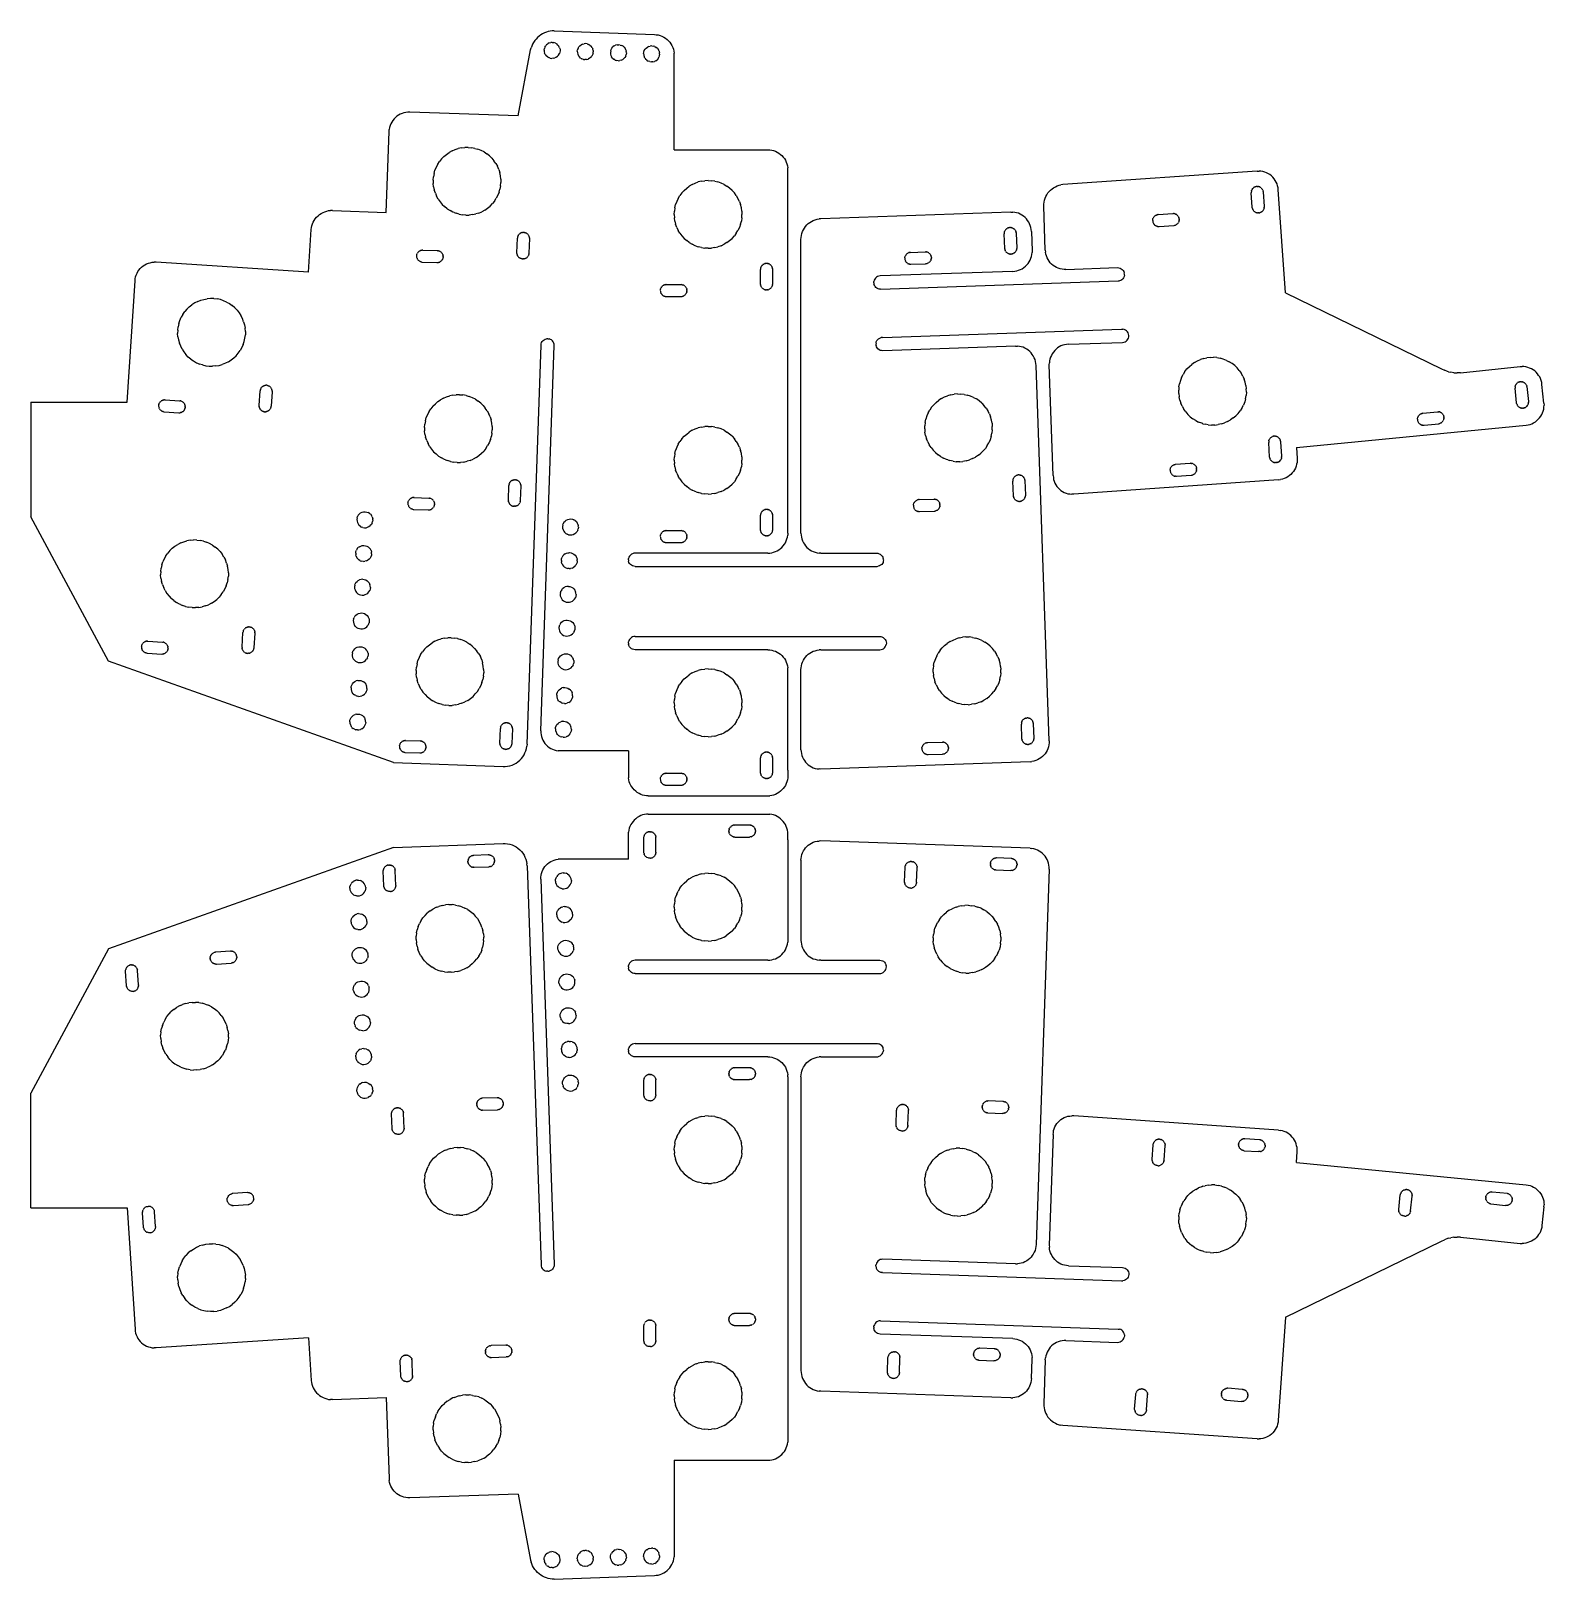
# Model space of a CAD drawing. Extents: x -47 to 67, y -58 to 58.
import ezdxf

# ---------------------------------------------------------------- set-up
doc = ezdxf.new("R2010")
doc.units = 0

msp = doc.modelspace()

# ---------------------------------------------------------------- linework, layer by layer
for p, q in [((-7.56, 58.28, 0.02), (-7.71, 58.28, 0.02)), ((-7.56, 58.28, 0.02), (-0.02, 58.02, 0)), ((-9.26, 57.14, 0.02), (-9.31, 57, 0.02)), ((-9.19, 57.28, 0.02), (-9.26, 57.14, 0.02)), ((-9.12, 57.42, 0.02), (-9.19, 57.28, 0.02)), ((-9.03, 57.55, 0.02), (-9.12, 57.42, 0.02)), ((-8.93, 57.67, 0.02), (-9.03, 57.55, 0.02)), ((-8.82, 57.78, 0.02), (-8.93, 57.67, 0.02)), ((-8.7, 57.88, 0.02), (-8.82, 57.78, 0.02)), ((-8.58, 57.98, 0.02), (-8.7, 57.88, 0.02)), ((-8.44, 58.06, 0.02), (-8.58, 57.98, 0.02)), ((-8.3, 58.13, 0.02), (-8.44, 58.06, 0.02)), ((-8.16, 58.19, 0.02), (-8.3, 58.13, 0.02)), ((-8.27, 57.06, 0.01), (-8.21, 57.16, 0.01)), ((-8.14, 57.25, 0.01), (-8.21, 57.16, 0.01)), ((-8.01, 58.23, 0.02), (-8.16, 58.19, 0.02)), ((-8.14, 57.25, 0.01), (-8.04, 57.32, 0.01)), ((-7.94, 57.38, 0.01), (-8.04, 57.32, 0.01)), ((-7.86, 58.26, 0.02), (-8.01, 58.23, 0.02)), ((-7.94, 57.38, 0.01), (-7.82, 57.41, 0.01)), ((-7.71, 58.28, 0.02), (-7.86, 58.26, 0.02)), ((-7.71, 57.41, 0.01), (-7.82, 57.41, 0.01)), ((-7.71, 57.41, 0.01), (-7.59, 57.4, 0.01)), ((-7.48, 57.36, 0.01), (-7.59, 57.4, 0.01)), ((-7.48, 57.36, 0.01), (-7.38, 57.3, 0.01)), ((-7.29, 57.22, 0.01), (-7.38, 57.3, 0.01)), ((-7.29, 57.22, 0.01), (-7.22, 57.13, 0.01)), ((-7.16, 57.02, 0.01), (-7.22, 57.13, 0.01)), ((-5.64, 57.17, 0.01), (-5.71, 57.08, 0.01)), ((-5.64, 57.17, 0.01), (-5.54, 57.24, 0.01)), ((-5.44, 57.29, 0.01), (-5.54, 57.24, 0.01)), ((-5.44, 57.29, 0.01), (-5.32, 57.32, 0.01)), ((-5.21, 57.33, 0.01), (-5.32, 57.32, 0.01)), ((-5.09, 57.31, 0.01), (-5.21, 57.33, 0.01)), ((-5.09, 57.31, 0.01), (-4.98, 57.27, 0.01)), ((-4.88, 57.21, 0.01), (-4.98, 57.27, 0.01)), ((-4.88, 57.21, 0.01), (-4.79, 57.14, 0.01)), ((-4.72, 57.04, 0), (-4.79, 57.14, 0.01)), ((-3.05, 57.15, 0), (-3.14, 57.08, 0)), ((-3.05, 57.15, 0), (-2.94, 57.2, 0)), ((-2.83, 57.23, 0), (-2.94, 57.2, 0)), ((-2.83, 57.23, 0), (-2.71, 57.24, 0)), ((-2.59, 57.22, 0), (-2.71, 57.24, 0)), ((-2.59, 57.22, 0), (-2.48, 57.19, 0)), ((-2.38, 57.13, 0), (-2.48, 57.19, 0)), ((-2.29, 57.05, 0), (-2.38, 57.13, 0)), ((-0.44, 57.11, 0), (-0.55, 57.06, 0)), ((-0.44, 57.11, 0), (-0.33, 57.14, 0)), ((-0.21, 57.15, 0), (-0.33, 57.14, 0)), ((-0.21, 57.15, 0), (-0.09, 57.14, 0)), ((0.02, 57.1, 0), (-0.09, 57.14, 0)), ((-0.02, 58.02, 0), (0.12, 58, 0)), ((0.12, 58, 0), (0.27, 57.98, 0)), ((0.27, 57.98, 0), (0.41, 57.94, 0)), ((0.41, 57.94, 0), (0.55, 57.88, 0)), ((0.55, 57.88, 0), (0.68, 57.81, 0)), ((0.68, 57.81, 0), (0.81, 57.73, 0)), ((0.81, 57.73, 0), (0.93, 57.64, 0)), ((0.93, 57.64, 0), (1.04, 57.54, 0)), ((1.04, 57.54, 0), (1.13, 57.43, 0)), ((1.13, 57.43, 0), (1.22, 57.31, 0)), ((1.22, 57.31, 0), (1.3, 57.18, 0)), ((1.3, 57.18, 0), (1.36, 57.04, 0)), ((-10.28, 51.88, 0.03), (-9.34, 56.86, 0.02)), ((-9.34, 56.86, 0.02), (-9.31, 57, 0.02)), ((-8.33, 56.83, 0.01), (-8.31, 56.95, 0.01)), ((-8.33, 56.83, 0.01), (-8.32, 56.72, 0.01)), ((-8.32, 56.72, 0.01), (-8.29, 56.6, 0.01)), ((-8.27, 57.06, 0.01), (-8.31, 56.95, 0.01)), ((-8.24, 56.5, 0.01), (-8.29, 56.6, 0.01)), ((-8.24, 56.5, 0.01), (-8.17, 56.4, 0.01)), ((-8.08, 56.33, 0.01), (-8.17, 56.4, 0.01)), ((-8.08, 56.33, 0.01), (-7.98, 56.27, 0.01)), ((-7.86, 56.23, 0.01), (-7.98, 56.27, 0.01)), ((-7.86, 56.23, 0.01), (-7.75, 56.21, 0.01)), ((-7.63, 56.22, 0.01), (-7.75, 56.21, 0.01)), ((-7.63, 56.22, 0.01), (-7.52, 56.25, 0.01)), ((-7.41, 56.3, 0.01), (-7.52, 56.25, 0.01)), ((-7.41, 56.3, 0.01), (-7.32, 56.38, 0.01)), ((-7.24, 56.46, 0.01), (-7.32, 56.38, 0.01)), ((-7.24, 56.46, 0.01), (-7.18, 56.57, 0.01)), ((-7.14, 56.68, 0.01), (-7.18, 56.57, 0.01)), ((-7.16, 57.02, 0.01), (-7.13, 56.91, 0.01)), ((-7.13, 56.79, 0.01), (-7.14, 56.68, 0.01)), ((-7.13, 56.91, 0.01), (-7.13, 56.79, 0.01)), ((-5.83, 56.75, 0.01), (-5.81, 56.86, 0.01)), ((-5.83, 56.75, 0.01), (-5.82, 56.63, 0.01)), ((-5.82, 56.63, 0.01), (-5.79, 56.52, 0.01)), ((-5.77, 56.98, 0.01), (-5.81, 56.86, 0.01)), ((-5.79, 56.52, 0.01), (-5.74, 56.41, 0.01)), ((-5.77, 56.98, 0.01), (-5.71, 57.08, 0.01)), ((-5.74, 56.41, 0.01), (-5.67, 56.32, 0.01)), ((-5.58, 56.24, 0.01), (-5.67, 56.32, 0.01)), ((-5.58, 56.24, 0.01), (-5.48, 56.18, 0)), ((-5.37, 56.14, 0), (-5.48, 56.18, 0)), ((-5.37, 56.14, 0), (-5.25, 56.13, 0)), ((-5.13, 56.13, 0), (-5.25, 56.13, 0)), ((-5.13, 56.13, 0), (-5.02, 56.16, 0)), ((-4.91, 56.22, 0), (-5.02, 56.16, 0)), ((-4.82, 56.29, 0), (-4.91, 56.22, 0)), ((-4.82, 56.29, 0), (-4.74, 56.38, 0)), ((-4.68, 56.48, 0), (-4.74, 56.38, 0)), ((-4.72, 57.04, 0), (-4.67, 56.94, 0)), ((-4.64, 56.59, 0), (-4.68, 56.48, 0)), ((-4.64, 56.82, 0), (-4.67, 56.94, 0)), ((-4.64, 56.82, 0), (-4.63, 56.71, 0)), ((-4.64, 56.59, 0), (-4.63, 56.71, 0)), ((-3.31, 56.78, 0), (-3.33, 56.66, 0)), ((-3.33, 56.66, 0), (-3.32, 56.54, 0)), ((-3.32, 56.54, 0), (-3.29, 56.43, 0)), ((-3.31, 56.78, 0), (-3.28, 56.89, 0)), ((-3.29, 56.43, 0), (-3.24, 56.32, 0)), ((-3.28, 56.89, 0), (-3.22, 56.99, 0)), ((-3.17, 56.23, 0), (-3.24, 56.32, 0)), ((-3.22, 56.99, 0), (-3.14, 57.08, 0)), ((-3.17, 56.23, 0), (-3.08, 56.15, 0)), ((-2.98, 56.09, 0), (-3.08, 56.15, 0)), ((-2.98, 56.09, 0), (-2.87, 56.06, 0)), ((-2.75, 56.04, 0), (-2.87, 56.06, 0)), ((-2.75, 56.04, 0), (-2.63, 56.05, 0)), ((-2.52, 56.08, 0), (-2.63, 56.05, 0)), ((-2.52, 56.08, 0), (-2.41, 56.13, 0)), ((-2.32, 56.2, 0), (-2.41, 56.13, 0)), ((-2.32, 56.2, 0), (-2.24, 56.29, 0)), ((-2.29, 57.05, 0), (-2.22, 56.96, 0)), ((-2.18, 56.39, 0), (-2.24, 56.29, 0)), ((-2.17, 56.85, 0), (-2.22, 56.96, 0)), ((-2.18, 56.39, 0), (-2.15, 56.5, 0)), ((-2.17, 56.85, 0), (-2.14, 56.74, 0)), ((-2.13, 56.62, 0), (-2.15, 56.5, 0)), ((-2.13, 56.62, 0), (-2.14, 56.74, 0)), ((-0.83, 56.57, 0), (-0.82, 56.69, 0)), ((-0.83, 56.57, 0), (-0.82, 56.46, 0)), ((-0.82, 56.69, 0), (-0.78, 56.8, 0)), ((-0.82, 56.46, 0), (-0.79, 56.34, 0)), ((-0.74, 56.24, 0), (-0.79, 56.34, 0)), ((-0.78, 56.8, 0), (-0.72, 56.9, 0)), ((-0.74, 56.24, 0), (-0.67, 56.14, 0)), ((-0.64, 56.99, 0), (-0.72, 56.9, 0)), ((-0.58, 56.07, 0), (-0.67, 56.14, 0)), ((-0.64, 56.99, 0), (-0.55, 57.06, 0)), ((-0.58, 56.07, 0), (-0.48, 56.01, 0)), ((-0.37, 55.97, 0), (-0.48, 56.01, 0)), ((-0.37, 55.97, 0), (-0.25, 55.95, 0)), ((-0.13, 55.96, 0), (-0.25, 55.95, 0)), ((-0.13, 55.96, 0), (-0.02, 55.99, 0)), ((0.08, 56.04, 0), (-0.02, 55.99, 0)), ((0.02, 57.1, 0), (0.12, 57.04, 0)), ((0.08, 56.04, 0), (0.18, 56.11, 0)), ((0.21, 56.96, 0), (0.12, 57.04, 0)), ((0.26, 56.2, 0), (0.18, 56.11, 0)), ((0.21, 56.96, 0), (0.28, 56.87, 0)), ((0.26, 56.2, 0), (0.31, 56.3, 0)), ((0.33, 56.76, 0), (0.28, 56.87, 0)), ((0.35, 56.41, 0), (0.31, 56.3, 0)), ((0.33, 56.76, 0), (0.36, 56.65, 0)), ((0.37, 56.53, 0), (0.35, 56.41, 0)), ((0.37, 56.53, 0), (0.36, 56.65, 0)), ((1.36, 57.04, 0), (1.41, 56.9, 0)), ((1.41, 56.9, 0), (1.45, 56.76, 0)), ((1.45, 56.76, 0), (1.47, 56.61, 0)), ((1.47, 56.46, 0), (1.47, 56.61, 0)), ((1.47, 49.33, -0.01), (1.47, 56.46, 0)), ((-19.87, 51.29, 0.04), (-19.93, 51.15, 0.04)), ((-19.8, 51.42, 0.04), (-19.87, 51.29, 0.04)), ((-19.72, 51.54, 0.04), (-19.8, 51.42, 0.04)), ((-19.63, 51.66, 0.05), (-19.72, 51.54, 0.04)), ((-19.53, 51.76, 0.05), (-19.63, 51.66, 0.05)), ((-19.42, 51.86, 0.05), (-19.53, 51.76, 0.05)), ((-19.3, 51.94, 0.05), (-19.42, 51.86, 0.05)), ((-19.17, 52.01, 0.05), (-19.3, 51.94, 0.05)), ((-19.03, 52.07, 0.05), (-19.17, 52.01, 0.05)), ((-18.89, 52.12, 0.05), (-19.03, 52.07, 0.05)), ((-18.75, 52.15, 0.05), (-18.89, 52.12, 0.05)), ((-18.6, 52.16, 0.04), (-18.75, 52.15, 0.05)), ((-18.45, 52.17, 0.04), (-18.6, 52.16, 0.04)), ((-10.28, 51.88, 0.03), (-18.45, 52.17, 0.04)), ((-20.22, 44.62, 0.03), (-20.01, 50.72, 0.04)), ((-20.01, 50.72, 0.04), (-19.99, 50.87, 0.04)), ((-19.97, 51.01, 0.04), (-19.99, 50.87, 0.04)), ((-19.93, 51.15, 0.04), (-19.97, 51.01, 0.04)), ((-15.87, 48.83, 0.07), (-15.68, 48.99, 0.07)), ((-15.68, 48.99, 0.07), (-15.47, 49.13, 0.07)), ((-15.26, 49.25, 0.07), (-15.47, 49.13, 0.07)), ((-15.26, 49.25, 0.07), (-15.03, 49.35, 0.07)), ((-15.03, 49.35, 0.07), (-14.79, 49.43, 0.07)), ((-14.54, 49.48, 0.07), (-14.79, 49.43, 0.07)), ((-14.54, 49.48, 0.07), (-14.29, 49.51, 0.07)), ((-14.04, 49.51, 0.07), (-14.29, 49.51, 0.07)), ((-14.04, 49.51, 0.07), (-13.79, 49.49, 0.07)), ((-13.55, 49.44, 0.07), (-13.79, 49.49, 0.07)), ((-13.55, 49.44, 0.07), (-13.31, 49.38, 0.07)), ((-13.08, 49.28, 0.07), (-13.31, 49.38, 0.07)), ((-12.85, 49.17, 0.07), (-13.08, 49.28, 0.07)), ((-12.85, 49.17, 0.07), (-12.64, 49.03, 0.07)), ((-12.45, 48.88, 0.07), (-12.64, 49.03, 0.07)), ((1.47, 49.33, -0.01), (8.52, 49.33, -0.02)), ((8.52, 49.33, -0.02), (8.67, 49.33, -0.02)), ((8.67, 49.33, -0.02), (8.82, 49.3, -0.02)), ((8.82, 49.3, -0.02), (8.96, 49.27, -0.02)), ((8.96, 49.27, -0.02), (9.1, 49.22, -0.02)), ((9.1, 49.22, -0.02), (9.23, 49.16, -0.02)), ((9.23, 49.16, -0.02), (9.36, 49.08, -0.02)), ((9.36, 49.08, -0.02), (9.48, 48.99, -0.02)), ((9.48, 48.99, -0.02), (9.59, 48.89, -0.02)), ((-16.45, 48.02, 0.07), (-16.55, 47.79, 0.07)), ((-16.34, 48.24, 0.07), (-16.45, 48.02, 0.07)), ((-16.34, 48.24, 0.07), (-16.2, 48.45, 0.07)), ((-16.05, 48.65, 0.07), (-16.2, 48.45, 0.07)), ((-16.05, 48.65, 0.07), (-15.87, 48.83, 0.07)), ((-12.27, 48.7, 0.07), (-12.45, 48.88, 0.07)), ((-12.27, 48.7, 0.07), (-12.11, 48.51, 0.07)), ((-11.96, 48.3, 0.07), (-12.11, 48.51, 0.07)), ((-11.96, 48.3, 0.07), (-11.84, 48.09, 0.07)), ((-11.74, 47.86, 0.07), (-11.84, 48.09, 0.07)), ((-11.74, 47.86, 0.07), (-11.67, 47.62, 0.07)), ((9.59, 48.89, -0.02), (9.68, 48.78, -0.02)), ((9.68, 48.78, -0.02), (9.77, 48.67, -0.02)), ((9.77, 48.67, -0.02), (9.85, 48.54, -0.02)), ((9.85, 48.54, -0.02), (9.91, 48.41, -0.02)), ((9.91, 48.41, -0.02), (9.96, 48.27, -0.02)), ((9.96, 48.27, -0.02), (10, 48.13, -0.02)), ((10, 48.13, -0.02), (10.02, 47.98, -0.02)), ((10.02, 47.83, -0.02), (10.02, 47.98, -0.02)), ((10.02, 20.46, -0.01), (10.02, 47.83, -0.02)), ((-16.68, 47.05, 0.08), (-16.66, 47.3, 0.08)), ((-16.68, 47.05, 0.08), (-16.68, 46.8, 0.08)), ((-16.65, 46.55, 0.08), (-16.68, 46.8, 0.08)), ((-16.62, 47.55, 0.08), (-16.66, 47.3, 0.08)), ((-16.62, 47.55, 0.08), (-16.55, 47.79, 0.07)), ((-11.62, 47.37, 0.07), (-11.67, 47.62, 0.07)), ((-11.61, 46.62, 0.07), (-11.65, 46.38, 0.07)), ((-11.59, 47.12, 0.07), (-11.62, 47.37, 0.07)), ((-11.61, 46.62, 0.07), (-11.58, 46.87, 0.07)), ((-11.59, 47.12, 0.07), (-11.58, 46.87, 0.07)), ((2.82, 46.72, -0.01), (2.61, 46.59, 0)), ((2.82, 46.72, -0.01), (3.05, 46.82, -0.01)), ((3.05, 46.82, -0.01), (3.28, 46.91, -0.01)), ((3.53, 46.97, -0.01), (3.28, 46.91, -0.01)), ((3.53, 46.97, -0.01), (3.77, 47, -0.01)), ((4.02, 47.02, -0.01), (3.77, 47, -0.01)), ((4.02, 47.02, -0.01), (4.27, 47, -0.01)), ((4.52, 46.97, -0.01), (4.27, 47, -0.01)), ((4.52, 46.97, -0.01), (4.76, 46.91, -0.01)), ((5, 46.82, -0.01), (4.76, 46.91, -0.01)), ((5.23, 46.72, -0.01), (5, 46.82, -0.01)), ((5.23, 46.72, -0.01), (5.44, 46.59, -0.01)), ((30.32, 46.61, -0.05), (30.46, 46.66, -0.06)), ((30.46, 46.66, -0.06), (30.6, 46.69, -0.06)), ((30.75, 46.71, -0.06), (30.6, 46.69, -0.06)), ((45.37, 47.73, -0.08), (30.75, 46.71, -0.06)), ((45.37, 47.73, -0.08), (45.52, 47.73, -0.08)), ((45.66, 47.72, -0.08), (45.52, 47.73, -0.08)), ((45.81, 47.69, -0.08), (45.66, 47.72, -0.08)), ((45.95, 47.65, -0.08), (45.81, 47.69, -0.08)), ((46.09, 47.6, -0.08), (45.95, 47.65, -0.08)), ((46.22, 47.53, -0.08), (46.09, 47.6, -0.08)), ((46.34, 47.46, -0.08), (46.22, 47.53, -0.08)), ((46.46, 47.36, -0.08), (46.34, 47.46, -0.08)), ((46.56, 47.26, -0.08), (46.46, 47.36, -0.08)), ((46.66, 47.15, -0.08), (46.56, 47.26, -0.08)), ((46.74, 47.03, -0.08), (46.66, 47.15, -0.08)), ((46.82, 46.9, -0.08), (46.74, 47.03, -0.08)), ((46.88, 46.77, -0.08), (46.82, 46.9, -0.08)), ((46.92, 46.63, -0.08), (46.88, 46.77, -0.08)), ((46.95, 46.48, -0.08), (46.92, 46.63, -0.08)), ((-16.65, 46.55, 0.08), (-16.6, 46.31, 0.08)), ((-16.52, 46.07, 0.08), (-16.6, 46.31, 0.08)), ((-16.52, 46.07, 0.08), (-16.42, 45.84, 0.08)), ((-16.3, 45.62, 0.08), (-16.42, 45.84, 0.08)), ((-16.3, 45.62, 0.08), (-16.16, 45.41, 0.07)), ((-12.06, 45.47, 0.07), (-12.22, 45.28, 0.07)), ((-12.06, 45.47, 0.07), (-11.93, 45.68, 0.07)), ((-11.81, 45.91, 0.07), (-11.93, 45.68, 0.07)), ((-11.72, 46.14, 0.07), (-11.81, 45.91, 0.07)), ((-11.72, 46.14, 0.07), (-11.65, 46.38, 0.07)), ((1.78, 45.67, 0), (1.67, 45.44, 0)), ((1.78, 45.67, 0), (1.9, 45.88, 0)), ((2.05, 46.08, 0), (1.9, 45.88, 0)), ((2.05, 46.08, 0), (2.22, 46.27, 0)), ((2.22, 46.27, 0), (2.41, 46.44, 0)), ((2.41, 46.44, 0), (2.61, 46.59, 0)), ((5.64, 46.44, -0.01), (5.44, 46.59, -0.01)), ((5.83, 46.27, -0.01), (5.64, 46.44, -0.01)), ((5.83, 46.27, -0.01), (6, 46.08, -0.01)), ((6.14, 45.88, -0.01), (6, 46.08, -0.01)), ((6.14, 45.88, -0.01), (6.27, 45.67, -0.01)), ((6.38, 45.44, -0.01), (6.27, 45.67, -0.01)), ((29.33, 45.4, -0.05), (29.36, 45.54, -0.05)), ((29.36, 45.54, -0.05), (29.4, 45.68, -0.05)), ((29.4, 45.68, -0.05), (29.46, 45.82, -0.05)), ((29.46, 45.82, -0.05), (29.53, 45.95, -0.05)), ((29.53, 45.95, -0.05), (29.61, 46.08, -0.05)), ((29.61, 46.08, -0.05), (29.71, 46.19, -0.05)), ((29.71, 46.19, -0.05), (29.81, 46.3, -0.05)), ((29.81, 46.3, -0.05), (29.93, 46.4, -0.05)), ((29.93, 46.4, -0.05), (30.05, 46.48, -0.05)), ((30.05, 46.48, -0.05), (30.18, 46.55, -0.05)), ((30.18, 46.55, -0.05), (30.32, 46.61, -0.05)), ((44.94, 46.18, -0.08), (44.93, 46.14, -0.08)), ((44.93, 46.14, -0.08), (44.93, 46.09, -0.08)), ((45.01, 45, -0.08), (44.93, 46.09, -0.08)), ((44.94, 46.23, -0.08), (44.95, 46.27, -0.08)), ((44.94, 46.23, -0.08), (44.94, 46.18, -0.08)), ((44.97, 46.31, -0.08), (44.95, 46.27, -0.08)), ((44.97, 46.31, -0.08), (44.99, 46.35, -0.08)), ((45.01, 46.39, -0.08), (44.99, 46.35, -0.08)), ((45.01, 46.39, -0.08), (45.03, 46.41, -0.08)), ((45.03, 46.41, -0.08), (45.04, 46.42, -0.08)), ((45.07, 46.45, -0.08), (45.04, 46.42, -0.08)), ((45.11, 46.48, -0.08), (45.07, 46.45, -0.08)), ((45.11, 46.48, -0.08), (45.14, 46.51, -0.08)), ((45.18, 46.53, -0.08), (45.14, 46.51, -0.08)), ((45.18, 46.53, -0.08), (45.22, 46.55, -0.08)), ((45.26, 46.56, -0.08), (45.22, 46.55, -0.08)), ((45.26, 46.56, -0.08), (45.31, 46.57, -0.08)), ((45.35, 46.57, -0.08), (45.31, 46.57, -0.08)), ((45.39, 46.58, -0.08), (45.35, 46.57, -0.08)), ((45.39, 46.58, -0.08), (45.44, 46.57, -0.08)), ((45.48, 46.56, -0.08), (45.44, 46.57, -0.08)), ((45.48, 46.56, -0.08), (45.52, 46.55, -0.08)), ((45.57, 46.54, -0.08), (45.52, 46.55, -0.08)), ((45.6, 46.52, -0.08), (45.57, 46.54, -0.08)), ((45.6, 46.52, -0.08), (45.64, 46.49, -0.08)), ((45.68, 46.47, -0.08), (45.64, 46.49, -0.08)), ((45.68, 46.47, -0.08), (45.71, 46.43, -0.08)), ((45.71, 46.43, -0.08), (45.74, 46.4, -0.08)), ((45.76, 46.36, -0.08), (45.74, 46.4, -0.08)), ((45.76, 46.36, -0.08), (45.78, 46.33, -0.08)), ((45.8, 46.29, -0.08), (45.78, 46.33, -0.08)), ((45.8, 46.29, -0.08), (45.82, 46.24, -0.08)), ((45.83, 46.2, -0.08), (45.82, 46.24, -0.08)), ((45.83, 46.2, -0.08), (45.83, 46.16, -0.08)), ((45.83, 46.16, -0.08), (45.91, 45.06, -0.08)), ((46.97, 46.34, -0.08), (46.95, 46.48, -0.08)), ((47.52, 38.56, -0.08), (46.97, 46.34, -0.08)), ((-25.46, 44.26, 0.04), (-25.35, 44.36, 0.04)), ((-25.35, 44.36, 0.04), (-25.24, 44.46, 0.04)), ((-25.24, 44.46, 0.04), (-25.11, 44.54, 0.04)), ((-25.11, 44.54, 0.04), (-24.98, 44.61, 0.04)), ((-24.98, 44.61, 0.04), (-24.85, 44.67, 0.04)), ((-24.85, 44.67, 0.04), (-24.7, 44.72, 0.03)), ((-24.7, 44.72, 0.03), (-24.56, 44.75, 0.03)), ((-24.56, 44.75, 0.03), (-24.41, 44.76, 0.03)), ((-24.26, 44.77, 0.03), (-24.41, 44.76, 0.03)), ((-24.26, 44.77, 0.03), (-20.22, 44.62, 0.03)), ((-16.16, 45.41, 0.07), (-16, 45.22, 0.07)), ((-16, 45.22, 0.07), (-15.82, 45.05, 0.07)), ((-15.62, 44.89, 0.07), (-15.82, 45.05, 0.07)), ((-15.62, 44.89, 0.07), (-15.41, 44.76, 0.07)), ((-15.19, 44.64, 0.07), (-15.41, 44.76, 0.07)), ((-15.11, 44.61, 0.07), (-15.19, 44.64, 0.07)), ((-15.11, 44.61, 0.07), (-14.96, 44.55, 0.07)), ((-14.72, 44.48, 0.07), (-14.96, 44.55, 0.07)), ((-14.72, 44.48, 0.07), (-14.47, 44.44, 0.07)), ((-14.22, 44.41, 0.07), (-14.47, 44.44, 0.07)), ((-14.22, 44.41, 0.07), (-13.97, 44.42, 0.07)), ((-13.72, 44.45, 0.07), (-13.97, 44.42, 0.07)), ((-13.72, 44.45, 0.07), (-13.48, 44.5, 0.07)), ((-13.24, 44.57, 0.07), (-13.48, 44.5, 0.07)), ((-13.24, 44.57, 0.07), (-13.01, 44.67, 0.07)), ((-12.79, 44.79, 0.07), (-13.01, 44.67, 0.07)), ((-12.79, 44.79, 0.07), (-12.59, 44.94, 0.07)), ((-12.59, 44.94, 0.07), (-12.39, 45.1, 0.07)), ((-12.39, 45.1, 0.07), (-12.22, 45.28, 0.07)), ((1.47, 44.47, 0), (1.49, 44.72, 0)), ((1.47, 44.47, 0), (1.49, 44.22, 0)), ((1.52, 44.96, 0), (1.49, 44.72, 0)), ((1.52, 44.96, 0), (1.58, 45.21, 0)), ((1.67, 45.44, 0), (1.58, 45.21, 0)), ((6.38, 45.44, -0.01), (6.46, 45.21, -0.01)), ((6.53, 44.96, -0.01), (6.46, 45.21, -0.01)), ((6.56, 44.72, -0.01), (6.53, 44.96, -0.01)), ((6.56, 44.72, -0.01), (6.57, 44.47, -0.01)), ((6.56, 44.22, -0.01), (6.57, 44.47, -0.01)), ((26.82, 44.64, -0.05), (12.52, 44.14, -0.03)), ((26.82, 44.64, -0.05), (26.97, 44.64, -0.05)), ((27.12, 44.62, -0.05), (26.97, 44.64, -0.05)), ((27.26, 44.59, -0.05), (27.12, 44.62, -0.05)), ((27.4, 44.55, -0.05), (27.26, 44.59, -0.05)), ((27.53, 44.49, -0.05), (27.4, 44.55, -0.05)), ((27.66, 44.42, -0.05), (27.53, 44.49, -0.05)), ((27.78, 44.33, -0.05), (27.66, 44.42, -0.05)), ((27.9, 44.24, -0.05), (27.78, 44.33, -0.05)), ((29.31, 45.25, -0.05), (29.33, 45.4, -0.05)), ((29.31, 45.1, -0.05), (29.31, 45.25, -0.05)), ((29.42, 41.77, -0.05), (29.31, 45.1, -0.05)), ((37.59, 44.26, -0.07), (37.62, 44.3, -0.07)), ((37.62, 44.3, -0.07), (37.65, 44.33, -0.07)), ((37.69, 44.36, -0.07), (37.65, 44.33, -0.07)), ((37.69, 44.36, -0.07), (37.72, 44.38, -0.07)), ((37.76, 44.41, -0.07), (37.72, 44.38, -0.07)), ((37.76, 44.41, -0.07), (37.8, 44.42, -0.07)), ((37.84, 44.44, -0.07), (37.8, 44.42, -0.07)), ((37.84, 44.44, -0.07), (37.89, 44.45, -0.07)), ((37.93, 44.45, -0.07), (37.89, 44.45, -0.07)), ((37.93, 44.45, -0.07), (39.03, 44.53, -0.07)), ((39.03, 44.53, -0.07), (39.07, 44.53, -0.07)), ((39.12, 44.53, -0.07), (39.07, 44.53, -0.07)), ((39.12, 44.53, -0.07), (39.16, 44.52, -0.07)), ((39.2, 44.51, -0.07), (39.16, 44.52, -0.07)), ((39.24, 44.49, -0.07), (39.2, 44.51, -0.07)), ((39.24, 44.49, -0.07), (39.28, 44.47, -0.07)), ((39.32, 44.45, -0.07), (39.28, 44.47, -0.07)), ((39.32, 44.45, -0.07), (39.35, 44.42, -0.07)), ((39.35, 44.42, -0.07), (39.39, 44.39, -0.07)), ((39.41, 44.36, -0.07), (39.39, 44.39, -0.07)), ((39.41, 44.36, -0.07), (39.44, 44.32, -0.07)), ((39.46, 44.28, -0.07), (39.44, 44.32, -0.07)), ((45.01, 44.95, -0.08), (45.01, 45, -0.08)), ((45.01, 44.95, -0.08), (45.02, 44.91, -0.08)), ((45.04, 44.87, -0.08), (45.02, 44.91, -0.08)), ((45.04, 44.87, -0.08), (45.06, 44.83, -0.08)), ((45.08, 44.79, -0.08), (45.06, 44.83, -0.08)), ((45.08, 44.79, -0.08), (45.1, 44.75, -0.08)), ((45.13, 44.72, -0.08), (45.1, 44.75, -0.08)), ((45.13, 44.72, -0.08), (45.16, 44.69, -0.08)), ((45.2, 44.66, -0.08), (45.16, 44.69, -0.08)), ((45.2, 44.66, -0.08), (45.24, 44.64, -0.08)), ((45.27, 44.62, -0.08), (45.24, 44.64, -0.08)), ((45.27, 44.62, -0.08), (45.32, 44.6, -0.08)), ((45.36, 44.59, -0.08), (45.32, 44.6, -0.08)), ((45.36, 44.59, -0.08), (45.4, 44.58, -0.08)), ((45.45, 44.58, -0.08), (45.4, 44.58, -0.08)), ((45.45, 44.58, -0.08), (45.49, 44.58, -0.08)), ((45.53, 44.58, -0.08), (45.49, 44.58, -0.08)), ((45.53, 44.58, -0.08), (45.58, 44.59, -0.08)), ((45.62, 44.61, -0.08), (45.58, 44.59, -0.08)), ((45.62, 44.61, -0.08), (45.66, 44.63, -0.08)), ((45.7, 44.65, -0.08), (45.66, 44.63, -0.08)), ((45.7, 44.65, -0.08), (45.73, 44.67, -0.08)), ((45.77, 44.7, -0.08), (45.73, 44.67, -0.08)), ((45.77, 44.7, -0.08), (45.8, 44.73, -0.08)), ((45.8, 44.73, -0.08), (45.83, 44.77, -0.08)), ((45.83, 44.77, -0.08), (45.85, 44.81, -0.08)), ((45.87, 44.84, -0.08), (45.85, 44.81, -0.08)), ((45.87, 44.84, -0.08), (45.89, 44.89, -0.08)), ((45.9, 44.93, -0.08), (45.89, 44.89, -0.08)), ((45.9, 44.97, -0.08), (45.91, 45.02, -0.08)), ((45.9, 44.97, -0.08), (45.9, 44.93, -0.08)), ((45.91, 45.06, -0.08), (45.91, 45.02, -0.08)), ((-26.08, 40.11, 0.04), (-25.86, 43.32, 0.04)), ((-25.86, 43.32, 0.04), (-25.85, 43.47, 0.04)), ((-25.85, 43.47, 0.04), (-25.81, 43.61, 0.04)), ((-25.81, 43.61, 0.04), (-25.77, 43.75, 0.04)), ((-25.77, 43.75, 0.04), (-25.71, 43.89, 0.04)), ((-25.71, 43.89, 0.04), (-25.64, 44.02, 0.04)), ((-25.64, 44.02, 0.04), (-25.56, 44.14, 0.04)), ((-25.56, 44.14, 0.04), (-25.46, 44.26, 0.04)), ((1.52, 43.97, 0), (1.49, 44.22, 0)), ((1.52, 43.97, 0), (1.58, 43.73, 0)), ((1.67, 43.49, 0), (1.58, 43.73, 0)), ((1.67, 43.49, 0), (1.78, 43.26, 0)), ((1.9, 43.05, 0), (1.78, 43.26, 0)), ((6.14, 43.05, -0.01), (6.27, 43.26, -0.01)), ((6.38, 43.49, -0.01), (6.27, 43.26, -0.01)), ((6.46, 43.73, -0.01), (6.38, 43.49, -0.01)), ((6.46, 43.73, -0.01), (6.53, 43.97, -0.01)), ((6.56, 44.22, -0.01), (6.53, 43.97, -0.01)), ((11.09, 43.03, -0.02), (11.14, 43.17, -0.02)), ((11.14, 43.17, -0.02), (11.2, 43.3, -0.02)), ((11.2, 43.3, -0.02), (11.28, 43.43, -0.02)), ((11.28, 43.43, -0.02), (11.36, 43.55, -0.02)), ((11.36, 43.55, -0.02), (11.46, 43.67, -0.02)), ((11.46, 43.67, -0.02), (11.57, 43.77, -0.02)), ((11.57, 43.77, -0.02), (11.69, 43.86, -0.02)), ((11.69, 43.86, -0.02), (11.82, 43.94, -0.02)), ((11.82, 43.94, -0.02), (11.95, 44.01, -0.02)), ((11.95, 44.01, -0.02), (12.09, 44.06, -0.02)), ((12.09, 44.06, -0.02), (12.23, 44.1, -0.02)), ((12.23, 44.1, -0.02), (12.38, 44.13, -0.02)), ((12.52, 44.14, -0.03), (12.38, 44.13, -0.02)), ((26.34, 43.14, -0.05), (26.33, 43.1, -0.05)), ((26.34, 43.14, -0.05), (26.36, 43.18, -0.05)), ((26.37, 43.22, -0.05), (26.36, 43.18, -0.05)), ((26.37, 43.22, -0.05), (26.4, 43.26, -0.05)), ((26.42, 43.3, -0.05), (26.4, 43.26, -0.05)), ((26.42, 43.3, -0.05), (26.44, 43.32, -0.05)), ((26.44, 43.32, -0.05), (26.45, 43.33, -0.05)), ((26.48, 43.36, -0.05), (26.45, 43.33, -0.05)), ((26.52, 43.39, -0.05), (26.48, 43.36, -0.05)), ((26.52, 43.39, -0.05), (26.55, 43.42, -0.05)), ((26.59, 43.44, -0.05), (26.55, 43.42, -0.05)), ((26.59, 43.44, -0.05), (26.63, 43.45, -0.05)), ((26.67, 43.46, -0.05), (26.63, 43.45, -0.05)), ((26.67, 43.46, -0.05), (26.72, 43.47, -0.05)), ((26.76, 43.48, -0.05), (26.72, 43.47, -0.05)), ((26.81, 43.48, -0.05), (26.76, 43.48, -0.05)), ((26.81, 43.48, -0.05), (26.85, 43.47, -0.05)), ((26.89, 43.46, -0.05), (26.85, 43.47, -0.05)), ((26.89, 43.46, -0.05), (26.94, 43.45, -0.05)), ((26.98, 43.43, -0.05), (26.94, 43.45, -0.05)), ((27.01, 43.41, -0.05), (26.98, 43.43, -0.05)), ((27.01, 43.41, -0.05), (27.05, 43.38, -0.05)), ((27.09, 43.36, -0.05), (27.05, 43.38, -0.05)), ((27.09, 43.36, -0.05), (27.12, 43.32, -0.05)), ((27.12, 43.32, -0.05), (27.14, 43.29, -0.05)), ((27.17, 43.25, -0.05), (27.14, 43.29, -0.05)), ((27.17, 43.25, -0.05), (27.19, 43.21, -0.05)), ((27.2, 43.17, -0.05), (27.19, 43.21, -0.05)), ((27.2, 43.17, -0.05), (27.22, 43.13, -0.05)), ((27.22, 43.09, -0.05), (27.22, 43.13, -0.05)), ((28, 44.13, -0.05), (27.9, 44.24, -0.05)), ((28.09, 44.02, -0.05), (28, 44.13, -0.05)), ((28.17, 43.89, -0.05), (28.09, 44.02, -0.05)), ((28.24, 43.76, -0.05), (28.17, 43.89, -0.05)), ((28.29, 43.63, -0.05), (28.24, 43.76, -0.05)), ((28.33, 43.49, -0.05), (28.29, 43.63, -0.05)), ((28.36, 43.34, -0.05), (28.33, 43.49, -0.05)), ((28.37, 43.19, -0.05), (28.36, 43.34, -0.05)), ((28.37, 43.19, -0.05), (28.42, 41.73, -0.05)), ((37.51, 44.02, -0.07), (37.52, 44.06, -0.07)), ((37.51, 44.02, -0.07), (37.51, 43.97, -0.07)), ((37.51, 43.97, -0.07), (37.52, 43.93, -0.07)), ((37.52, 44.1, -0.07), (37.53, 44.15, -0.07)), ((37.52, 44.06, -0.07), (37.52, 44.1, -0.07)), ((37.52, 43.93, -0.07), (37.53, 43.88, -0.07)), ((37.53, 44.15, -0.07), (37.55, 44.19, -0.07)), ((37.53, 43.88, -0.07), (37.54, 43.84, -0.07)), ((37.54, 43.84, -0.07), (37.56, 43.8, -0.07)), ((37.57, 44.23, -0.07), (37.55, 44.19, -0.07)), ((37.56, 43.8, -0.07), (37.58, 43.76, -0.07)), ((37.57, 44.23, -0.07), (37.59, 44.26, -0.07)), ((37.61, 43.73, -0.07), (37.58, 43.76, -0.07)), ((37.61, 43.73, -0.07), (37.63, 43.69, -0.07)), ((37.63, 43.69, -0.07), (37.67, 43.66, -0.07)), ((37.67, 43.66, -0.07), (37.7, 43.64, -0.07)), ((37.74, 43.61, -0.07), (37.7, 43.64, -0.07)), ((37.74, 43.61, -0.07), (37.78, 43.59, -0.07)), ((37.82, 43.58, -0.07), (37.78, 43.59, -0.07)), ((37.82, 43.58, -0.07), (37.86, 43.56, -0.07)), ((37.9, 43.56, -0.07), (37.86, 43.56, -0.07)), ((37.9, 43.56, -0.07), (37.95, 43.55, -0.07)), ((37.95, 43.55, -0.07), (37.99, 43.55, -0.07)), ((37.99, 43.55, -0.07), (39.09, 43.63, -0.07)), ((39.09, 43.63, -0.07), (39.13, 43.64, -0.07)), ((39.13, 43.64, -0.07), (39.18, 43.65, -0.07)), ((39.18, 43.65, -0.07), (39.22, 43.66, -0.07)), ((39.26, 43.68, -0.07), (39.22, 43.66, -0.07)), ((39.26, 43.68, -0.07), (39.3, 43.7, -0.07)), ((39.3, 43.7, -0.07), (39.33, 43.72, -0.07)), ((39.37, 43.75, -0.07), (39.33, 43.72, -0.07)), ((39.37, 43.75, -0.07), (39.4, 43.78, -0.07)), ((39.43, 43.82, -0.07), (39.4, 43.78, -0.07)), ((39.43, 43.82, -0.07), (39.45, 43.86, -0.07)), ((39.47, 43.9, -0.07), (39.45, 43.86, -0.07)), ((39.46, 44.28, -0.07), (39.48, 44.24, -0.07)), ((39.49, 43.94, -0.07), (39.47, 43.9, -0.07)), ((39.49, 44.2, -0.07), (39.48, 44.24, -0.07)), ((39.49, 44.2, -0.07), (39.5, 44.15, -0.07)), ((39.49, 43.94, -0.07), (39.5, 43.98, -0.07)), ((39.51, 44.11, -0.07), (39.5, 44.15, -0.07)), ((39.51, 44.02, -0.07), (39.5, 43.98, -0.07)), ((39.51, 44.11, -0.07), (39.51, 44.07, -0.07)), ((39.51, 44.02, -0.07), (39.51, 44.07, -0.07)), ((-10.37, 41.58, 0.01), (-10.33, 42.68, 0.01)), ((-10.32, 42.76, 0.01), (-10.33, 42.72, 0.01)), ((-10.33, 42.72, 0.01), (-10.33, 42.68, 0.01)), ((-10.31, 42.81, 0.01), (-10.32, 42.76, 0.01)), ((-10.31, 42.81, 0.01), (-10.29, 42.85, 0.01)), ((-10.27, 42.89, 0.01), (-10.29, 42.85, 0.01)), ((-10.27, 42.89, 0.01), (-10.25, 42.92, 0.01)), ((-10.22, 42.96, 0.01), (-10.25, 42.92, 0.01)), ((-10.22, 42.96, 0.01), (-10.2, 42.98, 0.01)), ((-10.2, 42.98, 0.01), (-10.19, 42.99, 0.01)), ((-10.15, 43.02, 0.01), (-10.19, 42.99, 0.01)), ((-10.12, 43.04, 0.01), (-10.15, 43.02, 0.01)), ((-10.12, 43.04, 0.01), (-10.08, 43.07, 0.01)), ((-10.04, 43.08, 0.01), (-10.08, 43.07, 0.01)), ((-10.04, 43.08, 0.01), (-10, 43.1, 0.01)), ((-9.95, 43.11, 0.01), (-10, 43.1, 0.01)), ((-9.95, 43.11, 0.01), (-9.91, 43.11, 0.01)), ((-9.86, 43.11, 0.01), (-9.91, 43.11, 0.01)), ((-9.82, 43.11, 0.01), (-9.86, 43.11, 0.01)), ((-9.82, 43.11, 0.01), (-9.78, 43.1, 0.01)), ((-9.74, 43.09, 0.01), (-9.78, 43.1, 0.01)), ((-9.74, 43.09, 0.01), (-9.69, 43.07, 0.01)), ((-9.65, 43.05, 0.01), (-9.69, 43.07, 0.01)), ((-9.62, 43.03, 0.01), (-9.65, 43.05, 0.01)), ((-9.62, 43.03, 0.01), (-9.58, 43, 0.01)), ((-9.55, 42.97, 0.01), (-9.58, 43, 0.01)), ((-9.55, 42.97, 0.01), (-9.52, 42.94, 0.01)), ((-9.52, 42.94, 0.01), (-9.5, 42.9, 0.01)), ((-9.48, 42.86, 0.01), (-9.5, 42.9, 0.01)), ((-9.48, 42.86, 0.01), (-9.46, 42.82, 0.01)), ((-9.43, 42.65, 0.01), (-9.47, 41.55, 0.01)), ((-9.45, 42.78, 0.01), (-9.46, 42.82, 0.01)), ((-9.45, 42.78, 0.01), (-9.44, 42.73, 0.01)), ((-9.43, 42.69, 0.01), (-9.44, 42.73, 0.01)), ((-9.43, 42.69, 0.01), (-9.43, 42.65, 0.01)), ((1.9, 43.05, 0), (2.05, 42.85, 0)), ((2.05, 42.85, 0), (2.22, 42.66, 0)), ((2.22, 42.66, 0), (2.41, 42.5, 0)), ((2.61, 42.35, 0), (2.41, 42.5, 0)), ((2.61, 42.35, 0), (2.82, 42.22, 0)), ((3.05, 42.11, 0), (2.82, 42.22, 0)), ((3.13, 42.08, 0), (3.05, 42.11, 0)), ((3.13, 42.08, 0), (3.28, 42.03, 0)), ((3.53, 41.97, -0.01), (3.28, 42.03, 0)), ((3.53, 41.97, -0.01), (3.77, 41.93, -0.01)), ((4.52, 41.97, -0.01), (4.27, 41.93, -0.01)), ((4.52, 41.97, -0.01), (4.76, 42.03, -0.01)), ((5, 42.11, -0.01), (4.76, 42.03, -0.01)), ((5, 42.11, -0.01), (5.23, 42.22, -0.01)), ((5.44, 42.35, -0.01), (5.23, 42.22, -0.01)), ((5.44, 42.35, -0.01), (5.64, 42.5, -0.01)), ((5.64, 42.5, -0.01), (5.83, 42.66, -0.01)), ((5.83, 42.66, -0.01), (6, 42.85, -0.01)), ((6.14, 43.05, -0.01), (6, 42.85, -0.01)), ((11.02, 42.59, -0.02), (11.03, 42.74, -0.02)), ((11.02, 20.46, -0.01), (11.02, 42.59, -0.02)), ((11.03, 42.74, -0.02), (11.05, 42.88, -0.02)), ((11.05, 42.88, -0.02), (11.09, 43.03, -0.02)), ((26.33, 43.1, -0.05), (26.33, 43.06, -0.05)), ((26.33, 43.06, -0.05), (26.33, 43.01, -0.05)), ((26.37, 41.91, -0.05), (26.33, 43.01, -0.05)), ((27.22, 43.09, -0.05), (27.23, 43.04, -0.05)), ((27.23, 43.04, -0.05), (27.27, 41.94, -0.05)), ((-38.13, 40.79, 0.06), (-37.99, 40.83, 0.06)), ((-37.99, 40.83, 0.06), (-37.84, 40.86, 0.06)), ((-37.84, 40.86, 0.06), (-37.7, 40.87, 0.06)), ((-37.55, 40.87, 0.06), (-37.7, 40.87, 0.06)), ((-26.08, 40.11, 0.04), (-37.55, 40.87, 0.06)), ((-17.93, 41.39, 0.02), (-17.92, 41.43, 0.02)), ((-17.93, 41.39, 0.02), (-17.93, 41.34, 0.02)), ((-17.93, 41.34, 0.02), (-17.93, 41.3, 0.02)), ((-17.93, 41.3, 0.02), (-17.93, 41.25, 0.02)), ((-17.93, 41.25, 0.02), (-17.92, 41.21, 0.02)), ((-17.92, 41.43, 0.02), (-17.91, 41.47, 0.02)), ((-17.92, 41.21, 0.02), (-17.9, 41.17, 0.02)), ((-17.91, 41.47, 0.02), (-17.89, 41.51, 0.02)), ((-17.9, 41.17, 0.02), (-17.89, 41.13, 0.02)), ((-17.89, 41.51, 0.02), (-17.87, 41.55, 0.02)), ((-17.86, 41.09, 0.02), (-17.89, 41.13, 0.02)), ((-17.85, 41.59, 0.02), (-17.87, 41.55, 0.02)), ((-17.86, 41.09, 0.02), (-17.84, 41.05, 0.02)), ((-17.85, 41.59, 0.02), (-17.82, 41.62, 0.02)), ((-17.84, 41.05, 0.02), (-17.81, 41.02, 0.02)), ((-17.82, 41.62, 0.02), (-17.79, 41.66, 0.02)), ((-17.81, 41.02, 0.02), (-17.78, 40.99, 0.02)), ((-17.79, 41.66, 0.02), (-17.76, 41.68, 0.02)), ((-17.74, 40.96, 0.02), (-17.78, 40.99, 0.02)), ((-17.72, 41.71, 0.02), (-17.76, 41.68, 0.02)), ((-17.74, 40.96, 0.02), (-17.71, 40.94, 0.02)), ((-17.72, 41.71, 0.02), (-17.68, 41.73, 0.02)), ((-17.67, 40.92, 0.02), (-17.71, 40.94, 0.02)), ((-17.64, 41.75, 0.02), (-17.68, 41.73, 0.02)), ((-17.67, 40.92, 0.02), (-17.63, 40.9, 0.02)), ((-17.64, 41.75, 0.02), (-17.6, 41.76, 0.02)), ((-17.59, 40.89, 0.02), (-17.63, 40.9, 0.02)), ((-17.55, 41.77, 0.02), (-17.6, 41.76, 0.02)), ((-17.59, 40.89, 0.02), (-17.54, 40.88, 0.02)), ((-17.55, 41.77, 0.02), (-17.51, 41.78, 0.02)), ((-17.54, 40.88, 0.02), (-17.5, 40.88, 0.02)), ((-17.47, 41.78, 0.02), (-17.51, 41.78, 0.02)), ((-17.5, 40.88, 0.02), (-16.4, 40.84, 0.02)), ((-17.47, 41.78, 0.02), (-16.37, 41.74, 0.02)), ((-16.4, 40.84, 0.02), (-16.35, 40.84, 0.02)), ((-16.37, 41.74, 0.02), (-16.32, 41.73, 0.02)), ((-16.35, 40.84, 0.02), (-16.31, 40.84, 0.02)), ((-16.28, 41.73, 0.02), (-16.32, 41.73, 0.02)), ((-16.31, 40.84, 0.02), (-16.27, 40.85, 0.02)), ((-16.28, 41.73, 0.02), (-16.24, 41.71, 0.02)), ((-16.22, 40.87, 0.02), (-16.27, 40.85, 0.02)), ((-16.2, 41.7, 0.02), (-16.24, 41.71, 0.02)), ((-16.22, 40.87, 0.02), (-16.18, 40.88, 0.02)), ((-16.16, 41.68, 0.02), (-16.2, 41.7, 0.02)), ((-16.18, 40.88, 0.02), (-16.15, 40.91, 0.02)), ((-16.16, 41.68, 0.02), (-16.12, 41.65, 0.02)), ((-16.11, 40.93, 0.02), (-16.15, 40.91, 0.02)), ((-16.09, 41.63, 0.02), (-16.12, 41.65, 0.02)), ((-16.11, 40.93, 0.02), (-16.08, 40.96, 0.02)), ((-16.09, 41.63, 0.02), (-16.05, 41.59, 0.02)), ((-16.04, 40.99, 0.02), (-16.08, 40.96, 0.02)), ((-16.05, 41.59, 0.02), (-16.02, 41.56, 0.02)), ((-16.04, 40.99, 0.02), (-16.02, 41.03, 0.02)), ((-16, 41.52, 0.02), (-16.02, 41.56, 0.02)), ((-15.99, 41.06, 0.02), (-16.02, 41.03, 0.02)), ((-16, 41.52, 0.02), (-15.98, 41.49, 0.02)), ((-15.97, 41.1, 0.02), (-15.99, 41.06, 0.02)), ((-15.96, 41.45, 0.02), (-15.98, 41.49, 0.02)), ((-15.97, 41.1, 0.02), (-15.96, 41.14, 0.02)), ((-15.96, 41.45, 0.02), (-15.95, 41.4, 0.02)), ((-15.94, 41.18, 0.02), (-15.96, 41.14, 0.02)), ((-15.94, 41.36, 0.02), (-15.95, 41.4, 0.02)), ((-15.94, 41.36, 0.02), (-15.93, 41.32, 0.02)), ((-15.93, 41.27, 0.02), (-15.94, 41.23, 0.02)), ((-15.94, 41.18, 0.02), (-15.94, 41.23, 0.02)), ((-15.93, 41.27, 0.02), (-15.93, 41.32, 0.02)), ((-10.37, 41.53, 0.01), (-10.37, 41.58, 0.01)), ((-10.37, 41.53, 0.01), (-10.36, 41.49, 0.01)), ((-10.35, 41.45, 0.01), (-10.36, 41.49, 0.01)), ((-10.35, 41.45, 0.01), (-10.34, 41.4, 0.01)), ((-10.32, 41.36, 0.01), (-10.34, 41.4, 0.01)), ((-10.32, 41.36, 0.01), (-10.3, 41.33, 0.01)), ((-10.28, 41.29, 0.01), (-10.3, 41.33, 0.01)), ((-10.28, 41.29, 0.01), (-10.25, 41.26, 0.01)), ((-10.22, 41.22, 0.01), (-10.25, 41.26, 0.01)), ((-10.22, 41.22, 0.01), (-10.18, 41.2, 0.01)), ((-10.14, 41.17, 0.01), (-10.18, 41.2, 0.01)), ((-10.14, 41.17, 0.01), (-10.11, 41.15, 0.01)), ((-10.06, 41.14, 0.01), (-10.11, 41.15, 0.01)), ((-10.06, 41.14, 0.01), (-10.02, 41.12, 0.01)), ((-9.98, 41.12, 0.01), (-10.02, 41.12, 0.01)), ((-9.98, 41.12, 0.01), (-9.93, 41.11, 0.01)), ((-9.89, 41.11, 0.01), (-9.93, 41.11, 0.01)), ((-9.89, 41.11, 0.01), (-9.85, 41.12, 0.01)), ((-9.8, 41.13, 0.01), (-9.85, 41.12, 0.01)), ((-9.8, 41.13, 0.01), (-9.76, 41.14, 0.01)), ((-9.72, 41.16, 0.01), (-9.76, 41.14, 0.01)), ((-9.72, 41.16, 0.01), (-9.68, 41.18, 0.01)), ((-9.65, 41.2, 0.01), (-9.68, 41.18, 0.01)), ((-9.65, 41.2, 0.01), (-9.61, 41.23, 0.01)), ((-9.61, 41.23, 0.01), (-9.58, 41.27, 0.01)), ((-9.58, 41.27, 0.01), (-9.55, 41.3, 0.01)), ((-9.53, 41.34, 0.01), (-9.55, 41.3, 0.01)), ((-9.53, 41.34, 0.01), (-9.51, 41.38, 0.01)), ((-9.49, 41.42, 0.01), (-9.51, 41.38, 0.01)), ((-9.48, 41.46, 0.01), (-9.49, 41.42, 0.01)), ((-9.48, 41.46, 0.01), (-9.47, 41.5, 0.01)), ((-9.47, 41.55, 0.01), (-9.47, 41.5, 0.01)), ((4.02, 41.92, -0.01), (3.77, 41.93, -0.01)), ((4.02, 41.92, -0.01), (4.27, 41.93, -0.01)), ((18.84, 41.24, -0.03), (18.85, 41.28, -0.03)), ((18.84, 41.19, -0.03), (18.84, 41.24, -0.03)), ((18.84, 41.19, -0.03), (18.84, 41.15, -0.03)), ((18.84, 41.15, -0.03), (18.84, 41.1, -0.03)), ((18.84, 41.1, -0.03), (18.85, 41.06, -0.03)), ((18.85, 41.28, -0.03), (18.87, 41.32, -0.03)), ((18.85, 41.06, -0.03), (18.86, 41.02, -0.03)), ((18.86, 41.02, -0.03), (18.88, 40.98, -0.03)), ((18.87, 41.32, -0.03), (18.88, 41.36, -0.03)), ((18.91, 41.4, -0.03), (18.88, 41.36, -0.03)), ((18.88, 40.98, -0.03), (18.9, 40.94, -0.03)), ((18.92, 40.9, -0.03), (18.9, 40.94, -0.03)), ((18.91, 41.4, -0.03), (18.93, 41.44, -0.04)), ((18.92, 40.9, -0.03), (18.95, 40.87, -0.03)), ((18.93, 41.44, -0.04), (18.96, 41.47, -0.04)), ((18.95, 40.87, -0.03), (18.98, 40.84, -0.03)), ((18.96, 41.47, -0.04), (18.99, 41.5, -0.04)), ((18.98, 40.84, -0.03), (19.02, 40.81, -0.03)), ((19.03, 41.53, -0.04), (18.99, 41.5, -0.04)), ((19.05, 40.78, -0.04), (19.02, 40.81, -0.03)), ((19.03, 41.53, -0.04), (19.06, 41.55, -0.04)), ((19.1, 41.57, -0.04), (19.06, 41.55, -0.04)), ((19.1, 41.57, -0.04), (19.14, 41.59, -0.04)), ((19.19, 41.6, -0.04), (19.14, 41.59, -0.04)), ((19.19, 41.6, -0.04), (19.23, 41.61, -0.04)), ((19.27, 41.61, -0.04), (19.23, 41.61, -0.04)), ((19.27, 41.61, -0.04), (20.37, 41.65, -0.04)), ((20.37, 41.65, -0.04), (20.42, 41.65, -0.04)), ((20.46, 41.65, -0.04), (20.42, 41.65, -0.04)), ((20.46, 41.65, -0.04), (20.5, 41.64, -0.04)), ((20.55, 41.62, -0.04), (20.5, 41.64, -0.04)), ((20.59, 41.61, -0.04), (20.55, 41.62, -0.04)), ((20.57, 40.79, -0.04), (20.61, 40.81, -0.04)), ((20.59, 41.61, -0.04), (20.62, 41.59, -0.04)), ((20.61, 40.81, -0.04), (20.65, 40.84, -0.04)), ((20.66, 41.56, -0.04), (20.62, 41.59, -0.04)), ((20.69, 40.87, -0.04), (20.65, 40.84, -0.04)), ((20.66, 41.56, -0.04), (20.69, 41.53, -0.04)), ((20.69, 41.53, -0.04), (20.73, 41.5, -0.04)), ((20.69, 40.87, -0.04), (20.72, 40.9, -0.04)), ((20.75, 40.93, -0.04), (20.72, 40.9, -0.04)), ((20.75, 41.47, -0.04), (20.73, 41.5, -0.04)), ((20.75, 41.47, -0.04), (20.78, 41.43, -0.04)), ((20.75, 40.93, -0.04), (20.77, 40.97, -0.04)), ((20.79, 41, -0.04), (20.77, 40.97, -0.04)), ((20.8, 41.39, -0.04), (20.78, 41.43, -0.04)), ((20.81, 41.05, -0.04), (20.79, 41, -0.04)), ((20.8, 41.39, -0.04), (20.81, 41.35, -0.04)), ((20.83, 41.31, -0.04), (20.81, 41.35, -0.04)), ((20.81, 41.05, -0.04), (20.82, 41.09, -0.04)), ((20.83, 41.13, -0.04), (20.82, 41.09, -0.04)), ((20.83, 41.31, -0.04), (20.83, 41.26, -0.04)), ((20.84, 41.22, -0.04), (20.83, 41.26, -0.04)), ((20.83, 41.13, -0.04), (20.84, 41.17, -0.04)), ((20.84, 41.22, -0.04), (20.84, 41.17, -0.04)), ((26.37, 41.87, -0.05), (26.37, 41.91, -0.05)), ((26.37, 41.87, -0.05), (26.38, 41.82, -0.05)), ((26.39, 41.78, -0.05), (26.38, 41.82, -0.05)), ((26.39, 41.78, -0.05), (26.41, 41.74, -0.05)), ((26.43, 41.7, -0.05), (26.41, 41.74, -0.05)), ((26.43, 41.7, -0.05), (26.45, 41.66, -0.05)), ((26.48, 41.63, -0.05), (26.45, 41.66, -0.05)), ((26.48, 41.63, -0.05), (26.51, 41.6, -0.05)), ((26.54, 41.57, -0.05), (26.51, 41.6, -0.05)), ((26.54, 41.57, -0.05), (26.58, 41.54, -0.05)), ((26.62, 41.52, -0.05), (26.58, 41.54, -0.05)), ((26.62, 41.52, -0.05), (26.66, 41.51, -0.05)), ((26.7, 41.49, -0.05), (26.66, 41.51, -0.05)), ((26.7, 41.49, -0.05), (26.74, 41.48, -0.05)), ((26.79, 41.48, -0.05), (26.74, 41.48, -0.05)), ((26.79, 41.48, -0.05), (26.83, 41.48, -0.05)), ((26.88, 41.48, -0.05), (26.83, 41.48, -0.05)), ((26.88, 41.48, -0.05), (26.92, 41.49, -0.05)), ((26.96, 41.5, -0.05), (26.92, 41.49, -0.05)), ((26.96, 41.5, -0.05), (27, 41.52, -0.05)), ((27.04, 41.54, -0.05), (27, 41.52, -0.05)), ((27.04, 41.54, -0.05), (27.08, 41.56, -0.05)), ((27.11, 41.59, -0.05), (27.08, 41.56, -0.05)), ((27.11, 41.59, -0.05), (27.15, 41.62, -0.05)), ((27.15, 41.62, -0.05), (27.17, 41.65, -0.05)), ((27.17, 41.65, -0.05), (27.2, 41.69, -0.05)), ((27.22, 41.73, -0.05), (27.2, 41.69, -0.05)), ((27.22, 41.73, -0.05), (27.24, 41.77, -0.05)), ((27.25, 41.81, -0.05), (27.24, 41.77, -0.05)), ((27.26, 41.86, -0.05), (27.25, 41.81, -0.05)), ((27.26, 41.86, -0.05), (27.27, 41.9, -0.05)), ((27.27, 41.94, -0.05), (27.27, 41.9, -0.05)), ((28.12, 40.77, -0.05), (28.2, 40.89, -0.05)), ((28.2, 40.89, -0.05), (28.27, 41.02, -0.05)), ((28.27, 41.02, -0.05), (28.33, 41.16, -0.05)), ((28.33, 41.16, -0.05), (28.37, 41.3, -0.05)), ((28.37, 41.3, -0.05), (28.41, 41.44, -0.05)), ((28.41, 41.44, -0.05), (28.42, 41.59, -0.05)), ((28.42, 41.73, -0.05), (28.42, 41.59, -0.05)), ((29.42, 41.77, -0.05), (29.44, 41.62, -0.05)), ((29.46, 41.48, -0.05), (29.44, 41.62, -0.05)), ((29.5, 41.34, -0.05), (29.46, 41.48, -0.05)), ((29.56, 41.2, -0.05), (29.5, 41.34, -0.05)), ((29.63, 41.07, -0.05), (29.56, 41.2, -0.05)), ((29.71, 40.94, -0.05), (29.63, 41.07, -0.05)), ((29.8, 40.83, -0.05), (29.71, 40.94, -0.05)), ((29.9, 40.72, -0.05), (29.8, 40.83, -0.05)), ((-39.13, 39.62, 0.06), (-39.1, 39.76, 0.06)), ((-39.1, 39.76, 0.06), (-39.05, 39.9, 0.06)), ((-39.05, 39.9, 0.06), (-38.99, 40.04, 0.06)), ((-38.99, 40.04, 0.06), (-38.92, 40.16, 0.06)), ((-38.92, 40.16, 0.06), (-38.84, 40.28, 0.06)), ((-38.84, 40.28, 0.06), (-38.74, 40.4, 0.06)), ((-38.74, 40.4, 0.06), (-38.64, 40.5, 0.06)), ((-38.64, 40.5, 0.06), (-38.52, 40.59, 0.06)), ((-38.52, 40.59, 0.06), (-38.4, 40.67, 0.06)), ((-38.4, 40.67, 0.06), (-38.27, 40.74, 0.06)), ((-38.27, 40.74, 0.06), (-38.13, 40.79, 0.06)), ((7.98, 40.38, -0.02), (7.97, 40.33, -0.02)), ((7.97, 39.23, -0.02), (7.97, 40.33, -0.02)), ((7.99, 40.46, -0.02), (7.98, 40.42, -0.02)), ((7.98, 40.42, -0.02), (7.98, 40.38, -0.02)), ((7.99, 40.46, -0.02), (8.01, 40.51, -0.02)), ((8.03, 40.55, -0.02), (8.01, 40.51, -0.02)), ((8.03, 40.55, -0.02), (8.05, 40.58, -0.02)), ((8.08, 40.62, -0.02), (8.05, 40.58, -0.02)), ((8.08, 40.62, -0.02), (8.1, 40.64, -0.02)), ((8.1, 40.64, -0.02), (8.11, 40.65, -0.02)), ((8.14, 40.68, -0.02), (8.11, 40.65, -0.02)), ((8.17, 40.71, -0.02), (8.14, 40.68, -0.02)), ((8.17, 40.71, -0.02), (8.21, 40.73, -0.02)), ((8.25, 40.75, -0.02), (8.21, 40.73, -0.02)), ((8.25, 40.75, -0.02), (8.29, 40.76, -0.02)), ((8.34, 40.77, -0.02), (8.29, 40.76, -0.02)), ((8.34, 40.77, -0.02), (8.38, 40.78, -0.02)), ((8.42, 40.78, -0.02), (8.38, 40.78, -0.02)), ((8.47, 40.78, -0.02), (8.42, 40.78, -0.02)), ((8.47, 40.78, -0.02), (8.51, 40.77, -0.02)), ((8.56, 40.76, -0.02), (8.51, 40.77, -0.02)), ((8.56, 40.76, -0.02), (8.6, 40.75, -0.02)), ((8.64, 40.73, -0.02), (8.6, 40.75, -0.02)), ((8.67, 40.71, -0.02), (8.64, 40.73, -0.02)), ((8.67, 40.71, -0.02), (8.71, 40.68, -0.02)), ((8.74, 40.65, -0.02), (8.71, 40.68, -0.02)), ((8.74, 40.65, -0.02), (8.77, 40.62, -0.02)), ((8.77, 40.62, -0.02), (8.8, 40.58, -0.02)), ((8.82, 40.55, -0.02), (8.8, 40.58, -0.02)), ((8.82, 40.55, -0.02), (8.84, 40.51, -0.02)), ((8.86, 40.46, -0.02), (8.84, 40.51, -0.02)), ((8.86, 40.46, -0.02), (8.87, 40.42, -0.02)), ((8.87, 40.38, -0.02), (8.87, 40.42, -0.02)), ((8.87, 40.38, -0.02), (8.87, 40.33, -0.02)), ((8.87, 40.33, -0.02), (8.87, 39.23, -0.02)), ((16.64, 39.67, -0.03), (16.58, 39.6, -0.03)), ((16.71, 39.74, -0.03), (16.64, 39.67, -0.03)), ((16.79, 39.79, -0.03), (16.71, 39.74, -0.03)), ((16.89, 39.82, -0.03), (16.79, 39.79, -0.03)), ((16.98, 39.83, -0.03), (16.89, 39.82, -0.03)), ((26.98, 40.18, -0.05), (16.98, 39.83, -0.03)), ((19.05, 40.78, -0.04), (19.09, 40.76, -0.04)), ((19.13, 40.74, -0.04), (19.09, 40.76, -0.04)), ((19.13, 40.74, -0.04), (19.17, 40.73, -0.04)), ((19.22, 40.72, -0.04), (19.17, 40.73, -0.04)), ((19.22, 40.72, -0.04), (19.26, 40.72, -0.04)), ((19.26, 40.72, -0.04), (19.3, 40.71, -0.04)), ((19.3, 40.71, -0.04), (20.4, 40.75, -0.04)), ((20.4, 40.75, -0.04), (20.45, 40.76, -0.04)), ((20.45, 40.76, -0.04), (20.49, 40.76, -0.04)), ((20.49, 40.76, -0.04), (20.53, 40.78, -0.04)), ((20.57, 40.79, -0.04), (20.53, 40.78, -0.04)), ((26.98, 40.18, -0.05), (27.12, 40.19, -0.05)), ((27.12, 40.19, -0.05), (27.27, 40.22, -0.05)), ((27.27, 40.22, -0.05), (27.41, 40.26, -0.05)), ((27.41, 40.26, -0.05), (27.55, 40.32, -0.05)), ((27.55, 40.32, -0.05), (27.68, 40.38, -0.05)), ((27.68, 40.38, -0.05), (27.8, 40.46, -0.05)), ((27.8, 40.46, -0.05), (27.92, 40.56, -0.05)), ((27.92, 40.56, -0.05), (28.02, 40.66, -0.05)), ((28.02, 40.66, -0.05), (28.12, 40.77, -0.05)), ((30.01, 40.63, -0.05), (29.9, 40.72, -0.05)), ((30.13, 40.55, -0.05), (30.01, 40.63, -0.05)), ((30.26, 40.47, -0.05), (30.13, 40.55, -0.05)), ((30.4, 40.42, -0.05), (30.26, 40.47, -0.05)), ((30.54, 40.37, -0.05), (30.4, 40.42, -0.05)), ((30.68, 40.34, -0.05), (30.54, 40.37, -0.05)), ((30.83, 40.32, -0.05), (30.68, 40.34, -0.05)), ((30.98, 40.32, -0.05), (30.83, 40.32, -0.05)), ((30.98, 40.32, -0.05), (34.85, 40.46, -0.06)), ((34.85, 40.46, -0.06), (34.95, 40.45, -0.06)), ((34.95, 40.45, -0.06), (35.05, 40.43, -0.06)), ((35.05, 40.43, -0.06), (35.14, 40.38, -0.06)), ((35.14, 40.38, -0.06), (35.22, 40.32, -0.06)), ((35.22, 40.32, -0.06), (35.28, 40.25, -0.06)), ((35.32, 39.7, -0.06), (35.26, 39.62, -0.06)), ((35.28, 40.25, -0.06), (35.33, 40.16, -0.06)), ((35.36, 39.78, -0.06), (35.32, 39.7, -0.06)), ((35.33, 40.16, -0.06), (35.37, 40.07, -0.06)), ((35.38, 39.88, -0.06), (35.36, 39.78, -0.06)), ((35.39, 39.98, -0.06), (35.37, 40.07, -0.06)), ((35.38, 39.88, -0.06), (35.39, 39.98, -0.06)), ((-39.74, 30.34, 0.06), (-39.14, 39.47, 0.06)), ((-39.14, 39.47, 0.06), (-39.13, 39.62, 0.06)), ((0.43, 38.78, 0), (0.42, 38.73, 0)), ((0.42, 38.73, 0), (0.43, 38.69, 0)), ((0.43, 38.82, 0), (0.44, 38.86, 0)), ((0.43, 38.78, 0), (0.43, 38.82, 0)), ((0.43, 38.69, 0), (0.43, 38.65, 0)), ((0.43, 38.65, 0), (0.44, 38.6, 0)), ((0.44, 38.86, 0), (0.46, 38.91, 0)), ((0.44, 38.6, 0), (0.46, 38.56, 0)), ((0.46, 38.91, 0), (0.48, 38.95, 0)), ((0.46, 38.56, 0), (0.48, 38.52, 0)), ((0.5, 38.98, 0), (0.48, 38.95, 0)), ((0.5, 38.48, 0), (0.48, 38.52, 0)), ((0.5, 38.98, 0), (0.53, 39.02, 0)), ((0.5, 38.48, 0), (0.53, 38.45, 0)), ((0.53, 39.02, 0), (0.56, 39.05, 0)), ((0.56, 39.05, 0), (0.59, 39.08, 0)), ((0.62, 39.11, 0), (0.59, 39.08, 0)), ((0.62, 39.11, 0), (0.66, 39.13, 0)), ((0.7, 39.15, 0), (0.66, 39.13, 0)), ((0.7, 39.15, 0), (0.74, 39.16, 0)), ((0.79, 39.17, 0), (0.74, 39.16, 0)), ((0.79, 39.17, 0), (0.83, 39.18, -0.01)), ((0.87, 39.18, -0.01), (0.83, 39.18, -0.01)), ((0.87, 39.18, -0.01), (1.97, 39.18, -0.01)), ((1.97, 39.18, -0.01), (2.02, 39.18, -0.01)), ((2.06, 39.17, -0.01), (2.02, 39.18, -0.01)), ((2.06, 39.17, -0.01), (2.11, 39.16, -0.01)), ((2.15, 39.15, -0.01), (2.11, 39.16, -0.01)), ((2.19, 39.13, -0.01), (2.15, 39.15, -0.01)), ((2.19, 39.13, -0.01), (2.22, 39.11, -0.01)), ((2.26, 39.08, -0.01), (2.22, 39.11, -0.01)), ((2.26, 39.08, -0.01), (2.29, 39.05, -0.01)), ((2.29, 39.05, -0.01), (2.32, 39.02, -0.01)), ((2.35, 38.98, -0.01), (2.32, 39.02, -0.01)), ((2.32, 38.45, -0.01), (2.35, 38.48, -0.01)), ((2.35, 38.98, -0.01), (2.37, 38.95, -0.01)), ((2.37, 38.52, -0.01), (2.35, 38.48, -0.01)), ((2.39, 38.91, -0.01), (2.37, 38.95, -0.01)), ((2.39, 38.56, -0.01), (2.37, 38.52, -0.01)), ((2.39, 38.91, -0.01), (2.41, 38.86, -0.01)), ((2.39, 38.56, -0.01), (2.41, 38.6, -0.01)), ((2.42, 38.82, -0.01), (2.41, 38.86, -0.01)), ((2.42, 38.65, -0.01), (2.41, 38.6, -0.01)), ((2.42, 38.82, -0.01), (2.42, 38.78, -0.01)), ((2.42, 38.73, -0.01), (2.42, 38.78, -0.01)), ((2.42, 38.73, -0.01), (2.42, 38.69, -0.01)), ((2.42, 38.65, -0.01), (2.42, 38.69, -0.01)), ((7.98, 39.19, -0.02), (7.97, 39.23, -0.02)), ((7.98, 39.19, -0.02), (7.98, 39.15, -0.02)), ((7.99, 39.1, -0.02), (7.98, 39.15, -0.02)), ((7.99, 39.1, -0.02), (8.01, 39.06, -0.02)), ((8.03, 39.02, -0.02), (8.01, 39.06, -0.02)), ((8.03, 39.02, -0.02), (8.05, 38.98, -0.02)), ((8.08, 38.95, -0.02), (8.05, 38.98, -0.02)), ((8.08, 38.95, -0.02), (8.11, 38.91, -0.02)), ((8.14, 38.89, -0.02), (8.11, 38.91, -0.02)), ((8.14, 38.89, -0.02), (8.17, 38.86, -0.02)), ((8.21, 38.84, -0.02), (8.17, 38.86, -0.02)), ((8.21, 38.84, -0.02), (8.25, 38.82, -0.02)), ((8.29, 38.8, -0.02), (8.25, 38.82, -0.02)), ((8.29, 38.8, -0.02), (8.34, 38.79, -0.02)), ((8.38, 38.79, -0.02), (8.34, 38.79, -0.02)), ((8.38, 38.79, -0.02), (8.42, 38.78, -0.02)), ((8.47, 38.79, -0.02), (8.42, 38.78, -0.02)), ((8.47, 38.79, -0.02), (8.51, 38.79, -0.02)), ((8.56, 38.8, -0.02), (8.51, 38.79, -0.02)), ((8.56, 38.8, -0.02), (8.6, 38.82, -0.02)), ((8.64, 38.84, -0.02), (8.6, 38.82, -0.02)), ((8.64, 38.84, -0.02), (8.67, 38.86, -0.02)), ((8.71, 38.89, -0.02), (8.67, 38.86, -0.02)), ((8.71, 38.89, -0.02), (8.74, 38.91, -0.02)), ((8.74, 38.91, -0.02), (8.77, 38.95, -0.02)), ((8.77, 38.95, -0.02), (8.8, 38.98, -0.02)), ((8.82, 39.02, -0.02), (8.8, 38.98, -0.02)), ((8.82, 39.02, -0.02), (8.84, 39.06, -0.02)), ((8.86, 39.1, -0.02), (8.84, 39.06, -0.02)), ((8.87, 39.15, -0.02), (8.86, 39.1, -0.02)), ((8.87, 39.23, -0.02), (8.87, 39.19, -0.02)), ((8.87, 39.15, -0.02), (8.87, 39.19, -0.02)), ((16.5, 39.32, -0.03), (16.51, 39.41, -0.03)), ((16.5, 39.32, -0.03), (16.51, 39.22, -0.03)), ((16.53, 39.51, -0.03), (16.51, 39.41, -0.03)), ((16.55, 39.13, -0.03), (16.51, 39.22, -0.03)), ((16.58, 39.6, -0.03), (16.53, 39.51, -0.03)), ((16.6, 39.04, -0.03), (16.55, 39.13, -0.03)), ((16.66, 38.97, -0.03), (16.6, 39.04, -0.03)), ((16.74, 38.91, -0.03), (16.66, 38.97, -0.03)), ((16.83, 38.87, -0.03), (16.74, 38.91, -0.03)), ((16.92, 38.84, -0.03), (16.83, 38.87, -0.03)), ((17.02, 38.83, -0.03), (16.92, 38.84, -0.03)), ((17.02, 38.83, -0.03), (34.92, 39.46, -0.06)), ((34.92, 39.46, -0.06), (35.02, 39.47, -0.06)), ((35.11, 39.5, -0.06), (35.02, 39.47, -0.06)), ((35.19, 39.55, -0.06), (35.11, 39.5, -0.06)), ((35.26, 39.62, -0.06), (35.19, 39.55, -0.06)), ((47.52, 38.56, -0.08), (59.25, 32.83, -0.1)), ((-35.23, 37.34, 0.06), (-35.39, 37.15, 0.06)), ((-35.23, 37.34, 0.06), (-35.05, 37.51, 0.06)), ((-35.05, 37.51, 0.06), (-34.85, 37.66, 0.06)), ((-34.64, 37.8, 0.06), (-34.85, 37.66, 0.06)), ((-34.42, 37.91, 0.06), (-34.64, 37.8, 0.06)), ((-34.42, 37.91, 0.06), (-34.19, 38, 0.06)), ((-34.19, 38, 0.06), (-33.95, 38.07, 0.06)), ((-33.95, 38.07, 0.06), (-33.7, 38.12, 0.05)), ((-33.45, 38.13, 0.05), (-33.7, 38.12, 0.05)), ((-33.2, 38.13, 0.05), (-33.45, 38.13, 0.05)), ((-33.2, 38.13, 0.05), (-32.95, 38.1, 0.05)), ((-32.71, 38.05, 0.05), (-32.95, 38.1, 0.05)), ((-32.47, 37.97, 0.05), (-32.71, 38.05, 0.05)), ((-32.24, 37.87, 0.05), (-32.47, 37.97, 0.05)), ((-32.24, 37.87, 0.05), (-32.02, 37.75, 0.05)), ((-32.02, 37.75, 0.05), (-31.82, 37.6, 0.05)), ((-31.63, 37.44, 0.05), (-31.82, 37.6, 0.05)), ((-31.45, 37.26, 0.05), (-31.63, 37.44, 0.05)), ((0.53, 38.45, 0), (0.56, 38.41, 0)), ((0.56, 38.41, 0), (0.59, 38.39, 0)), ((0.62, 38.36, 0), (0.59, 38.39, 0)), ((0.62, 38.36, 0), (0.66, 38.34, 0)), ((0.7, 38.32, 0), (0.66, 38.34, 0)), ((0.7, 38.32, 0), (0.74, 38.3, 0)), ((0.79, 38.29, 0), (0.74, 38.3, 0)), ((0.79, 38.29, 0), (0.83, 38.29, 0)), ((0.83, 38.29, 0), (0.87, 38.28, 0)), ((0.87, 38.28, 0), (1.97, 38.28, -0.01)), ((1.97, 38.28, -0.01), (2.02, 38.29, -0.01)), ((2.02, 38.29, -0.01), (2.06, 38.29, -0.01)), ((2.06, 38.29, -0.01), (2.11, 38.3, -0.01)), ((2.15, 38.32, -0.01), (2.11, 38.3, -0.01)), ((2.15, 38.32, -0.01), (2.19, 38.34, -0.01)), ((2.19, 38.34, -0.01), (2.22, 38.36, -0.01)), ((2.26, 38.39, -0.01), (2.22, 38.36, -0.01)), ((2.26, 38.39, -0.01), (2.29, 38.41, -0.01)), ((2.32, 38.45, -0.01), (2.29, 38.41, -0.01)), ((-35.84, 36.26, 0.06), (-35.89, 36.01, 0.06)), ((-35.84, 36.26, 0.06), (-35.76, 36.49, 0.06)), ((-35.76, 36.49, 0.06), (-35.66, 36.72, 0.06)), ((-35.54, 36.94, 0.06), (-35.66, 36.72, 0.06)), ((-35.54, 36.94, 0.06), (-35.39, 37.15, 0.06)), ((-31.45, 37.26, 0.05), (-31.3, 37.06, 0.05)), ((-31.3, 37.06, 0.05), (-31.16, 36.85, 0.05)), ((-31.05, 36.63, 0.05), (-31.16, 36.85, 0.05)), ((-30.96, 36.39, 0.05), (-31.05, 36.63, 0.05)), ((-30.96, 36.39, 0.05), (-30.89, 36.15, 0.05)), ((-30.89, 36.15, 0.05), (-30.85, 35.91, 0.05)), ((-35.92, 35.76, 0.06), (-35.93, 35.51, 0.06)), ((-35.91, 35.26, 0.06), (-35.93, 35.51, 0.06)), ((-35.92, 35.76, 0.06), (-35.89, 36.01, 0.06)), ((-35.91, 35.26, 0.06), (-35.86, 35.02, 0.06)), ((-35.86, 35.02, 0.06), (-35.8, 34.78, 0.06)), ((-30.92, 34.91, 0.05), (-30.86, 35.16, 0.05)), ((-30.86, 35.16, 0.05), (-30.83, 35.41, 0.05)), ((-30.83, 35.66, 0.05), (-30.85, 35.91, 0.05)), ((-30.83, 35.66, 0.05), (-30.83, 35.41, 0.05)), ((-8.47, 34.9, 0.01), (-8.4, 34.97, 0.01)), ((-8.4, 34.97, 0.01), (-8.32, 35.03, 0.01)), ((-8.32, 35.03, 0.01), (-8.24, 35.08, 0.01)), ((-8.24, 35.08, 0.01), (-8.14, 35.1, 0.01)), ((-8.04, 35.11, 0.01), (-8.14, 35.1, 0.01)), ((-8.04, 35.11, 0.01), (-7.95, 35.1, 0.01)), ((-7.85, 35.06, 0.01), (-7.95, 35.1, 0.01)), ((-7.77, 35.02, 0.01), (-7.85, 35.06, 0.01)), ((-7.69, 34.95, 0.01), (-7.77, 35.02, 0.01)), ((16.74, 34.97, -0.03), (16.8, 35.04, -0.03)), ((16.8, 35.04, -0.03), (16.87, 35.11, -0.03)), ((16.87, 35.11, -0.03), (16.96, 35.16, -0.03)), ((16.96, 35.16, -0.03), (17.05, 35.19, -0.03)), ((17.15, 35.2, -0.03), (17.05, 35.19, -0.03)), ((17.15, 35.2, -0.03), (35.17, 35.83, -0.06)), ((35.17, 35.83, -0.06), (35.27, 35.83, -0.06)), ((35.37, 35.8, -0.06), (35.27, 35.83, -0.06)), ((35.46, 35.76, -0.06), (35.37, 35.8, -0.06)), ((35.54, 35.7, -0.06), (35.46, 35.76, -0.06)), ((35.52, 34.93, -0.06), (35.59, 34.99, -0.06)), ((35.61, 35.62, -0.06), (35.54, 35.7, -0.06)), ((35.59, 34.99, -0.06), (35.64, 35.07, -0.06)), ((35.66, 35.54, -0.06), (35.61, 35.62, -0.06)), ((35.64, 35.07, -0.06), (35.68, 35.16, -0.06)), ((35.69, 35.45, -0.06), (35.66, 35.54, -0.06)), ((35.68, 35.16, -0.06), (35.71, 35.25, -0.06)), ((35.71, 35.35, -0.06), (35.69, 35.45, -0.06)), ((35.71, 35.25, -0.06), (35.71, 35.35, -0.06)), ((-35.7, 34.54, 0.06), (-35.8, 34.78, 0.06)), ((-35.59, 34.32, 0.06), (-35.7, 34.54, 0.06)), ((-35.59, 34.32, 0.06), (-35.46, 34.11, 0.06)), ((-35.46, 34.11, 0.06), (-35.3, 33.91, 0.06)), ((-35.13, 33.73, 0.06), (-35.3, 33.91, 0.06)), ((-31.7, 33.66, 0.05), (-31.52, 33.83, 0.05)), ((-31.52, 33.83, 0.05), (-31.36, 34.02, 0.05)), ((-31.36, 34.02, 0.05), (-31.22, 34.23, 0.05)), ((-31.1, 34.45, 0.05), (-31.22, 34.23, 0.05)), ((-30.99, 34.68, 0.05), (-31.1, 34.45, 0.05)), ((-30.99, 34.68, 0.05), (-30.92, 34.91, 0.05)), ((-9.61, 4.59, 0.02), (-8.56, 34.63, 0.01)), ((-8.57, 5.59, 0.02), (-7.56, 34.59, 0.01)), ((-8.56, 34.63, 0.01), (-8.55, 34.72, 0.01)), ((-8.55, 34.72, 0.01), (-8.52, 34.82, 0.01)), ((-8.52, 34.82, 0.01), (-8.47, 34.9, 0.01)), ((-7.64, 34.87, 0.01), (-7.69, 34.95, 0.01)), ((-7.59, 34.78, 0.01), (-7.64, 34.87, 0.01)), ((-7.57, 34.69, 0.01), (-7.59, 34.78, 0.01)), ((-7.56, 34.59, 0.01), (-7.57, 34.69, 0.01)), ((16.67, 34.78, -0.03), (16.66, 34.68, -0.03)), ((16.66, 34.68, -0.03), (16.68, 34.59, -0.03)), ((16.67, 34.78, -0.03), (16.69, 34.88, -0.03)), ((16.71, 34.49, -0.03), (16.68, 34.59, -0.03)), ((16.69, 34.88, -0.03), (16.74, 34.97, -0.03)), ((16.76, 34.41, -0.03), (16.71, 34.49, -0.03)), ((16.82, 34.34, -0.03), (16.76, 34.41, -0.03)), ((16.9, 34.28, -0.03), (16.82, 34.34, -0.03)), ((16.99, 34.23, -0.03), (16.9, 34.28, -0.03)), ((17.08, 34.21, -0.03), (16.99, 34.23, -0.03)), ((17.18, 34.2, -0.03), (17.08, 34.21, -0.03)), ((27.17, 34.55, -0.05), (17.18, 34.2, -0.03)), ((27.17, 34.55, -0.05), (27.32, 34.55, -0.05)), ((27.47, 34.53, -0.05), (27.32, 34.55, -0.05)), ((27.61, 34.5, -0.05), (27.47, 34.53, -0.05)), ((27.75, 34.46, -0.05), (27.61, 34.5, -0.05)), ((27.89, 34.4, -0.05), (27.75, 34.46, -0.05)), ((28.02, 34.33, -0.05), (27.89, 34.4, -0.05)), ((28.14, 34.24, -0.05), (28.02, 34.33, -0.05)), ((28.25, 34.15, -0.05), (28.14, 34.24, -0.05)), ((28.35, 34.04, -0.05), (28.25, 34.15, -0.05)), ((28.44, 33.93, -0.05), (28.35, 34.04, -0.05)), ((28.52, 33.81, -0.05), (28.44, 33.93, -0.05)), ((28.59, 33.67, -0.05), (28.52, 33.81, -0.05)), ((29.88, 33.85, -0.05), (29.82, 33.72, -0.05)), ((29.95, 33.98, -0.05), (29.88, 33.85, -0.05)), ((30.03, 34.1, -0.05), (29.95, 33.98, -0.05)), ((30.13, 34.21, -0.05), (30.03, 34.1, -0.05)), ((30.23, 34.32, -0.05), (30.13, 34.21, -0.05)), ((30.35, 34.41, -0.05), (30.23, 34.32, -0.05)), ((30.47, 34.49, -0.05), (30.35, 34.41, -0.05)), ((30.6, 34.56, -0.05), (30.47, 34.49, -0.05)), ((30.74, 34.61, -0.05), (30.6, 34.56, -0.05)), ((30.88, 34.65, -0.05), (30.74, 34.61, -0.05)), ((31.02, 34.68, -0.05), (30.88, 34.65, -0.05)), ((31.17, 34.69, -0.05), (31.02, 34.68, -0.05)), ((31.17, 34.69, -0.05), (35.24, 34.83, -0.06)), ((35.24, 34.83, -0.06), (35.34, 34.85, -0.06)), ((35.34, 34.85, -0.06), (35.43, 34.88, -0.06)), ((35.43, 34.88, -0.06), (35.52, 34.93, -0.06)), ((-34.94, 33.57, 0.06), (-35.13, 33.73, 0.06)), ((-34.94, 33.57, 0.06), (-34.73, 33.43, 0.06)), ((-34.73, 33.43, 0.06), (-34.51, 33.3, 0.06)), ((-34.51, 33.3, 0.06), (-34.43, 33.27, 0.06)), ((-34.43, 33.27, 0.06), (-34.29, 33.2, 0.06)), ((-34.05, 33.13, 0.06), (-34.29, 33.2, 0.06)), ((-34.05, 33.13, 0.06), (-33.8, 33.07, 0.06)), ((-33.8, 33.07, 0.06), (-33.56, 33.04, 0.06)), ((-33.56, 33.04, 0.06), (-33.3, 33.04, 0.06)), ((-33.06, 33.06, 0.06), (-33.3, 33.04, 0.06)), ((-33.06, 33.06, 0.06), (-32.81, 33.1, 0.05)), ((-32.81, 33.1, 0.05), (-32.57, 33.17, 0.05)), ((-32.33, 33.26, 0.05), (-32.57, 33.17, 0.05)), ((-32.11, 33.37, 0.05), (-32.33, 33.26, 0.05)), ((-32.11, 33.37, 0.05), (-31.9, 33.51, 0.05)), ((-31.9, 33.51, 0.05), (-31.7, 33.66, 0.05)), ((28.65, 33.54, -0.05), (28.59, 33.67, -0.05)), ((28.69, 33.4, -0.05), (28.65, 33.54, -0.05)), ((28.71, 33.25, -0.05), (28.69, 33.4, -0.05)), ((28.73, 33.1, -0.05), (28.71, 33.25, -0.05)), ((29.71, 4.82, -0.04), (28.73, 33.1, -0.05)), ((29.72, 33.14, -0.05), (29.73, 33.29, -0.05)), ((30.02, 24.8, -0.05), (29.72, 33.14, -0.05)), ((29.74, 33.43, -0.05), (29.73, 33.29, -0.05)), ((29.77, 33.58, -0.05), (29.74, 33.43, -0.05)), ((29.82, 33.72, -0.05), (29.77, 33.58, -0.05)), ((39.94, 32.63, -0.07), (40.09, 32.83, -0.07)), ((40.09, 32.83, -0.07), (40.27, 33.01, -0.07)), ((40.27, 33.01, -0.07), (40.46, 33.17, -0.07)), ((40.66, 33.32, -0.07), (40.46, 33.17, -0.07)), ((40.66, 33.32, -0.07), (40.88, 33.44, -0.07)), ((40.88, 33.44, -0.07), (41.11, 33.54, -0.07)), ((41.35, 33.62, -0.07), (41.11, 33.54, -0.07)), ((41.35, 33.62, -0.07), (41.59, 33.67, -0.07)), ((41.84, 33.7, -0.07), (41.59, 33.67, -0.07)), ((41.84, 33.7, -0.07), (42.09, 33.71, -0.07)), ((42.34, 33.69, -0.07), (42.09, 33.71, -0.07)), ((42.34, 33.69, -0.07), (42.59, 33.64, -0.07)), ((42.83, 33.57, -0.07), (42.59, 33.64, -0.07)), ((43.06, 33.48, -0.07), (42.83, 33.57, -0.07)), ((43.06, 33.48, -0.07), (43.28, 33.37, -0.07)), ((43.49, 33.24, -0.07), (43.28, 33.37, -0.07)), ((43.69, 33.08, -0.07), (43.49, 33.24, -0.07)), ((43.69, 33.08, -0.07), (43.87, 32.91, -0.07)), ((44.03, 32.72, -0.07), (43.87, 32.91, -0.07)), ((44.03, 32.72, -0.07), (44.18, 32.51, -0.07)), ((59.25, 32.83, -0.1), (59.48, 32.73, -0.1)), ((59.71, 32.65, -0.1), (59.48, 32.73, -0.1)), ((59.8, 32.62, -0.1), (59.71, 32.65, -0.1)), ((60.7, 32.55, -0.1), (65.18, 33.01, -0.11)), ((65.18, 33.01, -0.11), (65.33, 33.02, -0.11)), ((65.47, 33.01, -0.11), (65.33, 33.02, -0.11)), ((65.62, 32.99, -0.11), (65.47, 33.01, -0.11)), ((65.76, 32.95, -0.11), (65.62, 32.99, -0.11)), ((65.9, 32.9, -0.11), (65.76, 32.95, -0.11)), ((66.04, 32.84, -0.11), (65.9, 32.9, -0.11)), ((66.16, 32.77, -0.11), (66.04, 32.84, -0.11)), ((66.28, 32.68, -0.11), (66.16, 32.77, -0.11)), ((66.39, 32.58, -0.11), (66.28, 32.68, -0.11)), ((-29.6, 31.46, 0.05), (-29.58, 31.48, 0.05)), ((-29.58, 31.48, 0.05), (-29.57, 31.49, 0.05)), ((-29.53, 31.52, 0.05), (-29.57, 31.49, 0.05)), ((-29.49, 31.54, 0.05), (-29.53, 31.52, 0.05)), ((-29.49, 31.54, 0.05), (-29.45, 31.56, 0.05)), ((-29.41, 31.58, 0.05), (-29.45, 31.56, 0.05)), ((-29.41, 31.58, 0.05), (-29.37, 31.59, 0.05)), ((-29.33, 31.6, 0.05), (-29.37, 31.59, 0.05)), ((-29.33, 31.6, 0.05), (-29.28, 31.6, 0.05)), ((-29.24, 31.6, 0.05), (-29.28, 31.6, 0.05)), ((-29.2, 31.6, 0.05), (-29.24, 31.6, 0.05)), ((-29.2, 31.6, 0.05), (-29.15, 31.59, 0.05)), ((-29.11, 31.57, 0.05), (-29.15, 31.59, 0.05)), ((-29.11, 31.57, 0.05), (-29.07, 31.56, 0.05)), ((-29.03, 31.54, 0.05), (-29.07, 31.56, 0.05)), ((-28.99, 31.51, 0.05), (-29.03, 31.54, 0.05)), ((-28.99, 31.51, 0.05), (-28.96, 31.48, 0.05)), ((-28.93, 31.45, 0.05), (-28.96, 31.48, 0.05)), ((39.49, 31.48, -0.07), (39.47, 31.23, -0.07)), ((39.49, 31.48, -0.07), (39.53, 31.72, -0.07)), ((39.6, 31.97, -0.07), (39.53, 31.72, -0.07)), ((39.69, 32.2, -0.07), (39.6, 31.97, -0.07)), ((39.69, 32.2, -0.07), (39.8, 32.42, -0.07)), ((39.94, 32.63, -0.07), (39.8, 32.42, -0.07)), ((44.3, 32.29, -0.07), (44.18, 32.51, -0.07)), ((44.3, 32.29, -0.07), (44.4, 32.06, -0.07)), ((44.48, 31.83, -0.07), (44.4, 32.06, -0.07)), ((44.53, 31.58, -0.07), (44.48, 31.83, -0.07)), ((44.53, 31.58, -0.07), (44.56, 31.33, -0.07)), ((59.8, 32.62, -0.1), (59.96, 32.59, -0.1)), ((60.2, 32.55, -0.1), (59.96, 32.59, -0.1)), ((60.2, 32.55, -0.1), (60.45, 32.54, -0.1)), ((60.7, 32.55, -0.1), (60.45, 32.54, -0.1)), ((64.8, 31.51, -0.11), (64.81, 31.55, -0.11)), ((64.8, 31.51, -0.11), (64.8, 31.46, -0.11)), ((64.83, 31.59, -0.11), (64.81, 31.55, -0.11)), ((64.83, 31.59, -0.11), (64.85, 31.63, -0.11)), ((64.87, 31.67, -0.11), (64.85, 31.63, -0.11)), ((64.87, 31.67, -0.11), (64.89, 31.69, -0.11)), ((64.89, 31.69, -0.11), (64.9, 31.71, -0.11)), ((64.93, 31.74, -0.11), (64.9, 31.71, -0.11)), ((64.96, 31.77, -0.11), (64.93, 31.74, -0.11)), ((64.96, 31.77, -0.11), (64.99, 31.8, -0.11)), ((65.03, 31.82, -0.11), (64.99, 31.8, -0.11)), ((65.03, 31.82, -0.11), (65.07, 31.84, -0.11)), ((65.11, 31.85, -0.11), (65.07, 31.84, -0.11)), ((65.11, 31.85, -0.11), (65.16, 31.86, -0.11)), ((65.2, 31.87, -0.11), (65.16, 31.86, -0.11)), ((65.24, 31.87, -0.11), (65.2, 31.87, -0.11)), ((65.24, 31.87, -0.11), (65.29, 31.87, -0.11)), ((65.33, 31.86, -0.11), (65.29, 31.87, -0.11)), ((65.33, 31.86, -0.11), (65.37, 31.85, -0.11)), ((65.42, 31.84, -0.11), (65.37, 31.85, -0.11)), ((65.46, 31.82, -0.11), (65.42, 31.84, -0.11)), ((65.46, 31.82, -0.11), (65.49, 31.8, -0.11)), ((65.53, 31.77, -0.11), (65.49, 31.8, -0.11)), ((65.53, 31.77, -0.11), (65.56, 31.74, -0.11)), ((65.56, 31.74, -0.11), (65.59, 31.71, -0.11)), ((65.62, 31.68, -0.11), (65.59, 31.71, -0.11)), ((65.62, 31.68, -0.11), (65.64, 31.64, -0.11)), ((65.66, 31.6, -0.11), (65.64, 31.64, -0.11)), ((65.66, 31.6, -0.11), (65.68, 31.56, -0.11)), ((65.69, 31.51, -0.11), (65.68, 31.56, -0.11)), ((65.69, 31.51, -0.11), (65.81, 30.38, -0.11)), ((66.49, 32.47, -0.11), (66.39, 32.58, -0.11)), ((66.58, 32.35, -0.11), (66.49, 32.47, -0.11)), ((66.66, 32.23, -0.11), (66.58, 32.35, -0.11)), ((66.72, 32.1, -0.11), (66.66, 32.23, -0.11)), ((66.77, 31.96, -0.11), (66.72, 32.1, -0.11)), ((66.81, 31.81, -0.11), (66.77, 31.96, -0.11)), ((66.83, 31.67, -0.11), (66.81, 31.81, -0.11)), ((66.98, 30.25, -0.11), (66.83, 31.67, -0.11)), ((-46.98, 30.34, 0.06), (-39.74, 30.34, 0.06)), ((-46.98, 30.34, 0.06), (-46.98, 21.69, 0.06)), ((-37.26, 30.33, 0.06), (-37.29, 30.29, 0.06)), ((-37.26, 30.33, 0.06), (-37.24, 30.36, 0.06)), ((-37.24, 30.36, 0.06), (-37.2, 30.39, 0.06)), ((-37.2, 30.39, 0.06), (-37.17, 30.42, 0.06)), ((-37.13, 30.44, 0.06), (-37.17, 30.42, 0.06)), ((-37.13, 30.44, 0.06), (-37.09, 30.46, 0.06)), ((-37.05, 30.48, 0.06), (-37.09, 30.46, 0.06)), ((-37.05, 30.48, 0.06), (-37.01, 30.49, 0.06)), ((-36.97, 30.5, 0.06), (-37.01, 30.49, 0.06)), ((-36.97, 30.5, 0.06), (-36.92, 30.5, 0.06)), ((-36.88, 30.5, 0.06), (-36.92, 30.5, 0.06)), ((-36.88, 30.5, 0.06), (-35.78, 30.43, 0.06)), ((-35.78, 30.43, 0.06), (-35.74, 30.42, 0.06)), ((-35.69, 30.42, 0.06), (-35.74, 30.42, 0.06)), ((-35.69, 30.42, 0.06), (-35.65, 30.4, 0.06)), ((-35.61, 30.38, 0.06), (-35.65, 30.4, 0.06)), ((-35.57, 30.36, 0.06), (-35.61, 30.38, 0.06)), ((-35.57, 30.36, 0.06), (-35.54, 30.34, 0.06)), ((-35.5, 30.31, 0.06), (-35.54, 30.34, 0.06)), ((-35.5, 30.31, 0.06), (-35.47, 30.28, 0.06)), ((-29.79, 30.09, 0.05), (-29.72, 31.18, 0.05)), ((-29.71, 31.23, 0.05), (-29.72, 31.18, 0.05)), ((-29.7, 31.27, 0.05), (-29.71, 31.23, 0.05)), ((-29.69, 31.31, 0.05), (-29.7, 31.27, 0.05)), ((-29.69, 31.31, 0.05), (-29.67, 31.35, 0.05)), ((-29.65, 31.39, 0.05), (-29.67, 31.35, 0.05)), ((-29.65, 31.39, 0.05), (-29.63, 31.43, 0.05)), ((-29.6, 31.46, 0.05), (-29.63, 31.43, 0.05)), ((-28.93, 31.45, 0.05), (-28.9, 31.42, 0.05)), ((-28.9, 31.42, 0.05), (-28.88, 31.38, 0.05)), ((-28.82, 31.12, 0.05), (-28.89, 30.03, 0.05)), ((-28.86, 31.34, 0.05), (-28.88, 31.38, 0.05)), ((-28.86, 31.34, 0.05), (-28.84, 31.3, 0.05)), ((-28.83, 31.26, 0.05), (-28.84, 31.3, 0.05)), ((-28.83, 31.26, 0.05), (-28.82, 31.21, 0.05)), ((-28.82, 31.17, 0.05), (-28.82, 31.21, 0.05)), ((-28.82, 31.17, 0.05), (-28.82, 31.12, 0.05)), ((-16.52, 30.21, 0.03), (-16.33, 30.37, 0.03)), ((-16.33, 30.37, 0.03), (-16.13, 30.51, 0.02)), ((-15.91, 30.63, 0.02), (-16.13, 30.51, 0.02)), ((-15.91, 30.63, 0.02), (-15.68, 30.73, 0.02)), ((-15.68, 30.73, 0.02), (-15.44, 30.8, 0.02)), ((-15.19, 30.86, 0.02), (-15.44, 30.8, 0.02)), ((-15.19, 30.86, 0.02), (-14.94, 30.88, 0.02)), ((-14.69, 30.89, 0.02), (-14.94, 30.88, 0.02)), ((-14.69, 30.89, 0.02), (-14.45, 30.87, 0.02)), ((-14.2, 30.82, 0.02), (-14.45, 30.87, 0.02)), ((-14.2, 30.82, 0.02), (-13.96, 30.75, 0.02)), ((-13.73, 30.66, 0.02), (-13.96, 30.75, 0.02)), ((-13.5, 30.55, 0.02), (-13.73, 30.66, 0.02)), ((-13.5, 30.55, 0.02), (-13.29, 30.41, 0.02)), ((-13.1, 30.25, 0.02), (-13.29, 30.41, 0.02)), ((21.02, 30.14, -0.04), (21.2, 30.31, -0.04)), ((21.2, 30.31, -0.04), (21.4, 30.47, -0.04)), ((21.61, 30.6, -0.04), (21.4, 30.47, -0.04)), ((21.61, 30.6, -0.04), (21.83, 30.72, -0.04)), ((21.83, 30.72, -0.04), (22.06, 30.81, -0.04)), ((22.3, 30.88, -0.04), (22.06, 30.81, -0.04)), ((22.3, 30.88, -0.04), (22.55, 30.93, -0.04)), ((22.8, 30.95, -0.04), (22.55, 30.93, -0.04)), ((22.8, 30.95, -0.04), (23.05, 30.94, -0.04)), ((23.3, 30.91, -0.04), (23.05, 30.94, -0.04)), ((23.3, 30.91, -0.04), (23.54, 30.86, -0.04)), ((23.78, 30.79, -0.04), (23.54, 30.86, -0.04)), ((24.01, 30.69, -0.04), (23.78, 30.79, -0.04)), ((24.01, 30.69, -0.04), (24.23, 30.57, -0.04)), ((24.43, 30.42, -0.04), (24.23, 30.57, -0.04)), ((24.63, 30.26, -0.04), (24.43, 30.42, -0.04)), ((39.47, 30.98, -0.07), (39.47, 31.23, -0.07)), ((39.47, 30.98, -0.07), (39.5, 30.73, -0.07)), ((39.56, 30.49, -0.07), (39.5, 30.73, -0.07)), ((39.56, 30.49, -0.07), (39.63, 30.25, -0.07)), ((44.44, 30.35, -0.07), (44.34, 30.11, -0.07)), ((44.5, 30.59, -0.07), (44.44, 30.35, -0.07)), ((44.5, 30.59, -0.07), (44.55, 30.83, -0.07)), ((44.57, 31.08, -0.07), (44.55, 30.83, -0.07)), ((44.57, 31.08, -0.07), (44.56, 31.33, -0.07)), ((64.8, 31.46, -0.11), (64.8, 31.42, -0.11)), ((64.8, 31.42, -0.11), (64.8, 31.38, -0.11)), ((64.91, 30.28, -0.11), (64.8, 31.38, -0.11)), ((65.81, 30.38, -0.11), (65.81, 30.33, -0.11)), ((65.81, 30.29, -0.11), (65.81, 30.33, -0.11)), ((-37.35, 30.13, 0.06), (-37.36, 30.08, 0.06)), ((-37.36, 30.08, 0.06), (-37.36, 30.04, 0.06)), ((-37.36, 30.04, 0.06), (-37.35, 29.99, 0.06)), ((-37.35, 30.13, 0.06), (-37.34, 30.17, 0.06)), ((-37.35, 29.99, 0.06), (-37.35, 29.95, 0.06)), ((-37.35, 29.95, 0.06), (-37.33, 29.91, 0.06)), ((-37.34, 30.17, 0.06), (-37.33, 30.21, 0.06)), ((-37.33, 30.21, 0.06), (-37.31, 30.25, 0.06)), ((-37.33, 29.91, 0.06), (-37.32, 29.87, 0.06)), ((-37.3, 29.83, 0.06), (-37.32, 29.87, 0.06)), ((-37.31, 30.25, 0.06), (-37.29, 30.29, 0.06)), ((-37.3, 29.83, 0.06), (-37.27, 29.79, 0.06)), ((-37.27, 29.79, 0.06), (-37.25, 29.76, 0.06)), ((-37.25, 29.76, 0.06), (-37.22, 29.72, 0.06)), ((-37.18, 29.7, 0.06), (-37.22, 29.72, 0.06)), ((-37.18, 29.7, 0.06), (-37.15, 29.67, 0.06)), ((-37.11, 29.65, 0.06), (-37.15, 29.67, 0.06)), ((-37.11, 29.65, 0.06), (-37.07, 29.63, 0.06)), ((-37.02, 29.62, 0.06), (-37.07, 29.63, 0.06)), ((-37.02, 29.62, 0.06), (-36.98, 29.61, 0.06)), ((-36.98, 29.61, 0.06), (-36.94, 29.6, 0.06)), ((-36.94, 29.6, 0.06), (-35.84, 29.53, 0.06)), ((-35.84, 29.53, 0.06), (-35.8, 29.53, 0.06)), ((-35.8, 29.53, 0.06), (-35.75, 29.53, 0.06)), ((-35.75, 29.53, 0.06), (-35.71, 29.54, 0.06)), ((-35.67, 29.55, 0.06), (-35.71, 29.54, 0.06)), ((-35.67, 29.55, 0.06), (-35.62, 29.57, 0.06)), ((-35.62, 29.57, 0.06), (-35.58, 29.59, 0.06)), ((-35.55, 29.61, 0.06), (-35.58, 29.59, 0.06)), ((-35.55, 29.61, 0.06), (-35.51, 29.64, 0.06)), ((-35.48, 29.67, 0.06), (-35.51, 29.64, 0.06)), ((-35.48, 29.67, 0.06), (-35.45, 29.71, 0.06)), ((-35.47, 30.28, 0.06), (-35.44, 30.24, 0.06)), ((-35.43, 29.74, 0.06), (-35.45, 29.71, 0.06)), ((-35.42, 30.21, 0.06), (-35.44, 30.24, 0.06)), ((-35.41, 29.78, 0.06), (-35.43, 29.74, 0.06)), ((-35.42, 30.21, 0.06), (-35.4, 30.17, 0.06)), ((-35.41, 29.78, 0.06), (-35.39, 29.82, 0.06)), ((-35.38, 30.12, 0.06), (-35.4, 30.17, 0.06)), ((-35.38, 29.86, 0.06), (-35.39, 29.82, 0.06)), ((-35.38, 30.12, 0.06), (-35.37, 30.08, 0.06)), ((-35.38, 29.86, 0.06), (-35.37, 29.91, 0.06)), ((-35.36, 30.04, 0.06), (-35.37, 30.08, 0.06)), ((-35.36, 29.95, 0.06), (-35.37, 29.91, 0.06)), ((-35.36, 30.04, 0.06), (-35.36, 30, 0.06)), ((-35.36, 29.95, 0.06), (-35.36, 30, 0.06)), ((-29.79, 30.04, 0.05), (-29.79, 30.09, 0.05)), ((-29.79, 30.04, 0.05), (-29.79, 30, 0.05)), ((-29.78, 29.95, 0.05), (-29.79, 30, 0.05)), ((-29.78, 29.95, 0.05), (-29.77, 29.91, 0.05)), ((-29.75, 29.87, 0.05), (-29.77, 29.91, 0.05)), ((-29.75, 29.87, 0.05), (-29.73, 29.83, 0.05)), ((-29.71, 29.79, 0.05), (-29.73, 29.83, 0.05)), ((-29.71, 29.79, 0.05), (-29.68, 29.76, 0.05)), ((-29.65, 29.73, 0.05), (-29.68, 29.76, 0.05)), ((-29.65, 29.73, 0.05), (-29.61, 29.7, 0.05)), ((-29.58, 29.67, 0.05), (-29.61, 29.7, 0.05)), ((-29.58, 29.67, 0.05), (-29.54, 29.65, 0.05)), ((-29.5, 29.63, 0.05), (-29.54, 29.65, 0.05)), ((-29.5, 29.63, 0.05), (-29.46, 29.62, 0.05)), ((-29.41, 29.61, 0.05), (-29.46, 29.62, 0.05)), ((-29.41, 29.61, 0.05), (-29.37, 29.61, 0.05)), ((-29.33, 29.61, 0.05), (-29.37, 29.61, 0.05)), ((-29.33, 29.61, 0.05), (-29.28, 29.61, 0.05)), ((-29.24, 29.62, 0.05), (-29.28, 29.61, 0.05)), ((-29.24, 29.62, 0.05), (-29.2, 29.63, 0.05)), ((-29.16, 29.65, 0.05), (-29.2, 29.63, 0.05)), ((-29.16, 29.65, 0.05), (-29.12, 29.67, 0.05)), ((-29.08, 29.69, 0.05), (-29.12, 29.67, 0.05)), ((-29.08, 29.69, 0.05), (-29.04, 29.72, 0.05)), ((-29.04, 29.72, 0.05), (-29.01, 29.75, 0.05)), ((-29.01, 29.75, 0.05), (-28.98, 29.78, 0.05)), ((-28.96, 29.82, 0.05), (-28.98, 29.78, 0.05)), ((-28.96, 29.82, 0.05), (-28.94, 29.86, 0.05)), ((-28.92, 29.9, 0.05), (-28.94, 29.86, 0.05)), ((-28.91, 29.94, 0.05), (-28.92, 29.9, 0.05)), ((-28.91, 29.94, 0.05), (-28.9, 29.98, 0.05)), ((-28.89, 30.03, 0.05), (-28.9, 29.98, 0.05)), ((-17.27, 28.92, 0.03), (-17.2, 29.17, 0.03)), ((-17.1, 29.4, 0.03), (-17.2, 29.17, 0.03)), ((-16.99, 29.62, 0.03), (-17.1, 29.4, 0.03)), ((-16.99, 29.62, 0.03), (-16.85, 29.83, 0.03)), ((-16.7, 30.03, 0.03), (-16.85, 29.83, 0.03)), ((-16.7, 30.03, 0.03), (-16.52, 30.21, 0.03)), ((-12.92, 30.08, 0.02), (-13.1, 30.25, 0.02)), ((-12.92, 30.08, 0.02), (-12.76, 29.89, 0.02)), ((-12.62, 29.68, 0.02), (-12.76, 29.89, 0.02)), ((-12.62, 29.68, 0.02), (-12.49, 29.46, 0.02)), ((-12.39, 29.23, 0.02), (-12.49, 29.46, 0.02)), ((-12.39, 29.23, 0.02), (-12.32, 28.99, 0.02)), ((20.5, 29.29, -0.03), (20.42, 29.05, -0.03)), ((20.6, 29.52, -0.03), (20.5, 29.29, -0.03)), ((20.6, 29.52, -0.03), (20.72, 29.74, -0.03)), ((20.86, 29.95, -0.03), (20.72, 29.74, -0.03)), ((20.86, 29.95, -0.03), (21.02, 30.14, -0.04)), ((24.63, 30.26, -0.04), (24.8, 30.08, -0.04)), ((24.96, 29.89, -0.04), (24.8, 30.08, -0.04)), ((24.96, 29.89, -0.04), (25.09, 29.68, -0.04)), ((25.21, 29.46, -0.04), (25.09, 29.68, -0.04)), ((25.21, 29.46, -0.04), (25.3, 29.22, -0.04)), ((25.37, 28.98, -0.04), (25.3, 29.22, -0.04)), ((39.73, 30.02, -0.07), (39.63, 30.25, -0.07)), ((39.73, 30.02, -0.07), (39.86, 29.8, -0.07)), ((40, 29.6, -0.07), (39.86, 29.8, -0.07)), ((40, 29.6, -0.07), (40.16, 29.41, -0.07)), ((40.16, 29.41, -0.07), (40.34, 29.23, -0.07)), ((40.34, 29.23, -0.07), (40.54, 29.08, -0.07)), ((43.58, 29.14, -0.07), (43.37, 29, -0.07)), ((43.58, 29.14, -0.07), (43.77, 29.3, -0.07)), ((43.77, 29.3, -0.07), (43.94, 29.48, -0.07)), ((43.94, 29.48, -0.07), (44.1, 29.68, -0.07)), ((44.23, 29.89, -0.07), (44.1, 29.68, -0.07)), ((44.23, 29.89, -0.07), (44.34, 30.11, -0.07)), ((57.46, 29.13, -0.09), (57.47, 29.17, -0.09)), ((57.47, 29.17, -0.09), (57.49, 29.21, -0.09)), ((57.51, 29.25, -0.09), (57.49, 29.21, -0.09)), ((57.51, 29.25, -0.09), (57.53, 29.29, -0.09)), ((57.53, 29.29, -0.09), (57.55, 29.33, -0.09)), ((57.55, 29.33, -0.09), (57.58, 29.36, -0.09)), ((57.62, 29.39, -0.09), (57.58, 29.36, -0.09)), ((57.62, 29.39, -0.09), (57.65, 29.42, -0.09)), ((57.69, 29.44, -0.09), (57.65, 29.42, -0.09)), ((57.69, 29.44, -0.09), (57.73, 29.46, -0.09)), ((57.77, 29.47, -0.09), (57.73, 29.46, -0.09)), ((57.77, 29.47, -0.09), (57.81, 29.48, -0.09)), ((57.86, 29.49, -0.09), (57.81, 29.48, -0.09)), ((57.86, 29.49, -0.09), (58.95, 29.61, -0.1)), ((58.95, 29.61, -0.1), (59, 29.61, -0.1)), ((59.04, 29.61, -0.1), (59, 29.61, -0.1)), ((59.04, 29.61, -0.1), (59.08, 29.6, -0.1)), ((59.13, 29.59, -0.1), (59.08, 29.6, -0.1)), ((59.17, 29.57, -0.1), (59.13, 29.59, -0.1)), ((59.17, 29.57, -0.1), (59.21, 29.56, -0.1)), ((59.25, 29.53, -0.1), (59.21, 29.56, -0.1)), ((59.25, 29.53, -0.1), (59.28, 29.51, -0.1)), ((59.28, 29.51, -0.1), (59.31, 29.48, -0.1)), ((59.34, 29.45, -0.1), (59.31, 29.48, -0.1)), ((59.34, 29.45, -0.1), (59.37, 29.41, -0.1)), ((59.39, 29.37, -0.1), (59.37, 29.41, -0.1)), ((59.39, 29.37, -0.1), (59.41, 29.33, -0.1)), ((59.43, 29.29, -0.1), (59.41, 29.33, -0.1)), ((59.43, 29.29, -0.1), (59.44, 29.25, -0.1)), ((59.45, 29.21, -0.1), (59.44, 29.25, -0.1)), ((59.45, 29.21, -0.1), (59.45, 29.16, -0.1)), ((59.45, 29.12, -0.1), (59.45, 29.16, -0.1)), ((64.92, 30.24, -0.11), (64.91, 30.28, -0.11)), ((64.92, 30.24, -0.11), (64.93, 30.2, -0.11)), ((64.95, 30.15, -0.11), (64.93, 30.2, -0.11)), ((64.95, 30.15, -0.11), (64.97, 30.11, -0.11)), ((64.99, 30.08, -0.11), (64.97, 30.11, -0.11)), ((64.99, 30.08, -0.11), (65.01, 30.04, -0.11)), ((65.04, 30.01, -0.11), (65.01, 30.04, -0.11)), ((65.04, 30.01, -0.11), (65.08, 29.98, -0.11)), ((65.11, 29.95, -0.11), (65.08, 29.98, -0.11)), ((65.11, 29.95, -0.11), (65.15, 29.93, -0.11)), ((65.19, 29.91, -0.11), (65.15, 29.93, -0.11)), ((65.19, 29.91, -0.11), (65.23, 29.9, -0.11)), ((65.28, 29.89, -0.11), (65.23, 29.9, -0.11)), ((65.28, 29.89, -0.11), (65.32, 29.88, -0.11)), ((65.36, 29.88, -0.11), (65.32, 29.88, -0.11)), ((65.36, 29.88, -0.11), (65.41, 29.88, -0.11)), ((65.45, 29.89, -0.11), (65.41, 29.88, -0.11)), ((65.45, 29.89, -0.11), (65.49, 29.9, -0.11)), ((65.54, 29.91, -0.11), (65.49, 29.9, -0.11)), ((65.54, 29.91, -0.11), (65.58, 29.93, -0.11)), ((65.61, 29.96, -0.11), (65.58, 29.93, -0.11)), ((65.61, 29.96, -0.11), (65.65, 29.98, -0.11)), ((65.68, 30.01, -0.11), (65.65, 29.98, -0.11)), ((65.68, 30.01, -0.11), (65.74, 30.08, -0.11)), ((65.74, 30.08, -0.11), (65.76, 30.12, -0.11)), ((65.78, 30.16, -0.11), (65.76, 30.12, -0.11)), ((65.78, 30.16, -0.11), (65.79, 30.2, -0.11)), ((65.8, 30.24, -0.11), (65.79, 30.2, -0.11)), ((65.81, 30.29, -0.11), (65.8, 30.24, -0.11)), ((66.55, 29.04, -0.11), (66.65, 29.15, -0.11)), ((66.65, 29.15, -0.11), (66.74, 29.27, -0.11)), ((66.74, 29.27, -0.11), (66.81, 29.39, -0.11)), ((66.81, 29.39, -0.11), (66.88, 29.53, -0.11)), ((66.88, 29.53, -0.11), (66.92, 29.66, -0.11)), ((66.92, 29.66, -0.11), (66.96, 29.81, -0.11)), ((66.96, 29.81, -0.11), (66.98, 29.95, -0.11)), ((66.98, 30.25, -0.11), (66.99, 30.1, -0.11)), ((66.98, 29.95, -0.11), (66.99, 30.1, -0.11)), ((-17.33, 28.43, 0.03), (-17.31, 28.68, 0.03)), ((-17.33, 28.43, 0.03), (-17.33, 28.18, 0.03)), ((-17.3, 27.93, 0.03), (-17.33, 28.18, 0.03)), ((-17.27, 28.92, 0.03), (-17.31, 28.68, 0.03)), ((-12.27, 28.75, 0.02), (-12.32, 28.99, 0.02)), ((-12.26, 28, 0.02), (-12.3, 27.76, 0.02)), ((-12.24, 28.5, 0.02), (-12.27, 28.75, 0.02)), ((-12.26, 28, 0.02), (-12.23, 28.25, 0.02)), ((-12.24, 28.5, 0.02), (-12.23, 28.25, 0.02)), ((2.41, 27.93, 0), (2.61, 28.08, 0)), ((2.82, 28.21, -0.01), (2.61, 28.08, 0)), ((2.82, 28.21, -0.01), (3.05, 28.32, -0.01)), ((3.05, 28.32, -0.01), (3.28, 28.4, -0.01)), ((3.53, 28.46, -0.01), (3.28, 28.4, -0.01)), ((3.53, 28.46, -0.01), (3.77, 28.5, -0.01)), ((4.02, 28.51, -0.01), (3.77, 28.5, -0.01)), ((4.02, 28.51, -0.01), (4.27, 28.5, -0.01)), ((4.52, 28.46, -0.01), (4.27, 28.5, -0.01)), ((4.52, 28.46, -0.01), (4.76, 28.4, -0.01)), ((5, 28.32, -0.01), (4.76, 28.4, -0.01)), ((5.23, 28.21, -0.01), (5, 28.32, -0.01)), ((5.23, 28.21, -0.01), (5.44, 28.08, -0.01)), ((5.64, 27.93, -0.01), (5.44, 28.08, -0.01)), ((20.37, 28.81, -0.03), (20.34, 28.56, -0.03)), ((20.34, 28.31, -0.03), (20.34, 28.56, -0.03)), ((20.34, 28.31, -0.03), (20.36, 28.06, -0.03)), ((20.4, 27.81, -0.03), (20.36, 28.06, -0.03)), ((20.37, 28.81, -0.03), (20.42, 29.05, -0.03)), ((25.35, 27.74, -0.04), (25.4, 27.99, -0.04)), ((25.41, 28.74, -0.04), (25.37, 28.98, -0.04)), ((25.43, 28.24, -0.04), (25.4, 27.99, -0.04)), ((25.41, 28.74, -0.04), (25.43, 28.49, -0.04)), ((25.43, 28.24, -0.04), (25.43, 28.49, -0.04)), ((40.75, 28.94, -0.07), (40.54, 29.08, -0.07)), ((40.75, 28.94, -0.07), (40.97, 28.83, -0.07)), ((41.21, 28.74, -0.07), (40.97, 28.83, -0.07)), ((41.29, 28.71, -0.07), (41.21, 28.74, -0.07)), ((41.29, 28.71, -0.07), (41.45, 28.67, -0.07)), ((41.7, 28.63, -0.07), (41.45, 28.67, -0.07)), ((41.7, 28.63, -0.07), (41.94, 28.61, -0.07)), ((42.19, 28.61, -0.07), (41.94, 28.61, -0.07)), ((42.19, 28.61, -0.07), (42.44, 28.64, -0.07)), ((42.69, 28.7, -0.07), (42.44, 28.64, -0.07)), ((42.69, 28.7, -0.07), (42.93, 28.77, -0.07)), ((43.15, 28.87, -0.07), (42.93, 28.77, -0.07)), ((43.15, 28.87, -0.07), (43.37, 29, -0.07)), ((48.33, 26.92, -0.08), (65.64, 28.6, -0.11)), ((57.45, 29.04, -0.09), (57.46, 29.08, -0.09)), ((57.45, 29.04, -0.09), (57.46, 29, -0.09)), ((57.46, 29.08, -0.09), (57.46, 29.13, -0.09)), ((57.46, 29, -0.09), (57.46, 28.95, -0.09)), ((57.46, 28.95, -0.09), (57.47, 28.91, -0.09)), ((57.47, 28.91, -0.09), (57.49, 28.87, -0.09)), ((57.49, 28.87, -0.09), (57.51, 28.83, -0.09)), ((57.51, 28.83, -0.09), (57.53, 28.79, -0.09)), ((57.56, 28.76, -0.09), (57.53, 28.79, -0.09)), ((57.56, 28.76, -0.09), (57.59, 28.72, -0.09)), ((57.59, 28.72, -0.09), (57.62, 28.69, -0.09)), ((57.62, 28.69, -0.09), (57.66, 28.67, -0.09)), ((57.69, 28.65, -0.09), (57.66, 28.67, -0.09)), ((57.69, 28.65, -0.09), (57.73, 28.63, -0.09)), ((57.78, 28.61, -0.09), (57.73, 28.63, -0.09)), ((57.78, 28.61, -0.09), (57.82, 28.6, -0.09)), ((57.86, 28.6, -0.09), (57.82, 28.6, -0.09)), ((57.86, 28.6, -0.09), (57.91, 28.59, -0.09)), ((57.91, 28.59, -0.09), (57.95, 28.6, -0.09)), ((57.95, 28.6, -0.09), (59.05, 28.71, -0.1)), ((59.05, 28.71, -0.1), (59.09, 28.72, -0.1)), ((59.09, 28.72, -0.1), (59.13, 28.73, -0.1)), ((59.13, 28.73, -0.1), (59.17, 28.74, -0.1)), ((59.21, 28.76, -0.1), (59.17, 28.74, -0.1)), ((59.21, 28.76, -0.1), (59.25, 28.79, -0.1)), ((59.25, 28.79, -0.1), (59.29, 28.81, -0.1)), ((59.32, 28.84, -0.1), (59.29, 28.81, -0.1)), ((59.32, 28.84, -0.1), (59.35, 28.87, -0.1)), ((59.37, 28.91, -0.1), (59.35, 28.87, -0.1)), ((59.37, 28.91, -0.1), (59.4, 28.95, -0.1)), ((59.42, 28.99, -0.1), (59.4, 28.95, -0.1)), ((59.43, 29.03, -0.1), (59.42, 28.99, -0.1)), ((59.43, 29.03, -0.1), (59.44, 29.07, -0.1)), ((59.45, 29.12, -0.1), (59.44, 29.07, -0.1)), ((65.64, 28.6, -0.11), (65.79, 28.62, -0.11)), ((65.79, 28.62, -0.11), (65.93, 28.66, -0.11)), ((65.93, 28.66, -0.11), (66.07, 28.71, -0.11)), ((66.07, 28.71, -0.11), (66.2, 28.77, -0.11)), ((66.2, 28.77, -0.11), (66.33, 28.85, -0.11)), ((66.33, 28.85, -0.11), (66.45, 28.94, -0.11)), ((66.45, 28.94, -0.11), (66.55, 29.04, -0.11)), ((-17.3, 27.93, 0.03), (-17.25, 27.69, 0.03)), ((-17.17, 27.45, 0.03), (-17.25, 27.69, 0.03)), ((-17.17, 27.45, 0.03), (-17.07, 27.22, 0.03)), ((-16.95, 27, 0.03), (-17.07, 27.22, 0.03)), ((-16.95, 27, 0.03), (-16.81, 26.79, 0.03)), ((-12.71, 26.85, 0.02), (-12.87, 26.65, 0.02)), ((-12.71, 26.85, 0.02), (-12.58, 27.06, 0.02)), ((-12.46, 27.28, 0.02), (-12.58, 27.06, 0.02)), ((-12.37, 27.52, 0.02), (-12.46, 27.28, 0.02)), ((-12.37, 27.52, 0.02), (-12.3, 27.76, 0.02)), ((1.67, 26.94, 0), (1.58, 26.7, 0)), ((1.78, 27.16, 0), (1.67, 26.94, 0)), ((1.78, 27.16, 0), (1.9, 27.38, 0)), ((2.05, 27.58, 0), (1.9, 27.38, 0)), ((2.05, 27.58, 0), (2.22, 27.77, 0)), ((2.22, 27.77, 0), (2.41, 27.93, 0)), ((5.83, 27.77, -0.01), (5.64, 27.93, -0.01)), ((5.83, 27.77, -0.01), (6, 27.58, -0.01)), ((6.14, 27.38, -0.01), (6, 27.58, -0.01)), ((6.14, 27.38, -0.01), (6.27, 27.16, -0.01)), ((6.38, 26.94, -0.01), (6.27, 27.16, -0.01)), ((6.38, 26.94, -0.01), (6.46, 26.7, -0.01)), ((20.4, 27.81, -0.03), (20.47, 27.57, -0.03)), ((20.57, 27.34, -0.03), (20.47, 27.57, -0.03)), ((20.57, 27.34, -0.03), (20.68, 27.12, -0.03)), ((20.82, 26.91, -0.03), (20.68, 27.12, -0.03)), ((20.82, 26.91, -0.03), (20.97, 26.71, -0.03)), ((24.75, 26.66, -0.04), (24.91, 26.85, -0.04)), ((25.05, 27.06, -0.04), (24.91, 26.85, -0.04)), ((25.05, 27.06, -0.04), (25.18, 27.28, -0.04)), ((25.27, 27.5, -0.04), (25.18, 27.28, -0.04)), ((25.35, 27.74, -0.04), (25.27, 27.5, -0.04)), ((46.26, 27.42, -0.08), (46.25, 27.38, -0.08)), ((46.25, 27.38, -0.08), (46.25, 27.34, -0.08)), ((46.25, 27.34, -0.08), (46.25, 27.29, -0.08)), ((46.32, 26.19, -0.08), (46.25, 27.29, -0.08)), ((46.26, 27.42, -0.08), (46.27, 27.47, -0.08)), ((46.28, 27.51, -0.08), (46.27, 27.47, -0.08)), ((46.28, 27.51, -0.08), (46.3, 27.55, -0.08)), ((46.33, 27.58, -0.08), (46.3, 27.55, -0.08)), ((46.33, 27.58, -0.08), (46.35, 27.61, -0.08)), ((46.35, 27.61, -0.08), (46.36, 27.62, -0.08)), ((46.39, 27.65, -0.08), (46.36, 27.62, -0.08)), ((46.42, 27.68, -0.08), (46.39, 27.65, -0.08)), ((46.42, 27.68, -0.08), (46.46, 27.7, -0.08)), ((46.49, 27.73, -0.08), (46.46, 27.7, -0.08)), ((46.49, 27.73, -0.08), (46.54, 27.74, -0.08)), ((46.58, 27.76, -0.08), (46.54, 27.74, -0.08)), ((46.58, 27.76, -0.08), (46.62, 27.77, -0.08)), ((46.66, 27.77, -0.08), (46.62, 27.77, -0.08)), ((46.71, 27.77, -0.08), (46.66, 27.77, -0.08)), ((46.71, 27.77, -0.08), (46.75, 27.77, -0.08)), ((46.8, 27.76, -0.08), (46.75, 27.77, -0.08)), ((46.8, 27.76, -0.08), (46.84, 27.75, -0.08)), ((46.88, 27.73, -0.08), (46.84, 27.75, -0.08)), ((46.92, 27.71, -0.08), (46.88, 27.73, -0.08)), ((46.92, 27.71, -0.08), (46.96, 27.69, -0.08)), ((46.99, 27.66, -0.08), (46.96, 27.69, -0.08)), ((46.99, 27.66, -0.08), (47.02, 27.63, -0.08)), ((47.02, 27.63, -0.08), (47.05, 27.6, -0.08)), ((47.08, 27.56, -0.08), (47.05, 27.6, -0.08)), ((47.08, 27.56, -0.08), (47.1, 27.52, -0.08)), ((47.12, 27.48, -0.08), (47.1, 27.52, -0.08)), ((47.12, 27.48, -0.08), (47.13, 27.44, -0.08)), ((47.14, 27.4, -0.08), (47.13, 27.44, -0.08)), ((47.14, 27.4, -0.08), (47.14, 27.35, -0.08)), ((47.14, 27.35, -0.08), (47.22, 26.26, -0.08)), ((48.33, 26.92, -0.08), (48.39, 26.09, -0.08)), ((-16.81, 26.79, 0.03), (-16.65, 26.6, 0.03)), ((-16.65, 26.6, 0.03), (-16.47, 26.43, 0.03)), ((-16.27, 26.27, 0.03), (-16.47, 26.43, 0.03)), ((-16.27, 26.27, 0.03), (-16.06, 26.13, 0.03)), ((-15.84, 26.02, 0.03), (-16.06, 26.13, 0.03)), ((-15.76, 25.99, 0.03), (-15.84, 26.02, 0.03)), ((-15.76, 25.99, 0.03), (-15.61, 25.93, 0.03)), ((-15.37, 25.86, 0.02), (-15.61, 25.93, 0.03)), ((-15.37, 25.86, 0.02), (-15.12, 25.81, 0.02)), ((-14.87, 25.79, 0.02), (-15.12, 25.81, 0.02)), ((-14.87, 25.79, 0.02), (-14.62, 25.8, 0.02)), ((-14.37, 25.82, 0.02), (-14.62, 25.8, 0.02)), ((-14.37, 25.82, 0.02), (-14.13, 25.88, 0.02)), ((-13.89, 25.95, 0.02), (-14.13, 25.88, 0.02)), ((-13.89, 25.95, 0.02), (-13.66, 26.05, 0.02)), ((-13.44, 26.17, 0.02), (-13.66, 26.05, 0.02)), ((-13.44, 26.17, 0.02), (-13.24, 26.31, 0.02)), ((-13.24, 26.31, 0.02), (-13.04, 26.48, 0.02)), ((-13.04, 26.48, 0.02), (-12.87, 26.65, 0.02)), ((1.47, 25.96, 0), (1.49, 26.21, 0)), ((1.47, 25.96, 0), (1.49, 25.71, 0)), ((1.52, 26.46, 0), (1.49, 26.21, 0)), ((1.52, 25.46, 0), (1.49, 25.71, 0)), ((1.52, 26.46, 0), (1.58, 26.7, 0)), ((6.53, 26.46, -0.01), (6.46, 26.7, -0.01)), ((6.56, 26.21, -0.01), (6.53, 26.46, -0.01)), ((6.56, 25.71, -0.01), (6.53, 25.46, -0.01)), ((6.56, 26.21, -0.01), (6.57, 25.96, -0.01)), ((6.56, 25.71, -0.01), (6.57, 25.96, -0.01)), ((20.97, 26.71, -0.03), (21.15, 26.53, -0.03)), ((21.15, 26.53, -0.03), (21.34, 26.37, -0.03)), ((21.54, 26.23, -0.04), (21.34, 26.37, -0.03)), ((21.54, 26.23, -0.04), (21.76, 26.11, -0.04)), ((21.99, 26.01, -0.04), (21.76, 26.11, -0.04)), ((22.08, 25.98, -0.04), (21.99, 26.01, -0.04)), ((22.08, 25.98, -0.04), (22.23, 25.93, -0.04)), ((22.48, 25.88, -0.04), (22.23, 25.93, -0.04)), ((22.48, 25.88, -0.04), (22.72, 25.85, -0.04)), ((22.98, 25.85, -0.04), (22.72, 25.85, -0.04)), ((22.98, 25.85, -0.04), (23.22, 25.87, -0.04)), ((23.47, 25.92, -0.04), (23.22, 25.87, -0.04)), ((23.47, 25.92, -0.04), (23.71, 25.99, -0.04)), ((23.94, 26.08, -0.04), (23.71, 25.99, -0.04)), ((23.94, 26.08, -0.04), (24.17, 26.19, -0.04)), ((24.38, 26.33, -0.04), (24.17, 26.19, -0.04)), ((24.38, 26.33, -0.04), (24.57, 26.48, -0.04)), ((24.57, 26.48, -0.04), (24.75, 26.66, -0.04)), ((39.16, 25.64, -0.06), (39.2, 25.64, -0.06)), ((39.24, 25.65, -0.06), (39.2, 25.64, -0.06)), ((39.24, 25.65, -0.06), (40.34, 25.73, -0.07)), ((40.34, 25.73, -0.07), (40.39, 25.73, -0.07)), ((40.43, 25.72, -0.07), (40.39, 25.73, -0.07)), ((40.43, 25.72, -0.07), (40.47, 25.72, -0.07)), ((40.52, 25.7, -0.07), (40.47, 25.72, -0.07)), ((40.56, 25.69, -0.07), (40.52, 25.7, -0.07)), ((40.56, 25.69, -0.07), (40.6, 25.67, -0.07)), ((40.63, 25.64, -0.07), (40.6, 25.67, -0.07)), ((40.63, 25.64, -0.07), (40.67, 25.62, -0.07)), ((46.33, 26.15, -0.08), (46.32, 26.19, -0.08)), ((46.33, 26.15, -0.08), (46.34, 26.11, -0.08)), ((46.35, 26.07, -0.08), (46.34, 26.11, -0.08)), ((46.35, 26.07, -0.08), (46.37, 26.03, -0.08)), ((46.39, 25.99, -0.08), (46.37, 26.03, -0.08)), ((46.39, 25.99, -0.08), (46.42, 25.95, -0.08)), ((46.45, 25.92, -0.08), (46.42, 25.95, -0.08)), ((46.45, 25.92, -0.08), (46.48, 25.89, -0.08)), ((46.51, 25.86, -0.08), (46.48, 25.89, -0.08)), ((46.51, 25.86, -0.08), (46.55, 25.84, -0.08)), ((46.59, 25.82, -0.08), (46.55, 25.84, -0.08)), ((46.59, 25.82, -0.08), (46.63, 25.8, -0.08)), ((46.67, 25.79, -0.08), (46.63, 25.8, -0.08)), ((46.67, 25.79, -0.08), (46.72, 25.78, -0.08)), ((46.76, 25.78, -0.08), (46.72, 25.78, -0.08)), ((46.76, 25.78, -0.08), (46.8, 25.78, -0.08)), ((46.85, 25.78, -0.08), (46.8, 25.78, -0.08)), ((46.85, 25.78, -0.08), (46.89, 25.79, -0.08)), ((46.93, 25.81, -0.08), (46.89, 25.79, -0.08)), ((46.93, 25.81, -0.08), (46.97, 25.82, -0.08)), ((47.01, 25.84, -0.08), (46.97, 25.82, -0.08)), ((47.01, 25.84, -0.08), (47.05, 25.87, -0.08)), ((47.08, 25.9, -0.08), (47.05, 25.87, -0.08)), ((47.08, 25.9, -0.08), (47.14, 25.97, -0.08)), ((47.14, 25.97, -0.08), (47.16, 26, -0.08)), ((47.18, 26.04, -0.08), (47.16, 26, -0.08)), ((47.18, 26.04, -0.08), (47.2, 26.08, -0.08)), ((47.21, 26.13, -0.08), (47.2, 26.08, -0.08)), ((47.22, 26.17, -0.08), (47.21, 26.13, -0.08)), ((47.22, 26.26, -0.08), (47.22, 26.21, -0.08)), ((47.22, 26.17, -0.08), (47.22, 26.21, -0.08)), ((48.35, 25.65, -0.08), (48.31, 25.51, -0.08)), ((48.38, 25.79, -0.08), (48.35, 25.65, -0.08)), ((48.39, 25.94, -0.08), (48.38, 25.79, -0.08)), ((48.39, 26.09, -0.08), (48.39, 25.94, -0.08)), ((-10.6, 24.48, 0.02), (-10.65, 24.47, 0.02)), ((-10.6, 24.48, 0.02), (-10.56, 24.49, 0.02)), ((-10.52, 24.49, 0.02), (-10.56, 24.49, 0.02)), ((-10.47, 24.49, 0.02), (-10.52, 24.49, 0.02)), ((-10.47, 24.49, 0.02), (-10.43, 24.48, 0.02)), ((1.52, 25.46, 0), (1.58, 25.22, 0)), ((1.67, 24.99, 0), (1.58, 25.22, 0)), ((1.67, 24.99, 0), (1.78, 24.76, 0)), ((1.9, 24.55, 0), (1.78, 24.76, 0)), ((1.9, 24.55, 0), (2.05, 24.34, 0)), ((6.14, 24.55, -0.01), (6, 24.34, -0.01)), ((6.14, 24.55, -0.01), (6.27, 24.76, -0.01)), ((6.38, 24.99, -0.01), (6.27, 24.76, -0.01)), ((6.46, 25.22, -0.01), (6.38, 24.99, -0.01)), ((6.46, 25.22, -0.01), (6.53, 25.46, -0.01)), ((26.99, 24.52, -0.04), (26.98, 24.48, -0.04)), ((26.99, 24.52, -0.04), (27.01, 24.56, -0.04)), ((27.02, 24.6, -0.04), (27.01, 24.56, -0.04)), ((27.02, 24.6, -0.04), (27.05, 24.64, -0.04)), ((27.07, 24.68, -0.04), (27.05, 24.64, -0.04)), ((27.07, 24.68, -0.04), (27.09, 24.7, -0.04)), ((27.09, 24.7, -0.04), (27.1, 24.71, -0.04)), ((27.13, 24.74, -0.04), (27.1, 24.71, -0.04)), ((27.17, 24.77, -0.04), (27.13, 24.74, -0.04)), ((27.17, 24.77, -0.04), (27.2, 24.79, -0.04)), ((27.24, 24.81, -0.04), (27.2, 24.79, -0.04)), ((27.24, 24.81, -0.04), (27.28, 24.83, -0.04)), ((27.33, 24.84, -0.04), (27.28, 24.83, -0.04)), ((27.33, 24.84, -0.04), (27.37, 24.85, -0.04)), ((27.41, 24.85, -0.04), (27.37, 24.85, -0.04)), ((27.46, 24.85, -0.04), (27.41, 24.85, -0.04)), ((27.46, 24.85, -0.04), (27.5, 24.85, -0.04)), ((27.54, 24.84, -0.04), (27.5, 24.85, -0.04)), ((27.54, 24.84, -0.04), (27.59, 24.83, -0.04)), ((27.63, 24.81, -0.04), (27.59, 24.83, -0.04)), ((27.67, 24.79, -0.04), (27.63, 24.81, -0.04)), ((27.67, 24.79, -0.04), (27.7, 24.76, -0.04)), ((27.74, 24.73, -0.04), (27.7, 24.76, -0.04)), ((27.74, 24.73, -0.04), (27.77, 24.7, -0.04)), ((27.77, 24.7, -0.04), (27.79, 24.67, -0.04)), ((27.82, 24.63, -0.04), (27.79, 24.67, -0.04)), ((27.82, 24.63, -0.04), (27.84, 24.59, -0.04)), ((27.85, 24.55, -0.04), (27.84, 24.59, -0.04)), ((27.85, 24.55, -0.04), (27.87, 24.51, -0.04)), ((27.87, 24.46, -0.04), (27.87, 24.51, -0.04)), ((30.02, 24.8, -0.05), (30.03, 24.66, -0.05)), ((30.03, 24.66, -0.05), (30.05, 24.51, -0.05)), ((30.05, 24.51, -0.05), (30.1, 24.37, -0.05)), ((46.99, 24.49, -0.08), (31.56, 23.41, -0.05)), ((38.83, 25.26, -0.06), (38.84, 25.3, -0.06)), ((38.83, 25.21, -0.06), (38.83, 25.26, -0.06)), ((38.83, 25.21, -0.06), (38.83, 25.17, -0.06)), ((38.83, 25.17, -0.06), (38.83, 25.13, -0.06)), ((38.83, 25.13, -0.06), (38.84, 25.08, -0.06)), ((38.84, 25.3, -0.06), (38.85, 25.34, -0.06)), ((38.84, 25.08, -0.06), (38.85, 25.04, -0.06)), ((38.85, 25.34, -0.06), (38.86, 25.38, -0.06)), ((38.85, 25.04, -0.06), (38.87, 25, -0.06)), ((38.88, 25.42, -0.06), (38.86, 25.38, -0.06)), ((38.87, 25, -0.06), (38.89, 24.96, -0.06)), ((38.88, 25.42, -0.06), (38.91, 25.46, -0.06)), ((38.92, 24.93, -0.06), (38.89, 24.96, -0.06)), ((38.91, 25.46, -0.06), (38.94, 25.5, -0.06)), ((38.92, 24.93, -0.06), (38.95, 24.89, -0.06)), ((38.94, 25.5, -0.06), (38.97, 25.53, -0.06)), ((38.95, 24.89, -0.06), (38.98, 24.86, -0.06)), ((39, 25.56, -0.06), (38.97, 25.53, -0.06)), ((38.98, 24.86, -0.06), (39.01, 24.83, -0.06)), ((39, 25.56, -0.06), (39.04, 25.58, -0.06)), ((39.05, 24.81, -0.06), (39.01, 24.83, -0.06)), ((39.07, 25.6, -0.06), (39.04, 25.58, -0.06)), ((39.05, 24.81, -0.06), (39.09, 24.79, -0.06)), ((39.07, 25.6, -0.06), (39.12, 25.62, -0.06)), ((39.13, 24.77, -0.06), (39.09, 24.79, -0.06)), ((39.16, 25.64, -0.06), (39.12, 25.62, -0.06)), ((39.13, 24.77, -0.06), (39.18, 24.76, -0.06)), ((39.22, 24.75, -0.06), (39.18, 24.76, -0.06)), ((39.22, 24.75, -0.06), (39.26, 24.75, -0.06)), ((39.26, 24.75, -0.06), (39.31, 24.75, -0.06)), ((39.31, 24.75, -0.06), (40.4, 24.83, -0.07)), ((40.4, 24.83, -0.07), (40.45, 24.83, -0.07)), ((40.45, 24.83, -0.07), (40.49, 24.84, -0.07)), ((40.49, 24.84, -0.07), (40.53, 24.86, -0.07)), ((40.57, 24.87, -0.07), (40.53, 24.86, -0.07)), ((40.57, 24.87, -0.07), (40.61, 24.9, -0.07)), ((40.61, 24.9, -0.07), (40.65, 24.92, -0.07)), ((40.68, 24.95, -0.07), (40.65, 24.92, -0.07)), ((40.67, 25.62, -0.07), (40.7, 25.59, -0.07)), ((40.68, 24.95, -0.07), (40.71, 24.98, -0.07)), ((40.73, 25.55, -0.07), (40.7, 25.59, -0.07)), ((40.74, 25.02, -0.07), (40.71, 24.98, -0.07)), ((40.73, 25.55, -0.07), (40.75, 25.52, -0.07)), ((40.74, 25.02, -0.07), (40.76, 25.05, -0.07)), ((40.78, 25.48, -0.07), (40.75, 25.52, -0.07)), ((40.78, 25.09, -0.07), (40.76, 25.05, -0.07)), ((40.78, 25.48, -0.07), (40.79, 25.44, -0.07)), ((40.8, 25.13, -0.07), (40.78, 25.09, -0.07)), ((40.81, 25.4, -0.07), (40.79, 25.44, -0.07)), ((40.8, 25.13, -0.07), (40.81, 25.18, -0.07)), ((40.81, 25.4, -0.07), (40.82, 25.35, -0.07)), ((40.82, 25.22, -0.07), (40.81, 25.18, -0.07)), ((40.82, 25.31, -0.07), (40.82, 25.35, -0.07)), ((40.82, 25.31, -0.07), (40.82, 25.26, -0.07)), ((40.82, 25.22, -0.07), (40.82, 25.26, -0.07)), ((46.99, 24.49, -0.08), (47.14, 24.5, -0.08)), ((47.28, 24.54, -0.08), (47.14, 24.5, -0.08)), ((47.42, 24.58, -0.08), (47.28, 24.54, -0.08)), ((47.56, 24.64, -0.08), (47.42, 24.58, -0.08)), ((47.69, 24.71, -0.08), (47.56, 24.64, -0.08)), ((47.81, 24.8, -0.08), (47.69, 24.71, -0.08)), ((47.92, 24.89, -0.08), (47.81, 24.8, -0.08)), ((48.02, 25, -0.08), (47.92, 24.89, -0.08)), ((48.11, 25.11, -0.08), (48.02, 25, -0.08)), ((48.19, 25.24, -0.08), (48.11, 25.11, -0.08)), ((48.26, 25.37, -0.08), (48.19, 25.24, -0.08)), ((48.31, 25.51, -0.08), (48.26, 25.37, -0.08)), ((-11.02, 22.96, 0.02), (-10.98, 24.05, 0.02)), ((-10.97, 24.14, 0.02), (-10.98, 24.1, 0.02)), ((-10.98, 24.1, 0.02), (-10.98, 24.05, 0.02)), ((-10.96, 24.18, 0.02), (-10.97, 24.14, 0.02)), ((-10.96, 24.18, 0.02), (-10.94, 24.23, 0.02)), ((-10.92, 24.26, 0.02), (-10.94, 24.23, 0.02)), ((-10.92, 24.26, 0.02), (-10.9, 24.3, 0.02)), ((-10.87, 24.34, 0.02), (-10.9, 24.3, 0.02)), ((-10.87, 24.34, 0.02), (-10.85, 24.36, 0.02)), ((-10.85, 24.36, 0.02), (-10.84, 24.37, 0.02)), ((-10.8, 24.4, 0.02), (-10.84, 24.37, 0.02)), ((-10.77, 24.42, 0.02), (-10.8, 24.4, 0.02)), ((-10.77, 24.42, 0.02), (-10.73, 24.44, 0.02)), ((-10.69, 24.46, 0.02), (-10.73, 24.44, 0.02)), ((-10.69, 24.46, 0.02), (-10.65, 24.47, 0.02)), ((-10.39, 24.46, 0.02), (-10.43, 24.48, 0.02)), ((-10.39, 24.46, 0.02), (-10.34, 24.45, 0.02)), ((-10.31, 24.43, 0.02), (-10.34, 24.45, 0.02)), ((-10.27, 24.4, 0.02), (-10.31, 24.43, 0.02)), ((-10.27, 24.4, 0.02), (-10.23, 24.38, 0.02)), ((-10.2, 24.35, 0.02), (-10.23, 24.38, 0.02)), ((-10.2, 24.35, 0.02), (-10.17, 24.31, 0.02)), ((-10.17, 24.31, 0.02), (-10.15, 24.28, 0.02)), ((-10.13, 24.24, 0.02), (-10.15, 24.28, 0.02)), ((-10.13, 24.24, 0.02), (-10.11, 24.2, 0.02)), ((-10.08, 24.02, 0.02), (-10.12, 22.92, 0.02)), ((-10.1, 24.15, 0.02), (-10.11, 24.2, 0.02)), ((-10.1, 24.15, 0.02), (-10.09, 24.11, 0.02)), ((-10.08, 24.07, 0.02), (-10.09, 24.11, 0.02)), ((-10.08, 24.07, 0.02), (-10.08, 24.02, 0.02)), ((2.05, 24.34, 0), (2.22, 24.16, 0)), ((2.22, 24.16, 0), (2.41, 23.99, 0)), ((2.61, 23.84, 0), (2.41, 23.99, 0)), ((2.61, 23.84, 0), (2.82, 23.71, 0)), ((3.05, 23.61, 0), (2.82, 23.71, 0)), ((3.13, 23.58, 0), (3.05, 23.61, 0)), ((3.13, 23.58, 0), (3.28, 23.52, 0)), ((3.53, 23.46, -0.01), (3.28, 23.52, 0)), ((3.53, 23.46, -0.01), (3.77, 23.42, -0.01)), ((4.02, 23.41, -0.01), (3.77, 23.42, -0.01)), ((4.02, 23.41, -0.01), (4.27, 23.42, -0.01)), ((4.52, 23.46, -0.01), (4.27, 23.42, -0.01)), ((4.52, 23.46, -0.01), (4.76, 23.52, -0.01)), ((5, 23.61, -0.01), (4.76, 23.52, -0.01)), ((5, 23.61, -0.01), (5.23, 23.71, -0.01)), ((5.44, 23.84, -0.01), (5.23, 23.71, -0.01)), ((5.44, 23.84, -0.01), (5.64, 23.99, -0.01)), ((5.64, 23.99, -0.01), (5.83, 24.16, -0.01)), ((5.83, 24.16, -0.01), (6, 24.34, -0.01)), ((26.98, 24.48, -0.04), (26.98, 24.43, -0.04)), ((26.98, 24.43, -0.04), (26.98, 24.39, -0.04)), ((27.02, 23.29, -0.04), (26.98, 24.39, -0.04)), ((27.87, 24.46, -0.04), (27.88, 24.42, -0.04)), ((27.88, 24.42, -0.04), (27.92, 23.32, -0.04)), ((27.92, 23.32, -0.04), (27.92, 23.28, -0.04)), ((30.1, 24.37, -0.05), (30.15, 24.24, -0.05)), ((30.15, 24.24, -0.05), (30.22, 24.11, -0.05)), ((30.22, 24.11, -0.05), (30.3, 23.99, -0.05)), ((30.3, 23.99, -0.05), (30.39, 23.88, -0.05)), ((30.39, 23.88, -0.05), (30.49, 23.77, -0.05)), ((30.49, 23.77, -0.05), (30.6, 23.68, -0.05)), ((30.6, 23.68, -0.05), (30.72, 23.6, -0.05)), ((30.72, 23.6, -0.05), (30.85, 23.54, -0.05)), ((30.85, 23.54, -0.05), (30.99, 23.48, -0.05)), ((30.99, 23.48, -0.05), (31.13, 23.44, -0.05)), ((31.13, 23.44, -0.05), (31.27, 23.42, -0.05)), ((31.27, 23.42, -0.05), (31.42, 23.41, -0.05)), ((31.56, 23.41, -0.05), (31.42, 23.41, -0.05)), ((-18.58, 22.76, 0.03), (-18.57, 22.81, 0.03)), ((-18.58, 22.76, 0.03), (-18.58, 22.72, 0.03)), ((-18.58, 22.72, 0.03), (-18.58, 22.68, 0.03)), ((-18.58, 22.68, 0.03), (-18.58, 22.63, 0.03)), ((-18.58, 22.63, 0.03), (-18.57, 22.59, 0.03)), ((-18.57, 22.81, 0.03), (-18.56, 22.85, 0.03)), ((-18.57, 22.59, 0.03), (-18.55, 22.55, 0.03)), ((-18.56, 22.85, 0.03), (-18.54, 22.89, 0.03)), ((-18.55, 22.55, 0.03), (-18.54, 22.51, 0.03)), ((-18.54, 22.89, 0.03), (-18.52, 22.93, 0.03)), ((-18.51, 22.47, 0.03), (-18.54, 22.51, 0.03)), ((-18.5, 22.97, 0.03), (-18.52, 22.93, 0.03)), ((-18.51, 22.47, 0.03), (-18.49, 22.43, 0.03)), ((-18.5, 22.97, 0.03), (-18.47, 23, 0.03)), ((-18.49, 22.43, 0.03), (-18.46, 22.4, 0.03)), ((-18.47, 23, 0.03), (-18.44, 23.03, 0.03)), ((-18.46, 22.4, 0.03), (-18.43, 22.37, 0.03)), ((-18.44, 23.03, 0.03), (-18.41, 23.06, 0.03)), ((-18.4, 22.34, 0.03), (-18.43, 22.37, 0.03)), ((-18.37, 23.09, 0.03), (-18.41, 23.06, 0.03)), ((-18.4, 22.34, 0.03), (-18.36, 22.31, 0.03)), ((-18.37, 23.09, 0.03), (-18.33, 23.11, 0.03)), ((-18.32, 22.29, 0.03), (-18.36, 22.31, 0.03)), ((-18.29, 23.13, 0.03), (-18.33, 23.11, 0.03)), ((-18.32, 22.29, 0.03), (-18.28, 22.28, 0.03)), ((-18.29, 23.13, 0.03), (-18.25, 23.14, 0.03)), ((-18.24, 22.27, 0.03), (-18.28, 22.28, 0.03)), ((-18.2, 23.15, 0.03), (-18.25, 23.14, 0.03)), ((-18.24, 22.27, 0.03), (-18.19, 22.26, 0.03)), ((-18.2, 23.15, 0.03), (-18.16, 23.15, 0.03)), ((-18.19, 22.26, 0.03), (-18.15, 22.25, 0.03)), ((-18.12, 23.15, 0.03), (-18.16, 23.15, 0.03)), ((-18.15, 22.25, 0.03), (-17.05, 22.22, 0.03)), ((-18.12, 23.15, 0.03), (-17.02, 23.11, 0.03)), ((-17.05, 22.22, 0.03), (-17, 22.22, 0.03)), ((-17.02, 23.11, 0.03), (-16.97, 23.11, 0.03)), ((-17, 22.22, 0.03), (-16.96, 22.22, 0.03)), ((-16.93, 23.1, 0.03), (-16.97, 23.11, 0.03)), ((-16.96, 22.22, 0.03), (-16.92, 22.23, 0.03)), ((-16.93, 23.1, 0.03), (-16.89, 23.09, 0.03)), ((-16.88, 22.24, 0.03), (-16.92, 22.23, 0.03)), ((-16.85, 23.07, 0.03), (-16.89, 23.09, 0.03)), ((-16.88, 22.24, 0.03), (-16.83, 22.26, 0.03)), ((-16.81, 23.05, 0.03), (-16.85, 23.07, 0.03)), ((-16.83, 22.26, 0.03), (-16.8, 22.28, 0.03)), ((-16.81, 23.05, 0.03), (-16.77, 23.03, 0.03)), ((-16.76, 22.31, 0.03), (-16.8, 22.28, 0.03)), ((-16.74, 23, 0.03), (-16.77, 23.03, 0.03)), ((-16.76, 22.31, 0.03), (-16.73, 22.34, 0.03)), ((-16.74, 23, 0.03), (-16.7, 22.97, 0.03)), ((-16.7, 22.37, 0.03), (-16.73, 22.34, 0.03)), ((-16.7, 22.97, 0.03), (-16.68, 22.94, 0.03)), ((-16.7, 22.37, 0.03), (-16.67, 22.4, 0.03)), ((-16.65, 22.9, 0.03), (-16.68, 22.94, 0.03)), ((-16.64, 22.44, 0.03), (-16.67, 22.4, 0.03)), ((-16.65, 22.9, 0.03), (-16.63, 22.86, 0.03)), ((-16.62, 22.48, 0.03), (-16.64, 22.44, 0.03)), ((-16.61, 22.82, 0.03), (-16.63, 22.86, 0.03)), ((-16.62, 22.48, 0.03), (-16.61, 22.52, 0.03)), ((-16.61, 22.82, 0.03), (-16.6, 22.78, 0.03)), ((-16.59, 22.56, 0.03), (-16.61, 22.52, 0.03)), ((-16.59, 22.74, 0.03), (-16.6, 22.78, 0.03)), ((-16.59, 22.74, 0.03), (-16.58, 22.69, 0.03)), ((-16.58, 22.65, 0.03), (-16.59, 22.61, 0.03)), ((-16.59, 22.56, 0.03), (-16.59, 22.61, 0.03)), ((-16.58, 22.65, 0.03), (-16.58, 22.69, 0.03)), ((-11.02, 22.91, 0.02), (-11.02, 22.96, 0.02)), ((-11.02, 22.91, 0.02), (-11.01, 22.87, 0.02)), ((-11, 22.82, 0.02), (-11.01, 22.87, 0.02)), ((-11, 22.82, 0.02), (-10.99, 22.78, 0.02)), ((-10.97, 22.74, 0.02), (-10.99, 22.78, 0.02)), ((-10.97, 22.74, 0.02), (-10.95, 22.7, 0.02)), ((-10.93, 22.67, 0.02), (-10.95, 22.7, 0.02)), ((-10.93, 22.67, 0.02), (-10.9, 22.63, 0.02)), ((-10.87, 22.6, 0.02), (-10.9, 22.63, 0.02)), ((-10.87, 22.6, 0.02), (-10.83, 22.57, 0.02)), ((-10.8, 22.55, 0.02), (-10.83, 22.57, 0.02)), ((-10.8, 22.55, 0.02), (-10.76, 22.53, 0.02)), ((-10.71, 22.51, 0.02), (-10.76, 22.53, 0.02)), ((-10.71, 22.51, 0.02), (-10.67, 22.5, 0.02)), ((-10.63, 22.49, 0.02), (-10.67, 22.5, 0.02)), ((-10.63, 22.49, 0.02), (-10.59, 22.49, 0.02)), ((-10.54, 22.49, 0.02), (-10.59, 22.49, 0.02)), ((-10.54, 22.49, 0.02), (-10.5, 22.5, 0.02)), ((-10.45, 22.5, 0.02), (-10.5, 22.5, 0.02)), ((-10.45, 22.5, 0.02), (-10.41, 22.52, 0.02)), ((-10.37, 22.54, 0.02), (-10.41, 22.52, 0.02)), ((-10.37, 22.54, 0.02), (-10.33, 22.56, 0.02)), ((-10.3, 22.58, 0.02), (-10.33, 22.56, 0.02)), ((-10.3, 22.58, 0.02), (-10.26, 22.61, 0.02)), ((-10.26, 22.61, 0.02), (-10.23, 22.64, 0.02)), ((-10.23, 22.64, 0.02), (-10.2, 22.68, 0.02)), ((-10.18, 22.71, 0.02), (-10.2, 22.68, 0.02)), ((-10.18, 22.71, 0.02), (-10.16, 22.75, 0.02)), ((-10.14, 22.79, 0.02), (-10.16, 22.75, 0.02)), ((-10.13, 22.84, 0.02), (-10.14, 22.79, 0.02)), ((-10.13, 22.84, 0.02), (-10.12, 22.88, 0.02)), ((-10.12, 22.92, 0.02), (-10.12, 22.88, 0.02)), ((8.14, 22.16, -0.01), (8.11, 22.13, -0.01)), ((8.17, 22.19, -0.01), (8.14, 22.16, -0.01)), ((8.17, 22.19, -0.01), (8.21, 22.21, -0.01)), ((8.25, 22.23, -0.01), (8.21, 22.21, -0.01)), ((8.25, 22.23, -0.01), (8.29, 22.24, -0.01)), ((8.34, 22.25, -0.01), (8.29, 22.24, -0.01)), ((8.34, 22.25, -0.01), (8.38, 22.26, -0.01)), ((8.42, 22.26, -0.01), (8.38, 22.26, -0.01)), ((8.47, 22.26, -0.01), (8.42, 22.26, -0.01)), ((8.47, 22.26, -0.01), (8.51, 22.25, -0.01)), ((8.56, 22.24, -0.01), (8.51, 22.25, -0.01)), ((8.56, 22.24, -0.01), (8.6, 22.23, -0.01)), ((8.64, 22.21, -0.01), (8.6, 22.23, -0.01)), ((8.67, 22.19, -0.01), (8.64, 22.21, -0.01)), ((8.67, 22.19, -0.01), (8.71, 22.16, -0.01)), ((8.74, 22.13, -0.01), (8.71, 22.16, -0.01)), ((19.49, 22.61, -0.03), (19.5, 22.66, -0.03)), ((19.49, 22.57, -0.03), (19.49, 22.61, -0.03)), ((19.49, 22.57, -0.03), (19.49, 22.53, -0.03)), ((19.49, 22.53, -0.03), (19.49, 22.48, -0.03)), ((19.49, 22.48, -0.03), (19.5, 22.44, -0.03)), ((19.5, 22.66, -0.03), (19.52, 22.7, -0.03)), ((19.5, 22.44, -0.03), (19.51, 22.4, -0.03)), ((19.51, 22.4, -0.03), (19.53, 22.35, -0.03)), ((19.52, 22.7, -0.03), (19.53, 22.74, -0.03)), ((19.56, 22.78, -0.03), (19.53, 22.74, -0.03)), ((19.53, 22.35, -0.03), (19.55, 22.32, -0.03)), ((19.57, 22.28, -0.03), (19.55, 22.32, -0.03)), ((19.56, 22.78, -0.03), (19.58, 22.81, -0.03)), ((19.57, 22.28, -0.03), (19.6, 22.24, -0.03)), ((19.58, 22.81, -0.03), (19.61, 22.85, -0.03)), ((19.6, 22.24, -0.03), (19.63, 22.21, -0.03)), ((19.61, 22.85, -0.03), (19.64, 22.88, -0.03)), ((19.63, 22.21, -0.03), (19.67, 22.18, -0.03)), ((19.68, 22.91, -0.03), (19.64, 22.88, -0.03)), ((19.7, 22.16, -0.03), (19.67, 22.18, -0.03)), ((19.68, 22.91, -0.03), (19.71, 22.93, -0.03)), ((19.7, 22.16, -0.03), (19.74, 22.14, -0.03)), ((19.75, 22.95, -0.03), (19.71, 22.93, -0.03)), ((19.75, 22.95, -0.03), (19.79, 22.97, -0.03)), ((19.84, 22.98, -0.03), (19.79, 22.97, -0.03)), ((19.84, 22.98, -0.03), (19.88, 22.99, -0.03)), ((19.92, 22.99, -0.03), (19.88, 22.99, -0.03)), ((19.92, 22.99, -0.03), (21.02, 23.03, -0.03)), ((21.02, 23.03, -0.03), (21.07, 23.03, -0.03)), ((21.11, 23.02, -0.03), (21.07, 23.03, -0.03)), ((21.11, 23.02, -0.03), (21.15, 23.01, -0.03)), ((21.14, 22.14, -0.03), (21.18, 22.15, -0.03)), ((21.2, 23, -0.03), (21.15, 23.01, -0.03)), ((21.22, 22.17, -0.03), (21.18, 22.15, -0.03)), ((21.24, 22.98, -0.03), (21.2, 23, -0.03)), ((21.22, 22.17, -0.03), (21.26, 22.19, -0.03)), ((21.24, 22.98, -0.03), (21.27, 22.96, -0.03)), ((21.26, 22.19, -0.03), (21.3, 22.21, -0.03)), ((21.31, 22.94, -0.03), (21.27, 22.96, -0.03)), ((21.34, 22.24, -0.03), (21.3, 22.21, -0.03)), ((21.31, 22.94, -0.03), (21.34, 22.91, -0.03)), ((21.34, 22.91, -0.03), (21.38, 22.88, -0.03)), ((21.34, 22.24, -0.03), (21.37, 22.27, -0.03)), ((21.4, 22.31, -0.03), (21.37, 22.27, -0.03)), ((21.4, 22.84, -0.03), (21.38, 22.88, -0.03)), ((21.4, 22.84, -0.03), (21.43, 22.81, -0.03)), ((21.4, 22.31, -0.03), (21.42, 22.34, -0.03)), ((21.44, 22.38, -0.03), (21.42, 22.34, -0.03)), ((21.45, 22.77, -0.03), (21.43, 22.81, -0.03)), ((21.46, 22.42, -0.03), (21.44, 22.38, -0.03)), ((21.45, 22.77, -0.03), (21.46, 22.73, -0.03)), ((21.48, 22.68, -0.03), (21.46, 22.73, -0.03)), ((21.46, 22.42, -0.03), (21.47, 22.46, -0.03)), ((21.48, 22.51, -0.03), (21.47, 22.46, -0.03)), ((21.48, 22.68, -0.03), (21.48, 22.64, -0.03)), ((21.49, 22.6, -0.03), (21.48, 22.64, -0.03)), ((21.48, 22.51, -0.03), (21.49, 22.55, -0.03)), ((21.49, 22.6, -0.03), (21.49, 22.55, -0.03)), ((27.02, 23.24, -0.04), (27.02, 23.29, -0.04)), ((27.02, 23.24, -0.04), (27.03, 23.2, -0.04)), ((27.04, 23.16, -0.04), (27.03, 23.2, -0.04)), ((27.04, 23.16, -0.04), (27.06, 23.12, -0.04)), ((27.08, 23.08, -0.04), (27.06, 23.12, -0.04)), ((27.08, 23.08, -0.04), (27.1, 23.04, -0.04)), ((27.13, 23.01, -0.04), (27.1, 23.04, -0.04)), ((27.13, 23.01, -0.04), (27.16, 22.98, -0.04)), ((27.19, 22.95, -0.04), (27.16, 22.98, -0.04)), ((27.19, 22.95, -0.04), (27.23, 22.92, -0.04)), ((27.27, 22.9, -0.04), (27.23, 22.92, -0.04)), ((27.27, 22.9, -0.04), (27.31, 22.88, -0.04)), ((27.35, 22.87, -0.04), (27.31, 22.88, -0.04)), ((27.35, 22.87, -0.04), (27.39, 22.86, -0.04)), ((27.44, 22.86, -0.04), (27.39, 22.86, -0.04)), ((27.44, 22.86, -0.04), (27.48, 22.85, -0.04)), ((27.53, 22.86, -0.04), (27.48, 22.85, -0.04)), ((27.53, 22.86, -0.04), (27.57, 22.87, -0.04)), ((27.61, 22.88, -0.04), (27.57, 22.87, -0.04)), ((27.61, 22.88, -0.04), (27.65, 22.9, -0.04)), ((27.69, 22.92, -0.04), (27.65, 22.9, -0.04)), ((27.69, 22.92, -0.04), (27.73, 22.94, -0.04)), ((27.76, 22.97, -0.04), (27.73, 22.94, -0.04)), ((27.76, 22.97, -0.04), (27.8, 23, -0.04)), ((27.8, 23, -0.04), (27.82, 23.03, -0.04)), ((27.82, 23.03, -0.04), (27.85, 23.07, -0.04)), ((27.87, 23.11, -0.04), (27.85, 23.07, -0.04)), ((27.87, 23.11, -0.04), (27.89, 23.15, -0.04)), ((27.9, 23.19, -0.04), (27.89, 23.15, -0.04)), ((27.91, 23.23, -0.04), (27.9, 23.19, -0.04)), ((27.91, 23.23, -0.04), (27.92, 23.28, -0.04)), ((-41.13, 10.84, 0.07), (-46.98, 21.69, 0.06)), ((-22.42, 21.61, 0.04), (-22.43, 21.5, 0.04)), ((-22.43, 21.5, 0.04), (-22.42, 21.38, 0.04)), ((-22.42, 21.38, 0.04), (-22.39, 21.27, 0.04)), ((-22.42, 21.61, 0.04), (-22.38, 21.73, 0.04)), ((-22.39, 21.27, 0.04), (-22.34, 21.16, 0.04)), ((-22.32, 21.83, 0.04), (-22.38, 21.73, 0.04)), ((-22.34, 21.16, 0.04), (-22.27, 21.07, 0.04)), ((-22.32, 21.83, 0.04), (-22.24, 21.92, 0.04)), ((-22.18, 20.99, 0.04), (-22.27, 21.07, 0.04)), ((-22.15, 21.99, 0.04), (-22.24, 21.92, 0.04)), ((-22.18, 20.99, 0.04), (-22.08, 20.93, 0.04)), ((-22.15, 21.99, 0.04), (-22.04, 22.04, 0.04)), ((-22.04, 22.04, 0.04), (-21.93, 22.07, 0.04)), ((-21.93, 22.07, 0.04), (-21.81, 22.08, 0.04)), ((-21.81, 22.08, 0.04), (-21.69, 22.06, 0.04)), ((-21.69, 22.06, 0.04), (-21.58, 22.02, 0.03)), ((-21.48, 21.96, 0.03), (-21.58, 22.02, 0.03)), ((-21.52, 20.97, 0.04), (-21.42, 21.04, 0.03)), ((-21.48, 21.96, 0.03), (-21.39, 21.89, 0.03)), ((-21.34, 21.13, 0.03), (-21.42, 21.04, 0.03)), ((-21.39, 21.89, 0.03), (-21.32, 21.79, 0.03)), ((-21.31, 21.18, 0.03), (-21.34, 21.13, 0.03)), ((-21.27, 21.69, 0.03), (-21.32, 21.79, 0.03)), ((-21.28, 21.23, 0.03), (-21.31, 21.18, 0.03)), ((-21.28, 21.23, 0.03), (-21.25, 21.34, 0.03)), ((-21.27, 21.69, 0.03), (-21.24, 21.57, 0.03)), ((-21.23, 21.46, 0.03), (-21.25, 21.34, 0.03)), ((-21.23, 21.46, 0.03), (-21.24, 21.57, 0.03)), ((-6.92, 21.07, 0.01), (-6.94, 20.96, 0.01)), ((-6.92, 21.07, 0.01), (-6.89, 21.18, 0.01)), ((-6.83, 21.29, 0.01), (-6.89, 21.18, 0.01)), ((-6.83, 21.29, 0.01), (-6.75, 21.37, 0.01)), ((-6.66, 21.45, 0.01), (-6.75, 21.37, 0.01)), ((-6.66, 21.45, 0.01), (-6.55, 21.5, 0.01)), ((-6.55, 21.5, 0.01), (-6.44, 21.53, 0.01)), ((-6.44, 21.53, 0.01), (-6.32, 21.54, 0.01)), ((-6.32, 21.54, 0.01), (-6.2, 21.52, 0.01)), ((-6.2, 21.52, 0.01), (-6.09, 21.48, 0.01)), ((-5.99, 21.42, 0.01), (-6.09, 21.48, 0.01)), ((-5.99, 21.42, 0.01), (-5.9, 21.34, 0.01)), ((-5.9, 21.34, 0.01), (-5.83, 21.25, 0.01)), ((-5.78, 21.15, 0.01), (-5.83, 21.25, 0.01)), ((-5.78, 21.15, 0.01), (-5.75, 21.03, 0.01)), ((-5.74, 20.91, 0.01), (-5.75, 21.03, 0.01)), ((7.98, 21.86, -0.01), (7.97, 21.81, -0.01)), ((7.97, 20.71, -0.01), (7.97, 21.81, -0.01)), ((7.99, 21.94, -0.01), (7.98, 21.9, -0.01)), ((7.98, 21.9, -0.01), (7.98, 21.86, -0.01)), ((7.99, 21.94, -0.01), (8.01, 21.98, -0.01)), ((8.03, 22.02, -0.01), (8.01, 21.98, -0.01)), ((8.03, 22.02, -0.01), (8.05, 22.06, -0.01)), ((8.08, 22.1, -0.01), (8.05, 22.06, -0.01)), ((8.08, 22.1, -0.01), (8.1, 22.12, -0.01)), ((8.1, 22.12, -0.01), (8.11, 22.13, -0.01)), ((8.74, 22.13, -0.01), (8.77, 22.1, -0.01)), ((8.77, 22.1, -0.01), (8.8, 22.06, -0.01)), ((8.82, 22.02, -0.01), (8.8, 22.06, -0.01)), ((8.82, 22.02, -0.01), (8.84, 21.98, -0.01)), ((8.86, 21.94, -0.01), (8.84, 21.98, -0.01)), ((8.86, 21.94, -0.01), (8.87, 21.9, -0.01)), ((8.87, 21.86, -0.01), (8.87, 21.9, -0.01)), ((8.87, 21.86, -0.01), (8.87, 21.81, -0.01)), ((8.87, 21.81, -0.01), (8.87, 20.71, -0.01)), ((19.78, 22.12, -0.03), (19.74, 22.14, -0.03)), ((19.78, 22.12, -0.03), (19.82, 22.11, -0.03)), ((19.87, 22.1, -0.03), (19.82, 22.11, -0.03)), ((19.87, 22.1, -0.03), (19.91, 22.09, -0.03)), ((19.91, 22.09, -0.03), (19.95, 22.09, -0.03)), ((19.95, 22.09, -0.03), (21.05, 22.13, -0.03)), ((21.05, 22.13, -0.03), (21.1, 22.13, -0.03)), ((21.1, 22.13, -0.03), (21.14, 22.14, -0.03)), ((-35.7, 19.73, 0.06), (-35.47, 19.82, 0.06)), ((-35.47, 19.82, 0.06), (-35.23, 19.89, 0.06)), ((-34.98, 19.94, 0.06), (-35.23, 19.89, 0.06)), ((-34.98, 19.94, 0.06), (-34.73, 19.96, 0.06)), ((-34.48, 19.95, 0.06), (-34.73, 19.96, 0.06)), ((-34.48, 19.95, 0.06), (-34.23, 19.92, 0.06)), ((-33.99, 19.87, 0.06), (-34.23, 19.92, 0.06)), ((-33.99, 19.87, 0.06), (-33.75, 19.79, 0.06)), ((-21.97, 20.89, 0.04), (-22.08, 20.93, 0.04)), ((-21.97, 20.89, 0.04), (-21.85, 20.88, 0.04)), ((-21.85, 20.88, 0.04), (-21.8, 20.88, 0.04)), ((-21.8, 20.88, 0.04), (-21.73, 20.88, 0.04)), ((-21.73, 20.88, 0.04), (-21.62, 20.91, 0.04)), ((-21.62, 20.91, 0.04), (-21.52, 20.97, 0.04)), ((-6.94, 20.96, 0.01), (-6.93, 20.84, 0.01)), ((-6.93, 20.84, 0.01), (-6.9, 20.73, 0.01)), ((-6.9, 20.73, 0.01), (-6.85, 20.62, 0.01)), ((-6.85, 20.62, 0.01), (-6.78, 20.53, 0.01)), ((-6.69, 20.45, 0.01), (-6.78, 20.53, 0.01)), ((-6.69, 20.45, 0.01), (-6.59, 20.39, 0.01)), ((-6.48, 20.35, 0.01), (-6.59, 20.39, 0.01)), ((-6.48, 20.35, 0.01), (-6.36, 20.34, 0.01)), ((-6.36, 20.34, 0.01), (-6.31, 20.34, 0.01)), ((-6.31, 20.34, 0.01), (-6.24, 20.34, 0.01)), ((-6.24, 20.34, 0.01), (-6.13, 20.37, 0.01)), ((-6.13, 20.37, 0.01), (-6.02, 20.43, 0.01)), ((-6.02, 20.43, 0.01), (-5.93, 20.5, 0.01)), ((-5.85, 20.59, 0.01), (-5.93, 20.5, 0.01)), ((-5.82, 20.64, 0.01), (-5.85, 20.59, 0.01)), ((-5.79, 20.69, 0.01), (-5.82, 20.64, 0.01)), ((-5.79, 20.69, 0.01), (-5.76, 20.8, 0.01)), ((-5.74, 20.91, 0.01), (-5.76, 20.8, 0.01)), ((0.43, 20.26, 0), (0.42, 20.21, 0)), ((0.42, 20.21, 0), (0.43, 20.17, 0)), ((0.43, 20.3, 0), (0.44, 20.34, 0)), ((0.43, 20.26, 0), (0.43, 20.3, 0)), ((0.43, 20.17, 0), (0.43, 20.12, 0)), ((0.43, 20.12, 0), (0.44, 20.08, 0)), ((0.44, 20.34, 0), (0.46, 20.38, 0)), ((0.44, 20.08, 0), (0.48, 20, 0)), ((0.46, 20.38, 0), (0.48, 20.42, 0)), ((0.5, 20.46, 0), (0.48, 20.42, 0)), ((0.5, 19.96, 0), (0.48, 20, 0)), ((0.5, 20.46, 0), (0.53, 20.5, 0)), ((0.5, 19.96, 0), (0.53, 19.93, 0)), ((0.53, 20.5, 0), (0.56, 20.53, 0)), ((0.53, 19.93, 0), (0.56, 19.89, 0)), ((0.56, 20.53, 0), (0.59, 20.56, 0)), ((0.56, 19.89, 0), (0.59, 19.86, 0)), ((0.62, 20.59, 0), (0.59, 20.56, 0)), ((0.62, 19.84, 0), (0.59, 19.86, 0)), ((0.62, 20.59, 0), (0.66, 20.61, 0)), ((0.62, 19.84, 0), (0.66, 19.82, 0)), ((0.7, 20.63, 0), (0.66, 20.61, 0)), ((0.7, 19.8, 0), (0.66, 19.82, 0)), ((0.7, 20.63, 0), (0.74, 20.64, 0)), ((0.79, 20.65, 0), (0.74, 20.64, 0)), ((0.79, 20.65, 0), (0.83, 20.66, 0)), ((0.87, 20.66, 0), (0.83, 20.66, 0)), ((0.87, 20.66, 0), (1.97, 20.66, 0)), ((1.97, 20.66, 0), (2.02, 20.66, 0)), ((2.06, 20.65, 0), (2.02, 20.66, 0)), ((2.06, 20.65, 0), (2.11, 20.64, 0)), ((2.15, 20.63, 0), (2.11, 20.64, 0)), ((2.19, 20.61, 0), (2.15, 20.63, 0)), ((2.15, 19.8, 0), (2.19, 19.82, 0)), ((2.19, 20.61, 0), (2.22, 20.59, 0)), ((2.19, 19.82, 0), (2.22, 19.84, 0)), ((2.26, 20.56, 0), (2.22, 20.59, 0)), ((2.26, 19.86, 0), (2.22, 19.84, 0)), ((2.26, 20.56, 0), (2.29, 20.53, 0)), ((2.26, 19.86, 0), (2.29, 19.89, 0)), ((2.29, 20.53, 0), (2.32, 20.5, 0)), ((2.32, 19.93, 0), (2.29, 19.89, 0)), ((2.35, 20.46, 0), (2.32, 20.5, 0)), ((2.32, 19.93, 0), (2.35, 19.96, 0)), ((2.35, 20.46, 0), (2.37, 20.42, 0)), ((2.37, 20, 0), (2.35, 19.96, 0)), ((2.39, 20.38, 0), (2.37, 20.42, 0)), ((2.39, 20.04, 0), (2.37, 20, 0)), ((2.39, 20.38, 0), (2.41, 20.34, 0)), ((2.39, 20.04, 0), (2.41, 20.08, 0)), ((2.42, 20.3, 0), (2.41, 20.34, 0)), ((2.42, 20.12, 0), (2.41, 20.08, 0)), ((2.42, 20.3, 0), (2.42, 20.26, 0)), ((2.42, 20.21, 0), (2.42, 20.26, 0)), ((2.42, 20.21, 0), (2.42, 20.17, 0)), ((2.42, 20.12, 0), (2.42, 20.17, 0)), ((7.98, 20.67, -0.01), (7.97, 20.71, -0.01)), ((7.98, 20.67, -0.01), (7.98, 20.62, -0.01)), ((7.99, 20.58, -0.01), (7.98, 20.62, -0.01)), ((7.99, 20.58, -0.01), (8.01, 20.54, -0.01)), ((8.03, 20.5, -0.01), (8.01, 20.54, -0.01)), ((8.03, 20.5, -0.01), (8.05, 20.46, -0.01)), ((8.08, 20.43, -0.01), (8.05, 20.46, -0.01)), ((8.08, 20.43, -0.01), (8.11, 20.39, -0.01)), ((8.14, 20.36, -0.01), (8.11, 20.39, -0.01)), ((8.14, 20.36, -0.01), (8.17, 20.34, -0.01)), ((8.21, 20.32, -0.01), (8.17, 20.34, -0.01)), ((8.21, 20.32, -0.01), (8.25, 20.3, -0.01)), ((8.29, 20.28, -0.01), (8.25, 20.3, -0.01)), ((8.29, 20.28, -0.01), (8.34, 20.27, -0.01)), ((8.38, 20.26, -0.01), (8.34, 20.27, -0.01)), ((8.38, 20.26, -0.01), (8.42, 20.26, -0.01)), ((8.47, 20.26, -0.01), (8.42, 20.26, -0.01)), ((8.47, 20.26, -0.01), (8.51, 20.27, -0.01)), ((8.56, 20.28, -0.01), (8.51, 20.27, -0.01)), ((8.56, 20.28, -0.01), (8.6, 20.3, -0.01)), ((8.64, 20.32, -0.01), (8.6, 20.3, -0.01)), ((8.64, 20.32, -0.01), (8.67, 20.34, -0.01)), ((8.71, 20.36, -0.01), (8.67, 20.34, -0.01)), ((8.71, 20.36, -0.01), (8.77, 20.43, -0.01)), ((8.77, 20.43, -0.01), (8.8, 20.46, -0.01)), ((8.82, 20.5, -0.01), (8.8, 20.46, -0.01)), ((8.82, 20.5, -0.01), (8.84, 20.54, -0.01)), ((8.86, 20.58, -0.01), (8.84, 20.54, -0.01)), ((8.87, 20.62, -0.01), (8.86, 20.58, -0.01)), ((8.87, 20.71, -0.01), (8.87, 20.67, -0.01)), ((8.87, 20.62, -0.01), (8.87, 20.67, -0.01)), ((9.85, 19.75, -0.01), (9.91, 19.89, -0.01)), ((9.91, 19.89, -0.01), (9.96, 20.03, -0.01)), ((9.96, 20.03, -0.01), (10, 20.17, -0.01)), ((10, 20.17, -0.01), (10.02, 20.31, -0.01)), ((10.02, 20.46, -0.01), (10.02, 20.31, -0.01)), ((11.02, 20.46, -0.01), (11.03, 20.31, -0.01)), ((11.03, 20.31, -0.01), (11.05, 20.17, -0.01)), ((11.05, 20.17, -0.01), (11.09, 20.03, -0.01)), ((11.09, 20.03, -0.01), (11.14, 19.89, -0.01)), ((11.14, 19.89, -0.01), (11.2, 19.75, -0.01)), ((-36.82, 18.76, 0.06), (-36.94, 18.54, 0.06)), ((-36.82, 18.76, 0.06), (-36.67, 18.97, 0.06)), ((-36.51, 19.16, 0.06), (-36.67, 18.97, 0.06)), ((-36.51, 19.16, 0.06), (-36.33, 19.33, 0.06)), ((-36.33, 19.33, 0.06), (-36.13, 19.49, 0.06)), ((-36.13, 19.49, 0.06), (-35.92, 19.62, 0.06)), ((-35.7, 19.73, 0.06), (-35.92, 19.62, 0.06)), ((-33.52, 19.69, 0.06), (-33.75, 19.79, 0.06)), ((-33.3, 19.57, 0.06), (-33.52, 19.69, 0.06)), ((-33.3, 19.57, 0.06), (-33.1, 19.42, 0.06)), ((-32.91, 19.26, 0.06), (-33.1, 19.42, 0.06)), ((-32.73, 19.08, 0.06), (-32.91, 19.26, 0.06)), ((-32.73, 19.08, 0.06), (-32.58, 18.88, 0.05)), ((-32.44, 18.67, 0.05), (-32.58, 18.88, 0.05)), ((-32.44, 18.67, 0.05), (-32.33, 18.45, 0.05)), ((-22.52, 18.96, 0.04), (-22.5, 19.08, 0.04)), ((-22.52, 18.96, 0.04), (-22.51, 18.84, 0.04)), ((-22.48, 18.73, 0.04), (-22.51, 18.84, 0.04)), ((-22.5, 19.08, 0.04), (-22.47, 19.19, 0.04)), ((-22.48, 18.73, 0.04), (-22.43, 18.62, 0.04)), ((-22.41, 19.29, 0.04), (-22.47, 19.19, 0.04)), ((-22.41, 19.29, 0.04), (-22.33, 19.38, 0.04)), ((-22.24, 19.45, 0.04), (-22.33, 19.38, 0.04)), ((-22.24, 19.45, 0.04), (-22.13, 19.5, 0.04)), ((-22.13, 19.5, 0.04), (-22.02, 19.53, 0.04)), ((-22.02, 19.53, 0.04), (-21.95, 19.53, 0.04)), ((-21.95, 19.53, 0.04), (-21.9, 19.54, 0.04)), ((-21.9, 19.54, 0.04), (-21.78, 19.52, 0.04)), ((-21.78, 19.52, 0.04), (-21.67, 19.48, 0.04)), ((-21.67, 19.48, 0.04), (-21.57, 19.43, 0.04)), ((-21.57, 19.43, 0.04), (-21.48, 19.35, 0.04)), ((-21.48, 19.35, 0.04), (-21.41, 19.25, 0.04)), ((-21.37, 18.69, 0.04), (-21.43, 18.59, 0.04)), ((-21.36, 19.15, 0.04), (-21.41, 19.25, 0.04)), ((-21.34, 18.8, 0.04), (-21.37, 18.69, 0.04)), ((-21.36, 19.15, 0.04), (-21.33, 19.03, 0.04)), ((-21.32, 18.92, 0.04), (-21.34, 18.8, 0.04)), ((-21.32, 18.92, 0.04), (-21.33, 19.03, 0.04)), ((-6.92, 18.75, 0.01), (-6.98, 18.65, 0.01)), ((-6.92, 18.75, 0.01), (-6.84, 18.84, 0.01)), ((-6.74, 18.91, 0.01), (-6.84, 18.84, 0.01)), ((-6.74, 18.91, 0.01), (-6.64, 18.96, 0.01)), ((-6.64, 18.96, 0.01), (-6.53, 18.99, 0.01)), ((-6.53, 18.99, 0.01), (-6.46, 18.99, 0.01)), ((-6.46, 18.99, 0.01), (-6.41, 19, 0.01)), ((-6.41, 19, 0.01), (-6.29, 18.98, 0.01)), ((-6.29, 18.98, 0.01), (-6.18, 18.94, 0.01)), ((-6.18, 18.94, 0.01), (-6.08, 18.88, 0.01)), ((-6.08, 18.88, 0.01), (-5.99, 18.81, 0.01)), ((-5.99, 18.81, 0.01), (-5.92, 18.71, 0.01)), ((-5.87, 18.61, 0.01), (-5.92, 18.71, 0.01)), ((-1.94, 18.65, 0.01), (-1.97, 18.56, 0.01)), ((-1.89, 18.74, 0.01), (-1.94, 18.65, 0.01)), ((-1.83, 18.82, 0), (-1.89, 18.74, 0.01)), ((-1.75, 18.88, 0), (-1.83, 18.82, 0)), ((-1.67, 18.92, 0), (-1.75, 18.88, 0)), ((-1.57, 18.95, 0), (-1.67, 18.92, 0)), ((-1.48, 18.96, 0), (-1.57, 18.95, 0)), ((8.52, 18.96, -0.01), (-1.48, 18.96, 0)), ((0.7, 19.8, 0), (0.74, 19.78, 0)), ((0.79, 19.77, 0), (0.74, 19.78, 0)), ((0.79, 19.77, 0), (0.83, 19.76, 0)), ((0.83, 19.76, 0), (0.87, 19.76, 0)), ((0.87, 19.76, 0), (1.97, 19.76, 0)), ((1.97, 19.76, 0), (2.02, 19.76, 0)), ((2.02, 19.76, 0), (2.06, 19.77, 0)), ((2.06, 19.77, 0), (2.11, 19.78, 0)), ((2.15, 19.8, 0), (2.11, 19.78, 0)), ((8.52, 18.96, -0.01), (8.67, 18.97, -0.01)), ((8.67, 18.97, -0.01), (8.82, 18.99, -0.01)), ((8.82, 18.99, -0.01), (8.96, 19.03, -0.01)), ((8.96, 19.03, -0.01), (9.1, 19.08, -0.01)), ((9.1, 19.08, -0.01), (9.23, 19.14, -0.01)), ((9.23, 19.14, -0.01), (9.36, 19.21, -0.01)), ((9.36, 19.21, -0.01), (9.48, 19.3, -0.01)), ((9.48, 19.3, -0.01), (9.59, 19.4, -0.01)), ((9.59, 19.4, -0.01), (9.68, 19.51, -0.01)), ((9.68, 19.51, -0.01), (9.77, 19.63, -0.01)), ((9.77, 19.63, -0.01), (9.85, 19.75, -0.01)), ((11.2, 19.75, -0.01), (11.28, 19.63, -0.01)), ((11.28, 19.63, -0.01), (11.36, 19.51, -0.02)), ((11.36, 19.51, -0.02), (11.46, 19.4, -0.02)), ((11.46, 19.4, -0.02), (11.57, 19.3, -0.02)), ((11.57, 19.3, -0.02), (11.69, 19.21, -0.02)), ((11.69, 19.21, -0.02), (11.82, 19.14, -0.02)), ((11.82, 19.14, -0.02), (11.95, 19.08, -0.02)), ((11.95, 19.08, -0.02), (12.09, 19.03, -0.02)), ((12.09, 19.03, -0.02), (12.23, 18.99, -0.02)), ((12.23, 18.99, -0.02), (12.38, 18.97, -0.02)), ((12.52, 18.96, -0.02), (12.38, 18.97, -0.02)), ((12.52, 18.96, -0.02), (16.71, 18.96, -0.03)), ((16.71, 18.96, -0.03), (16.81, 18.95, -0.03)), ((16.81, 18.95, -0.03), (16.9, 18.92, -0.03)), ((16.9, 18.92, -0.03), (16.99, 18.88, -0.03)), ((16.99, 18.88, -0.03), (17.07, 18.82, -0.03)), ((17.07, 18.82, -0.03), (17.14, 18.74, -0.03)), ((17.14, 18.74, -0.03), (17.18, 18.65, -0.03)), ((17.18, 18.65, -0.03), (17.22, 18.56, -0.03)), ((-37.2, 17.58, 0.06), (-37.21, 17.33, 0.06)), ((-37.2, 17.58, 0.06), (-37.17, 17.83, 0.06)), ((-37.12, 18.08, 0.06), (-37.17, 17.83, 0.06)), ((-37.12, 18.08, 0.06), (-37.04, 18.32, 0.06)), ((-36.94, 18.54, 0.06), (-37.04, 18.32, 0.06)), ((-32.24, 18.22, 0.05), (-32.33, 18.45, 0.05)), ((-32.24, 18.22, 0.05), (-32.17, 17.97, 0.05)), ((-32.13, 17.73, 0.05), (-32.17, 17.97, 0.05)), ((-32.11, 17.48, 0.05), (-32.13, 17.73, 0.05)), ((-22.43, 18.62, 0.04), (-22.36, 18.53, 0.04)), ((-22.36, 18.53, 0.04), (-22.27, 18.45, 0.04)), ((-22.17, 18.39, 0.04), (-22.27, 18.45, 0.04)), ((-22.17, 18.39, 0.04), (-22.06, 18.35, 0.04)), ((-21.94, 18.34, 0.04), (-22.06, 18.35, 0.04)), ((-21.94, 18.34, 0.04), (-21.82, 18.35, 0.04)), ((-21.71, 18.38, 0.04), (-21.82, 18.35, 0.04)), ((-21.71, 18.38, 0.04), (-21.6, 18.43, 0.04)), ((-21.51, 18.5, 0.04), (-21.6, 18.43, 0.04)), ((-21.51, 18.5, 0.04), (-21.43, 18.59, 0.04)), ((-7.03, 18.42, 0.01), (-7.01, 18.53, 0.01)), ((-7.03, 18.42, 0.01), (-7.02, 18.3, 0.01)), ((-6.99, 18.19, 0.01), (-7.02, 18.3, 0.01)), ((-7.01, 18.53, 0.01), (-6.98, 18.65, 0.01)), ((-6.99, 18.19, 0.01), (-6.94, 18.08, 0.01)), ((-6.94, 18.08, 0.01), (-6.87, 17.99, 0.01)), ((-6.87, 17.99, 0.01), (-6.78, 17.91, 0.01)), ((-6.68, 17.85, 0.01), (-6.78, 17.91, 0.01)), ((-6.68, 17.85, 0.01), (-6.57, 17.81, 0.01)), ((-6.45, 17.8, 0.01), (-6.57, 17.81, 0.01)), ((-6.45, 17.8, 0.01), (-6.33, 17.8, 0.01)), ((-6.22, 17.84, 0.01), (-6.33, 17.8, 0.01)), ((-6.22, 17.84, 0.01), (-6.11, 17.89, 0.01)), ((-6.02, 17.96, 0.01), (-6.11, 17.89, 0.01)), ((-6.02, 17.96, 0.01), (-5.94, 18.05, 0.01)), ((-5.88, 18.15, 0.01), (-5.94, 18.05, 0.01)), ((-5.85, 18.26, 0.01), (-5.88, 18.15, 0.01)), ((-5.87, 18.61, 0.01), (-5.84, 18.49, 0.01)), ((-5.83, 18.38, 0.01), (-5.85, 18.26, 0.01)), ((-5.83, 18.38, 0.01), (-5.84, 18.49, 0.01)), ((-1.98, 18.46, 0.01), (-1.97, 18.56, 0.01)), ((-1.98, 18.46, 0.01), (-1.97, 18.36, 0.01)), ((-1.94, 18.27, 0.01), (-1.97, 18.36, 0.01)), ((-1.89, 18.18, 0.01), (-1.94, 18.27, 0.01)), ((-1.83, 18.11, 0), (-1.89, 18.18, 0.01)), ((-1.75, 18.05, 0), (-1.83, 18.11, 0)), ((-1.67, 18, 0), (-1.75, 18.05, 0)), ((-1.57, 17.97, 0), (-1.67, 18, 0)), ((-1.48, 17.96, 0), (-1.57, 17.97, 0)), ((-1.48, 17.96, 0), (16.75, 17.96, -0.02)), ((16.75, 17.96, -0.02), (16.84, 17.97, -0.03)), ((16.94, 18, -0.03), (16.84, 17.97, -0.03)), ((17.02, 18.05, -0.03), (16.94, 18, -0.03)), ((17.1, 18.11, -0.03), (17.02, 18.05, -0.03)), ((17.15, 18.18, -0.03), (17.1, 18.11, -0.03)), ((17.2, 18.27, -0.03), (17.15, 18.18, -0.03)), ((17.22, 18.36, -0.03), (17.2, 18.27, -0.03)), ((17.23, 18.46, -0.03), (17.22, 18.56, -0.03)), ((17.23, 18.46, -0.03), (17.22, 18.36, -0.03)), ((-37.19, 17.08, 0.06), (-37.21, 17.33, 0.06)), ((-37.19, 17.08, 0.06), (-37.14, 16.84, 0.06)), ((-37.08, 16.6, 0.06), (-37.14, 16.84, 0.06)), ((-37.08, 16.6, 0.06), (-36.98, 16.36, 0.06)), ((-36.87, 16.14, 0.06), (-36.98, 16.36, 0.06)), ((-32.27, 16.5, 0.05), (-32.38, 16.27, 0.06)), ((-32.27, 16.5, 0.05), (-32.2, 16.74, 0.05)), ((-32.14, 16.98, 0.05), (-32.2, 16.74, 0.05)), ((-32.14, 16.98, 0.05), (-32.11, 17.23, 0.05)), ((-32.11, 17.48, 0.05), (-32.11, 17.23, 0.05)), ((-22.59, 16.54, 0.04), (-22.61, 16.42, 0.04)), ((-22.61, 16.42, 0.04), (-22.6, 16.3, 0.04)), ((-22.59, 16.54, 0.04), (-22.55, 16.65, 0.04)), ((-22.5, 16.75, 0.04), (-22.55, 16.65, 0.04)), ((-22.5, 16.75, 0.04), (-22.42, 16.84, 0.04)), ((-22.42, 16.84, 0.04), (-22.32, 16.91, 0.04)), ((-22.32, 16.91, 0.04), (-22.22, 16.96, 0.04)), ((-22.1, 16.99, 0.04), (-22.22, 16.96, 0.04)), ((-21.99, 17, 0.04), (-22.1, 16.99, 0.04)), ((-21.99, 17, 0.04), (-21.87, 16.98, 0.04)), ((-21.87, 16.98, 0.04), (-21.76, 16.95, 0.04)), ((-21.76, 16.95, 0.04), (-21.66, 16.89, 0.04)), ((-21.57, 16.81, 0.04), (-21.66, 16.89, 0.04)), ((-21.57, 16.81, 0.04), (-21.5, 16.72, 0.04)), ((-21.5, 16.72, 0.04), (-21.45, 16.61, 0.04)), ((-21.42, 16.5, 0.04), (-21.45, 16.61, 0.04)), ((-21.41, 16.38, 0.04), (-21.42, 16.5, 0.04)), ((-21.41, 16.38, 0.04), (-21.42, 16.26, 0.04)), ((-6.93, 16.3, 0.01), (-6.83, 16.37, 0.01)), ((-6.83, 16.37, 0.01), (-6.73, 16.42, 0.01)), ((-6.61, 16.45, 0.01), (-6.73, 16.42, 0.01)), ((-6.5, 16.46, 0.01), (-6.61, 16.45, 0.01)), ((-6.5, 16.46, 0.01), (-6.38, 16.44, 0.01)), ((-6.38, 16.44, 0.01), (-6.27, 16.4, 0.01)), ((-6.27, 16.4, 0.01), (-6.17, 16.35, 0.01)), ((-6.08, 16.27, 0.01), (-6.17, 16.35, 0.01)), ((-36.87, 16.14, 0.06), (-36.74, 15.93, 0.06)), ((-36.74, 15.93, 0.06), (-36.58, 15.73, 0.06)), ((-36.58, 15.73, 0.06), (-36.41, 15.55, 0.06)), ((-36.22, 15.39, 0.06), (-36.41, 15.55, 0.06)), ((-36.22, 15.39, 0.06), (-36.01, 15.25, 0.06)), ((-35.79, 15.12, 0.06), (-36.01, 15.25, 0.06)), ((-33.39, 15.19, 0.06), (-33.61, 15.08, 0.06)), ((-33.39, 15.19, 0.06), (-33.18, 15.33, 0.06)), ((-33.18, 15.33, 0.06), (-32.98, 15.48, 0.06)), ((-32.98, 15.48, 0.06), (-32.8, 15.66, 0.06)), ((-32.64, 15.85, 0.06), (-32.8, 15.66, 0.06)), ((-32.64, 15.85, 0.06), (-32.5, 16.05, 0.06)), ((-32.38, 16.27, 0.06), (-32.5, 16.05, 0.06)), ((-22.6, 16.3, 0.04), (-22.57, 16.19, 0.04)), ((-22.57, 16.19, 0.04), (-22.52, 16.08, 0.04)), ((-22.52, 16.08, 0.04), (-22.45, 15.99, 0.04)), ((-22.45, 15.99, 0.04), (-22.36, 15.91, 0.04)), ((-22.36, 15.91, 0.04), (-22.26, 15.85, 0.04)), ((-22.26, 15.85, 0.04), (-22.15, 15.82, 0.04)), ((-22.15, 15.82, 0.04), (-22.03, 15.8, 0.04)), ((-22.03, 15.8, 0.04), (-21.91, 15.81, 0.04)), ((-21.91, 15.81, 0.04), (-21.8, 15.84, 0.04)), ((-21.8, 15.84, 0.04), (-21.69, 15.89, 0.04)), ((-21.69, 15.89, 0.04), (-21.6, 15.96, 0.04)), ((-21.6, 15.96, 0.04), (-21.52, 16.05, 0.04)), ((-21.52, 16.05, 0.04), (-21.46, 16.15, 0.04)), ((-21.42, 16.26, 0.04), (-21.46, 16.15, 0.04)), ((-7.1, 16, 0.01), (-7.12, 15.88, 0.01)), ((-7.12, 15.88, 0.01), (-7.11, 15.76, 0.01)), ((-7.11, 15.76, 0.01), (-7.08, 15.65, 0.01)), ((-7.1, 16, 0.01), (-7.06, 16.11, 0.01)), ((-7.08, 15.65, 0.01), (-7.03, 15.54, 0.01)), ((-7, 16.21, 0.01), (-7.06, 16.11, 0.01)), ((-7.03, 15.54, 0.01), (-6.96, 15.45, 0.01)), ((-7, 16.21, 0.01), (-6.93, 16.3, 0.01)), ((-6.96, 15.45, 0.01), (-6.87, 15.37, 0.01)), ((-6.87, 15.37, 0.01), (-6.77, 15.31, 0.01)), ((-6.77, 15.31, 0.01), (-6.66, 15.27, 0.01)), ((-6.66, 15.27, 0.01), (-6.54, 15.26, 0.01)), ((-6.54, 15.26, 0.01), (-6.42, 15.27, 0.01)), ((-6.42, 15.27, 0.01), (-6.31, 15.3, 0.01)), ((-6.31, 15.3, 0.01), (-6.2, 15.35, 0.01)), ((-6.2, 15.35, 0.01), (-6.11, 15.42, 0.01)), ((-6.11, 15.42, 0.01), (-6.03, 15.51, 0.01)), ((-6.08, 16.27, 0.01), (-6.01, 16.17, 0.01)), ((-6.03, 15.51, 0.01), (-5.97, 15.61, 0.01)), ((-6.01, 16.17, 0.01), (-5.96, 16.07, 0.01)), ((-5.93, 15.72, 0.01), (-5.97, 15.61, 0.01)), ((-5.93, 15.96, 0.01), (-5.96, 16.07, 0.01)), ((-5.92, 15.84, 0.01), (-5.93, 15.96, 0.01)), ((-5.92, 15.84, 0.01), (-5.93, 15.72, 0.01)), ((-35.71, 15.09, 0.06), (-35.79, 15.12, 0.06)), ((-35.71, 15.09, 0.06), (-35.57, 15.02, 0.06)), ((-35.33, 14.95, 0.06), (-35.57, 15.02, 0.06)), ((-35.33, 14.95, 0.06), (-35.08, 14.89, 0.06)), ((-34.84, 14.86, 0.06), (-35.08, 14.89, 0.06)), ((-34.84, 14.86, 0.06), (-34.58, 14.86, 0.06)), ((-34.34, 14.88, 0.06), (-34.58, 14.86, 0.06)), ((-34.34, 14.88, 0.06), (-34.09, 14.92, 0.06)), ((-33.85, 14.99, 0.06), (-34.09, 14.92, 0.06)), ((-33.85, 14.99, 0.06), (-33.61, 15.08, 0.06)), ((-22.68, 14, 0.04), (-22.7, 13.88, 0.04)), ((-22.68, 14, 0.04), (-22.64, 14.11, 0.04)), ((-22.58, 14.21, 0.04), (-22.64, 14.11, 0.04)), ((-22.58, 14.21, 0.04), (-22.51, 14.3, 0.04)), ((-22.51, 14.3, 0.04), (-22.41, 14.37, 0.04)), ((-22.41, 14.37, 0.04), (-22.31, 14.42, 0.04)), ((-22.31, 14.42, 0.04), (-22.19, 14.45, 0.04)), ((-22.19, 14.45, 0.04), (-22.08, 14.46, 0.04)), ((-22.08, 14.46, 0.04), (-21.96, 14.45, 0.04)), ((-21.96, 14.45, 0.04), (-21.85, 14.41, 0.04)), ((-21.85, 14.41, 0.04), (-21.75, 14.35, 0.04)), ((-21.75, 14.35, 0.04), (-21.66, 14.27, 0.04)), ((-21.66, 14.27, 0.04), (-21.59, 14.18, 0.04)), ((-21.53, 14.07, 0.04), (-21.59, 14.18, 0.04)), ((-21.53, 14.07, 0.04), (-21.5, 13.96, 0.04)), ((-31.08, 11.89, 0.05), (-31.01, 12.99, 0.05)), ((-31, 13.04, 0.05), (-31.01, 12.99, 0.05)), ((-30.99, 13.08, 0.05), (-31, 13.04, 0.05)), ((-30.98, 13.12, 0.05), (-30.99, 13.08, 0.05)), ((-30.98, 13.12, 0.05), (-30.96, 13.16, 0.05)), ((-30.94, 13.2, 0.05), (-30.96, 13.16, 0.05)), ((-30.94, 13.2, 0.05), (-30.91, 13.24, 0.05)), ((-30.88, 13.27, 0.05), (-30.91, 13.24, 0.05)), ((-30.88, 13.27, 0.05), (-30.86, 13.29, 0.05)), ((-30.86, 13.29, 0.05), (-30.85, 13.3, 0.05)), ((-30.82, 13.33, 0.05), (-30.85, 13.3, 0.05)), ((-30.78, 13.35, 0.05), (-30.82, 13.33, 0.05)), ((-30.78, 13.35, 0.05), (-30.74, 13.37, 0.05)), ((-30.7, 13.39, 0.05), (-30.74, 13.37, 0.05)), ((-30.7, 13.39, 0.05), (-30.66, 13.4, 0.05)), ((-30.61, 13.41, 0.05), (-30.66, 13.4, 0.05)), ((-30.61, 13.41, 0.05), (-30.57, 13.41, 0.05)), ((-30.53, 13.41, 0.05), (-30.57, 13.41, 0.05)), ((-30.48, 13.4, 0.05), (-30.53, 13.41, 0.05)), ((-30.48, 13.4, 0.05), (-30.44, 13.39, 0.05)), ((-30.4, 13.38, 0.05), (-30.44, 13.39, 0.05)), ((-30.4, 13.38, 0.05), (-30.36, 13.36, 0.05)), ((-30.32, 13.34, 0.05), (-30.36, 13.36, 0.05)), ((-30.28, 13.32, 0.05), (-30.32, 13.34, 0.05)), ((-30.28, 13.32, 0.05), (-30.25, 13.29, 0.05)), ((-30.22, 13.26, 0.05), (-30.25, 13.29, 0.05)), ((-30.22, 13.26, 0.05), (-30.19, 13.22, 0.05)), ((-30.19, 13.22, 0.05), (-30.17, 13.18, 0.05)), ((-30.11, 12.93, 0.05), (-30.19, 11.83, 0.05)), ((-30.15, 13.14, 0.05), (-30.17, 13.18, 0.05)), ((-30.15, 13.14, 0.05), (-30.13, 13.1, 0.05)), ((-30.12, 13.06, 0.05), (-30.13, 13.1, 0.05)), ((-30.12, 13.06, 0.05), (-30.11, 13.02, 0.05)), ((-30.11, 12.97, 0.05), (-30.11, 13.02, 0.05)), ((-30.11, 12.97, 0.05), (-30.11, 12.93, 0.05)), ((-22.7, 13.88, 0.04), (-22.69, 13.76, 0.04)), ((-22.69, 13.76, 0.04), (-22.66, 13.65, 0.04)), ((-22.66, 13.65, 0.04), (-22.61, 13.55, 0.04)), ((-22.54, 13.45, 0.04), (-22.61, 13.55, 0.04)), ((-22.54, 13.45, 0.04), (-22.45, 13.37, 0.04)), ((-22.45, 13.37, 0.04), (-22.35, 13.32, 0.04)), ((-22.35, 13.32, 0.04), (-22.23, 13.28, 0.04)), ((-22.23, 13.28, 0.04), (-22.12, 13.26, 0.04)), ((-22.12, 13.26, 0.04), (-22, 13.27, 0.04)), ((-22, 13.27, 0.04), (-21.89, 13.3, 0.04)), ((-21.89, 13.3, 0.04), (-21.78, 13.35, 0.04)), ((-21.78, 13.35, 0.04), (-21.69, 13.42, 0.04)), ((-21.69, 13.42, 0.04), (-21.61, 13.51, 0.04)), ((-21.55, 13.61, 0.04), (-21.61, 13.51, 0.04)), ((-21.55, 13.61, 0.04), (-21.51, 13.72, 0.04)), ((-21.5, 13.84, 0.04), (-21.51, 13.72, 0.04)), ((-21.5, 13.96, 0.04), (-21.5, 13.84, 0.04)), ((-7.19, 13.46, 0.01), (-7.21, 13.34, 0.01)), ((-7.21, 13.34, 0.01), (-7.2, 13.22, 0.01)), ((-7.2, 13.22, 0.01), (-7.17, 13.11, 0.01)), ((-7.19, 13.46, 0.01), (-7.15, 13.57, 0.01)), ((-7.17, 13.11, 0.01), (-7.12, 13, 0.01)), ((-7.09, 13.67, 0.01), (-7.15, 13.57, 0.01)), ((-7.05, 12.91, 0.01), (-7.12, 13, 0.01)), ((-7.09, 13.67, 0.01), (-7.02, 13.76, 0.01)), ((-7.05, 12.91, 0.01), (-6.96, 12.83, 0.01)), ((-7.02, 13.76, 0.01), (-6.92, 13.83, 0.01)), ((-6.96, 12.83, 0.01), (-6.86, 12.77, 0.01)), ((-6.92, 13.83, 0.01), (-6.82, 13.88, 0.01)), ((-6.82, 13.88, 0.01), (-6.7, 13.91, 0.01)), ((-6.7, 13.91, 0.01), (-6.59, 13.92, 0.01)), ((-6.59, 13.92, 0.01), (-6.47, 13.9, 0.01)), ((-6.47, 13.9, 0.01), (-6.36, 13.87, 0.01)), ((-6.36, 13.87, 0.01), (-6.26, 13.81, 0.01)), ((-6.29, 12.81, 0.01), (-6.2, 12.88, 0.01)), ((-6.26, 13.81, 0.01), (-6.17, 13.73, 0.01)), ((-6.2, 12.88, 0.01), (-6.12, 12.97, 0.01)), ((-6.17, 13.73, 0.01), (-6.1, 13.64, 0.01)), ((-6.06, 13.07, 0.01), (-6.12, 12.97, 0.01)), ((-6.04, 13.53, 0.01), (-6.1, 13.64, 0.01)), ((-6.06, 13.07, 0.01), (-6.02, 13.18, 0.01)), ((-6.04, 13.53, 0.01), (-6.01, 13.42, 0.01)), ((-6.01, 13.3, 0.01), (-6.02, 13.18, 0.01)), ((-6.01, 13.42, 0.01), (-6.01, 13.3, 0.01)), ((-38.64, 11.97, 0.07), (-38.65, 11.92, 0.07)), ((-38.65, 11.92, 0.07), (-38.65, 11.88, 0.07)), ((-38.65, 11.88, 0.07), (-38.65, 11.83, 0.07)), ((-38.65, 11.83, 0.07), (-38.64, 11.79, 0.07)), ((-38.64, 11.97, 0.07), (-38.63, 12.01, 0.07)), ((-38.64, 11.79, 0.07), (-38.61, 11.71, 0.07)), ((-38.63, 12.01, 0.07), (-38.62, 12.05, 0.07)), ((-38.62, 12.05, 0.07), (-38.6, 12.09, 0.07)), ((-38.59, 11.67, 0.07), (-38.61, 11.71, 0.07)), ((-38.6, 12.09, 0.07), (-38.58, 12.13, 0.07)), ((-38.59, 11.67, 0.07), (-38.57, 11.63, 0.07)), ((-38.56, 12.17, 0.07), (-38.58, 12.13, 0.07)), ((-38.56, 12.17, 0.07), (-38.53, 12.2, 0.07)), ((-38.53, 12.2, 0.07), (-38.5, 12.23, 0.07)), ((-38.5, 12.23, 0.07), (-38.46, 12.26, 0.07)), ((-38.42, 12.28, 0.07), (-38.46, 12.26, 0.07)), ((-38.42, 12.28, 0.07), (-38.38, 12.3, 0.07)), ((-38.34, 12.32, 0.07), (-38.38, 12.3, 0.07)), ((-38.34, 12.32, 0.07), (-38.3, 12.33, 0.07)), ((-38.26, 12.34, 0.07), (-38.3, 12.33, 0.07)), ((-38.26, 12.34, 0.07), (-38.21, 12.34, 0.07)), ((-38.17, 12.34, 0.07), (-38.21, 12.34, 0.07)), ((-38.17, 12.34, 0.07), (-37.07, 12.26, 0.06)), ((-37.07, 12.26, 0.06), (-37.03, 12.26, 0.06)), ((-36.98, 12.25, 0.06), (-37.03, 12.26, 0.06)), ((-36.98, 12.25, 0.06), (-36.94, 12.23, 0.06)), ((-36.9, 12.22, 0.06), (-36.94, 12.23, 0.06)), ((-36.86, 12.19, 0.06), (-36.9, 12.22, 0.06)), ((-36.86, 12.19, 0.06), (-36.83, 12.17, 0.06)), ((-36.79, 12.14, 0.06), (-36.83, 12.17, 0.06)), ((-36.79, 12.14, 0.06), (-36.76, 12.11, 0.06)), ((-36.76, 12.11, 0.06), (-36.74, 12.07, 0.06)), ((-36.71, 12.04, 0.06), (-36.74, 12.07, 0.06)), ((-36.71, 12.04, 0.06), (-36.69, 12, 0.06)), ((-36.68, 11.96, 0.06), (-36.69, 12, 0.06)), ((-36.68, 11.96, 0.06), (-36.66, 11.91, 0.06)), ((-36.67, 11.7, 0.06), (-36.68, 11.65, 0.06)), ((-36.67, 11.7, 0.06), (-36.66, 11.74, 0.06)), ((-36.66, 11.87, 0.06), (-36.66, 11.91, 0.06)), ((-36.66, 11.87, 0.06), (-36.65, 11.83, 0.06)), ((-36.65, 11.78, 0.06), (-36.66, 11.74, 0.06)), ((-36.65, 11.78, 0.06), (-36.65, 11.83, 0.06)), ((-31.08, 11.85, 0.05), (-31.08, 11.89, 0.05)), ((-31.08, 11.85, 0.05), (-31.08, 11.81, 0.05)), ((-31.07, 11.76, 0.05), (-31.08, 11.81, 0.05)), ((-31.07, 11.76, 0.05), (-31.06, 11.72, 0.05)), ((-31.04, 11.68, 0.05), (-31.06, 11.72, 0.05)), ((-31.04, 11.68, 0.05), (-31.02, 11.64, 0.05)), ((-30.25, 11.62, 0.05), (-30.23, 11.66, 0.05)), ((-30.21, 11.7, 0.05), (-30.23, 11.66, 0.05)), ((-30.2, 11.74, 0.05), (-30.21, 11.7, 0.05)), ((-30.2, 11.74, 0.05), (-30.19, 11.79, 0.05)), ((-30.19, 11.83, 0.05), (-30.19, 11.79, 0.05)), ((-22.73, 11.57, 0.04), (-22.67, 11.67, 0.04)), ((-22.67, 11.67, 0.04), (-22.59, 11.76, 0.04)), ((-22.59, 11.76, 0.04), (-22.5, 11.83, 0.04)), ((-22.5, 11.83, 0.04), (-22.4, 11.88, 0.04)), ((-22.4, 11.88, 0.04), (-22.28, 11.91, 0.04)), ((-22.28, 11.91, 0.04), (-22.16, 11.92, 0.04)), ((-22.16, 11.92, 0.04), (-22.05, 11.91, 0.04)), ((-22.05, 11.91, 0.04), (-21.94, 11.87, 0.04)), ((-21.94, 11.87, 0.04), (-21.83, 11.81, 0.04)), ((-21.83, 11.81, 0.04), (-21.75, 11.73, 0.04)), ((-21.68, 11.64, 0.04), (-21.75, 11.73, 0.04)), ((-17.34, 11.73, 0.03), (-17.49, 11.53, 0.03)), ((-17.34, 11.73, 0.03), (-17.16, 11.91, 0.03)), ((-17.16, 11.91, 0.03), (-16.97, 12.07, 0.03)), ((-16.97, 12.07, 0.03), (-16.76, 12.21, 0.03)), ((-16.55, 12.33, 0.03), (-16.76, 12.21, 0.03)), ((-16.55, 12.33, 0.03), (-16.32, 12.43, 0.03)), ((-16.32, 12.43, 0.03), (-16.08, 12.51, 0.03)), ((-15.83, 12.56, 0.03), (-16.08, 12.51, 0.03)), ((-15.83, 12.56, 0.03), (-15.58, 12.59, 0.03)), ((-15.33, 12.59, 0.03), (-15.58, 12.59, 0.03)), ((-15.33, 12.59, 0.03), (-15.08, 12.57, 0.03)), ((-14.84, 12.53, 0.03), (-15.08, 12.57, 0.03)), ((-14.84, 12.53, 0.03), (-14.6, 12.46, 0.03)), ((-14.36, 12.37, 0.03), (-14.6, 12.46, 0.03)), ((-14.14, 12.25, 0.03), (-14.36, 12.37, 0.03)), ((-14.14, 12.25, 0.03), (-13.93, 12.11, 0.03)), ((-13.74, 11.96, 0.03), (-13.93, 12.11, 0.03)), ((-13.56, 11.78, 0.03), (-13.74, 11.96, 0.03)), ((-13.56, 11.78, 0.03), (-13.4, 11.59, 0.03)), ((-6.86, 12.77, 0.01), (-6.74, 12.74, 0.01)), ((-6.74, 12.74, 0.01), (-6.63, 12.72, 0.01)), ((-6.63, 12.72, 0.01), (-6.51, 12.73, 0.01)), ((-6.51, 12.73, 0.01), (-6.4, 12.76, 0.01)), ((-6.4, 12.76, 0.01), (-6.29, 12.81, 0.01)), ((-1.98, 12.19, 0.01), (-1.97, 12.29, 0.01)), ((-1.98, 12.19, 0.01), (-1.97, 12.09, 0.01)), ((-1.94, 12.38, 0.01), (-1.97, 12.29, 0.01)), ((-1.94, 12, 0.01), (-1.97, 12.09, 0.01)), ((-1.89, 12.47, 0.01), (-1.94, 12.38, 0.01)), ((-1.89, 11.91, 0.01), (-1.94, 12, 0.01)), ((-1.83, 12.54, 0.01), (-1.89, 12.47, 0.01)), ((-1.83, 11.84, 0.01), (-1.89, 11.91, 0.01)), ((-1.75, 12.6, 0.01), (-1.83, 12.54, 0.01)), ((-1.75, 11.77, 0.01), (-1.83, 11.84, 0.01)), ((-1.67, 12.65, 0.01), (-1.75, 12.6, 0.01)), ((-1.67, 11.73, 0.01), (-1.75, 11.77, 0.01)), ((-1.57, 12.68, 0.01), (-1.67, 12.65, 0.01)), ((-1.57, 11.7, 0.01), (-1.67, 11.73, 0.01)), ((-1.48, 12.69, 0.01), (-1.57, 12.68, 0.01)), ((-1.48, 11.69, 0.01), (-1.57, 11.7, 0.01)), ((-1.48, 12.69, 0.01), (16.93, 12.69, -0.02)), ((8.52, 11.69, -0.01), (-1.48, 11.69, 0.01)), ((8.52, 11.69, -0.01), (8.67, 11.68, -0.01)), ((8.67, 11.68, -0.01), (8.82, 11.66, -0.01)), ((8.82, 11.66, -0.01), (8.96, 11.62, -0.01)), ((12.09, 11.62, -0.01), (12.23, 11.66, -0.01)), ((12.23, 11.66, -0.01), (12.38, 11.68, -0.02)), ((12.52, 11.69, -0.02), (12.38, 11.68, -0.02)), ((12.52, 11.69, -0.02), (16.97, 11.69, -0.02)), ((16.93, 12.69, -0.02), (17.03, 12.68, -0.02)), ((16.97, 11.69, -0.02), (17.06, 11.7, -0.02)), ((17.03, 12.68, -0.02), (17.12, 12.65, -0.02)), ((17.06, 11.7, -0.02), (17.16, 11.73, -0.02)), ((17.12, 12.65, -0.02), (17.21, 12.6, -0.02)), ((17.16, 11.73, -0.02), (17.24, 11.77, -0.02)), ((17.21, 12.6, -0.02), (17.29, 12.54, -0.02)), ((17.24, 11.77, -0.02), (17.31, 11.84, -0.02)), ((17.29, 12.54, -0.02), (17.35, 12.47, -0.02)), ((17.31, 11.84, -0.02), (17.37, 11.91, -0.02)), ((17.35, 12.47, -0.02), (17.4, 12.38, -0.02)), ((17.37, 11.91, -0.02), (17.42, 12, -0.02)), ((17.4, 12.38, -0.02), (17.44, 12.29, -0.02)), ((17.42, 12, -0.02), (17.44, 12.09, -0.02)), ((17.44, 12.29, -0.02), (17.45, 12.19, -0.02)), ((17.45, 12.19, -0.02), (17.44, 12.09, -0.02)), ((21.5, 11.65, -0.03), (21.66, 11.84, -0.03)), ((21.66, 11.84, -0.03), (21.84, 12.02, -0.03)), ((21.84, 12.02, -0.03), (22.03, 12.17, -0.03)), ((22.25, 12.31, -0.03), (22.03, 12.17, -0.03)), ((22.25, 12.31, -0.03), (22.47, 12.42, -0.03)), ((22.47, 12.42, -0.03), (22.7, 12.52, -0.03)), ((22.94, 12.58, -0.03), (22.7, 12.52, -0.03)), ((22.94, 12.58, -0.03), (23.19, 12.63, -0.03)), ((23.44, 12.65, -0.03), (23.19, 12.63, -0.03)), ((23.44, 12.65, -0.03), (23.69, 12.65, -0.03)), ((23.93, 12.62, -0.04), (23.69, 12.65, -0.03)), ((23.93, 12.62, -0.04), (24.18, 12.57, -0.04)), ((24.42, 12.49, -0.04), (24.18, 12.57, -0.04)), ((24.65, 12.39, -0.04), (24.42, 12.49, -0.04)), ((24.65, 12.39, -0.04), (24.87, 12.27, -0.04)), ((25.07, 12.13, -0.04), (24.87, 12.27, -0.04)), ((25.26, 11.97, -0.04), (25.07, 12.13, -0.04)), ((25.26, 11.97, -0.04), (25.44, 11.79, -0.04)), ((25.59, 11.59, -0.04), (25.44, 11.79, -0.04)), ((-19.66, 3.19, 0.04), (-41.13, 10.84, 0.07)), ((-38.57, 11.63, 0.07), (-38.54, 11.6, 0.07)), ((-38.54, 11.6, 0.07), (-38.51, 11.56, 0.07)), ((-38.48, 11.53, 0.07), (-38.51, 11.56, 0.07)), ((-38.48, 11.53, 0.07), (-38.44, 11.51, 0.07)), ((-38.4, 11.49, 0.07), (-38.44, 11.51, 0.07)), ((-38.4, 11.49, 0.07), (-38.36, 11.47, 0.07)), ((-38.32, 11.46, 0.07), (-38.36, 11.47, 0.07)), ((-38.32, 11.46, 0.07), (-38.28, 11.45, 0.07)), ((-38.28, 11.45, 0.07), (-38.23, 11.44, 0.07)), ((-38.23, 11.44, 0.07), (-37.13, 11.36, 0.06)), ((-37.13, 11.36, 0.06), (-37.09, 11.36, 0.06)), ((-37.09, 11.36, 0.06), (-37.05, 11.37, 0.06)), ((-37.05, 11.37, 0.06), (-37, 11.38, 0.06)), ((-36.96, 11.39, 0.06), (-37, 11.38, 0.06)), ((-36.96, 11.39, 0.06), (-36.92, 11.4, 0.06)), ((-36.92, 11.4, 0.06), (-36.88, 11.42, 0.06)), ((-36.84, 11.45, 0.06), (-36.88, 11.42, 0.06)), ((-36.84, 11.45, 0.06), (-36.81, 11.47, 0.06)), ((-36.78, 11.5, 0.06), (-36.81, 11.47, 0.06)), ((-36.78, 11.5, 0.06), (-36.75, 11.54, 0.06)), ((-36.72, 11.57, 0.06), (-36.75, 11.54, 0.06)), ((-36.7, 11.61, 0.06), (-36.72, 11.57, 0.06)), ((-36.7, 11.61, 0.06), (-36.68, 11.65, 0.06)), ((-31, 11.6, 0.05), (-31.02, 11.64, 0.05)), ((-31, 11.6, 0.05), (-30.97, 11.57, 0.05)), ((-30.94, 11.54, 0.05), (-30.97, 11.57, 0.05)), ((-30.94, 11.54, 0.05), (-30.91, 11.51, 0.05)), ((-30.87, 11.48, 0.05), (-30.91, 11.51, 0.05)), ((-30.87, 11.48, 0.05), (-30.83, 11.46, 0.05)), ((-30.79, 11.44, 0.05), (-30.83, 11.46, 0.05)), ((-30.79, 11.44, 0.05), (-30.75, 11.43, 0.05)), ((-30.71, 11.42, 0.05), (-30.75, 11.43, 0.05)), ((-30.71, 11.42, 0.05), (-30.67, 11.41, 0.05)), ((-30.62, 11.41, 0.05), (-30.67, 11.41, 0.05)), ((-30.62, 11.41, 0.05), (-30.58, 11.42, 0.05)), ((-30.53, 11.42, 0.05), (-30.58, 11.42, 0.05)), ((-30.53, 11.42, 0.05), (-30.49, 11.44, 0.05)), ((-30.45, 11.45, 0.05), (-30.49, 11.44, 0.05)), ((-30.45, 11.45, 0.05), (-30.41, 11.47, 0.05)), ((-30.37, 11.5, 0.05), (-30.41, 11.47, 0.05)), ((-30.37, 11.5, 0.05), (-30.34, 11.52, 0.05)), ((-30.34, 11.52, 0.05), (-30.31, 11.55, 0.05)), ((-30.31, 11.55, 0.05), (-30.28, 11.59, 0.05)), ((-30.25, 11.62, 0.05), (-30.28, 11.59, 0.05)), ((-22.77, 11.46, 0.04), (-22.79, 11.34, 0.04)), ((-22.79, 11.34, 0.04), (-22.78, 11.23, 0.04)), ((-22.78, 11.23, 0.04), (-22.75, 11.11, 0.04)), ((-22.77, 11.46, 0.04), (-22.73, 11.57, 0.04)), ((-22.75, 11.11, 0.04), (-22.7, 11.01, 0.04)), ((-22.62, 10.91, 0.04), (-22.7, 11.01, 0.04)), ((-22.62, 10.91, 0.04), (-22.54, 10.84, 0.04)), ((-22.54, 10.84, 0.04), (-22.43, 10.78, 0.04)), ((-22.43, 10.78, 0.04), (-22.32, 10.74, 0.04)), ((-22.32, 10.74, 0.04), (-22.21, 10.72, 0.04)), ((-22.21, 10.72, 0.04), (-22.09, 10.73, 0.04)), ((-22.09, 10.73, 0.04), (-21.98, 10.76, 0.04)), ((-21.98, 10.76, 0.04), (-21.87, 10.81, 0.04)), ((-21.87, 10.81, 0.04), (-21.78, 10.88, 0.04)), ((-21.78, 10.88, 0.04), (-21.7, 10.97, 0.04)), ((-21.64, 11.07, 0.04), (-21.7, 10.97, 0.04)), ((-21.68, 11.64, 0.04), (-21.62, 11.53, 0.04)), ((-21.64, 11.07, 0.04), (-21.6, 11.19, 0.04)), ((-21.59, 11.42, 0.04), (-21.62, 11.53, 0.04)), ((-21.59, 11.3, 0.04), (-21.6, 11.19, 0.04)), ((-21.59, 11.42, 0.04), (-21.59, 11.3, 0.04)), ((-17.9, 10.63, 0.03), (-17.95, 10.38, 0.03)), ((-17.9, 10.63, 0.03), (-17.84, 10.87, 0.03)), ((-17.74, 11.1, 0.03), (-17.84, 10.87, 0.03)), ((-17.63, 11.32, 0.03), (-17.74, 11.1, 0.03)), ((-17.63, 11.32, 0.03), (-17.49, 11.53, 0.03)), ((-13.25, 11.39, 0.03), (-13.4, 11.59, 0.03)), ((-13.25, 11.39, 0.03), (-13.13, 11.17, 0.03)), ((-13.03, 10.94, 0.03), (-13.13, 11.17, 0.03)), ((-13.03, 10.94, 0.03), (-12.96, 10.7, 0.03)), ((-12.91, 10.45, 0.03), (-12.96, 10.7, 0.03)), ((-7.28, 10.92, 0.01), (-7.29, 10.8, 0.01)), ((-7.29, 10.8, 0.01), (-7.29, 10.69, 0.01)), ((-7.29, 10.69, 0.01), (-7.26, 10.57, 0.01)), ((-7.28, 10.92, 0.01), (-7.24, 11.03, 0.01)), ((-7.26, 10.57, 0.01), (-7.21, 10.47, 0.01)), ((-7.24, 11.03, 0.01), (-7.18, 11.13, 0.01)), ((-7.18, 11.13, 0.01), (-7.1, 11.22, 0.01)), ((-7.1, 11.22, 0.01), (-7.01, 11.29, 0.01)), ((-7.01, 11.29, 0.01), (-6.91, 11.34, 0.01)), ((-6.91, 11.34, 0.01), (-6.79, 11.37, 0.01)), ((-6.79, 11.37, 0.01), (-6.67, 11.38, 0.01)), ((-6.67, 11.38, 0.01), (-6.56, 11.37, 0.01)), ((-6.56, 11.37, 0.01), (-6.45, 11.33, 0.01)), ((-6.45, 11.33, 0.01), (-6.34, 11.27, 0.01)), ((-6.34, 11.27, 0.01), (-6.26, 11.19, 0.01)), ((-6.18, 11.1, 0.01), (-6.26, 11.19, 0.01)), ((-6.15, 10.53, 0.01), (-6.21, 10.43, 0.01)), ((-6.18, 11.1, 0.01), (-6.13, 10.99, 0.01)), ((-6.15, 10.53, 0.01), (-6.11, 10.64, 0.01)), ((-6.1, 10.88, 0.01), (-6.13, 10.99, 0.01)), ((-6.1, 10.76, 0.01), (-6.11, 10.64, 0.01)), ((-6.1, 10.88, 0.01), (-6.1, 10.76, 0.01)), ((8.96, 11.62, -0.01), (9.1, 11.57, -0.01)), ((9.1, 11.57, -0.01), (9.23, 11.51, -0.01)), ((9.23, 11.51, -0.01), (9.36, 11.44, -0.01)), ((9.36, 11.44, -0.01), (9.48, 11.35, -0.01)), ((9.48, 11.35, -0.01), (9.59, 11.25, -0.01)), ((9.59, 11.25, -0.01), (9.68, 11.14, -0.01)), ((9.68, 11.14, -0.01), (9.77, 11.02, -0.01)), ((9.77, 11.02, -0.01), (9.85, 10.9, -0.01)), ((9.85, 10.9, -0.01), (9.91, 10.76, -0.01)), ((9.91, 10.76, -0.01), (9.96, 10.62, -0.01)), ((9.96, 10.62, -0.01), (10, 10.48, -0.01)), ((11.05, 10.48, -0.01), (11.09, 10.62, -0.01)), ((11.09, 10.62, -0.01), (11.14, 10.76, -0.01)), ((11.14, 10.76, -0.01), (11.2, 10.9, -0.01)), ((11.2, 10.9, -0.01), (11.28, 11.02, -0.01)), ((11.28, 11.02, -0.01), (11.36, 11.14, -0.01)), ((11.36, 11.14, -0.01), (11.46, 11.25, -0.01)), ((11.46, 11.25, -0.01), (11.57, 11.35, -0.01)), ((11.57, 11.35, -0.01), (11.69, 11.44, -0.01)), ((11.69, 11.44, -0.01), (11.82, 11.51, -0.01)), ((11.82, 11.51, -0.01), (11.95, 11.57, -0.01)), ((11.95, 11.57, -0.01), (12.09, 11.62, -0.01)), ((21.01, 10.51, -0.03), (20.98, 10.26, -0.03)), ((21.01, 10.51, -0.03), (21.06, 10.76, -0.03)), ((21.14, 11, -0.03), (21.06, 10.76, -0.03)), ((21.24, 11.23, -0.03), (21.14, 11, -0.03)), ((21.24, 11.23, -0.03), (21.36, 11.44, -0.03)), ((21.5, 11.65, -0.03), (21.36, 11.44, -0.03)), ((25.59, 11.59, -0.04), (25.73, 11.38, -0.04)), ((25.85, 11.16, -0.04), (25.73, 11.38, -0.04)), ((25.85, 11.16, -0.04), (25.94, 10.93, -0.04)), ((26.01, 10.69, -0.04), (25.94, 10.93, -0.04)), ((26.05, 10.44, -0.04), (26.01, 10.69, -0.04)), ((-22.59, 9.29, 0.04), (-22.48, 9.35, 0.04)), ((-22.37, 9.38, 0.04), (-22.48, 9.35, 0.04)), ((-22.37, 9.38, 0.04), (-22.25, 9.38, 0.04)), ((-22.25, 9.38, 0.04), (-22.14, 9.37, 0.04)), ((-22.14, 9.37, 0.04), (-22.03, 9.33, 0.04)), ((-22.03, 9.33, 0.04), (-21.92, 9.27, 0.04)), ((-17.97, 10.13, 0.03), (-17.95, 10.38, 0.03)), ((-17.97, 10.13, 0.03), (-17.97, 9.88, 0.03)), ((-17.94, 9.63, 0.03), (-17.97, 9.88, 0.03)), ((-17.94, 9.63, 0.03), (-17.89, 9.39, 0.03)), ((-17.81, 9.15, 0.03), (-17.89, 9.39, 0.03)), ((-13.01, 9.22, 0.03), (-12.94, 9.46, 0.03)), ((-12.89, 9.71, 0.03), (-12.94, 9.46, 0.03)), ((-12.88, 10.21, 0.03), (-12.91, 10.45, 0.03)), ((-12.89, 9.71, 0.03), (-12.87, 9.96, 0.03)), ((-12.88, 10.21, 0.03), (-12.87, 9.96, 0.03)), ((-7.13, 10.37, 0.01), (-7.21, 10.47, 0.01)), ((-7.13, 10.37, 0.01), (-7.05, 10.29, 0.01)), ((-7.05, 10.29, 0.01), (-6.94, 10.24, 0.01)), ((-6.94, 10.24, 0.01), (-6.83, 10.2, 0.01)), ((-6.83, 10.2, 0.01), (-6.72, 10.18, 0.01)), ((-6.72, 10.18, 0.01), (-6.6, 10.19, 0.01)), ((-6.6, 10.19, 0.01), (-6.48, 10.22, 0.01)), ((-6.48, 10.22, 0.01), (-6.38, 10.27, 0.01)), ((-6.38, 10.27, 0.01), (-6.29, 10.34, 0.01)), ((-6.29, 10.34, 0.01), (-6.21, 10.43, 0.01)), ((2.05, 9.31, 0), (2.22, 9.49, 0)), ((2.22, 9.49, 0), (2.41, 9.66, 0)), ((2.41, 9.66, 0), (2.61, 9.81, 0)), ((2.82, 9.94, 0), (2.61, 9.81, 0)), ((2.82, 9.94, 0), (3.05, 10.04, 0)), ((3.05, 10.04, 0), (3.28, 10.13, 0)), ((3.53, 10.19, 0), (3.28, 10.13, 0)), ((3.53, 10.19, 0), (3.77, 10.23, 0)), ((4.02, 10.24, 0), (3.77, 10.23, 0)), ((4.02, 10.24, 0), (4.27, 10.23, 0)), ((4.52, 10.19, 0), (4.27, 10.23, 0)), ((4.52, 10.19, 0), (4.76, 10.13, 0)), ((5, 10.04, 0), (4.76, 10.13, 0)), ((5.23, 9.94, 0), (5, 10.04, 0)), ((5.23, 9.94, 0), (5.44, 9.81, 0)), ((5.64, 9.66, 0), (5.44, 9.81, 0)), ((5.83, 9.49, 0), (5.64, 9.66, 0)), ((5.83, 9.49, 0), (6, 9.31, -0.01)), ((10, 10.48, -0.01), (10.02, 10.34, -0.01)), ((10.02, 10.19, -0.01), (10.02, 10.34, -0.01)), ((10.02, 2.63, -0.01), (10.02, 10.19, -0.01)), ((11.02, 10.19, -0.01), (11.03, 10.34, -0.01)), ((11.02, 4.16, -0.01), (11.02, 10.19, -0.01)), ((11.03, 10.34, -0.01), (11.05, 10.48, -0.01)), ((20.98, 10.01, -0.03), (20.98, 10.26, -0.03)), ((20.98, 10.01, -0.03), (21, 9.76, -0.03)), ((21.04, 9.52, -0.03), (21, 9.76, -0.03)), ((21.04, 9.52, -0.03), (21.11, 9.28, -0.03)), ((25.99, 9.45, -0.04), (25.91, 9.21, -0.04)), ((25.99, 9.45, -0.04), (26.04, 9.69, -0.04)), ((26.07, 9.94, -0.04), (26.04, 9.69, -0.04)), ((26.05, 10.44, -0.04), (26.07, 10.19, -0.04)), ((26.07, 9.94, -0.04), (26.07, 10.19, -0.04)), ((-22.87, 8.81, 0.04), (-22.86, 8.92, 0.04)), ((-22.87, 8.81, 0.04), (-22.87, 8.69, 0.04)), ((-22.87, 8.69, 0.04), (-22.84, 8.57, 0.04)), ((-22.86, 8.92, 0.04), (-22.82, 9.03, 0.04)), ((-22.84, 8.57, 0.04), (-22.78, 8.47, 0.04)), ((-22.82, 9.03, 0.04), (-22.76, 9.13, 0.04)), ((-22.71, 8.38, 0.04), (-22.78, 8.47, 0.04)), ((-22.76, 9.13, 0.04), (-22.68, 9.22, 0.04)), ((-22.71, 8.38, 0.04), (-22.62, 8.3, 0.04)), ((-22.68, 9.22, 0.04), (-22.59, 9.29, 0.04)), ((-22.52, 8.24, 0.04), (-22.62, 8.3, 0.04)), ((-22.52, 8.24, 0.04), (-22.41, 8.2, 0.04)), ((-22.3, 8.18, 0.04), (-22.41, 8.2, 0.04)), ((-22.3, 8.18, 0.04), (-22.18, 8.19, 0.04)), ((-22.18, 8.19, 0.04), (-22.06, 8.22, 0.04)), ((-21.96, 8.27, 0.04), (-22.06, 8.22, 0.04)), ((-21.96, 8.27, 0.04), (-21.86, 8.35, 0.04)), ((-21.84, 9.19, 0.04), (-21.92, 9.27, 0.04)), ((-21.79, 8.43, 0.04), (-21.86, 8.35, 0.04)), ((-21.84, 9.19, 0.04), (-21.76, 9.1, 0.04)), ((-21.73, 8.54, 0.04), (-21.79, 8.43, 0.04)), ((-21.76, 9.1, 0.04), (-21.71, 8.99, 0.04)), ((-21.69, 8.65, 0.04), (-21.73, 8.54, 0.04)), ((-21.68, 8.88, 0.04), (-21.71, 8.99, 0.04)), ((-21.67, 8.76, 0.04), (-21.69, 8.65, 0.04)), ((-21.67, 8.76, 0.04), (-21.68, 8.88, 0.04)), ((-17.81, 9.15, 0.03), (-17.71, 8.92, 0.03)), ((-17.59, 8.7, 0.03), (-17.71, 8.92, 0.03)), ((-17.59, 8.7, 0.03), (-17.45, 8.5, 0.03)), ((-17.45, 8.5, 0.03), (-17.29, 8.31, 0.03)), ((-17.29, 8.31, 0.03), (-17.11, 8.13, 0.03)), ((-13.87, 8.02, 0.03), (-13.68, 8.18, 0.03)), ((-13.68, 8.18, 0.03), (-13.51, 8.36, 0.03)), ((-13.35, 8.55, 0.03), (-13.51, 8.36, 0.03)), ((-13.35, 8.55, 0.03), (-13.22, 8.76, 0.03)), ((-13.1, 8.99, 0.03), (-13.22, 8.76, 0.03)), ((-13.01, 9.22, 0.03), (-13.1, 8.99, 0.03)), ((-7.38, 8.26, 0.02), (-7.37, 8.38, 0.02)), ((-7.38, 8.26, 0.02), (-7.38, 8.15, 0.02)), ((-7.37, 8.38, 0.02), (-7.33, 8.49, 0.02)), ((-7.33, 8.49, 0.02), (-7.27, 8.59, 0.02)), ((-7.27, 8.59, 0.02), (-7.19, 8.68, 0.02)), ((-7.19, 8.68, 0.02), (-7.1, 8.75, 0.02)), ((-7.1, 8.75, 0.02), (-6.99, 8.81, 0.01)), ((-6.88, 8.84, 0.01), (-6.99, 8.81, 0.01)), ((-6.88, 8.84, 0.01), (-6.76, 8.84, 0.01)), ((-6.76, 8.84, 0.01), (-6.65, 8.83, 0.01)), ((-6.65, 8.83, 0.01), (-6.53, 8.79, 0.01)), ((-6.53, 8.79, 0.01), (-6.43, 8.73, 0.01)), ((-6.34, 8.65, 0.01), (-6.43, 8.73, 0.01)), ((-6.34, 8.65, 0.01), (-6.27, 8.56, 0.01)), ((-6.27, 8.56, 0.01), (-6.22, 8.45, 0.01)), ((-6.19, 8.34, 0.01), (-6.22, 8.45, 0.01)), ((-6.18, 8.22, 0.01), (-6.2, 8.11, 0.01)), ((-6.18, 8.22, 0.01), (-6.19, 8.34, 0.01)), ((1.52, 8.19, 0), (1.49, 7.94, 0)), ((1.52, 8.19, 0), (1.58, 8.43, 0)), ((1.67, 8.66, 0), (1.58, 8.43, 0)), ((1.78, 8.89, 0), (1.67, 8.66, 0)), ((1.78, 8.89, 0), (1.9, 9.11, 0)), ((2.05, 9.31, 0), (1.9, 9.11, 0)), ((6.14, 9.11, -0.01), (6, 9.31, -0.01)), ((6.14, 9.11, -0.01), (6.27, 8.89, -0.01)), ((6.38, 8.66, -0.01), (6.27, 8.89, -0.01)), ((6.38, 8.66, -0.01), (6.46, 8.43, -0.01)), ((6.53, 8.19, -0.01), (6.46, 8.43, -0.01)), ((6.56, 7.94, -0.01), (6.53, 8.19, -0.01)), ((21.2, 9.05, -0.03), (21.11, 9.28, -0.03)), ((21.2, 9.05, -0.03), (21.32, 8.82, -0.03)), ((21.46, 8.61, -0.03), (21.32, 8.82, -0.03)), ((21.46, 8.61, -0.03), (21.61, 8.42, -0.03)), ((21.61, 8.42, -0.03), (21.79, 8.24, -0.03)), ((21.79, 8.24, -0.03), (21.98, 8.08, -0.03)), ((25.01, 8.03, -0.04), (25.21, 8.19, -0.04)), ((25.21, 8.19, -0.04), (25.39, 8.36, -0.04)), ((25.39, 8.36, -0.04), (25.55, 8.55, -0.04)), ((25.69, 8.76, -0.04), (25.55, 8.55, -0.04)), ((25.69, 8.76, -0.04), (25.81, 8.98, -0.04)), ((25.91, 9.21, -0.04), (25.81, 8.98, -0.04)), ((-16.91, 7.98, 0.03), (-17.11, 8.13, 0.03)), ((-16.91, 7.98, 0.03), (-16.7, 7.84, 0.03)), ((-16.48, 7.72, 0.03), (-16.7, 7.84, 0.03)), ((-16.4, 7.69, 0.03), (-16.48, 7.72, 0.03)), ((-16.4, 7.69, 0.03), (-16.25, 7.63, 0.03)), ((-16.01, 7.56, 0.03), (-16.25, 7.63, 0.03)), ((-16.01, 7.56, 0.03), (-15.76, 7.52, 0.03)), ((-15.51, 7.5, 0.03), (-15.76, 7.52, 0.03)), ((-15.51, 7.5, 0.03), (-15.26, 7.5, 0.03)), ((-15.01, 7.53, 0.03), (-15.26, 7.5, 0.03)), ((-15.01, 7.53, 0.03), (-14.77, 7.58, 0.03)), ((-14.53, 7.66, 0.03), (-14.77, 7.58, 0.03)), ((-14.53, 7.66, 0.03), (-14.3, 7.76, 0.03)), ((-14.08, 7.88, 0.03), (-14.3, 7.76, 0.03)), ((-14.08, 7.88, 0.03), (-13.87, 8.02, 0.03)), ((-7.38, 8.15, 0.02), (-7.35, 8.03, 0.02)), ((-7.35, 8.03, 0.02), (-7.29, 7.93, 0.02)), ((-7.22, 7.83, 0.02), (-7.29, 7.93, 0.02)), ((-7.22, 7.83, 0.02), (-7.13, 7.76, 0.02)), ((-7.03, 7.7, 0.02), (-7.13, 7.76, 0.02)), ((-7.03, 7.7, 0.02), (-6.92, 7.66, 0.02)), ((-6.8, 7.64, 0.01), (-6.92, 7.66, 0.02)), ((-6.8, 7.64, 0.01), (-6.69, 7.65, 0.01)), ((-6.69, 7.65, 0.01), (-6.57, 7.68, 0.01)), ((-6.47, 7.73, 0.01), (-6.57, 7.68, 0.01)), ((-6.47, 7.73, 0.01), (-6.37, 7.8, 0.01)), ((-6.3, 7.89, 0.01), (-6.37, 7.8, 0.01)), ((-6.24, 7.99, 0.01), (-6.3, 7.89, 0.01)), ((-6.2, 8.11, 0.01), (-6.24, 7.99, 0.01)), ((1.47, 7.69, 0), (1.49, 7.94, 0)), ((1.47, 7.69, 0), (1.49, 7.44, 0)), ((1.52, 7.19, 0), (1.49, 7.44, 0)), ((1.52, 7.19, 0), (1.58, 6.95, 0)), ((6.46, 6.95, -0.01), (6.53, 7.19, -0.01)), ((6.56, 7.44, -0.01), (6.53, 7.19, -0.01)), ((6.56, 7.94, -0.01), (6.57, 7.69, -0.01)), ((6.56, 7.44, -0.01), (6.57, 7.69, -0.01)), ((22.18, 7.93, -0.03), (21.98, 8.08, -0.03)), ((22.18, 7.93, -0.03), (22.4, 7.81, -0.03)), ((22.63, 7.71, -0.03), (22.4, 7.81, -0.03)), ((22.72, 7.69, -0.03), (22.63, 7.71, -0.03)), ((22.72, 7.69, -0.03), (22.87, 7.64, -0.03)), ((23.11, 7.59, -0.03), (22.87, 7.64, -0.03)), ((23.11, 7.59, -0.03), (23.36, 7.56, -0.03)), ((23.61, 7.55, -0.03), (23.36, 7.56, -0.03)), ((23.61, 7.55, -0.03), (23.86, 7.58, -0.03)), ((24.11, 7.62, -0.03), (23.86, 7.58, -0.03)), ((24.11, 7.62, -0.03), (24.35, 7.69, -0.03)), ((24.58, 7.78, -0.03), (24.35, 7.69, -0.03)), ((24.58, 7.78, -0.03), (24.8, 7.9, -0.04)), ((25.01, 8.03, -0.04), (24.8, 7.9, -0.04)), ((-22.96, 6.27, 0.03), (-22.95, 6.38, 0.03)), ((-22.96, 6.27, 0.03), (-22.96, 6.15, 0.03)), ((-22.96, 6.15, 0.03), (-22.92, 6.04, 0.03)), ((-22.95, 6.38, 0.03), (-22.91, 6.49, 0.03)), ((-22.92, 6.04, 0.03), (-22.87, 5.93, 0.03)), ((-22.91, 6.49, 0.03), (-22.85, 6.6, 0.03)), ((-22.8, 5.84, 0.03), (-22.87, 5.93, 0.03)), ((-22.85, 6.6, 0.03), (-22.77, 6.68, 0.03)), ((-22.8, 5.84, 0.03), (-22.71, 5.76, 0.03)), ((-22.77, 6.68, 0.03), (-22.68, 6.76, 0.03)), ((-22.68, 6.76, 0.03), (-22.57, 6.81, 0.03)), ((-22.46, 6.84, 0.03), (-22.57, 6.81, 0.03)), ((-22.46, 6.84, 0.03), (-22.34, 6.85, 0.03)), ((-22.34, 6.85, 0.03), (-22.23, 6.83, 0.03)), ((-22.23, 6.83, 0.03), (-22.11, 6.79, 0.03)), ((-22.11, 6.79, 0.03), (-22.01, 6.73, 0.03)), ((-21.92, 6.66, 0.03), (-22.01, 6.73, 0.03)), ((-21.88, 5.9, 0.03), (-21.95, 5.81, 0.03)), ((-21.92, 6.66, 0.03), (-21.85, 6.56, 0.03)), ((-21.82, 6, 0.03), (-21.88, 5.9, 0.03)), ((-21.85, 6.56, 0.03), (-21.8, 6.46, 0.03)), ((-21.78, 6.11, 0.03), (-21.82, 6, 0.03)), ((-21.77, 6.34, 0.03), (-21.8, 6.46, 0.03)), ((-21.76, 6.22, 0.03), (-21.78, 6.11, 0.03)), ((-21.76, 6.22, 0.03), (-21.77, 6.34, 0.03)), ((-11.61, 5.85, 0.02), (-11.62, 5.8, 0.02)), ((-11.6, 5.89, 0.02), (-11.61, 5.85, 0.02)), ((-11.6, 5.89, 0.02), (-11.58, 5.93, 0.02)), ((-11.56, 5.97, 0.02), (-11.58, 5.93, 0.02)), ((-11.56, 5.97, 0.02), (-11.54, 6.01, 0.02)), ((-11.51, 6.04, 0.02), (-11.54, 6.01, 0.02)), ((-11.51, 6.04, 0.02), (-11.49, 6.06, 0.02)), ((-11.49, 6.06, 0.02), (-11.48, 6.07, 0.02)), ((-11.44, 6.1, 0.02), (-11.48, 6.07, 0.02)), ((-11.41, 6.13, 0.02), (-11.44, 6.1, 0.02)), ((-11.41, 6.13, 0.02), (-11.37, 6.15, 0.02)), ((-11.33, 6.17, 0.02), (-11.37, 6.15, 0.02)), ((-11.33, 6.17, 0.02), (-11.29, 6.18, 0.02)), ((-11.24, 6.19, 0.02), (-11.29, 6.18, 0.02)), ((-11.24, 6.19, 0.02), (-11.2, 6.19, 0.02)), ((-11.15, 6.19, 0.02), (-11.2, 6.19, 0.02)), ((-11.11, 6.19, 0.02), (-11.15, 6.19, 0.02)), ((-11.11, 6.19, 0.02), (-11.07, 6.18, 0.02)), ((-11.02, 6.17, 0.02), (-11.07, 6.18, 0.02)), ((-11.02, 6.17, 0.02), (-10.98, 6.15, 0.02)), ((-10.94, 6.13, 0.02), (-10.98, 6.15, 0.02)), ((-10.91, 6.11, 0.02), (-10.94, 6.13, 0.02)), ((-10.91, 6.11, 0.02), (-10.87, 6.08, 0.02)), ((-10.84, 6.05, 0.02), (-10.87, 6.08, 0.02)), ((-10.84, 6.05, 0.02), (-10.81, 6.02, 0.02)), ((-10.81, 6.02, 0.02), (-10.79, 5.98, 0.02)), ((-10.77, 5.94, 0.02), (-10.79, 5.98, 0.02)), ((-10.77, 5.94, 0.02), (-10.75, 5.9, 0.02)), ((-10.73, 5.86, 0.02), (-10.75, 5.9, 0.02)), ((-10.73, 5.86, 0.02), (-10.73, 5.82, 0.02)), ((-7.47, 5.73, 0.01), (-7.46, 5.84, 0.01)), ((-7.46, 5.84, 0.01), (-7.42, 5.95, 0.01)), ((-7.42, 5.95, 0.01), (-7.36, 6.06, 0.01)), ((-7.36, 6.06, 0.01), (-7.28, 6.14, 0.01)), ((-7.28, 6.14, 0.01), (-7.19, 6.22, 0.01)), ((-7.19, 6.22, 0.01), (-7.08, 6.27, 0.01)), ((-6.97, 6.3, 0.01), (-7.08, 6.27, 0.01)), ((-6.97, 6.3, 0.01), (-6.85, 6.3, 0.01)), ((-6.85, 6.3, 0.01), (-6.73, 6.29, 0.01)), ((-6.73, 6.29, 0.01), (-6.62, 6.25, 0.01)), ((-6.62, 6.25, 0.01), (-6.52, 6.19, 0.01)), ((-6.43, 6.11, 0.01), (-6.52, 6.19, 0.01)), ((-6.43, 6.11, 0.01), (-6.36, 6.02, 0.01)), ((-6.36, 6.02, 0.01), (-6.31, 5.92, 0.01)), ((-6.28, 5.8, 0.01), (-6.31, 5.92, 0.01)), ((1.67, 6.71, 0), (1.58, 6.95, 0)), ((1.67, 6.71, 0), (1.78, 6.49, 0)), ((1.9, 6.27, 0), (1.78, 6.49, 0)), ((1.9, 6.27, 0), (2.05, 6.07, 0)), ((2.05, 6.07, 0), (2.22, 5.89, 0)), ((2.22, 5.89, 0), (2.41, 5.72, 0)), ((5.64, 5.72, 0), (5.83, 5.89, 0)), ((5.83, 5.89, 0), (6, 6.07, 0)), ((6.14, 6.27, 0), (6, 6.07, 0)), ((6.14, 6.27, 0), (6.27, 6.49, 0)), ((6.38, 6.71, 0), (6.27, 6.49, 0)), ((6.46, 6.95, -0.01), (6.38, 6.71, 0)), ((27.63, 6.22, -0.04), (27.62, 6.18, -0.04)), ((27.62, 6.18, -0.04), (27.62, 6.14, -0.04)), ((27.62, 6.14, -0.04), (27.62, 6.09, -0.04)), ((27.66, 4.99, -0.04), (27.62, 6.09, -0.04)), ((27.63, 6.22, -0.04), (27.65, 6.27, -0.04)), ((27.66, 6.31, -0.04), (27.65, 6.27, -0.04)), ((27.66, 6.31, -0.04), (27.68, 6.35, -0.04)), ((27.71, 6.38, -0.04), (27.68, 6.35, -0.04)), ((27.71, 6.38, -0.04), (27.73, 6.4, -0.04)), ((27.73, 6.4, -0.04), (27.74, 6.42, -0.04)), ((27.77, 6.45, -0.04), (27.74, 6.42, -0.04)), ((27.8, 6.47, -0.04), (27.77, 6.45, -0.04)), ((27.8, 6.47, -0.04), (27.84, 6.5, -0.04)), ((27.88, 6.52, -0.04), (27.84, 6.5, -0.04)), ((27.88, 6.52, -0.04), (27.92, 6.53, -0.04)), ((27.96, 6.55, -0.04), (27.92, 6.53, -0.04)), ((27.96, 6.55, -0.04), (28.01, 6.55, -0.04)), ((28.05, 6.56, -0.04), (28.01, 6.55, -0.04)), ((28.1, 6.56, -0.04), (28.05, 6.56, -0.04)), ((28.1, 6.56, -0.04), (28.14, 6.55, -0.04)), ((28.18, 6.54, -0.04), (28.14, 6.55, -0.04)), ((28.18, 6.54, -0.04), (28.22, 6.53, -0.04)), ((28.27, 6.51, -0.04), (28.22, 6.53, -0.04)), ((28.3, 6.49, -0.04), (28.27, 6.51, -0.04)), ((28.3, 6.49, -0.04), (28.34, 6.47, -0.04)), ((28.37, 6.44, -0.04), (28.34, 6.47, -0.04)), ((28.37, 6.44, -0.04), (28.4, 6.41, -0.04)), ((28.4, 6.41, -0.04), (28.43, 6.37, -0.04)), ((28.46, 6.33, -0.04), (28.43, 6.37, -0.04)), ((28.46, 6.33, -0.04), (28.48, 6.3, -0.04)), ((28.49, 6.25, -0.04), (28.48, 6.3, -0.04)), ((28.49, 6.25, -0.04), (28.5, 6.21, -0.04)), ((28.51, 6.17, -0.04), (28.5, 6.21, -0.04)), ((28.51, 6.17, -0.04), (28.52, 6.12, -0.04)), ((28.52, 6.12, -0.04), (28.55, 5.03, -0.04)), ((-22.61, 5.7, 0.03), (-22.71, 5.76, 0.03)), ((-22.61, 5.7, 0.03), (-22.5, 5.66, 0.03)), ((-22.38, 5.65, 0.03), (-22.5, 5.66, 0.03)), ((-22.38, 5.65, 0.03), (-22.27, 5.65, 0.03)), ((-22.27, 5.65, 0.03), (-22.15, 5.68, 0.03)), ((-22.05, 5.74, 0.03), (-22.15, 5.68, 0.03)), ((-22.05, 5.74, 0.03), (-21.95, 5.81, 0.03)), ((-19.14, 4.67, 0.04), (-19.16, 4.63, 0.04)), ((-19.14, 4.67, 0.04), (-19.11, 4.71, 0.04)), ((-19.11, 4.71, 0.04), (-19.08, 4.74, 0.04)), ((-19.08, 4.74, 0.04), (-19.04, 4.77, 0.04)), ((-19.01, 4.79, 0.04), (-19.04, 4.77, 0.04)), ((-19.01, 4.79, 0.04), (-18.97, 4.81, 0.04)), ((-18.93, 4.83, 0.04), (-18.97, 4.81, 0.04)), ((-18.93, 4.83, 0.04), (-18.89, 4.84, 0.04)), ((-18.84, 4.85, 0.04), (-18.89, 4.84, 0.04)), ((-18.84, 4.85, 0.04), (-18.8, 4.86, 0.04)), ((-18.76, 4.86, 0.04), (-18.8, 4.86, 0.04)), ((-18.76, 4.86, 0.04), (-17.66, 4.82, 0.03)), ((-17.66, 4.82, 0.03), (-17.61, 4.82, 0.03)), ((-17.57, 4.81, 0.03), (-17.61, 4.82, 0.03)), ((-17.57, 4.81, 0.03), (-17.53, 4.8, 0.03)), ((-17.49, 4.78, 0.03), (-17.53, 4.8, 0.03)), ((-17.45, 4.76, 0.03), (-17.49, 4.78, 0.03)), ((-17.45, 4.76, 0.03), (-17.41, 4.73, 0.03)), ((-17.37, 4.71, 0.03), (-17.41, 4.73, 0.03)), ((-17.37, 4.71, 0.03), (-17.34, 4.68, 0.03)), ((-17.34, 4.68, 0.03), (-17.31, 4.64, 0.03)), ((-11.66, 4.66, 0.02), (-11.62, 5.76, 0.02)), ((-11.62, 5.8, 0.02), (-11.62, 5.76, 0.02)), ((-10.72, 5.73, 0.02), (-10.76, 4.63, 0.02)), ((-10.72, 5.77, 0.02), (-10.73, 5.82, 0.02)), ((-10.72, 5.77, 0.02), (-10.72, 5.73, 0.02)), ((-8.57, 5.59, 0.02), (-8.57, 5.44, 0.02)), ((-8.57, 5.44, 0.02), (-8.56, 5.29, 0.02)), ((-8.56, 5.29, 0.02), (-8.52, 5.15, 0.02)), ((-8.52, 5.15, 0.02), (-8.48, 5.01, 0.02)), ((-8.48, 5.01, 0.02), (-8.42, 4.88, 0.02)), ((-8.42, 4.88, 0.02), (-8.35, 4.75, 0.02)), ((-8.35, 4.75, 0.02), (-8.27, 4.63, 0.02)), ((-7.47, 5.73, 0.01), (-7.46, 5.61, 0.01)), ((-7.46, 5.61, 0.01), (-7.43, 5.49, 0.01)), ((-7.43, 5.49, 0.01), (-7.38, 5.39, 0.01)), ((-7.31, 5.3, 0.01), (-7.38, 5.39, 0.01)), ((-7.31, 5.3, 0.01), (-7.22, 5.22, 0.01)), ((-7.12, 5.16, 0.01), (-7.22, 5.22, 0.01)), ((-7.12, 5.16, 0.01), (-7.01, 5.12, 0.01)), ((-6.89, 5.11, 0.01), (-7.01, 5.12, 0.01)), ((-6.89, 5.11, 0.01), (-6.78, 5.11, 0.01)), ((-6.78, 5.11, 0.01), (-6.66, 5.14, 0.01)), ((-6.56, 5.19, 0.01), (-6.66, 5.14, 0.01)), ((-6.56, 5.19, 0.01), (-6.46, 5.27, 0.01)), ((-6.39, 5.35, 0.01), (-6.46, 5.27, 0.01)), ((-6.33, 5.46, 0.01), (-6.39, 5.35, 0.01)), ((-6.29, 5.57, 0.01), (-6.33, 5.46, 0.01)), ((-6.27, 5.68, 0.01), (-6.29, 5.57, 0.01)), ((-6.27, 5.68, 0.01), (-6.28, 5.8, 0.01)), ((2.61, 5.57, 0), (2.41, 5.72, 0)), ((2.61, 5.57, 0), (2.82, 5.44, 0)), ((3.05, 5.33, 0), (2.82, 5.44, 0)), ((3.13, 5.3, 0), (3.05, 5.33, 0)), ((3.13, 5.3, 0), (3.28, 5.25, 0)), ((3.53, 5.19, 0), (3.28, 5.25, 0)), ((3.53, 5.19, 0), (3.77, 5.15, 0)), ((4.02, 5.14, 0), (3.77, 5.15, 0)), ((4.02, 5.14, 0), (4.27, 5.15, 0)), ((4.52, 5.19, 0), (4.27, 5.15, 0)), ((4.52, 5.19, 0), (4.76, 5.25, 0)), ((5, 5.33, 0), (4.76, 5.25, 0)), ((5, 5.33, 0), (5.23, 5.44, 0)), ((5.44, 5.57, 0), (5.23, 5.44, 0)), ((5.44, 5.57, 0), (5.64, 5.72, 0)), ((20.39, 4.66, -0.03), (20.43, 4.67, -0.03)), ((20.47, 4.68, -0.03), (20.43, 4.67, -0.03)), ((20.47, 4.68, -0.03), (20.52, 4.69, -0.03)), ((20.56, 4.7, -0.03), (20.52, 4.69, -0.03)), ((20.56, 4.7, -0.03), (21.66, 4.73, -0.03)), ((21.66, 4.73, -0.03), (21.71, 4.73, -0.03)), ((21.75, 4.73, -0.03), (21.71, 4.73, -0.03)), ((21.75, 4.73, -0.03), (21.79, 4.72, -0.03)), ((21.83, 4.71, -0.03), (21.79, 4.72, -0.03)), ((21.87, 4.69, -0.03), (21.83, 4.71, -0.03)), ((21.87, 4.69, -0.03), (21.91, 4.67, -0.03)), ((21.95, 4.64, -0.03), (21.91, 4.67, -0.03)), ((27.66, 4.95, -0.04), (27.66, 4.99, -0.04)), ((27.66, 4.95, -0.04), (27.67, 4.91, -0.04)), ((27.68, 4.86, -0.04), (27.67, 4.91, -0.04)), ((27.68, 4.86, -0.04), (27.7, 4.82, -0.04)), ((27.72, 4.78, -0.04), (27.7, 4.82, -0.04)), ((27.72, 4.78, -0.04), (27.74, 4.75, -0.04)), ((27.77, 4.71, -0.04), (27.74, 4.75, -0.04)), ((27.77, 4.71, -0.04), (27.8, 4.68, -0.04)), ((27.83, 4.65, -0.04), (27.8, 4.68, -0.04)), ((28.4, 4.67, -0.04), (28.37, 4.64, -0.04)), ((28.4, 4.67, -0.04), (28.46, 4.74, -0.04)), ((28.46, 4.74, -0.04), (28.49, 4.77, -0.04)), ((28.51, 4.81, -0.04), (28.49, 4.77, -0.04)), ((28.51, 4.81, -0.04), (28.53, 4.85, -0.04)), ((28.54, 4.89, -0.04), (28.53, 4.85, -0.04)), ((28.55, 4.94, -0.04), (28.54, 4.89, -0.04)), ((28.55, 5.03, -0.04), (28.55, 4.98, -0.04)), ((28.55, 4.94, -0.04), (28.55, 4.98, -0.04)), ((29.71, 4.67, -0.04), (29.69, 4.52, -0.04)), ((29.71, 4.82, -0.04), (29.71, 4.67, -0.04)), ((-19.22, 4.47, 0.04), (-19.21, 4.51, 0.04)), ((-19.22, 4.47, 0.04), (-19.22, 4.42, 0.04)), ((-19.22, 4.42, 0.04), (-19.22, 4.38, 0.04)), ((-19.22, 4.38, 0.04), (-19.22, 4.34, 0.04)), ((-19.22, 4.34, 0.04), (-19.21, 4.29, 0.04)), ((-19.21, 4.51, 0.04), (-19.2, 4.55, 0.04)), ((-19.21, 4.29, 0.04), (-19.18, 4.21, 0.04)), ((-19.2, 4.55, 0.04), (-19.18, 4.59, 0.04)), ((-19.18, 4.59, 0.04), (-19.16, 4.63, 0.04)), ((-19.15, 4.17, 0.04), (-19.18, 4.21, 0.04)), ((-19.15, 4.17, 0.04), (-19.13, 4.13, 0.04)), ((-19.13, 4.13, 0.04), (-19.1, 4.1, 0.04)), ((-19.1, 4.1, 0.04), (-19.07, 4.07, 0.04)), ((-19.03, 4.04, 0.04), (-19.07, 4.07, 0.04)), ((-19.03, 4.04, 0.04), (-19, 4.02, 0.04)), ((-18.96, 4, 0.04), (-19, 4.02, 0.04)), ((-18.96, 4, 0.04), (-18.92, 3.98, 0.04)), ((-18.87, 3.97, 0.04), (-18.92, 3.98, 0.04)), ((-18.87, 3.97, 0.04), (-18.83, 3.96, 0.04)), ((-18.83, 3.96, 0.04), (-18.79, 3.96, 0.04)), ((-18.79, 3.96, 0.04), (-17.69, 3.92, 0.03)), ((-17.69, 3.92, 0.03), (-17.64, 3.92, 0.03)), ((-17.64, 3.92, 0.03), (-17.6, 3.93, 0.03)), ((-17.6, 3.93, 0.03), (-17.56, 3.93, 0.03)), ((-17.51, 3.95, 0.03), (-17.56, 3.93, 0.03)), ((-17.51, 3.95, 0.03), (-17.47, 3.97, 0.03)), ((-17.47, 3.97, 0.03), (-17.43, 3.99, 0.03)), ((-17.4, 4.01, 0.03), (-17.43, 3.99, 0.03)), ((-17.4, 4.01, 0.03), (-17.36, 4.04, 0.03)), ((-17.33, 4.07, 0.03), (-17.36, 4.04, 0.03)), ((-17.33, 4.07, 0.03), (-17.31, 4.11, 0.03)), ((-17.29, 4.61, 0.03), (-17.31, 4.64, 0.03)), ((-17.28, 4.14, 0.03), (-17.31, 4.11, 0.03)), ((-17.29, 4.61, 0.03), (-17.27, 4.57, 0.03)), ((-17.26, 4.18, 0.03), (-17.28, 4.14, 0.03)), ((-17.25, 4.53, 0.03), (-17.27, 4.57, 0.03)), ((-17.26, 4.18, 0.03), (-17.25, 4.22, 0.03)), ((-17.25, 4.53, 0.03), (-17.24, 4.49, 0.03)), ((-17.23, 4.27, 0.03), (-17.25, 4.22, 0.03)), ((-17.23, 4.44, 0.03), (-17.24, 4.49, 0.03)), ((-17.23, 4.44, 0.03), (-17.22, 4.4, 0.03)), ((-17.22, 4.35, 0.03), (-17.23, 4.31, 0.03)), ((-17.23, 4.27, 0.03), (-17.23, 4.31, 0.03)), ((-17.22, 4.35, 0.03), (-17.22, 4.4, 0.03)), ((-11.66, 4.62, 0.02), (-11.66, 4.66, 0.02)), ((-11.66, 4.62, 0.02), (-11.65, 4.57, 0.02)), ((-11.64, 4.53, 0.02), (-11.65, 4.57, 0.02)), ((-11.64, 4.53, 0.02), (-11.63, 4.49, 0.02)), ((-11.61, 4.45, 0.02), (-11.63, 4.49, 0.02)), ((-11.61, 4.45, 0.02), (-11.59, 4.41, 0.02)), ((-11.57, 4.37, 0.02), (-11.59, 4.41, 0.02)), ((-11.57, 4.37, 0.02), (-11.54, 4.34, 0.02)), ((-11.51, 4.31, 0.02), (-11.54, 4.34, 0.02)), ((-11.51, 4.31, 0.02), (-11.47, 4.28, 0.02)), ((-11.43, 4.26, 0.02), (-11.47, 4.28, 0.02)), ((-11.43, 4.26, 0.02), (-11.39, 4.23, 0.02)), ((-11.35, 4.22, 0.02), (-11.39, 4.23, 0.02)), ((-11.35, 4.22, 0.02), (-11.31, 4.21, 0.02)), ((-11.27, 4.2, 0.02), (-11.31, 4.21, 0.02)), ((-11.27, 4.2, 0.02), (-11.22, 4.19, 0.02)), ((-11.18, 4.2, 0.02), (-11.22, 4.19, 0.02)), ((-11.18, 4.2, 0.02), (-11.14, 4.2, 0.02)), ((-11.09, 4.21, 0.02), (-11.14, 4.2, 0.02)), ((-11.09, 4.21, 0.02), (-11.05, 4.22, 0.02)), ((-11.01, 4.24, 0.02), (-11.05, 4.22, 0.02)), ((-11.01, 4.24, 0.02), (-10.97, 4.26, 0.02)), ((-10.94, 4.29, 0.02), (-10.97, 4.26, 0.02)), ((-10.94, 4.29, 0.02), (-10.87, 4.35, 0.02)), ((-10.87, 4.35, 0.02), (-10.84, 4.38, 0.02)), ((-10.82, 4.42, 0.02), (-10.84, 4.38, 0.02)), ((-10.82, 4.42, 0.02), (-10.8, 4.46, 0.02)), ((-10.78, 4.5, 0.02), (-10.8, 4.46, 0.02)), ((-10.77, 4.54, 0.02), (-10.78, 4.5, 0.02)), ((-10.77, 4.54, 0.02), (-10.76, 4.58, 0.02)), ((-10.76, 4.63, 0.02), (-10.76, 4.58, 0.02)), ((-10.04, 3.49, 0.02), (-9.94, 3.63, 0.02)), ((-9.94, 3.63, 0.02), (-9.84, 3.77, 0.02)), ((-9.84, 3.77, 0.02), (-9.77, 3.92, 0.02)), ((-9.77, 3.92, 0.02), (-9.7, 4.08, 0.02)), ((-9.7, 4.08, 0.02), (-9.65, 4.25, 0.02)), ((-9.65, 4.25, 0.02), (-9.62, 4.42, 0.02)), ((-9.61, 4.59, 0.02), (-9.62, 4.42, 0.02)), ((-8.27, 4.63, 0.02), (-8.17, 4.52, 0.02)), ((-8.17, 4.52, 0.02), (-8.07, 4.43, 0.02)), ((-8.07, 4.43, 0.02), (-7.95, 4.34, 0.02)), ((-7.95, 4.34, 0.02), (-7.83, 4.26, 0.02)), ((-7.83, 4.26, 0.02), (-7.7, 4.2, 0.02)), ((-7.7, 4.2, 0.02), (-7.56, 4.15, 0.02)), ((-7.56, 4.15, 0.02), (-7.42, 4.11, 0.02)), ((-7.42, 4.11, 0.02), (-7.27, 4.09, 0.02)), ((-7.13, 4.08, 0.02), (-7.27, 4.09, 0.02)), ((-1.98, 4.08, 0.01), (-7.13, 4.08, 0.02)), ((-1.98, 4.08, 0.01), (-1.98, 2.19, 0.01)), ((7.98, 3.58, -0.01), (7.97, 3.54, -0.01)), ((7.97, 2.44, -0.01), (7.97, 3.54, -0.01)), ((7.99, 3.67, -0.01), (7.98, 3.63, -0.01)), ((7.98, 3.63, -0.01), (7.98, 3.58, -0.01)), ((7.99, 3.67, -0.01), (8.01, 3.71, -0.01)), ((8.03, 3.75, -0.01), (8.01, 3.71, -0.01)), ((8.03, 3.75, -0.01), (8.05, 3.79, -0.01)), ((8.08, 3.82, -0.01), (8.05, 3.79, -0.01)), ((8.08, 3.82, -0.01), (8.1, 3.85, -0.01)), ((8.1, 3.85, -0.01), (8.11, 3.86, -0.01)), ((8.14, 3.89, -0.01), (8.11, 3.86, -0.01)), ((8.17, 3.91, -0.01), (8.14, 3.89, -0.01)), ((8.17, 3.91, -0.01), (8.21, 3.94, -0.01)), ((8.25, 3.95, -0.01), (8.21, 3.94, -0.01)), ((8.25, 3.95, -0.01), (8.29, 3.97, -0.01)), ((8.34, 3.98, -0.01), (8.29, 3.97, -0.01)), ((8.34, 3.98, -0.01), (8.38, 3.99, -0.01)), ((8.42, 3.99, -0.01), (8.38, 3.99, -0.01)), ((8.47, 3.99, -0.01), (8.42, 3.99, -0.01)), ((8.47, 3.99, -0.01), (8.51, 3.98, -0.01)), ((8.56, 3.97, -0.01), (8.51, 3.98, -0.01)), ((8.56, 3.97, -0.01), (8.6, 3.95, -0.01)), ((8.64, 3.94, -0.01), (8.6, 3.95, -0.01)), ((8.67, 3.91, -0.01), (8.64, 3.94, -0.01)), ((8.67, 3.91, -0.01), (8.71, 3.89, -0.01)), ((8.74, 3.86, -0.01), (8.71, 3.89, -0.01)), ((8.74, 3.86, -0.01), (8.77, 3.82, -0.01)), ((8.77, 3.82, -0.01), (8.8, 3.79, -0.01)), ((8.82, 3.75, -0.01), (8.8, 3.79, -0.01)), ((8.82, 3.75, -0.01), (8.84, 3.71, -0.01)), ((8.86, 3.67, -0.01), (8.84, 3.71, -0.01)), ((8.86, 3.67, -0.01), (8.87, 3.63, -0.01)), ((8.87, 3.58, -0.01), (8.87, 3.63, -0.01)), ((8.87, 3.58, -0.01), (8.87, 3.54, -0.01)), ((8.87, 3.54, -0.01), (8.87, 2.44, -0.01)), ((11.02, 4.16, -0.01), (11.03, 4.02, -0.01)), ((11.03, 4.02, -0.01), (11.05, 3.87, -0.01)), ((11.05, 3.87, -0.01), (11.09, 3.73, -0.01)), ((11.09, 3.73, -0.01), (11.14, 3.59, -0.01)), ((11.14, 3.59, -0.01), (11.2, 3.46, -0.01)), ((20.13, 4.32, -0.03), (20.14, 4.36, -0.03)), ((20.13, 4.27, -0.03), (20.13, 4.32, -0.03)), ((20.13, 4.27, -0.03), (20.13, 4.23, -0.03)), ((20.13, 4.23, -0.03), (20.13, 4.19, -0.03)), ((20.13, 4.19, -0.03), (20.14, 4.14, -0.03)), ((20.14, 4.36, -0.03), (20.16, 4.4, -0.03)), ((20.14, 4.14, -0.03), (20.15, 4.1, -0.03)), ((20.15, 4.1, -0.03), (20.17, 4.06, -0.03)), ((20.16, 4.4, -0.03), (20.17, 4.44, -0.03)), ((20.19, 4.48, -0.03), (20.17, 4.44, -0.03)), ((20.17, 4.06, -0.03), (20.19, 4.02, -0.03)), ((20.19, 4.48, -0.03), (20.22, 4.52, -0.03)), ((20.21, 3.98, -0.03), (20.19, 4.02, -0.03)), ((20.21, 3.98, -0.03), (20.24, 3.95, -0.03)), ((20.22, 4.52, -0.03), (20.25, 4.55, -0.03)), ((20.24, 3.95, -0.03), (20.27, 3.92, -0.03)), ((20.25, 4.55, -0.03), (20.28, 4.58, -0.03)), ((20.27, 3.92, -0.03), (20.3, 3.89, -0.03)), ((20.31, 4.61, -0.03), (20.28, 4.58, -0.03)), ((20.34, 3.86, -0.03), (20.3, 3.89, -0.03)), ((20.31, 4.61, -0.03), (20.35, 4.64, -0.03)), ((20.34, 3.86, -0.03), (20.38, 3.84, -0.03)), ((20.39, 4.66, -0.03), (20.35, 4.64, -0.03)), ((20.42, 3.82, -0.03), (20.38, 3.84, -0.03)), ((20.42, 3.82, -0.03), (20.46, 3.81, -0.03)), ((20.5, 3.8, -0.03), (20.46, 3.81, -0.03)), ((20.5, 3.8, -0.03), (20.55, 3.8, -0.03)), ((20.55, 3.8, -0.03), (20.59, 3.8, -0.03)), ((20.59, 3.8, -0.03), (21.69, 3.83, -0.03)), ((21.69, 3.83, -0.03), (21.74, 3.84, -0.03)), ((21.74, 3.84, -0.03), (21.78, 3.85, -0.03)), ((21.78, 3.85, -0.03), (21.82, 3.86, -0.03)), ((21.86, 3.88, -0.03), (21.82, 3.86, -0.03)), ((21.86, 3.88, -0.03), (21.9, 3.9, -0.03)), ((21.9, 3.9, -0.03), (21.94, 3.92, -0.03)), ((21.97, 3.95, -0.03), (21.94, 3.92, -0.03)), ((21.95, 4.64, -0.03), (21.98, 4.61, -0.03)), ((21.97, 3.95, -0.03), (22.01, 3.98, -0.03)), ((21.98, 4.61, -0.03), (22.01, 4.58, -0.03)), ((22.04, 4.55, -0.03), (22.01, 4.58, -0.03)), ((22.03, 4.01, -0.03), (22.01, 3.98, -0.03)), ((22.03, 4.01, -0.03), (22.06, 4.05, -0.03)), ((22.04, 4.55, -0.03), (22.07, 4.51, -0.03)), ((22.08, 4.09, -0.03), (22.06, 4.05, -0.03)), ((22.09, 4.47, -0.03), (22.07, 4.51, -0.03)), ((22.1, 4.13, -0.03), (22.08, 4.09, -0.03)), ((22.09, 4.47, -0.03), (22.1, 4.43, -0.03)), ((22.11, 4.39, -0.03), (22.1, 4.43, -0.03)), ((22.1, 4.13, -0.03), (22.11, 4.17, -0.03)), ((22.11, 4.39, -0.03), (22.12, 4.34, -0.03)), ((22.12, 4.21, -0.03), (22.11, 4.17, -0.03)), ((22.13, 4.3, -0.03), (22.12, 4.34, -0.03)), ((22.12, 4.21, -0.03), (22.13, 4.26, -0.03)), ((22.13, 4.3, -0.03), (22.13, 4.26, -0.03)), ((27.83, 4.65, -0.04), (27.87, 4.63, -0.04)), ((27.91, 4.61, -0.04), (27.87, 4.63, -0.04)), ((27.91, 4.61, -0.04), (27.95, 4.59, -0.04)), ((27.99, 4.57, -0.04), (27.95, 4.59, -0.04)), ((27.99, 4.57, -0.04), (28.03, 4.57, -0.04)), ((28.08, 4.56, -0.04), (28.03, 4.57, -0.04)), ((28.08, 4.56, -0.04), (28.12, 4.56, -0.04)), ((28.16, 4.56, -0.04), (28.12, 4.56, -0.04)), ((28.16, 4.56, -0.04), (28.21, 4.57, -0.04)), ((28.25, 4.58, -0.04), (28.21, 4.57, -0.04)), ((28.25, 4.58, -0.04), (28.29, 4.6, -0.04)), ((28.33, 4.62, -0.04), (28.29, 4.6, -0.04)), ((28.33, 4.62, -0.04), (28.37, 4.64, -0.04)), ((29.09, 3.55, -0.04), (28.97, 3.47, -0.04)), ((29.21, 3.64, -0.04), (29.09, 3.55, -0.04)), ((29.31, 3.74, -0.04), (29.21, 3.64, -0.04)), ((29.41, 3.85, -0.04), (29.31, 3.74, -0.04)), ((29.49, 3.97, -0.04), (29.41, 3.85, -0.04)), ((29.56, 4.1, -0.04), (29.49, 3.97, -0.04)), ((29.62, 4.24, -0.04), (29.56, 4.1, -0.04)), ((29.66, 4.38, -0.04), (29.62, 4.24, -0.04)), ((29.69, 4.52, -0.04), (29.66, 4.38, -0.04)), ((-19.66, 3.19, 0.04), (-11.42, 2.9, 0.02)), ((-11.42, 2.9, 0.02), (-11.25, 2.9, 0.02)), ((-11.25, 2.9, 0.02), (-11.08, 2.92, 0.02)), ((-11.08, 2.92, 0.02), (-10.91, 2.96, 0.02)), ((-10.91, 2.96, 0.02), (-10.74, 3.01, 0.02)), ((-10.74, 3.01, 0.02), (-10.59, 3.08, 0.02)), ((-10.59, 3.08, 0.02), (-10.44, 3.16, 0.02)), ((-10.44, 3.16, 0.02), (-10.3, 3.26, 0.02)), ((-10.3, 3.26, 0.02), (-10.16, 3.37, 0.02)), ((-10.16, 3.37, 0.02), (-10.04, 3.49, 0.02)), ((0.62, 2.31, 0.01), (0.66, 2.34, 0.01)), ((0.7, 2.35, 0.01), (0.66, 2.34, 0.01)), ((0.7, 2.35, 0.01), (0.74, 2.37, 0.01)), ((0.79, 2.38, 0.01), (0.74, 2.37, 0.01)), ((0.79, 2.38, 0.01), (0.83, 2.39, 0.01)), ((0.87, 2.39, 0.01), (0.83, 2.39, 0.01)), ((0.87, 2.39, 0.01), (1.97, 2.39, 0)), ((1.97, 2.39, 0), (2.02, 2.39, 0)), ((2.06, 2.38, 0), (2.02, 2.39, 0)), ((2.06, 2.38, 0), (2.11, 2.37, 0)), ((2.15, 2.35, 0), (2.11, 2.37, 0)), ((2.19, 2.34, 0), (2.15, 2.35, 0)), ((2.19, 2.34, 0), (2.22, 2.31, 0)), ((7.98, 2.39, -0.01), (7.97, 2.44, -0.01)), ((7.98, 2.39, -0.01), (7.98, 2.35, -0.01)), ((7.99, 2.31, -0.01), (7.98, 2.35, -0.01)), ((8.87, 2.35, -0.01), (8.86, 2.31, -0.01)), ((8.87, 2.44, -0.01), (8.87, 2.39, -0.01)), ((8.87, 2.35, -0.01), (8.87, 2.39, -0.01)), ((10.02, 2.63, -0.01), (10.02, 2.19, -0.01)), ((11.2, 3.46, -0.01), (11.28, 3.34, -0.01)), ((11.28, 3.34, -0.01), (11.36, 3.22, -0.01)), ((11.36, 3.22, -0.01), (11.46, 3.12, -0.01)), ((11.46, 3.12, -0.01), (11.57, 3.02, -0.01)), ((11.57, 3.02, -0.01), (11.69, 2.94, -0.01)), ((11.69, 2.94, -0.01), (11.82, 2.87, -0.01)), ((11.82, 2.87, -0.01), (11.95, 2.81, -0.01)), ((11.95, 2.81, -0.01), (12.09, 2.76, -0.01)), ((12.09, 2.76, -0.01), (12.23, 2.73, -0.01)), ((12.23, 2.73, -0.01), (12.38, 2.72, -0.01)), ((12.52, 2.71, -0.01), (12.38, 2.72, -0.01)), ((28.27, 3.26, -0.04), (12.52, 2.71, -0.01)), ((28.27, 3.26, -0.04), (28.41, 3.28, -0.04)), ((28.56, 3.3, -0.04), (28.41, 3.28, -0.04)), ((28.7, 3.34, -0.04), (28.56, 3.3, -0.04)), ((28.84, 3.4, -0.04), (28.7, 3.34, -0.04)), ((28.97, 3.47, -0.04), (28.84, 3.4, -0.04)), ((-1.98, 2.19, 0.01), (-1.97, 2.04, 0.01)), ((-1.95, 1.9, 0.01), (-1.97, 2.04, 0.01)), ((-1.91, 1.75, 0.01), (-1.95, 1.9, 0.01)), ((-1.86, 1.61, 0.01), (-1.91, 1.75, 0.01)), ((-1.8, 1.48, 0.01), (-1.86, 1.61, 0.01)), ((-1.72, 1.36, 0.01), (-1.8, 1.48, 0.01)), ((-1.63, 1.24, 0.01), (-1.72, 1.36, 0.01)), ((-1.54, 1.13, 0.01), (-1.63, 1.24, 0.01)), ((0.43, 1.98, 0.01), (0.42, 1.94, 0.01)), ((0.42, 1.94, 0.01), (0.43, 1.89, 0.01)), ((0.43, 2.03, 0.01), (0.44, 2.07, 0.01)), ((0.43, 1.98, 0.01), (0.43, 2.03, 0.01)), ((0.43, 1.89, 0.01), (0.43, 1.85, 0.01)), ((0.43, 1.85, 0.01), (0.44, 1.81, 0.01)), ((0.44, 2.07, 0.01), (0.46, 2.11, 0.01)), ((0.44, 1.81, 0.01), (0.48, 1.73, 0.01)), ((0.46, 2.11, 0.01), (0.48, 2.15, 0.01)), ((0.5, 2.19, 0.01), (0.48, 2.15, 0.01)), ((0.5, 1.69, 0.01), (0.48, 1.73, 0.01)), ((0.5, 2.19, 0.01), (0.53, 2.22, 0.01)), ((0.5, 1.69, 0.01), (0.53, 1.65, 0.01)), ((0.53, 2.22, 0.01), (0.56, 2.26, 0.01)), ((0.53, 1.65, 0.01), (0.56, 1.62, 0.01)), ((0.56, 2.26, 0.01), (0.59, 2.29, 0.01)), ((0.56, 1.62, 0.01), (0.59, 1.59, 0.01)), ((0.62, 2.31, 0.01), (0.59, 2.29, 0.01)), ((0.62, 1.56, 0.01), (0.59, 1.59, 0.01)), ((0.62, 1.56, 0.01), (0.66, 1.54, 0.01)), ((0.7, 1.52, 0.01), (0.66, 1.54, 0.01)), ((0.7, 1.52, 0.01), (0.74, 1.51, 0.01)), ((0.79, 1.5, 0.01), (0.74, 1.51, 0.01)), ((0.79, 1.5, 0.01), (0.83, 1.49, 0.01)), ((0.83, 1.49, 0.01), (0.87, 1.49, 0.01)), ((0.87, 1.49, 0.01), (1.97, 1.49, 0)), ((1.97, 1.49, 0), (2.02, 1.49, 0)), ((2.02, 1.49, 0), (2.06, 1.5, 0)), ((2.06, 1.5, 0), (2.11, 1.51, 0)), ((2.15, 1.52, 0), (2.11, 1.51, 0)), ((2.15, 1.52, 0), (2.19, 1.54, 0)), ((2.19, 1.54, 0), (2.22, 1.56, 0)), ((2.26, 2.29, 0), (2.22, 2.31, 0)), ((2.26, 1.59, 0), (2.22, 1.56, 0)), ((2.26, 2.29, 0), (2.29, 2.26, 0)), ((2.26, 1.59, 0), (2.29, 1.62, 0)), ((2.29, 2.26, 0), (2.32, 2.22, 0)), ((2.32, 1.65, 0), (2.29, 1.62, 0)), ((2.35, 2.19, 0), (2.32, 2.22, 0)), ((2.32, 1.65, 0), (2.35, 1.69, 0)), ((2.35, 2.19, 0), (2.37, 2.15, 0)), ((2.37, 1.73, 0), (2.35, 1.69, 0)), ((2.39, 2.11, 0), (2.37, 2.15, 0)), ((2.39, 1.77, 0), (2.37, 1.73, 0)), ((2.39, 2.11, 0), (2.41, 2.07, 0)), ((2.39, 1.77, 0), (2.41, 1.81, 0)), ((2.42, 2.03, 0), (2.41, 2.07, 0)), ((2.42, 1.85, 0), (2.41, 1.81, 0)), ((2.42, 2.03, 0), (2.42, 1.98, 0)), ((2.42, 1.94, 0), (2.42, 1.98, 0)), ((2.42, 1.94, 0), (2.42, 1.89, 0)), ((2.42, 1.85, 0), (2.42, 1.89, 0)), ((7.99, 2.31, -0.01), (8.01, 2.27, -0.01)), ((8.03, 2.23, -0.01), (8.01, 2.27, -0.01)), ((8.03, 2.23, -0.01), (8.05, 2.19, -0.01)), ((8.08, 2.15, -0.01), (8.05, 2.19, -0.01)), ((8.08, 2.15, -0.01), (8.11, 2.12, -0.01)), ((8.14, 2.09, -0.01), (8.11, 2.12, -0.01)), ((8.14, 2.09, -0.01), (8.17, 2.06, -0.01)), ((8.21, 2.04, -0.01), (8.17, 2.06, -0.01)), ((8.21, 2.04, -0.01), (8.25, 2.02, -0.01)), ((8.29, 2.01, -0.01), (8.25, 2.02, -0.01)), ((8.29, 2.01, -0.01), (8.34, 2, -0.01)), ((8.38, 1.99, -0.01), (8.34, 2, -0.01)), ((8.38, 1.99, -0.01), (8.42, 1.99, -0.01)), ((8.47, 1.99, -0.01), (8.42, 1.99, -0.01)), ((8.47, 1.99, -0.01), (8.51, 2, -0.01)), ((8.56, 2.01, -0.01), (8.51, 2, -0.01)), ((8.56, 2.01, -0.01), (8.6, 2.02, -0.01)), ((8.64, 2.04, -0.01), (8.6, 2.02, -0.01)), ((8.64, 2.04, -0.01), (8.67, 2.06, -0.01)), ((8.71, 2.09, -0.01), (8.67, 2.06, -0.01)), ((8.71, 2.09, -0.01), (8.77, 2.15, -0.01)), ((8.77, 2.15, -0.01), (8.8, 2.19, -0.01)), ((8.82, 2.23, -0.01), (8.8, 2.19, -0.01)), ((8.82, 2.23, -0.01), (8.84, 2.27, -0.01)), ((8.86, 2.31, -0.01), (8.84, 2.27, -0.01)), ((9.68, 1.24, -0.01), (9.59, 1.13, -0.01)), ((9.77, 1.36, -0.01), (9.68, 1.24, -0.01)), ((9.85, 1.48, -0.01), (9.77, 1.36, -0.01)), ((9.91, 1.61, -0.01), (9.85, 1.48, -0.01)), ((9.96, 1.75, -0.01), (9.91, 1.61, -0.01)), ((10, 1.9, -0.01), (9.96, 1.75, -0.01)), ((10.02, 2.04, -0.01), (10, 1.9, -0.01)), ((10.02, 2.19, -0.01), (10.02, 2.04, -0.01)), ((-1.43, 1.03, 0.01), (-1.54, 1.13, 0.01)), ((-1.31, 0.94, 0.01), (-1.43, 1.03, 0.01)), ((-1.18, 0.87, 0.01), (-1.31, 0.94, 0.01)), ((-1.05, 0.8, 0.01), (-1.18, 0.87, 0.01)), ((-0.91, 0.75, 0.01), (-1.05, 0.8, 0.01)), ((-0.77, 0.72, 0.01), (-0.91, 0.75, 0.01)), ((-0.62, 0.7, 0.01), (-0.77, 0.72, 0.01)), ((-0.48, 0.69, 0.01), (-0.62, 0.7, 0.01)), ((-0.48, 0.69, 0.01), (8.52, 0.69, -0.01)), ((8.52, 0.69, -0.01), (8.67, 0.7, -0.01)), ((8.82, 0.72, -0.01), (8.67, 0.7, -0.01)), ((8.96, 0.75, -0.01), (8.82, 0.72, -0.01)), ((9.1, 0.8, -0.01), (8.96, 0.75, -0.01)), ((9.23, 0.87, -0.01), (9.1, 0.8, -0.01)), ((9.36, 0.94, -0.01), (9.23, 0.87, -0.01)), ((9.48, 1.03, -0.01), (9.36, 0.94, -0.01)), ((9.59, 1.13, -0.01), (9.48, 1.03, -0.01)), ((-1.54, -1.13, 0.01), (-1.63, -1.24, 0.01)), ((-1.43, -1.03, 0.01), (-1.54, -1.13, 0.01)), ((-1.31, -0.94, 0.01), (-1.43, -1.03, 0.01)), ((-1.18, -0.87, 0.01), (-1.31, -0.94, 0.01)), ((-1.05, -0.8, 0.01), (-1.18, -0.87, 0.01)), ((-0.91, -0.75, 0.01), (-1.05, -0.8, 0.01)), ((-0.77, -0.72, 0.01), (-0.91, -0.75, 0.01)), ((-0.62, -0.7, 0.01), (-0.77, -0.72, 0.01)), ((-0.48, -0.69, 0.01), (-0.62, -0.7, 0.01)), ((-0.48, -0.69, 0.01), (8.52, -0.69, -0.01)), ((8.52, -0.69, -0.01), (8.67, -0.7, -0.01)), ((8.82, -0.72, -0.01), (8.67, -0.7, -0.01)), ((8.96, -0.75, -0.01), (8.82, -0.72, -0.01)), ((9.1, -0.8, -0.01), (8.96, -0.75, -0.01)), ((9.23, -0.87, -0.01), (9.1, -0.8, -0.01)), ((9.36, -0.94, -0.01), (9.23, -0.87, -0.01)), ((9.48, -1.03, -0.01), (9.36, -0.94, -0.01)), ((9.59, -1.13, -0.01), (9.48, -1.03, -0.01)), ((9.68, -1.24, -0.01), (9.59, -1.13, -0.01)), ((-1.98, -2.19, 0.01), (-1.97, -2.04, 0.01)), ((-1.98, -4.08, 0.01), (-1.98, -2.19, 0.01)), ((-1.95, -1.9, 0.01), (-1.97, -2.04, 0.01)), ((-1.91, -1.75, 0.01), (-1.95, -1.9, 0.01)), ((-1.86, -1.61, 0.01), (-1.91, -1.75, 0.01)), ((-1.8, -1.48, 0.01), (-1.86, -1.61, 0.01)), ((-1.72, -1.36, 0.01), (-1.8, -1.48, 0.01)), ((-1.63, -1.24, 0.01), (-1.72, -1.36, 0.01)), ((-0.8, -2.37, 0), (-0.79, -2.33, 0)), ((-0.78, -2.28, 0), (-0.79, -2.33, 0)), ((-0.78, -2.28, 0), (-0.76, -2.24, 0)), ((-0.76, -2.24, 0), (-0.74, -2.21, 0)), ((-0.71, -2.17, 0), (-0.74, -2.21, 0)), ((-0.71, -2.17, 0), (-0.68, -2.14, 0)), ((-0.65, -2.11, 0), (-0.68, -2.14, 0)), ((-0.65, -2.11, 0), (-0.61, -2.08, 0)), ((-0.58, -2.06, 0), (-0.61, -2.08, 0)), ((-0.54, -2.04, 0), (-0.58, -2.06, 0)), ((-0.54, -2.04, 0), (-0.49, -2.03, 0)), ((-0.45, -2.02, 0), (-0.49, -2.03, 0)), ((-0.45, -2.02, 0), (-0.41, -2.01, 0)), ((-0.36, -2.01, 0), (-0.41, -2.01, 0)), ((-0.36, -2.01, 0), (-0.32, -2.01, 0)), ((-0.28, -2.02, 0), (-0.32, -2.01, 0)), ((-0.28, -2.02, 0), (-0.23, -2.03, 0)), ((-0.19, -2.04, 0), (-0.23, -2.03, 0)), ((-0.19, -2.04, 0), (-0.15, -2.06, 0)), ((-0.11, -2.08, 0), (-0.15, -2.06, 0)), ((-0.11, -2.08, 0), (-0.08, -2.11, 0)), ((-0.05, -2.14, 0), (-0.08, -2.11, 0)), ((-0.02, -2.17, 0), (-0.05, -2.14, 0)), ((-0.02, -2.17, 0), (0.01, -2.21, 0)), ((0.03, -2.24, 0), (0.01, -2.21, 0)), ((0.03, -2.24, 0), (0.05, -2.28, 0)), ((0.05, -2.28, 0), (0.07, -2.33, 0)), ((0.08, -2.37, 0), (0.07, -2.33, 0)), ((5.59, -1.91, -0.01), (5.6, -1.87, -0.01)), ((5.59, -1.91, -0.01), (5.59, -1.96, -0.01)), ((5.59, -2, -0.01), (5.59, -1.96, -0.01)), ((5.59, -2, -0.01), (5.6, -2.04, -0.01)), ((5.61, -1.82, -0.01), (5.6, -1.87, -0.01)), ((5.61, -2.09, -0.01), (5.6, -2.04, -0.01)), ((5.61, -1.82, -0.01), (5.62, -1.78, -0.01)), ((5.61, -2.09, -0.01), (5.62, -2.13, -0.01)), ((5.64, -1.74, -0.01), (5.62, -1.78, -0.01)), ((5.64, -2.17, -0.01), (5.62, -2.13, -0.01)), ((5.64, -1.74, -0.01), (5.66, -1.71, -0.01)), ((5.64, -2.17, -0.01), (5.66, -2.21, -0.01)), ((5.69, -1.67, -0.01), (5.66, -1.71, -0.01)), ((5.69, -2.24, -0.01), (5.66, -2.21, -0.01)), ((5.69, -1.67, -0.01), (5.75, -1.61, -0.01)), ((5.69, -2.24, -0.01), (5.72, -2.27, -0.01)), ((5.75, -2.3, -0.01), (5.72, -2.27, -0.01)), ((5.75, -1.61, -0.01), (5.79, -1.58, -0.01)), ((5.75, -2.3, -0.01), (5.79, -2.33, -0.01)), ((5.83, -1.56, -0.01), (5.79, -1.58, -0.01)), ((5.83, -2.35, -0.01), (5.79, -2.33, -0.01)), ((5.83, -1.56, -0.01), (5.87, -1.54, -0.01)), ((5.91, -1.52, -0.01), (5.87, -1.54, -0.01)), ((5.95, -1.51, -0.01), (5.91, -1.52, -0.01)), ((5.95, -1.51, -0.01), (5.99, -1.51, -0.01)), ((6.04, -1.51, -0.01), (5.99, -1.51, -0.01)), ((7.14, -1.51, -0.01), (6.04, -1.51, -0.01)), ((7.18, -1.51, -0.01), (7.14, -1.51, -0.01)), ((7.18, -1.51, -0.01), (7.23, -1.51, -0.01)), ((7.27, -1.52, -0.01), (7.23, -1.51, -0.01)), ((7.27, -1.52, -0.01), (7.31, -1.54, -0.01)), ((7.35, -1.56, -0.01), (7.31, -1.54, -0.01)), ((7.35, -1.56, -0.01), (7.39, -1.58, -0.01)), ((7.35, -2.35, -0.01), (7.39, -2.33, -0.01)), ((7.42, -1.61, -0.01), (7.39, -1.58, -0.01)), ((7.42, -2.3, -0.01), (7.39, -2.33, -0.01)), ((7.46, -1.64, -0.01), (7.42, -1.61, -0.01)), ((7.42, -2.3, -0.01), (7.45, -2.28, -0.01)), ((7.45, -2.28, -0.01), (7.46, -2.27, -0.01)), ((7.46, -1.64, -0.01), (7.49, -1.67, -0.01)), ((7.49, -2.24, -0.01), (7.46, -2.27, -0.01)), ((7.51, -1.71, -0.01), (7.49, -1.67, -0.01)), ((7.51, -2.21, -0.01), (7.49, -2.24, -0.01)), ((7.51, -1.71, -0.01), (7.54, -1.74, -0.01)), ((7.51, -2.21, -0.01), (7.54, -2.17, -0.01)), ((7.54, -1.74, -0.01), (7.55, -1.78, -0.01)), ((7.55, -2.13, -0.01), (7.54, -2.17, -0.01)), ((7.57, -1.82, -0.01), (7.55, -1.78, -0.01)), ((7.55, -2.13, -0.01), (7.57, -2.09, -0.01)), ((7.57, -1.82, -0.01), (7.58, -1.87, -0.01)), ((7.58, -2.04, -0.01), (7.57, -2.09, -0.01)), ((7.59, -1.91, -0.01), (7.58, -1.87, -0.01)), ((7.58, -2.04, -0.01), (7.59, -2, -0.01)), ((7.59, -1.91, -0.01), (7.59, -1.96, -0.01)), ((7.59, -1.96, -0.01), (7.59, -2, -0.01)), ((9.77, -1.36, -0.01), (9.68, -1.24, -0.01)), ((9.85, -1.48, -0.01), (9.77, -1.36, -0.01)), ((9.91, -1.61, -0.01), (9.85, -1.48, -0.01)), ((9.96, -1.75, -0.01), (9.91, -1.61, -0.01)), ((10, -1.9, -0.01), (9.96, -1.75, -0.01)), ((10.02, -2.04, -0.01), (10, -1.9, -0.01)), ((10.02, -2.19, -0.01), (10.02, -2.04, -0.01)), ((10.02, -2.63, -0.01), (10.02, -2.19, -0.01)), ((-19.66, -3.19, 0.04), (-41.13, -10.84, 0.07)), ((-19.66, -3.19, 0.04), (-11.42, -2.9, 0.02)), ((-11.42, -2.9, 0.02), (-11.25, -2.9, 0.02)), ((-11.25, -2.9, 0.02), (-11.08, -2.92, 0.02)), ((-11.08, -2.92, 0.02), (-10.91, -2.96, 0.02)), ((-10.91, -2.96, 0.02), (-10.74, -3.01, 0.02)), ((-10.74, -3.01, 0.02), (-10.59, -3.08, 0.02)), ((-10.59, -3.08, 0.02), (-10.44, -3.16, 0.02)), ((-10.44, -3.16, 0.02), (-10.3, -3.26, 0.02)), ((-10.3, -3.26, 0.02), (-10.16, -3.37, 0.02)), ((-10.16, -3.37, 0.02), (-10.04, -3.49, 0.02)), ((-10.04, -3.49, 0.02), (-9.94, -3.63, 0.02)), ((-0.81, -2.41, 0), (-0.8, -2.37, 0)), ((-0.81, -2.46, 0), (-0.81, -2.41, 0)), ((-0.81, -3.56, 0.01), (-0.81, -2.46, 0)), ((0.08, -2.37, 0), (0.08, -2.41, 0)), ((0.09, -2.46, 0), (0.08, -2.41, 0)), ((0.09, -3.56, 0.01), (0.09, -2.46, 0)), ((5.83, -2.35, -0.01), (5.87, -2.37, -0.01)), ((5.91, -2.39, -0.01), (5.87, -2.37, -0.01)), ((5.91, -2.39, -0.01), (5.95, -2.4, -0.01)), ((5.99, -2.4, -0.01), (5.95, -2.4, -0.01)), ((5.99, -2.4, -0.01), (6.04, -2.41, -0.01)), ((6.04, -2.41, -0.01), (7.14, -2.41, -0.01)), ((7.18, -2.4, -0.01), (7.14, -2.41, -0.01)), ((7.23, -2.4, -0.01), (7.18, -2.4, -0.01)), ((7.27, -2.39, -0.01), (7.23, -2.4, -0.01)), ((7.27, -2.39, -0.01), (7.31, -2.37, -0.01)), ((7.35, -2.35, -0.01), (7.31, -2.37, -0.01)), ((10.02, -2.63, -0.01), (10.02, -10.19, -0.01)), ((11.14, -3.59, -0.01), (11.2, -3.46, -0.01)), ((11.2, -3.46, -0.01), (11.28, -3.34, -0.01)), ((11.28, -3.34, -0.01), (11.36, -3.22, -0.01)), ((11.36, -3.22, -0.01), (11.46, -3.12, -0.01)), ((11.46, -3.12, -0.01), (11.57, -3.02, -0.01)), ((11.57, -3.02, -0.01), (11.69, -2.94, -0.01)), ((11.69, -2.94, -0.01), (11.82, -2.87, -0.01)), ((11.82, -2.87, -0.01), (11.95, -2.81, -0.01)), ((11.95, -2.81, -0.01), (12.09, -2.76, -0.01)), ((12.09, -2.76, -0.01), (12.23, -2.73, -0.01)), ((12.23, -2.73, -0.01), (12.38, -2.72, -0.01)), ((12.52, -2.71, -0.01), (12.38, -2.72, -0.01)), ((28.27, -3.26, -0.04), (12.52, -2.71, -0.01)), ((28.27, -3.26, -0.04), (28.41, -3.28, -0.04)), ((28.56, -3.3, -0.04), (28.41, -3.28, -0.04)), ((28.7, -3.34, -0.04), (28.56, -3.3, -0.04)), ((28.84, -3.4, -0.04), (28.7, -3.34, -0.04)), ((28.97, -3.47, -0.04), (28.84, -3.4, -0.04)), ((29.09, -3.55, -0.04), (28.97, -3.47, -0.04)), ((-20.35, -4.7, 0.04), (-20.32, -4.66, 0.04)), ((-20.29, -4.63, 0.04), (-20.32, -4.66, 0.04)), ((-20.29, -4.63, 0.04), (-20.25, -4.6, 0.04)), ((-20.22, -4.58, 0.04), (-20.25, -4.6, 0.04)), ((-20.18, -4.56, 0.04), (-20.22, -4.58, 0.04)), ((-20.18, -4.56, 0.04), (-20.14, -4.54, 0.04)), ((-20.09, -4.53, 0.04), (-20.14, -4.54, 0.04)), ((-20.09, -4.53, 0.04), (-20.05, -4.52, 0.04)), ((-20.01, -4.52, 0.04), (-20.05, -4.52, 0.04)), ((-20.01, -4.52, 0.04), (-19.96, -4.52, 0.04)), ((-19.92, -4.52, 0.04), (-19.96, -4.52, 0.04)), ((-19.92, -4.52, 0.04), (-19.87, -4.53, 0.04)), ((-19.83, -4.55, 0.04), (-19.87, -4.53, 0.04)), ((-19.83, -4.55, 0.04), (-19.79, -4.56, 0.04)), ((-19.75, -4.59, 0.04), (-19.79, -4.56, 0.04)), ((-19.75, -4.59, 0.04), (-19.72, -4.61, 0.04)), ((-19.68, -4.64, 0.04), (-19.72, -4.61, 0.04)), ((-19.65, -4.67, 0.04), (-19.68, -4.64, 0.04)), ((-14.06, -4.22, 0.02), (-14.05, -4.17, 0.02)), ((-14.06, -4.22, 0.02), (-14.06, -4.26, 0.02)), ((-14.06, -4.3, 0.02), (-14.06, -4.26, 0.02)), ((-14.06, -4.3, 0.02), (-14.05, -4.35, 0.02)), ((-14.04, -4.13, 0.02), (-14.05, -4.17, 0.02)), ((-14.04, -4.39, 0.02), (-14.05, -4.35, 0.02)), ((-14.04, -4.13, 0.02), (-14.03, -4.09, 0.02)), ((-14.04, -4.39, 0.02), (-14.02, -4.43, 0.02)), ((-14.01, -4.05, 0.02), (-14.03, -4.09, 0.02)), ((-14, -4.47, 0.02), (-14.02, -4.43, 0.02)), ((-14.01, -4.05, 0.02), (-13.99, -4.01, 0.02)), ((-14, -4.47, 0.02), (-13.97, -4.51, 0.02)), ((-13.97, -3.97, 0.02), (-13.99, -4.01, 0.02)), ((-13.97, -3.97, 0.02), (-13.91, -3.91, 0.02)), ((-13.95, -4.54, 0.02), (-13.97, -4.51, 0.02)), ((-13.95, -4.54, 0.02), (-13.92, -4.57, 0.02)), ((-13.88, -4.6, 0.03), (-13.92, -4.57, 0.02)), ((-13.91, -3.91, 0.02), (-13.87, -3.88, 0.02)), ((-13.88, -4.6, 0.03), (-13.85, -4.63, 0.03)), ((-13.84, -3.86, 0.02), (-13.87, -3.88, 0.02)), ((-13.81, -4.65, 0.03), (-13.85, -4.63, 0.03)), ((-13.84, -3.86, 0.02), (-13.8, -3.83, 0.02)), ((-13.81, -4.65, 0.03), (-13.77, -4.67, 0.03)), ((-13.76, -3.82, 0.02), (-13.8, -3.83, 0.02)), ((-13.71, -3.81, 0.02), (-13.76, -3.82, 0.02)), ((-13.71, -3.81, 0.02), (-13.67, -3.8, 0.02)), ((-13.63, -3.79, 0.02), (-13.67, -3.8, 0.02)), ((-12.53, -3.76, 0.02), (-13.63, -3.79, 0.02)), ((-13.59, -4.69, 0.03), (-12.49, -4.66, 0.02)), ((-12.48, -3.76, 0.02), (-12.53, -3.76, 0.02)), ((-12.45, -4.65, 0.02), (-12.49, -4.66, 0.02)), ((-12.48, -3.76, 0.02), (-12.44, -3.76, 0.02)), ((-12.41, -4.64, 0.02), (-12.45, -4.65, 0.02)), ((-12.39, -3.77, 0.02), (-12.44, -3.76, 0.02)), ((-12.36, -4.63, 0.02), (-12.41, -4.64, 0.02)), ((-12.39, -3.77, 0.02), (-12.35, -3.78, 0.02)), ((-12.36, -4.63, 0.02), (-12.32, -4.62, 0.02)), ((-12.31, -3.8, 0.02), (-12.35, -3.78, 0.02)), ((-12.28, -4.6, 0.02), (-12.32, -4.62, 0.02)), ((-12.31, -3.8, 0.02), (-12.27, -3.82, 0.02)), ((-12.28, -4.6, 0.02), (-12.25, -4.57, 0.02)), ((-12.24, -3.85, 0.02), (-12.27, -3.82, 0.02)), ((-12.21, -4.54, 0.02), (-12.25, -4.57, 0.02)), ((-12.2, -3.88, 0.02), (-12.24, -3.85, 0.02)), ((-12.21, -4.54, 0.02), (-12.19, -4.52, 0.02)), ((-12.2, -3.88, 0.02), (-12.17, -3.91, 0.02)), ((-12.19, -4.52, 0.02), (-12.18, -4.51, 0.02)), ((-12.15, -4.48, 0.02), (-12.18, -4.51, 0.02)), ((-12.15, -3.94, 0.02), (-12.17, -3.91, 0.02)), ((-12.15, -3.94, 0.02), (-12.12, -3.98, 0.02)), ((-12.13, -4.44, 0.02), (-12.15, -4.48, 0.02)), ((-12.13, -4.44, 0.02), (-12.11, -4.4, 0.02)), ((-12.12, -3.98, 0.02), (-12.1, -4.02, 0.02)), ((-12.09, -4.36, 0.02), (-12.11, -4.4, 0.02)), ((-12.08, -4.06, 0.02), (-12.1, -4.02, 0.02)), ((-12.09, -4.36, 0.02), (-12.08, -4.32, 0.02)), ((-12.08, -4.06, 0.02), (-12.07, -4.1, 0.02)), ((-12.07, -4.28, 0.02), (-12.08, -4.32, 0.02)), ((-12.06, -4.15, 0.02), (-12.07, -4.1, 0.02)), ((-12.07, -4.28, 0.02), (-12.06, -4.23, 0.02)), ((-12.06, -4.15, 0.02), (-12.06, -4.19, 0.02)), ((-12.06, -4.19, 0.02), (-12.06, -4.23, 0.02)), ((-9.94, -3.63, 0.02), (-9.84, -3.77, 0.02)), ((-9.84, -3.77, 0.02), (-9.77, -3.92, 0.02)), ((-9.77, -3.92, 0.02), (-9.7, -4.08, 0.02)), ((-9.7, -4.08, 0.02), (-9.65, -4.25, 0.02)), ((-9.65, -4.25, 0.02), (-9.62, -4.42, 0.02)), ((-9.61, -4.59, 0.02), (-9.62, -4.42, 0.02)), ((-9.61, -4.59, 0.02), (-8.56, -34.63, 0.01)), ((-8.35, -4.75, 0.02), (-8.27, -4.63, 0.02)), ((-8.27, -4.63, 0.02), (-8.17, -4.52, 0.02)), ((-8.17, -4.52, 0.02), (-8.07, -4.43, 0.02)), ((-8.07, -4.43, 0.02), (-7.95, -4.34, 0.02)), ((-7.95, -4.34, 0.02), (-7.83, -4.26, 0.02)), ((-7.83, -4.26, 0.02), (-7.7, -4.2, 0.02)), ((-7.7, -4.2, 0.02), (-7.56, -4.15, 0.02)), ((-7.56, -4.15, 0.02), (-7.42, -4.11, 0.02)), ((-7.42, -4.11, 0.02), (-7.27, -4.09, 0.02)), ((-7.13, -4.08, 0.02), (-7.27, -4.09, 0.02)), ((-1.98, -4.08, 0.01), (-7.13, -4.08, 0.02)), ((-0.81, -3.6, 0.01), (-0.81, -3.56, 0.01)), ((-0.8, -3.64, 0.01), (-0.81, -3.6, 0.01)), ((-0.8, -3.64, 0.01), (-0.79, -3.69, 0.01)), ((-0.78, -3.73, 0.01), (-0.79, -3.69, 0.01)), ((-0.78, -3.73, 0.01), (-0.76, -3.77, 0.01)), ((-0.74, -3.81, 0.01), (-0.76, -3.77, 0.01)), ((-0.74, -3.81, 0.01), (-0.71, -3.84, 0.01)), ((-0.68, -3.87, 0.01), (-0.71, -3.84, 0.01)), ((-0.65, -3.9, 0.01), (-0.68, -3.87, 0.01)), ((-0.61, -3.93, 0.01), (-0.65, -3.9, 0.01)), ((-0.61, -3.93, 0.01), (-0.58, -3.95, 0.01)), ((-0.49, -3.99, 0.01), (-0.58, -3.95, 0.01)), ((-0.45, -4, 0.01), (-0.49, -3.99, 0.01)), ((-0.41, -4, 0.01), (-0.45, -4, 0.01)), ((-0.36, -4.01, 0.01), (-0.41, -4, 0.01)), ((-0.32, -4, 0.01), (-0.36, -4.01, 0.01)), ((-0.32, -4, 0.01), (-0.28, -4, 0.01)), ((-0.28, -4, 0.01), (-0.23, -3.99, 0.01)), ((-0.23, -3.99, 0.01), (-0.19, -3.97, 0.01)), ((-0.19, -3.97, 0.01), (-0.15, -3.95, 0.01)), ((-0.11, -3.93, 0.01), (-0.15, -3.95, 0.01)), ((-0.11, -3.93, 0.01), (-0.08, -3.9, 0.01)), ((-0.08, -3.9, 0.01), (-0.05, -3.87, 0.01)), ((-0.05, -3.87, 0.01), (-0.02, -3.84, 0.01)), ((0.01, -3.81, 0.01), (-0.02, -3.84, 0.01)), ((0.01, -3.81, 0.01), (0.03, -3.77, 0.01)), ((0.05, -3.73, 0.01), (0.03, -3.77, 0.01)), ((0.05, -3.73, 0.01), (0.07, -3.69, 0.01)), ((0.08, -3.64, 0.01), (0.07, -3.69, 0.01)), ((0.09, -3.56, 0.01), (0.08, -3.6, 0.01)), ((0.08, -3.64, 0.01), (0.08, -3.6, 0.01)), ((11.02, -4.16, -0.01), (11.03, -4.02, -0.01)), ((11.02, -4.16, -0.01), (11.02, -10.19, -0.01)), ((11.03, -4.02, -0.01), (11.05, -3.87, -0.01)), ((11.05, -3.87, -0.01), (11.09, -3.73, -0.01)), ((11.09, -3.73, -0.01), (11.14, -3.59, -0.01)), ((18.86, -4.69, -0.03), (18.87, -4.64, -0.03)), ((18.87, -4.6, -0.03), (18.89, -4.56, -0.03)), ((18.87, -4.64, -0.03), (18.87, -4.6, -0.03)), ((18.9, -4.52, -0.03), (18.89, -4.56, -0.03)), ((18.9, -4.52, -0.03), (18.92, -4.48, -0.03)), ((18.92, -4.48, -0.03), (18.95, -4.44, -0.03)), ((18.97, -4.41, -0.03), (18.95, -4.44, -0.03)), ((18.97, -4.41, -0.03), (19, -4.37, -0.03)), ((19.04, -4.35, -0.03), (19, -4.37, -0.03)), ((19.04, -4.35, -0.03), (19.07, -4.32, -0.03)), ((19.11, -4.3, -0.03), (19.07, -4.32, -0.03)), ((19.15, -4.28, -0.03), (19.11, -4.3, -0.03)), ((19.15, -4.28, -0.03), (19.2, -4.27, -0.03)), ((19.24, -4.26, -0.03), (19.2, -4.27, -0.03)), ((19.24, -4.26, -0.03), (19.28, -4.25, -0.03)), ((19.33, -4.25, -0.03), (19.28, -4.25, -0.03)), ((19.33, -4.25, -0.03), (19.37, -4.26, -0.03)), ((19.41, -4.27, -0.03), (19.37, -4.26, -0.03)), ((19.41, -4.27, -0.03), (19.46, -4.28, -0.03)), ((19.5, -4.29, -0.03), (19.46, -4.28, -0.03)), ((19.5, -4.29, -0.03), (19.54, -4.31, -0.03)), ((19.57, -4.34, -0.03), (19.54, -4.31, -0.03)), ((19.57, -4.34, -0.03), (19.61, -4.37, -0.03)), ((19.64, -4.4, -0.03), (19.61, -4.37, -0.03)), ((19.67, -4.43, -0.03), (19.64, -4.4, -0.03)), ((19.67, -4.43, -0.03), (19.69, -4.47, -0.03)), ((19.72, -4.51, -0.03), (19.69, -4.47, -0.03)), ((19.72, -4.51, -0.03), (19.73, -4.55, -0.03)), ((19.73, -4.55, -0.03), (19.75, -4.59, -0.03)), ((19.76, -4.63, -0.03), (19.75, -4.59, -0.03)), ((19.76, -4.63, -0.03), (19.76, -4.67, -0.03)), ((25.29, -4.38, -0.04), (25.3, -4.34, -0.04)), ((25.29, -4.38, -0.04), (25.29, -4.43, -0.04)), ((25.29, -4.47, -0.04), (25.29, -4.43, -0.04)), ((25.29, -4.47, -0.04), (25.29, -4.52, -0.04)), ((25.3, -4.56, -0.04), (25.29, -4.52, -0.04)), ((25.31, -4.3, -0.04), (25.3, -4.34, -0.04)), ((25.3, -4.56, -0.04), (25.32, -4.6, -0.04)), ((25.31, -4.3, -0.04), (25.33, -4.26, -0.04)), ((25.33, -4.64, -0.04), (25.32, -4.6, -0.04)), ((25.35, -4.22, -0.04), (25.33, -4.26, -0.04)), ((25.33, -4.64, -0.04), (25.35, -4.68, -0.04)), ((25.35, -4.22, -0.04), (25.37, -4.18, -0.04)), ((25.4, -4.15, -0.04), (25.37, -4.18, -0.04)), ((25.4, -4.15, -0.04), (25.46, -4.09, -0.04)), ((25.46, -4.09, -0.04), (25.5, -4.06, -0.04)), ((25.54, -4.04, -0.04), (25.5, -4.06, -0.04)), ((25.54, -4.04, -0.04), (25.58, -4.02, -0.04)), ((25.62, -4.01, -0.04), (25.58, -4.02, -0.04)), ((25.66, -4, -0.04), (25.62, -4.01, -0.04)), ((25.66, -4, -0.04), (25.71, -3.99, -0.04)), ((25.75, -3.99, -0.04), (25.71, -3.99, -0.04)), ((26.85, -4.03, -0.04), (25.75, -3.99, -0.04)), ((26.9, -4.04, -0.04), (26.85, -4.03, -0.04)), ((26.9, -4.04, -0.04), (26.94, -4.04, -0.04)), ((26.98, -4.06, -0.04), (26.94, -4.04, -0.04)), ((26.98, -4.06, -0.04), (27.02, -4.07, -0.04)), ((27.06, -4.09, -0.04), (27.02, -4.07, -0.04)), ((27.06, -4.09, -0.04), (27.1, -4.12, -0.04)), ((27.13, -4.14, -0.04), (27.1, -4.12, -0.04)), ((27.17, -4.18, -0.04), (27.13, -4.14, -0.04)), ((27.17, -4.18, -0.04), (27.19, -4.21, -0.04)), ((27.22, -4.25, -0.04), (27.19, -4.21, -0.04)), ((27.22, -4.25, -0.04), (27.24, -4.28, -0.04)), ((27.24, -4.28, -0.04), (27.26, -4.32, -0.04)), ((27.25, -4.67, -0.04), (27.26, -4.63, -0.04)), ((27.27, -4.37, -0.04), (27.26, -4.32, -0.04)), ((27.27, -4.59, -0.04), (27.26, -4.63, -0.04)), ((27.27, -4.37, -0.04), (27.28, -4.41, -0.04)), ((27.27, -4.59, -0.04), (27.28, -4.54, -0.04)), ((27.29, -4.45, -0.04), (27.28, -4.41, -0.04)), ((27.29, -4.5, -0.04), (27.28, -4.54, -0.04)), ((27.29, -4.45, -0.04), (27.29, -4.5, -0.04)), ((29.21, -3.64, -0.04), (29.09, -3.55, -0.04)), ((29.31, -3.74, -0.04), (29.21, -3.64, -0.04)), ((29.41, -3.85, -0.04), (29.31, -3.74, -0.04)), ((29.49, -3.97, -0.04), (29.41, -3.85, -0.04)), ((29.56, -4.1, -0.04), (29.49, -3.97, -0.04)), ((29.62, -4.24, -0.04), (29.56, -4.1, -0.04)), ((29.66, -4.38, -0.04), (29.62, -4.24, -0.04)), ((29.69, -4.52, -0.04), (29.66, -4.38, -0.04)), ((29.71, -4.67, -0.04), (29.69, -4.52, -0.04)), ((-22.8, -5.84, 0.03), (-22.71, -5.76, 0.03)), ((-22.61, -5.7, 0.03), (-22.71, -5.76, 0.03)), ((-22.61, -5.7, 0.03), (-22.5, -5.66, 0.03)), ((-22.38, -5.65, 0.03), (-22.5, -5.66, 0.03)), ((-22.38, -5.65, 0.03), (-22.27, -5.65, 0.03)), ((-22.27, -5.65, 0.03), (-22.15, -5.68, 0.03)), ((-22.05, -5.74, 0.03), (-22.15, -5.68, 0.03)), ((-22.05, -5.74, 0.03), (-21.95, -5.81, 0.03)), ((-21.88, -5.9, 0.03), (-21.95, -5.81, 0.03)), ((-20.44, -4.94, 0.04), (-20.43, -4.9, 0.04)), ((-20.44, -4.98, 0.04), (-20.44, -4.94, 0.04)), ((-20.4, -6.08, 0.04), (-20.44, -4.98, 0.04)), ((-20.43, -4.9, 0.04), (-20.42, -4.85, 0.04)), ((-20.41, -4.81, 0.04), (-20.42, -4.85, 0.04)), ((-20.41, -4.81, 0.04), (-20.39, -4.77, 0.04)), ((-20.39, -4.77, 0.04), (-20.37, -4.73, 0.04)), ((-20.35, -4.7, 0.04), (-20.37, -4.73, 0.04)), ((-19.65, -4.67, 0.04), (-19.62, -4.71, 0.04)), ((-19.6, -4.74, 0.04), (-19.62, -4.71, 0.04)), ((-19.6, -4.74, 0.04), (-19.58, -4.78, 0.04)), ((-19.58, -4.78, 0.04), (-19.56, -4.82, 0.04)), ((-19.55, -4.87, 0.04), (-19.56, -4.82, 0.04)), ((-19.55, -4.87, 0.04), (-19.54, -4.91, 0.04)), ((-19.54, -4.95, 0.04), (-19.54, -4.91, 0.04)), ((-19.5, -6.05, 0.04), (-19.54, -4.95, 0.04)), ((-13.73, -4.68, 0.03), (-13.77, -4.67, 0.03)), ((-13.73, -4.68, 0.03), (-13.68, -4.69, 0.03)), ((-13.64, -4.69, 0.03), (-13.68, -4.69, 0.03)), ((-13.64, -4.69, 0.03), (-13.59, -4.69, 0.03)), ((-8.57, -5.44, 0.02), (-8.56, -5.29, 0.02)), ((-8.57, -5.59, 0.02), (-8.57, -5.44, 0.02)), ((-8.57, -5.59, 0.02), (-7.56, -34.59, 0.01)), ((-8.56, -5.29, 0.02), (-8.52, -5.15, 0.02)), ((-8.52, -5.15, 0.02), (-8.48, -5.01, 0.02)), ((-8.48, -5.01, 0.02), (-8.42, -4.88, 0.02)), ((-8.42, -4.88, 0.02), (-8.35, -4.75, 0.02)), ((-7.47, -5.73, 0.01), (-7.46, -5.61, 0.01)), ((-7.47, -5.73, 0.01), (-7.46, -5.84, 0.01)), ((-7.46, -5.61, 0.01), (-7.43, -5.49, 0.01)), ((-7.43, -5.49, 0.01), (-7.38, -5.39, 0.01)), ((-7.31, -5.3, 0.01), (-7.38, -5.39, 0.01)), ((-7.31, -5.3, 0.01), (-7.22, -5.22, 0.01)), ((-7.12, -5.16, 0.01), (-7.22, -5.22, 0.01)), ((-7.12, -5.16, 0.01), (-7.01, -5.12, 0.01)), ((-6.89, -5.11, 0.01), (-7.01, -5.12, 0.01)), ((-6.89, -5.11, 0.01), (-6.78, -5.11, 0.01)), ((-6.78, -5.11, 0.01), (-6.66, -5.14, 0.01)), ((-6.56, -5.19, 0.01), (-6.66, -5.14, 0.01)), ((-6.56, -5.19, 0.01), (-6.46, -5.27, 0.01)), ((-6.39, -5.35, 0.01), (-6.46, -5.27, 0.01)), ((-6.33, -5.46, 0.01), (-6.39, -5.35, 0.01)), ((-6.29, -5.57, 0.01), (-6.33, -5.46, 0.01)), ((-6.28, -5.8, 0.01), (-6.31, -5.92, 0.01)), ((-6.27, -5.68, 0.01), (-6.29, -5.57, 0.01)), ((-6.27, -5.68, 0.01), (-6.28, -5.8, 0.01)), ((2.22, -5.89, 0), (2.41, -5.72, 0)), ((2.61, -5.57, 0), (2.41, -5.72, 0)), ((2.61, -5.57, 0), (2.82, -5.44, 0)), ((3.05, -5.33, 0), (2.82, -5.44, 0)), ((3.13, -5.3, 0), (3.05, -5.33, 0)), ((3.13, -5.3, 0), (3.28, -5.25, 0)), ((3.53, -5.19, 0), (3.28, -5.25, 0)), ((3.53, -5.19, 0), (3.77, -5.15, 0)), ((4.02, -5.14, 0), (3.77, -5.15, 0)), ((4.02, -5.14, 0), (4.27, -5.15, 0)), ((4.52, -5.19, 0), (4.27, -5.15, 0)), ((4.52, -5.19, 0), (4.76, -5.25, 0)), ((5, -5.33, 0), (4.76, -5.25, 0)), ((5, -5.33, 0), (5.23, -5.44, 0)), ((5.44, -5.57, 0), (5.23, -5.44, 0)), ((5.44, -5.57, 0), (5.64, -5.72, 0)), ((5.64, -5.72, 0), (5.83, -5.89, 0)), ((18.82, -5.79, -0.02), (18.86, -4.69, -0.03)), ((18.82, -5.83, -0.02), (18.82, -5.79, -0.02)), ((19.72, -5.82, -0.02), (19.76, -4.72, -0.03)), ((19.72, -5.82, -0.02), (19.72, -5.86, -0.02)), ((19.76, -4.72, -0.03), (19.76, -4.67, -0.03)), ((25.38, -4.72, -0.04), (25.35, -4.68, -0.04)), ((25.38, -4.72, -0.04), (25.41, -4.75, -0.04)), ((25.44, -4.78, -0.04), (25.41, -4.75, -0.04)), ((25.44, -4.78, -0.04), (25.47, -4.81, -0.04)), ((25.51, -4.83, -0.04), (25.47, -4.81, -0.04)), ((25.51, -4.83, -0.04), (25.55, -4.85, -0.04)), ((25.59, -4.87, -0.04), (25.55, -4.85, -0.04)), ((25.59, -4.87, -0.04), (25.63, -4.88, -0.04)), ((25.68, -4.89, -0.04), (25.63, -4.88, -0.04)), ((25.68, -4.89, -0.04), (25.72, -4.89, -0.04)), ((25.72, -4.89, -0.04), (26.82, -4.93, -0.04)), ((26.86, -4.93, -0.04), (26.82, -4.93, -0.04)), ((26.91, -4.93, -0.04), (26.86, -4.93, -0.04)), ((26.95, -4.92, -0.04), (26.91, -4.93, -0.04)), ((26.95, -4.92, -0.04), (26.99, -4.9, -0.04)), ((27.03, -4.89, -0.04), (26.99, -4.9, -0.04)), ((27.03, -4.89, -0.04), (27.07, -4.86, -0.04)), ((27.11, -4.84, -0.04), (27.07, -4.86, -0.04)), ((27.11, -4.84, -0.04), (27.13, -4.82, -0.04)), ((27.13, -4.82, -0.04), (27.14, -4.81, -0.04)), ((27.17, -4.78, -0.04), (27.14, -4.81, -0.04)), ((27.2, -4.74, -0.04), (27.17, -4.78, -0.04)), ((27.2, -4.74, -0.04), (27.23, -4.71, -0.04)), ((27.25, -4.67, -0.04), (27.23, -4.71, -0.04)), ((29.71, -4.82, -0.04), (28.73, -33.1, -0.05)), ((29.71, -4.82, -0.04), (29.71, -4.67, -0.04)), ((-22.96, -6.15, 0.03), (-22.92, -6.04, 0.03)), ((-22.96, -6.27, 0.03), (-22.96, -6.15, 0.03)), ((-22.96, -6.27, 0.03), (-22.95, -6.38, 0.03)), ((-22.95, -6.38, 0.03), (-22.91, -6.49, 0.03)), ((-22.92, -6.04, 0.03), (-22.87, -5.93, 0.03)), ((-22.91, -6.49, 0.03), (-22.85, -6.6, 0.03)), ((-22.8, -5.84, 0.03), (-22.87, -5.93, 0.03)), ((-22.85, -6.6, 0.03), (-22.77, -6.68, 0.03)), ((-22.77, -6.68, 0.03), (-22.68, -6.76, 0.03)), ((-22.68, -6.76, 0.03), (-22.57, -6.81, 0.03)), ((-22.46, -6.84, 0.03), (-22.57, -6.81, 0.03)), ((-22.46, -6.84, 0.03), (-22.34, -6.85, 0.03)), ((-22.34, -6.85, 0.03), (-22.23, -6.83, 0.03)), ((-22.23, -6.83, 0.03), (-22.11, -6.79, 0.03)), ((-22.11, -6.79, 0.03), (-22.01, -6.73, 0.03)), ((-21.92, -6.66, 0.03), (-22.01, -6.73, 0.03)), ((-21.92, -6.66, 0.03), (-21.85, -6.56, 0.03)), ((-21.82, -6, 0.03), (-21.88, -5.9, 0.03)), ((-21.85, -6.56, 0.03), (-21.8, -6.46, 0.03)), ((-21.78, -6.11, 0.03), (-21.82, -6, 0.03)), ((-21.77, -6.34, 0.03), (-21.8, -6.46, 0.03)), ((-21.76, -6.22, 0.03), (-21.78, -6.11, 0.03)), ((-21.76, -6.22, 0.03), (-21.77, -6.34, 0.03)), ((-20.4, -6.13, 0.04), (-20.4, -6.08, 0.04)), ((-20.39, -6.17, 0.04), (-20.4, -6.13, 0.04)), ((-20.39, -6.17, 0.04), (-20.38, -6.21, 0.04)), ((-20.36, -6.25, 0.04), (-20.38, -6.21, 0.04)), ((-20.36, -6.25, 0.04), (-20.34, -6.29, 0.04)), ((-20.32, -6.33, 0.04), (-20.34, -6.29, 0.04)), ((-20.32, -6.33, 0.04), (-20.29, -6.37, 0.04)), ((-20.26, -6.4, 0.04), (-20.29, -6.37, 0.04)), ((-20.22, -6.43, 0.04), (-20.26, -6.4, 0.04)), ((-20.19, -6.45, 0.04), (-20.22, -6.43, 0.04)), ((-20.19, -6.45, 0.04), (-20.15, -6.47, 0.04)), ((-20.07, -6.5, 0.04), (-20.15, -6.47, 0.04)), ((-20.02, -6.51, 0.04), (-20.07, -6.5, 0.04)), ((-19.98, -6.52, 0.04), (-20.02, -6.51, 0.04)), ((-19.94, -6.52, 0.04), (-19.98, -6.52, 0.04)), ((-19.89, -6.51, 0.04), (-19.94, -6.52, 0.04)), ((-19.89, -6.51, 0.04), (-19.85, -6.51, 0.04)), ((-19.85, -6.51, 0.04), (-19.81, -6.49, 0.04)), ((-19.81, -6.49, 0.04), (-19.77, -6.48, 0.04)), ((-19.77, -6.48, 0.04), (-19.73, -6.46, 0.04)), ((-19.69, -6.43, 0.04), (-19.73, -6.46, 0.04)), ((-19.69, -6.43, 0.04), (-19.65, -6.41, 0.04)), ((-19.65, -6.41, 0.04), (-19.62, -6.37, 0.04)), ((-19.62, -6.37, 0.04), (-19.59, -6.34, 0.04)), ((-19.57, -6.3, 0.04), (-19.59, -6.34, 0.04)), ((-19.57, -6.3, 0.04), (-19.55, -6.27, 0.04)), ((-19.53, -6.23, 0.04), (-19.55, -6.27, 0.04)), ((-19.53, -6.23, 0.04), (-19.52, -6.18, 0.04)), ((-19.51, -6.14, 0.04), (-19.52, -6.18, 0.04)), ((-19.51, -6.14, 0.04), (-19.5, -6.1, 0.04)), ((-19.5, -6.05, 0.04), (-19.5, -6.1, 0.04)), ((-7.46, -5.84, 0.01), (-7.42, -5.95, 0.01)), ((-7.42, -5.95, 0.01), (-7.36, -6.06, 0.01)), ((-7.36, -6.06, 0.01), (-7.28, -6.14, 0.01)), ((-7.28, -6.14, 0.01), (-7.19, -6.22, 0.01)), ((-7.19, -6.22, 0.01), (-7.08, -6.27, 0.01)), ((-6.97, -6.3, 0.01), (-7.08, -6.27, 0.01)), ((-6.97, -6.3, 0.01), (-6.85, -6.3, 0.01)), ((-6.85, -6.3, 0.01), (-6.73, -6.29, 0.01)), ((-6.73, -6.29, 0.01), (-6.62, -6.25, 0.01)), ((-6.62, -6.25, 0.01), (-6.52, -6.19, 0.01)), ((-6.43, -6.11, 0.01), (-6.52, -6.19, 0.01)), ((-6.43, -6.11, 0.01), (-6.36, -6.02, 0.01)), ((-6.36, -6.02, 0.01), (-6.31, -5.92, 0.01)), ((1.52, -7.19, 0), (1.58, -6.95, 0)), ((1.67, -6.71, 0), (1.58, -6.95, 0)), ((1.67, -6.71, 0), (1.78, -6.49, 0)), ((1.9, -6.27, 0), (1.78, -6.49, 0)), ((1.9, -6.27, 0), (2.05, -6.07, 0)), ((2.05, -6.07, 0), (2.22, -5.89, 0)), ((5.83, -5.89, 0), (6, -6.07, 0)), ((6.14, -6.27, 0), (6, -6.07, 0)), ((6.14, -6.27, 0), (6.27, -6.49, 0)), ((6.38, -6.71, 0), (6.27, -6.49, 0)), ((6.46, -6.95, -0.01), (6.38, -6.71, 0)), ((6.46, -6.95, -0.01), (6.53, -7.19, -0.01)), ((18.83, -5.87, -0.02), (18.82, -5.83, -0.02)), ((18.83, -5.87, -0.02), (18.84, -5.92, -0.02)), ((18.85, -5.96, -0.02), (18.84, -5.92, -0.02)), ((18.85, -5.96, -0.02), (18.87, -6, -0.02)), ((18.89, -6.04, -0.02), (18.87, -6, -0.02)), ((18.89, -6.04, -0.02), (18.92, -6.08, -0.02)), ((18.94, -6.11, -0.02), (18.92, -6.08, -0.02)), ((18.98, -6.14, -0.02), (18.94, -6.11, -0.02)), ((19.01, -6.17, -0.02), (18.98, -6.14, -0.02)), ((19.01, -6.17, -0.02), (19.05, -6.19, -0.02)), ((19.09, -6.21, -0.02), (19.05, -6.19, -0.02)), ((19.13, -6.23, -0.02), (19.09, -6.21, -0.02)), ((19.17, -6.24, -0.02), (19.13, -6.23, -0.02)), ((19.21, -6.25, -0.02), (19.17, -6.24, -0.02)), ((19.26, -6.25, -0.02), (19.21, -6.25, -0.02)), ((19.3, -6.25, -0.02), (19.26, -6.25, -0.02)), ((19.3, -6.25, -0.02), (19.35, -6.25, -0.02)), ((19.35, -6.25, -0.02), (19.39, -6.24, -0.02)), ((19.39, -6.24, -0.02), (19.43, -6.22, -0.02)), ((19.43, -6.22, -0.02), (19.47, -6.21, -0.02)), ((19.51, -6.19, -0.02), (19.47, -6.21, -0.02)), ((19.51, -6.19, -0.02), (19.55, -6.16, -0.02)), ((19.55, -6.16, -0.02), (19.58, -6.13, -0.02)), ((19.58, -6.13, -0.02), (19.61, -6.1, -0.02)), ((19.64, -6.07, -0.02), (19.61, -6.1, -0.02)), ((19.64, -6.07, -0.02), (19.66, -6.03, -0.02)), ((19.68, -5.99, -0.02), (19.66, -6.03, -0.02)), ((19.68, -5.99, -0.02), (19.7, -5.95, -0.02)), ((19.71, -5.91, -0.02), (19.7, -5.95, -0.02)), ((19.71, -5.91, -0.02), (19.72, -5.86, -0.02)), ((-17.29, -8.31, 0.03), (-17.11, -8.13, 0.03)), ((-16.91, -7.98, 0.03), (-17.11, -8.13, 0.03)), ((-16.91, -7.98, 0.03), (-16.7, -7.84, 0.03)), ((-16.48, -7.72, 0.03), (-16.7, -7.84, 0.03)), ((-16.4, -7.69, 0.03), (-16.48, -7.72, 0.03)), ((-16.4, -7.69, 0.03), (-16.25, -7.63, 0.03)), ((-16.01, -7.56, 0.03), (-16.25, -7.63, 0.03)), ((-16.01, -7.56, 0.03), (-15.76, -7.52, 0.03)), ((-15.51, -7.5, 0.03), (-15.76, -7.52, 0.03)), ((-15.51, -7.5, 0.03), (-15.26, -7.5, 0.03)), ((-15.01, -7.53, 0.03), (-15.26, -7.5, 0.03)), ((-15.01, -7.53, 0.03), (-14.77, -7.58, 0.03)), ((-14.53, -7.66, 0.03), (-14.77, -7.58, 0.03)), ((-14.53, -7.66, 0.03), (-14.3, -7.76, 0.03)), ((-14.08, -7.88, 0.03), (-14.3, -7.76, 0.03)), ((-14.08, -7.88, 0.03), (-13.87, -8.02, 0.03)), ((-13.87, -8.02, 0.03), (-13.68, -8.18, 0.03)), ((-7.38, -8.15, 0.02), (-7.35, -8.03, 0.02)), ((-7.38, -8.26, 0.02), (-7.38, -8.15, 0.02)), ((-7.35, -8.03, 0.02), (-7.29, -7.93, 0.02)), ((-7.22, -7.83, 0.02), (-7.29, -7.93, 0.02)), ((-7.22, -7.83, 0.02), (-7.13, -7.76, 0.02)), ((-7.03, -7.7, 0.02), (-7.13, -7.76, 0.02)), ((-7.03, -7.7, 0.02), (-6.92, -7.66, 0.02)), ((-6.8, -7.64, 0.01), (-6.92, -7.66, 0.02)), ((-6.8, -7.64, 0.01), (-6.69, -7.65, 0.01)), ((-6.69, -7.65, 0.01), (-6.57, -7.68, 0.01)), ((-6.47, -7.73, 0.01), (-6.57, -7.68, 0.01)), ((-6.47, -7.73, 0.01), (-6.37, -7.8, 0.01)), ((-6.3, -7.89, 0.01), (-6.37, -7.8, 0.01)), ((-6.24, -7.99, 0.01), (-6.3, -7.89, 0.01)), ((-6.2, -8.11, 0.01), (-6.24, -7.99, 0.01)), ((-6.18, -8.22, 0.01), (-6.2, -8.11, 0.01)), ((1.47, -7.69, 0), (1.49, -7.44, 0)), ((1.47, -7.69, 0), (1.49, -7.94, 0)), ((1.52, -7.19, 0), (1.49, -7.44, 0)), ((1.52, -8.19, 0), (1.49, -7.94, 0)), ((6.56, -7.44, -0.01), (6.53, -7.19, -0.01)), ((6.56, -7.94, -0.01), (6.53, -8.19, -0.01)), ((6.56, -7.44, -0.01), (6.57, -7.69, -0.01)), ((6.56, -7.94, -0.01), (6.57, -7.69, -0.01)), ((21.79, -8.24, -0.03), (21.98, -8.08, -0.03)), ((22.18, -7.93, -0.03), (21.98, -8.08, -0.03)), ((22.18, -7.93, -0.03), (22.4, -7.81, -0.03)), ((22.63, -7.71, -0.03), (22.4, -7.81, -0.03)), ((22.72, -7.69, -0.03), (22.63, -7.71, -0.03)), ((22.72, -7.69, -0.03), (22.87, -7.64, -0.03)), ((23.11, -7.59, -0.03), (22.87, -7.64, -0.03)), ((23.11, -7.59, -0.03), (23.36, -7.56, -0.03)), ((23.61, -7.55, -0.03), (23.36, -7.56, -0.03)), ((23.61, -7.55, -0.03), (23.86, -7.58, -0.03)), ((24.11, -7.62, -0.03), (23.86, -7.58, -0.03)), ((24.11, -7.62, -0.03), (24.35, -7.69, -0.03)), ((24.58, -7.78, -0.03), (24.35, -7.69, -0.03)), ((24.58, -7.78, -0.03), (24.8, -7.9, -0.04)), ((25.01, -8.03, -0.04), (24.8, -7.9, -0.04)), ((25.01, -8.03, -0.04), (25.21, -8.19, -0.04)), ((-22.87, -8.69, 0.04), (-22.84, -8.57, 0.04)), ((-22.87, -8.81, 0.04), (-22.87, -8.69, 0.04)), ((-22.87, -8.81, 0.04), (-22.86, -8.92, 0.04)), ((-22.86, -8.92, 0.04), (-22.82, -9.03, 0.04)), ((-22.84, -8.57, 0.04), (-22.78, -8.47, 0.04)), ((-22.82, -9.03, 0.04), (-22.76, -9.13, 0.04)), ((-22.71, -8.38, 0.04), (-22.78, -8.47, 0.04)), ((-22.76, -9.13, 0.04), (-22.68, -9.22, 0.04)), ((-22.71, -8.38, 0.04), (-22.62, -8.3, 0.04)), ((-22.68, -9.22, 0.04), (-22.59, -9.29, 0.04)), ((-22.52, -8.24, 0.04), (-22.62, -8.3, 0.04)), ((-22.59, -9.29, 0.04), (-22.48, -9.35, 0.04)), ((-22.52, -8.24, 0.04), (-22.41, -8.2, 0.04)), ((-22.3, -8.18, 0.04), (-22.41, -8.2, 0.04)), ((-22.3, -8.18, 0.04), (-22.18, -8.19, 0.04)), ((-22.18, -8.19, 0.04), (-22.06, -8.22, 0.04)), ((-21.96, -8.27, 0.04), (-22.06, -8.22, 0.04)), ((-22.03, -9.33, 0.04), (-21.92, -9.27, 0.04)), ((-21.96, -8.27, 0.04), (-21.86, -8.35, 0.04)), ((-21.84, -9.19, 0.04), (-21.92, -9.27, 0.04)), ((-21.79, -8.43, 0.04), (-21.86, -8.35, 0.04)), ((-21.84, -9.19, 0.04), (-21.76, -9.1, 0.04)), ((-21.73, -8.54, 0.04), (-21.79, -8.43, 0.04)), ((-21.76, -9.1, 0.04), (-21.71, -8.99, 0.04)), ((-21.69, -8.65, 0.04), (-21.73, -8.54, 0.04)), ((-21.68, -8.88, 0.04), (-21.71, -8.99, 0.04)), ((-21.67, -8.76, 0.04), (-21.69, -8.65, 0.04)), ((-21.67, -8.76, 0.04), (-21.68, -8.88, 0.04)), ((-17.81, -9.15, 0.03), (-17.89, -9.39, 0.03)), ((-17.81, -9.15, 0.03), (-17.71, -8.92, 0.03)), ((-17.59, -8.7, 0.03), (-17.71, -8.92, 0.03)), ((-17.59, -8.7, 0.03), (-17.45, -8.5, 0.03)), ((-17.45, -8.5, 0.03), (-17.29, -8.31, 0.03)), ((-13.68, -8.18, 0.03), (-13.51, -8.36, 0.03)), ((-13.35, -8.55, 0.03), (-13.51, -8.36, 0.03)), ((-13.35, -8.55, 0.03), (-13.22, -8.76, 0.03)), ((-13.1, -8.99, 0.03), (-13.22, -8.76, 0.03)), ((-13.01, -9.22, 0.03), (-13.1, -8.99, 0.03)), ((-13.01, -9.22, 0.03), (-12.94, -9.46, 0.03)), ((-7.38, -8.26, 0.02), (-7.37, -8.38, 0.02)), ((-7.37, -8.38, 0.02), (-7.33, -8.49, 0.02)), ((-7.33, -8.49, 0.02), (-7.27, -8.59, 0.02)), ((-7.27, -8.59, 0.02), (-7.19, -8.68, 0.02)), ((-7.19, -8.68, 0.02), (-7.1, -8.75, 0.02)), ((-7.1, -8.75, 0.02), (-6.99, -8.81, 0.01)), ((-6.88, -8.84, 0.01), (-6.99, -8.81, 0.01)), ((-6.88, -8.84, 0.01), (-6.76, -8.84, 0.01)), ((-6.76, -8.84, 0.01), (-6.65, -8.83, 0.01)), ((-6.65, -8.83, 0.01), (-6.53, -8.79, 0.01)), ((-6.53, -8.79, 0.01), (-6.43, -8.73, 0.01)), ((-6.34, -8.65, 0.01), (-6.43, -8.73, 0.01)), ((-6.34, -8.65, 0.01), (-6.27, -8.56, 0.01)), ((-6.27, -8.56, 0.01), (-6.22, -8.45, 0.01)), ((-6.19, -8.34, 0.01), (-6.22, -8.45, 0.01)), ((-6.18, -8.22, 0.01), (-6.19, -8.34, 0.01)), ((1.52, -8.19, 0), (1.58, -8.43, 0)), ((1.67, -8.66, 0), (1.58, -8.43, 0)), ((1.78, -8.89, 0), (1.67, -8.66, 0)), ((1.78, -8.89, 0), (1.9, -9.11, 0)), ((2.05, -9.31, 0), (1.9, -9.11, 0)), ((2.05, -9.31, 0), (2.22, -9.49, 0)), ((5.83, -9.49, 0), (6, -9.31, -0.01)), ((6.14, -9.11, -0.01), (6, -9.31, -0.01)), ((6.14, -9.11, -0.01), (6.27, -8.89, -0.01)), ((6.38, -8.66, -0.01), (6.27, -8.89, -0.01)), ((6.38, -8.66, -0.01), (6.46, -8.43, -0.01)), ((6.53, -8.19, -0.01), (6.46, -8.43, -0.01)), ((21.04, -9.52, -0.03), (21.11, -9.28, -0.03)), ((21.2, -9.05, -0.03), (21.11, -9.28, -0.03)), ((21.2, -9.05, -0.03), (21.32, -8.82, -0.03)), ((21.46, -8.61, -0.03), (21.32, -8.82, -0.03)), ((21.46, -8.61, -0.03), (21.61, -8.42, -0.03)), ((21.61, -8.42, -0.03), (21.79, -8.24, -0.03)), ((25.21, -8.19, -0.04), (25.39, -8.36, -0.04)), ((25.39, -8.36, -0.04), (25.55, -8.55, -0.04)), ((25.69, -8.76, -0.04), (25.55, -8.55, -0.04)), ((25.69, -8.76, -0.04), (25.81, -8.98, -0.04)), ((25.91, -9.21, -0.04), (25.81, -8.98, -0.04)), ((25.99, -9.45, -0.04), (25.91, -9.21, -0.04)), ((-22.37, -9.38, 0.04), (-22.48, -9.35, 0.04)), ((-22.37, -9.38, 0.04), (-22.25, -9.38, 0.04)), ((-22.25, -9.38, 0.04), (-22.14, -9.37, 0.04)), ((-22.14, -9.37, 0.04), (-22.03, -9.33, 0.04)), ((-17.94, -9.63, 0.03), (-17.97, -9.88, 0.03)), ((-17.97, -10.13, 0.03), (-17.97, -9.88, 0.03)), ((-17.97, -10.13, 0.03), (-17.95, -10.38, 0.03)), ((-17.9, -10.63, 0.03), (-17.95, -10.38, 0.03)), ((-17.94, -9.63, 0.03), (-17.89, -9.39, 0.03)), ((-12.91, -10.45, 0.03), (-12.96, -10.7, 0.03)), ((-12.89, -9.71, 0.03), (-12.94, -9.46, 0.03)), ((-12.88, -10.21, 0.03), (-12.91, -10.45, 0.03)), ((-12.89, -9.71, 0.03), (-12.87, -9.96, 0.03)), ((-12.88, -10.21, 0.03), (-12.87, -9.96, 0.03)), ((-7.26, -10.57, 0.01), (-7.21, -10.47, 0.01)), ((-7.13, -10.37, 0.01), (-7.21, -10.47, 0.01)), ((-7.13, -10.37, 0.01), (-7.05, -10.29, 0.01)), ((-7.05, -10.29, 0.01), (-6.94, -10.24, 0.01)), ((-6.94, -10.24, 0.01), (-6.83, -10.2, 0.01)), ((-6.83, -10.2, 0.01), (-6.72, -10.18, 0.01)), ((-6.72, -10.18, 0.01), (-6.6, -10.19, 0.01)), ((-6.6, -10.19, 0.01), (-6.48, -10.22, 0.01)), ((-6.48, -10.22, 0.01), (-6.38, -10.27, 0.01)), ((-6.38, -10.27, 0.01), (-6.29, -10.34, 0.01)), ((-6.29, -10.34, 0.01), (-6.21, -10.43, 0.01)), ((-6.15, -10.53, 0.01), (-6.21, -10.43, 0.01)), ((2.22, -9.49, 0), (2.41, -9.66, 0)), ((2.41, -9.66, 0), (2.61, -9.81, 0)), ((2.82, -9.94, 0), (2.61, -9.81, 0)), ((2.82, -9.94, 0), (3.05, -10.04, 0)), ((3.05, -10.04, 0), (3.28, -10.13, 0)), ((3.53, -10.19, 0), (3.28, -10.13, 0)), ((3.53, -10.19, 0), (3.77, -10.23, 0)), ((4.02, -10.24, 0), (3.77, -10.23, 0)), ((4.02, -10.24, 0), (4.27, -10.23, 0)), ((4.52, -10.19, 0), (4.27, -10.23, 0)), ((4.52, -10.19, 0), (4.76, -10.13, 0)), ((5, -10.04, 0), (4.76, -10.13, 0)), ((5.23, -9.94, 0), (5, -10.04, 0)), ((5.23, -9.94, 0), (5.44, -9.81, 0)), ((5.64, -9.66, 0), (5.44, -9.81, 0)), ((5.83, -9.49, 0), (5.64, -9.66, 0)), ((9.96, -10.62, -0.01), (10, -10.48, -0.01)), ((10, -10.48, -0.01), (10.02, -10.34, -0.01)), ((10.02, -10.19, -0.01), (10.02, -10.34, -0.01)), ((11.02, -10.19, -0.01), (11.03, -10.34, -0.01)), ((11.03, -10.34, -0.01), (11.05, -10.48, -0.01)), ((11.05, -10.48, -0.01), (11.09, -10.62, -0.01)), ((20.98, -10.01, -0.03), (21, -9.76, -0.03)), ((20.98, -10.01, -0.03), (20.98, -10.26, -0.03)), ((21.01, -10.51, -0.03), (20.98, -10.26, -0.03)), ((21.04, -9.52, -0.03), (21, -9.76, -0.03)), ((25.99, -9.45, -0.04), (26.04, -9.69, -0.04)), ((26.05, -10.44, -0.04), (26.01, -10.69, -0.04)), ((26.07, -9.94, -0.04), (26.04, -9.69, -0.04)), ((26.05, -10.44, -0.04), (26.07, -10.19, -0.04)), ((26.07, -9.94, -0.04), (26.07, -10.19, -0.04)), ((-41.13, -10.84, 0.07), (-46.98, -21.69, 0.06)), ((-33.48, -11.52, 0.06), (-33.47, -11.47, 0.06)), ((-33.48, -11.52, 0.06), (-33.48, -11.56, 0.06)), ((-33.47, -11.6, 0.06), (-33.48, -11.56, 0.06)), ((-33.47, -11.43, 0.06), (-33.45, -11.39, 0.06)), ((-33.47, -11.43, 0.06), (-33.47, -11.47, 0.06)), ((-33.47, -11.6, 0.06), (-33.46, -11.65, 0.06)), ((-33.45, -11.69, 0.06), (-33.46, -11.65, 0.06)), ((-33.44, -11.35, 0.06), (-33.45, -11.39, 0.06)), ((-33.44, -11.35, 0.06), (-33.42, -11.31, 0.06)), ((-33.39, -11.27, 0.06), (-33.42, -11.31, 0.06)), ((-33.39, -11.27, 0.06), (-33.37, -11.23, 0.06)), ((-33.37, -11.23, 0.06), (-33.34, -11.2, 0.06)), ((-33.34, -11.2, 0.06), (-33.3, -11.17, 0.06)), ((-33.27, -11.15, 0.06), (-33.3, -11.17, 0.06)), ((-33.27, -11.15, 0.06), (-33.23, -11.13, 0.06)), ((-33.19, -11.11, 0.06), (-33.23, -11.13, 0.06)), ((-33.14, -11.1, 0.06), (-33.19, -11.11, 0.06)), ((-33.14, -11.1, 0.06), (-33.1, -11.09, 0.06)), ((-33.06, -11.08, 0.06), (-33.1, -11.09, 0.06)), ((-31.96, -11, 0.06), (-33.06, -11.08, 0.06)), ((-31.92, -11, 0.06), (-31.96, -11, 0.06)), ((-31.92, -11, 0.06), (-31.87, -11.01, 0.06)), ((-31.83, -11.01, 0.06), (-31.87, -11.01, 0.06)), ((-31.83, -11.01, 0.06), (-31.79, -11.03, 0.06)), ((-31.75, -11.04, 0.06), (-31.79, -11.03, 0.06)), ((-31.75, -11.04, 0.06), (-31.71, -11.06, 0.06)), ((-31.67, -11.09, 0.06), (-31.71, -11.06, 0.06)), ((-31.63, -11.11, 0.06), (-31.67, -11.09, 0.06)), ((-31.63, -11.11, 0.06), (-31.6, -11.14, 0.06)), ((-31.57, -11.18, 0.06), (-31.6, -11.14, 0.06)), ((-31.57, -11.18, 0.06), (-31.55, -11.21, 0.06)), ((-31.55, -11.21, 0.06), (-31.53, -11.25, 0.06)), ((-31.54, -11.68, 0.06), (-31.52, -11.64, 0.06)), ((-31.51, -11.29, 0.06), (-31.53, -11.25, 0.06)), ((-31.5, -11.6, 0.06), (-31.52, -11.64, 0.06)), ((-31.51, -11.29, 0.06), (-31.5, -11.33, 0.06)), ((-31.49, -11.38, 0.06), (-31.5, -11.33, 0.06)), ((-31.5, -11.6, 0.06), (-31.49, -11.55, 0.06)), ((-31.49, -11.38, 0.06), (-31.48, -11.42, 0.06)), ((-31.48, -11.51, 0.06), (-31.49, -11.55, 0.06)), ((-31.48, -11.42, 0.06), (-31.48, -11.47, 0.06)), ((-31.48, -11.51, 0.06), (-31.48, -11.47, 0.06)), ((-22.79, -11.34, 0.04), (-22.78, -11.23, 0.04)), ((-22.77, -11.46, 0.04), (-22.79, -11.34, 0.04)), ((-22.78, -11.23, 0.04), (-22.75, -11.11, 0.04)), ((-22.77, -11.46, 0.04), (-22.73, -11.57, 0.04)), ((-22.75, -11.11, 0.04), (-22.7, -11.01, 0.04)), ((-22.73, -11.57, 0.04), (-22.67, -11.67, 0.04)), ((-22.62, -10.91, 0.04), (-22.7, -11.01, 0.04)), ((-22.62, -10.91, 0.04), (-22.54, -10.84, 0.04)), ((-22.54, -10.84, 0.04), (-22.43, -10.78, 0.04)), ((-22.43, -10.78, 0.04), (-22.32, -10.74, 0.04)), ((-22.32, -10.74, 0.04), (-22.21, -10.72, 0.04)), ((-22.21, -10.72, 0.04), (-22.09, -10.73, 0.04)), ((-22.09, -10.73, 0.04), (-21.98, -10.76, 0.04)), ((-21.98, -10.76, 0.04), (-21.87, -10.81, 0.04)), ((-21.87, -10.81, 0.04), (-21.78, -10.88, 0.04)), ((-21.78, -10.88, 0.04), (-21.7, -10.97, 0.04)), ((-21.68, -11.64, 0.04), (-21.75, -11.73, 0.04)), ((-21.64, -11.07, 0.04), (-21.7, -10.97, 0.04)), ((-21.68, -11.64, 0.04), (-21.62, -11.53, 0.04)), ((-21.64, -11.07, 0.04), (-21.6, -11.19, 0.04)), ((-21.59, -11.42, 0.04), (-21.62, -11.53, 0.04)), ((-21.59, -11.3, 0.04), (-21.6, -11.19, 0.04)), ((-21.59, -11.42, 0.04), (-21.59, -11.3, 0.04)), ((-17.9, -10.63, 0.03), (-17.84, -10.87, 0.03)), ((-17.74, -11.1, 0.03), (-17.84, -10.87, 0.03)), ((-17.63, -11.32, 0.03), (-17.74, -11.1, 0.03)), ((-17.63, -11.32, 0.03), (-17.49, -11.53, 0.03)), ((-17.34, -11.73, 0.03), (-17.49, -11.53, 0.03)), ((-13.56, -11.78, 0.03), (-13.4, -11.59, 0.03)), ((-13.25, -11.39, 0.03), (-13.4, -11.59, 0.03)), ((-13.25, -11.39, 0.03), (-13.13, -11.17, 0.03)), ((-13.03, -10.94, 0.03), (-13.13, -11.17, 0.03)), ((-13.03, -10.94, 0.03), (-12.96, -10.7, 0.03)), ((-7.29, -10.69, 0.01), (-7.26, -10.57, 0.01)), ((-7.29, -10.8, 0.01), (-7.29, -10.69, 0.01)), ((-7.28, -10.92, 0.01), (-7.29, -10.8, 0.01)), ((-7.28, -10.92, 0.01), (-7.24, -11.03, 0.01)), ((-7.24, -11.03, 0.01), (-7.18, -11.13, 0.01)), ((-7.18, -11.13, 0.01), (-7.1, -11.22, 0.01)), ((-7.1, -11.22, 0.01), (-7.01, -11.29, 0.01)), ((-7.01, -11.29, 0.01), (-6.91, -11.34, 0.01)), ((-6.91, -11.34, 0.01), (-6.79, -11.37, 0.01)), ((-6.79, -11.37, 0.01), (-6.67, -11.38, 0.01)), ((-6.67, -11.38, 0.01), (-6.56, -11.37, 0.01)), ((-6.56, -11.37, 0.01), (-6.45, -11.33, 0.01)), ((-6.45, -11.33, 0.01), (-6.34, -11.27, 0.01)), ((-6.34, -11.27, 0.01), (-6.26, -11.19, 0.01)), ((-6.18, -11.1, 0.01), (-6.26, -11.19, 0.01)), ((-6.18, -11.1, 0.01), (-6.13, -10.99, 0.01)), ((-6.15, -10.53, 0.01), (-6.11, -10.64, 0.01)), ((-6.1, -10.88, 0.01), (-6.13, -10.99, 0.01)), ((-6.1, -10.76, 0.01), (-6.11, -10.64, 0.01)), ((-6.1, -10.88, 0.01), (-6.1, -10.76, 0.01)), ((8.82, -11.66, -0.01), (8.96, -11.62, -0.01)), ((8.96, -11.62, -0.01), (9.1, -11.57, -0.01)), ((9.1, -11.57, -0.01), (9.23, -11.51, -0.01)), ((9.23, -11.51, -0.01), (9.36, -11.44, -0.01)), ((9.36, -11.44, -0.01), (9.48, -11.35, -0.01)), ((9.48, -11.35, -0.01), (9.59, -11.25, -0.01)), ((9.59, -11.25, -0.01), (9.68, -11.14, -0.01)), ((9.68, -11.14, -0.01), (9.77, -11.02, -0.01)), ((9.77, -11.02, -0.01), (9.85, -10.9, -0.01)), ((9.85, -10.9, -0.01), (9.91, -10.76, -0.01)), ((9.91, -10.76, -0.01), (9.96, -10.62, -0.01)), ((11.09, -10.62, -0.01), (11.14, -10.76, -0.01)), ((11.14, -10.76, -0.01), (11.2, -10.9, -0.01)), ((11.2, -10.9, -0.01), (11.28, -11.02, -0.01)), ((11.28, -11.02, -0.01), (11.36, -11.14, -0.01)), ((11.36, -11.14, -0.01), (11.46, -11.25, -0.01)), ((11.46, -11.25, -0.01), (11.57, -11.35, -0.01)), ((11.57, -11.35, -0.01), (11.69, -11.44, -0.01)), ((11.69, -11.44, -0.01), (11.82, -11.51, -0.01)), ((11.82, -11.51, -0.01), (11.95, -11.57, -0.01)), ((11.95, -11.57, -0.01), (12.09, -11.62, -0.01)), ((12.09, -11.62, -0.01), (12.23, -11.66, -0.01)), ((21.01, -10.51, -0.03), (21.06, -10.76, -0.03)), ((21.14, -11, -0.03), (21.06, -10.76, -0.03)), ((21.24, -11.23, -0.03), (21.14, -11, -0.03)), ((21.24, -11.23, -0.03), (21.36, -11.44, -0.03)), ((21.5, -11.65, -0.03), (21.36, -11.44, -0.03)), ((21.5, -11.65, -0.03), (21.66, -11.84, -0.03)), ((25.59, -11.59, -0.04), (25.44, -11.79, -0.04)), ((25.59, -11.59, -0.04), (25.73, -11.38, -0.04)), ((25.85, -11.16, -0.04), (25.73, -11.38, -0.04)), ((25.85, -11.16, -0.04), (25.94, -10.93, -0.04)), ((26.01, -10.69, -0.04), (25.94, -10.93, -0.04)), ((-39.85, -12.43, 0.07), (-39.84, -12.39, 0.07)), ((-39.85, -12.47, 0.07), (-39.85, -12.43, 0.07)), ((-39.85, -12.52, 0.07), (-39.85, -12.47, 0.07)), ((-39.78, -13.61, 0.07), (-39.85, -12.52, 0.07)), ((-39.83, -12.34, 0.07), (-39.84, -12.39, 0.07)), ((-39.83, -12.34, 0.07), (-39.81, -12.3, 0.07)), ((-39.81, -12.3, 0.07), (-39.79, -12.26, 0.07)), ((-39.77, -12.23, 0.07), (-39.79, -12.26, 0.07)), ((-39.77, -12.23, 0.07), (-39.74, -12.19, 0.07)), ((-39.71, -12.16, 0.07), (-39.74, -12.19, 0.07)), ((-39.71, -12.16, 0.07), (-39.68, -12.13, 0.07)), ((-39.64, -12.1, 0.07), (-39.68, -12.13, 0.07)), ((-39.6, -12.08, 0.07), (-39.64, -12.1, 0.07)), ((-39.6, -12.08, 0.07), (-39.56, -12.07, 0.07)), ((-39.52, -12.05, 0.07), (-39.56, -12.07, 0.07)), ((-39.52, -12.05, 0.07), (-39.48, -12.04, 0.07)), ((-39.44, -12.04, 0.07), (-39.48, -12.04, 0.07)), ((-39.44, -12.04, 0.07), (-39.39, -12.04, 0.07)), ((-39.35, -12.04, 0.07), (-39.39, -12.04, 0.07)), ((-39.35, -12.04, 0.07), (-39.3, -12.05, 0.07)), ((-39.26, -12.06, 0.07), (-39.3, -12.05, 0.07)), ((-39.26, -12.06, 0.07), (-39.22, -12.08, 0.07)), ((-39.18, -12.1, 0.07), (-39.22, -12.08, 0.07)), ((-39.18, -12.1, 0.07), (-39.14, -12.12, 0.07)), ((-39.11, -12.15, 0.07), (-39.14, -12.12, 0.07)), ((-39.08, -12.18, 0.07), (-39.11, -12.15, 0.07)), ((-39.08, -12.18, 0.07), (-39.05, -12.21, 0.07)), ((-39.02, -12.25, 0.07), (-39.05, -12.21, 0.07)), ((-39.02, -12.25, 0.07), (-39, -12.29, 0.07)), ((-39, -12.29, 0.07), (-38.98, -12.33, 0.07)), ((-38.97, -12.37, 0.07), (-38.98, -12.33, 0.07)), ((-38.97, -12.37, 0.07), (-38.96, -12.41, 0.07)), ((-38.96, -12.45, 0.07), (-38.96, -12.41, 0.07)), ((-38.88, -13.55, 0.07), (-38.96, -12.45, 0.07)), ((-33.45, -11.69, 0.06), (-33.43, -11.73, 0.06)), ((-33.41, -11.77, 0.06), (-33.43, -11.73, 0.06)), ((-33.41, -11.77, 0.06), (-33.38, -11.8, 0.06)), ((-33.35, -11.84, 0.06), (-33.38, -11.8, 0.06)), ((-33.35, -11.84, 0.06), (-33.32, -11.87, 0.06)), ((-33.29, -11.9, 0.06), (-33.32, -11.87, 0.06)), ((-33.29, -11.9, 0.06), (-33.25, -11.92, 0.06)), ((-33.21, -11.94, 0.06), (-33.25, -11.92, 0.06)), ((-33.21, -11.94, 0.06), (-33.17, -11.96, 0.06)), ((-33.13, -11.97, 0.06), (-33.17, -11.96, 0.06)), ((-33.13, -11.97, 0.06), (-33.08, -11.98, 0.06)), ((-33.04, -11.98, 0.06), (-33.08, -11.98, 0.06)), ((-33.04, -11.98, 0.06), (-33, -11.98, 0.06)), ((-33, -11.98, 0.06), (-31.9, -11.9, 0.06)), ((-31.85, -11.9, 0.06), (-31.9, -11.9, 0.06)), ((-31.81, -11.89, 0.06), (-31.85, -11.9, 0.06)), ((-31.77, -11.87, 0.06), (-31.81, -11.89, 0.06)), ((-31.77, -11.87, 0.06), (-31.73, -11.86, 0.06)), ((-31.69, -11.83, 0.06), (-31.73, -11.86, 0.06)), ((-31.69, -11.83, 0.06), (-31.65, -11.81, 0.06)), ((-31.62, -11.78, 0.06), (-31.65, -11.81, 0.06)), ((-31.62, -11.78, 0.06), (-31.6, -11.76, 0.06)), ((-31.6, -11.76, 0.06), (-31.59, -11.75, 0.06)), ((-31.56, -11.71, 0.06), (-31.59, -11.75, 0.06)), ((-31.54, -11.68, 0.06), (-31.56, -11.71, 0.06)), ((-22.67, -11.67, 0.04), (-22.59, -11.76, 0.04)), ((-22.59, -11.76, 0.04), (-22.5, -11.83, 0.04)), ((-22.5, -11.83, 0.04), (-22.4, -11.88, 0.04)), ((-22.4, -11.88, 0.04), (-22.28, -11.91, 0.04)), ((-22.28, -11.91, 0.04), (-22.16, -11.92, 0.04)), ((-22.16, -11.92, 0.04), (-22.05, -11.91, 0.04)), ((-22.05, -11.91, 0.04), (-21.94, -11.87, 0.04)), ((-21.94, -11.87, 0.04), (-21.83, -11.81, 0.04)), ((-21.83, -11.81, 0.04), (-21.75, -11.73, 0.04)), ((-17.34, -11.73, 0.03), (-17.16, -11.91, 0.03)), ((-17.16, -11.91, 0.03), (-16.97, -12.07, 0.03)), ((-16.97, -12.07, 0.03), (-16.76, -12.21, 0.03)), ((-16.55, -12.33, 0.03), (-16.76, -12.21, 0.03)), ((-16.55, -12.33, 0.03), (-16.32, -12.43, 0.03)), ((-16.32, -12.43, 0.03), (-16.08, -12.51, 0.03)), ((-15.83, -12.56, 0.03), (-16.08, -12.51, 0.03)), ((-15.83, -12.56, 0.03), (-15.58, -12.59, 0.03)), ((-15.33, -12.59, 0.03), (-15.58, -12.59, 0.03)), ((-15.33, -12.59, 0.03), (-15.08, -12.57, 0.03)), ((-14.84, -12.53, 0.03), (-15.08, -12.57, 0.03)), ((-14.84, -12.53, 0.03), (-14.6, -12.46, 0.03)), ((-14.36, -12.37, 0.03), (-14.6, -12.46, 0.03)), ((-14.14, -12.25, 0.03), (-14.36, -12.37, 0.03)), ((-14.14, -12.25, 0.03), (-13.93, -12.11, 0.03)), ((-13.74, -11.96, 0.03), (-13.93, -12.11, 0.03)), ((-13.56, -11.78, 0.03), (-13.74, -11.96, 0.03)), ((-6.96, -12.83, 0.01), (-6.86, -12.77, 0.01)), ((-6.86, -12.77, 0.01), (-6.74, -12.74, 0.01)), ((-6.74, -12.74, 0.01), (-6.63, -12.72, 0.01)), ((-6.63, -12.72, 0.01), (-6.51, -12.73, 0.01)), ((-6.51, -12.73, 0.01), (-6.4, -12.76, 0.01)), ((-6.4, -12.76, 0.01), (-6.29, -12.81, 0.01)), ((-6.29, -12.81, 0.01), (-6.2, -12.88, 0.01)), ((-1.98, -12.19, 0.01), (-1.97, -12.09, 0.01)), ((-1.98, -12.19, 0.01), (-1.97, -12.29, 0.01)), ((-1.94, -12, 0.01), (-1.97, -12.09, 0.01)), ((-1.94, -12.38, 0.01), (-1.97, -12.29, 0.01)), ((-1.89, -11.91, 0.01), (-1.94, -12, 0.01)), ((-1.89, -12.47, 0.01), (-1.94, -12.38, 0.01)), ((-1.83, -11.84, 0.01), (-1.89, -11.91, 0.01)), ((-1.83, -12.54, 0.01), (-1.89, -12.47, 0.01)), ((-1.75, -11.77, 0.01), (-1.83, -11.84, 0.01)), ((-1.75, -12.6, 0.01), (-1.83, -12.54, 0.01)), ((-1.67, -11.73, 0.01), (-1.75, -11.77, 0.01)), ((-1.67, -12.65, 0.01), (-1.75, -12.6, 0.01)), ((-1.57, -11.7, 0.01), (-1.67, -11.73, 0.01)), ((-1.57, -12.68, 0.01), (-1.67, -12.65, 0.01)), ((-1.48, -11.69, 0.01), (-1.57, -11.7, 0.01)), ((-1.48, -12.69, 0.01), (-1.57, -12.68, 0.01)), ((8.52, -11.69, -0.01), (-1.48, -11.69, 0.01)), ((-1.48, -12.69, 0.01), (16.93, -12.69, -0.02)), ((8.52, -11.69, -0.01), (8.67, -11.68, -0.01)), ((8.67, -11.68, -0.01), (8.82, -11.66, -0.01)), ((12.23, -11.66, -0.01), (12.38, -11.68, -0.02)), ((12.52, -11.69, -0.02), (12.38, -11.68, -0.02)), ((12.52, -11.69, -0.02), (16.97, -11.69, -0.02)), ((16.93, -12.69, -0.02), (17.03, -12.68, -0.02)), ((16.97, -11.69, -0.02), (17.06, -11.7, -0.02)), ((17.03, -12.68, -0.02), (17.12, -12.65, -0.02)), ((17.06, -11.7, -0.02), (17.16, -11.73, -0.02)), ((17.12, -12.65, -0.02), (17.21, -12.6, -0.02)), ((17.16, -11.73, -0.02), (17.24, -11.77, -0.02)), ((17.21, -12.6, -0.02), (17.29, -12.54, -0.02)), ((17.24, -11.77, -0.02), (17.31, -11.84, -0.02)), ((17.29, -12.54, -0.02), (17.35, -12.47, -0.02)), ((17.31, -11.84, -0.02), (17.37, -11.91, -0.02)), ((17.35, -12.47, -0.02), (17.4, -12.38, -0.02)), ((17.37, -11.91, -0.02), (17.42, -12, -0.02)), ((17.4, -12.38, -0.02), (17.44, -12.29, -0.02)), ((17.42, -12, -0.02), (17.44, -12.09, -0.02)), ((17.45, -12.19, -0.02), (17.44, -12.09, -0.02)), ((17.44, -12.29, -0.02), (17.45, -12.19, -0.02)), ((21.66, -11.84, -0.03), (21.84, -12.02, -0.03)), ((21.84, -12.02, -0.03), (22.03, -12.17, -0.03)), ((22.25, -12.31, -0.03), (22.03, -12.17, -0.03)), ((22.25, -12.31, -0.03), (22.47, -12.42, -0.03)), ((22.47, -12.42, -0.03), (22.7, -12.52, -0.03)), ((22.94, -12.58, -0.03), (22.7, -12.52, -0.03)), ((22.94, -12.58, -0.03), (23.19, -12.63, -0.03)), ((23.44, -12.65, -0.03), (23.19, -12.63, -0.03)), ((23.44, -12.65, -0.03), (23.69, -12.65, -0.03)), ((23.93, -12.62, -0.04), (23.69, -12.65, -0.03)), ((23.93, -12.62, -0.04), (24.18, -12.57, -0.04)), ((24.42, -12.49, -0.04), (24.18, -12.57, -0.04)), ((24.65, -12.39, -0.04), (24.42, -12.49, -0.04)), ((24.65, -12.39, -0.04), (24.87, -12.27, -0.04)), ((25.07, -12.13, -0.04), (24.87, -12.27, -0.04)), ((25.26, -11.97, -0.04), (25.07, -12.13, -0.04)), ((25.26, -11.97, -0.04), (25.44, -11.79, -0.04)), ((-39.77, -13.66, 0.07), (-39.78, -13.61, 0.07)), ((-39.76, -13.7, 0.07), (-39.77, -13.66, 0.07)), ((-39.76, -13.7, 0.07), (-39.75, -13.74, 0.07)), ((-39.73, -13.78, 0.07), (-39.75, -13.74, 0.07)), ((-39.73, -13.78, 0.07), (-39.71, -13.82, 0.07)), ((-39.68, -13.86, 0.07), (-39.71, -13.82, 0.07)), ((-39.68, -13.86, 0.07), (-39.65, -13.89, 0.07)), ((-39.62, -13.92, 0.07), (-39.65, -13.89, 0.07)), ((-39.59, -13.95, 0.07), (-39.62, -13.92, 0.07)), ((-39.55, -13.97, 0.07), (-39.59, -13.95, 0.07)), ((-39.55, -13.97, 0.07), (-39.51, -13.99, 0.07)), ((-39.17, -14, 0.07), (-39.13, -13.99, 0.07)), ((-39.13, -13.99, 0.07), (-39.09, -13.96, 0.07)), ((-39.05, -13.94, 0.07), (-39.09, -13.96, 0.07)), ((-39.05, -13.94, 0.07), (-39.02, -13.91, 0.07)), ((-39.02, -13.91, 0.07), (-38.99, -13.88, 0.07)), ((-38.99, -13.88, 0.07), (-38.96, -13.84, 0.07)), ((-38.94, -13.81, 0.07), (-38.96, -13.84, 0.07)), ((-38.94, -13.81, 0.07), (-38.92, -13.77, 0.07)), ((-38.9, -13.73, 0.07), (-38.92, -13.77, 0.07)), ((-38.9, -13.73, 0.07), (-38.89, -13.68, 0.07)), ((-38.88, -13.64, 0.07), (-38.89, -13.68, 0.07)), ((-38.88, -13.55, 0.07), (-38.88, -13.6, 0.07)), ((-38.88, -13.64, 0.07), (-38.88, -13.6, 0.07)), ((-22.7, -13.88, 0.04), (-22.69, -13.76, 0.04)), ((-22.68, -14, 0.04), (-22.7, -13.88, 0.04)), ((-22.69, -13.76, 0.04), (-22.66, -13.65, 0.04)), ((-22.66, -13.65, 0.04), (-22.61, -13.55, 0.04)), ((-22.54, -13.45, 0.04), (-22.61, -13.55, 0.04)), ((-22.54, -13.45, 0.04), (-22.45, -13.37, 0.04)), ((-22.45, -13.37, 0.04), (-22.35, -13.32, 0.04)), ((-22.35, -13.32, 0.04), (-22.23, -13.28, 0.04)), ((-22.23, -13.28, 0.04), (-22.12, -13.26, 0.04)), ((-22.12, -13.26, 0.04), (-22, -13.27, 0.04)), ((-22, -13.27, 0.04), (-21.89, -13.3, 0.04)), ((-21.89, -13.3, 0.04), (-21.78, -13.35, 0.04)), ((-21.78, -13.35, 0.04), (-21.69, -13.42, 0.04)), ((-21.69, -13.42, 0.04), (-21.61, -13.51, 0.04)), ((-21.55, -13.61, 0.04), (-21.61, -13.51, 0.04)), ((-21.55, -13.61, 0.04), (-21.51, -13.72, 0.04)), ((-21.53, -14.07, 0.04), (-21.5, -13.96, 0.04)), ((-21.5, -13.84, 0.04), (-21.51, -13.72, 0.04)), ((-21.5, -13.96, 0.04), (-21.5, -13.84, 0.04)), ((-7.21, -13.34, 0.01), (-7.2, -13.22, 0.01)), ((-7.19, -13.46, 0.01), (-7.21, -13.34, 0.01)), ((-7.2, -13.22, 0.01), (-7.17, -13.11, 0.01)), ((-7.19, -13.46, 0.01), (-7.15, -13.57, 0.01)), ((-7.17, -13.11, 0.01), (-7.12, -13, 0.01)), ((-7.09, -13.67, 0.01), (-7.15, -13.57, 0.01)), ((-7.05, -12.91, 0.01), (-7.12, -13, 0.01)), ((-7.09, -13.67, 0.01), (-7.02, -13.76, 0.01)), ((-7.05, -12.91, 0.01), (-6.96, -12.83, 0.01)), ((-7.02, -13.76, 0.01), (-6.92, -13.83, 0.01)), ((-6.92, -13.83, 0.01), (-6.82, -13.88, 0.01)), ((-6.82, -13.88, 0.01), (-6.7, -13.91, 0.01)), ((-6.7, -13.91, 0.01), (-6.59, -13.92, 0.01)), ((-6.59, -13.92, 0.01), (-6.47, -13.9, 0.01)), ((-6.47, -13.9, 0.01), (-6.36, -13.87, 0.01)), ((-6.36, -13.87, 0.01), (-6.26, -13.81, 0.01)), ((-6.26, -13.81, 0.01), (-6.17, -13.73, 0.01)), ((-6.2, -12.88, 0.01), (-6.12, -12.97, 0.01)), ((-6.17, -13.73, 0.01), (-6.1, -13.64, 0.01)), ((-6.06, -13.07, 0.01), (-6.12, -12.97, 0.01)), ((-6.04, -13.53, 0.01), (-6.1, -13.64, 0.01)), ((-6.06, -13.07, 0.01), (-6.02, -13.18, 0.01)), ((-6.04, -13.53, 0.01), (-6.01, -13.42, 0.01)), ((-6.01, -13.3, 0.01), (-6.02, -13.18, 0.01)), ((-6.01, -13.42, 0.01), (-6.01, -13.3, 0.01)), ((-39.43, -14.02, 0.07), (-39.51, -13.99, 0.07)), ((-39.38, -14.03, 0.07), (-39.43, -14.02, 0.07)), ((-39.34, -14.03, 0.07), (-39.38, -14.03, 0.07)), ((-39.3, -14.03, 0.07), (-39.34, -14.03, 0.07)), ((-39.25, -14.03, 0.07), (-39.3, -14.03, 0.07)), ((-39.25, -14.03, 0.07), (-39.21, -14.02, 0.07)), ((-39.21, -14.02, 0.07), (-39.17, -14, 0.07)), ((-35.79, -15.12, 0.06), (-36.01, -15.25, 0.06)), ((-35.71, -15.09, 0.06), (-35.79, -15.12, 0.06)), ((-35.71, -15.09, 0.06), (-35.57, -15.02, 0.06)), ((-35.33, -14.95, 0.06), (-35.57, -15.02, 0.06)), ((-35.33, -14.95, 0.06), (-35.08, -14.89, 0.06)), ((-34.84, -14.86, 0.06), (-35.08, -14.89, 0.06)), ((-34.84, -14.86, 0.06), (-34.58, -14.86, 0.06)), ((-34.34, -14.88, 0.06), (-34.58, -14.86, 0.06)), ((-34.34, -14.88, 0.06), (-34.09, -14.92, 0.06)), ((-33.85, -14.99, 0.06), (-34.09, -14.92, 0.06)), ((-33.85, -14.99, 0.06), (-33.61, -15.08, 0.06)), ((-33.39, -15.19, 0.06), (-33.61, -15.08, 0.06)), ((-22.68, -14, 0.04), (-22.64, -14.11, 0.04)), ((-22.58, -14.21, 0.04), (-22.64, -14.11, 0.04)), ((-22.58, -14.21, 0.04), (-22.51, -14.3, 0.04)), ((-22.51, -14.3, 0.04), (-22.41, -14.37, 0.04)), ((-22.41, -14.37, 0.04), (-22.31, -14.42, 0.04)), ((-22.31, -14.42, 0.04), (-22.19, -14.45, 0.04)), ((-22.19, -14.45, 0.04), (-22.08, -14.46, 0.04)), ((-22.08, -14.46, 0.04), (-21.96, -14.45, 0.04)), ((-21.96, -14.45, 0.04), (-21.85, -14.41, 0.04)), ((-21.85, -14.41, 0.04), (-21.75, -14.35, 0.04)), ((-21.75, -14.35, 0.04), (-21.66, -14.27, 0.04)), ((-21.66, -14.27, 0.04), (-21.59, -14.18, 0.04)), ((-21.53, -14.07, 0.04), (-21.59, -14.18, 0.04)), ((-36.87, -16.14, 0.06), (-36.98, -16.36, 0.06)), ((-36.87, -16.14, 0.06), (-36.74, -15.93, 0.06)), ((-36.74, -15.93, 0.06), (-36.58, -15.73, 0.06)), ((-36.58, -15.73, 0.06), (-36.41, -15.55, 0.06)), ((-36.22, -15.39, 0.06), (-36.41, -15.55, 0.06)), ((-36.22, -15.39, 0.06), (-36.01, -15.25, 0.06)), ((-33.39, -15.19, 0.06), (-33.18, -15.33, 0.06)), ((-33.18, -15.33, 0.06), (-32.98, -15.48, 0.06)), ((-32.98, -15.48, 0.06), (-32.8, -15.66, 0.06)), ((-32.64, -15.85, 0.06), (-32.8, -15.66, 0.06)), ((-32.64, -15.85, 0.06), (-32.5, -16.05, 0.06)), ((-32.38, -16.27, 0.06), (-32.5, -16.05, 0.06)), ((-32.27, -16.5, 0.05), (-32.38, -16.27, 0.06)), ((-22.61, -16.42, 0.04), (-22.6, -16.3, 0.04)), ((-22.6, -16.3, 0.04), (-22.57, -16.19, 0.04)), ((-22.57, -16.19, 0.04), (-22.52, -16.08, 0.04)), ((-22.52, -16.08, 0.04), (-22.45, -15.99, 0.04)), ((-22.45, -15.99, 0.04), (-22.36, -15.91, 0.04)), ((-22.36, -15.91, 0.04), (-22.26, -15.85, 0.04)), ((-22.26, -15.85, 0.04), (-22.15, -15.82, 0.04)), ((-22.15, -15.82, 0.04), (-22.03, -15.8, 0.04)), ((-22.03, -15.8, 0.04), (-21.91, -15.81, 0.04)), ((-21.91, -15.81, 0.04), (-21.8, -15.84, 0.04)), ((-21.8, -15.84, 0.04), (-21.69, -15.89, 0.04)), ((-21.69, -15.89, 0.04), (-21.6, -15.96, 0.04)), ((-21.6, -15.96, 0.04), (-21.52, -16.05, 0.04)), ((-21.52, -16.05, 0.04), (-21.46, -16.15, 0.04)), ((-21.42, -16.26, 0.04), (-21.46, -16.15, 0.04)), ((-21.41, -16.38, 0.04), (-21.42, -16.26, 0.04)), ((-7.12, -15.88, 0.01), (-7.11, -15.76, 0.01)), ((-7.1, -16, 0.01), (-7.12, -15.88, 0.01)), ((-7.11, -15.76, 0.01), (-7.08, -15.65, 0.01)), ((-7.1, -16, 0.01), (-7.06, -16.11, 0.01)), ((-7.08, -15.65, 0.01), (-7.03, -15.54, 0.01)), ((-7, -16.21, 0.01), (-7.06, -16.11, 0.01)), ((-7.03, -15.54, 0.01), (-6.96, -15.45, 0.01)), ((-7, -16.21, 0.01), (-6.93, -16.3, 0.01)), ((-6.96, -15.45, 0.01), (-6.87, -15.37, 0.01)), ((-6.93, -16.3, 0.01), (-6.83, -16.37, 0.01)), ((-6.87, -15.37, 0.01), (-6.77, -15.31, 0.01)), ((-6.77, -15.31, 0.01), (-6.66, -15.27, 0.01)), ((-6.66, -15.27, 0.01), (-6.54, -15.26, 0.01)), ((-6.54, -15.26, 0.01), (-6.42, -15.27, 0.01)), ((-6.42, -15.27, 0.01), (-6.31, -15.3, 0.01)), ((-6.31, -15.3, 0.01), (-6.2, -15.35, 0.01)), ((-6.2, -15.35, 0.01), (-6.11, -15.42, 0.01)), ((-6.08, -16.27, 0.01), (-6.17, -16.35, 0.01)), ((-6.11, -15.42, 0.01), (-6.03, -15.51, 0.01)), ((-6.08, -16.27, 0.01), (-6.01, -16.17, 0.01)), ((-6.03, -15.51, 0.01), (-5.97, -15.61, 0.01)), ((-6.01, -16.17, 0.01), (-5.96, -16.07, 0.01)), ((-5.93, -15.72, 0.01), (-5.97, -15.61, 0.01)), ((-5.93, -15.96, 0.01), (-5.96, -16.07, 0.01)), ((-5.92, -15.84, 0.01), (-5.93, -15.72, 0.01)), ((-5.92, -15.84, 0.01), (-5.93, -15.96, 0.01)), ((-37.19, -17.08, 0.06), (-37.21, -17.33, 0.06)), ((-37.2, -17.58, 0.06), (-37.21, -17.33, 0.06)), ((-37.19, -17.08, 0.06), (-37.14, -16.84, 0.06)), ((-37.08, -16.6, 0.06), (-37.14, -16.84, 0.06)), ((-37.08, -16.6, 0.06), (-36.98, -16.36, 0.06)), ((-32.27, -16.5, 0.05), (-32.2, -16.74, 0.05)), ((-32.14, -16.98, 0.05), (-32.2, -16.74, 0.05)), ((-32.14, -16.98, 0.05), (-32.11, -17.23, 0.05)), ((-32.11, -17.48, 0.05), (-32.13, -17.73, 0.05)), ((-32.11, -17.48, 0.05), (-32.11, -17.23, 0.05)), ((-22.59, -16.54, 0.04), (-22.61, -16.42, 0.04)), ((-22.59, -16.54, 0.04), (-22.55, -16.65, 0.04)), ((-22.5, -16.75, 0.04), (-22.55, -16.65, 0.04)), ((-22.5, -16.75, 0.04), (-22.42, -16.84, 0.04)), ((-22.42, -16.84, 0.04), (-22.32, -16.91, 0.04)), ((-22.32, -16.91, 0.04), (-22.22, -16.96, 0.04)), ((-22.1, -16.99, 0.04), (-22.22, -16.96, 0.04)), ((-21.99, -17, 0.04), (-22.1, -16.99, 0.04)), ((-21.99, -17, 0.04), (-21.87, -16.98, 0.04)), ((-21.87, -16.98, 0.04), (-21.76, -16.95, 0.04)), ((-21.76, -16.95, 0.04), (-21.66, -16.89, 0.04)), ((-21.57, -16.81, 0.04), (-21.66, -16.89, 0.04)), ((-21.57, -16.81, 0.04), (-21.5, -16.72, 0.04)), ((-21.5, -16.72, 0.04), (-21.45, -16.61, 0.04)), ((-21.42, -16.5, 0.04), (-21.45, -16.61, 0.04)), ((-21.41, -16.38, 0.04), (-21.42, -16.5, 0.04)), ((-6.83, -16.37, 0.01), (-6.73, -16.42, 0.01)), ((-6.61, -16.45, 0.01), (-6.73, -16.42, 0.01)), ((-6.5, -16.46, 0.01), (-6.61, -16.45, 0.01)), ((-6.5, -16.46, 0.01), (-6.38, -16.44, 0.01)), ((-6.38, -16.44, 0.01), (-6.27, -16.4, 0.01)), ((-6.27, -16.4, 0.01), (-6.17, -16.35, 0.01)), ((-37.2, -17.58, 0.06), (-37.17, -17.83, 0.06)), ((-37.12, -18.08, 0.06), (-37.17, -17.83, 0.06)), ((-37.12, -18.08, 0.06), (-37.04, -18.32, 0.06)), ((-36.94, -18.54, 0.06), (-37.04, -18.32, 0.06)), ((-36.82, -18.76, 0.06), (-36.94, -18.54, 0.06)), ((-32.44, -18.67, 0.05), (-32.33, -18.45, 0.05)), ((-32.24, -18.22, 0.05), (-32.33, -18.45, 0.05)), ((-32.24, -18.22, 0.05), (-32.17, -17.97, 0.05)), ((-32.13, -17.73, 0.05), (-32.17, -17.97, 0.05)), ((-22.48, -18.73, 0.04), (-22.43, -18.62, 0.04)), ((-22.43, -18.62, 0.04), (-22.36, -18.53, 0.04)), ((-22.36, -18.53, 0.04), (-22.27, -18.45, 0.04)), ((-22.17, -18.39, 0.04), (-22.27, -18.45, 0.04)), ((-22.17, -18.39, 0.04), (-22.06, -18.35, 0.04)), ((-21.94, -18.34, 0.04), (-22.06, -18.35, 0.04)), ((-21.94, -18.34, 0.04), (-21.82, -18.35, 0.04)), ((-21.71, -18.38, 0.04), (-21.82, -18.35, 0.04)), ((-21.71, -18.38, 0.04), (-21.6, -18.43, 0.04)), ((-21.51, -18.5, 0.04), (-21.6, -18.43, 0.04)), ((-21.51, -18.5, 0.04), (-21.43, -18.59, 0.04)), ((-21.37, -18.69, 0.04), (-21.43, -18.59, 0.04)), ((-7.03, -18.42, 0.01), (-7.02, -18.3, 0.01)), ((-7.03, -18.42, 0.01), (-7.01, -18.53, 0.01)), ((-6.99, -18.19, 0.01), (-7.02, -18.3, 0.01)), ((-7.01, -18.53, 0.01), (-6.98, -18.65, 0.01)), ((-6.99, -18.19, 0.01), (-6.94, -18.08, 0.01)), ((-6.92, -18.75, 0.01), (-6.98, -18.65, 0.01)), ((-6.94, -18.08, 0.01), (-6.87, -17.99, 0.01)), ((-6.87, -17.99, 0.01), (-6.78, -17.91, 0.01)), ((-6.68, -17.85, 0.01), (-6.78, -17.91, 0.01)), ((-6.68, -17.85, 0.01), (-6.57, -17.81, 0.01)), ((-6.45, -17.8, 0.01), (-6.57, -17.81, 0.01)), ((-6.45, -17.8, 0.01), (-6.33, -17.8, 0.01)), ((-6.22, -17.84, 0.01), (-6.33, -17.8, 0.01)), ((-6.22, -17.84, 0.01), (-6.11, -17.89, 0.01)), ((-6.02, -17.96, 0.01), (-6.11, -17.89, 0.01)), ((-6.02, -17.96, 0.01), (-5.94, -18.05, 0.01)), ((-5.88, -18.15, 0.01), (-5.94, -18.05, 0.01)), ((-5.87, -18.61, 0.01), (-5.92, -18.71, 0.01)), ((-5.85, -18.26, 0.01), (-5.88, -18.15, 0.01)), ((-5.87, -18.61, 0.01), (-5.84, -18.49, 0.01)), ((-5.83, -18.38, 0.01), (-5.85, -18.26, 0.01)), ((-5.83, -18.38, 0.01), (-5.84, -18.49, 0.01)), ((-1.98, -18.46, 0.01), (-1.97, -18.36, 0.01)), ((-1.98, -18.46, 0.01), (-1.97, -18.56, 0.01)), ((-1.94, -18.27, 0.01), (-1.97, -18.36, 0.01)), ((-1.94, -18.65, 0.01), (-1.97, -18.56, 0.01)), ((-1.89, -18.18, 0.01), (-1.94, -18.27, 0.01)), ((-1.83, -18.11, 0), (-1.89, -18.18, 0.01)), ((-1.75, -18.05, 0), (-1.83, -18.11, 0)), ((-1.67, -18, 0), (-1.75, -18.05, 0)), ((-1.57, -17.97, 0), (-1.67, -18, 0)), ((-1.48, -17.96, 0), (-1.57, -17.97, 0)), ((-1.48, -17.96, 0), (16.75, -17.96, -0.02)), ((16.75, -17.96, -0.02), (16.84, -17.97, -0.03)), ((16.94, -18, -0.03), (16.84, -17.97, -0.03)), ((17.02, -18.05, -0.03), (16.94, -18, -0.03)), ((17.1, -18.11, -0.03), (17.02, -18.05, -0.03)), ((17.15, -18.18, -0.03), (17.1, -18.11, -0.03)), ((17.2, -18.27, -0.03), (17.15, -18.18, -0.03)), ((17.18, -18.65, -0.03), (17.22, -18.56, -0.03)), ((17.22, -18.36, -0.03), (17.2, -18.27, -0.03)), ((17.23, -18.46, -0.03), (17.22, -18.36, -0.03)), ((17.23, -18.46, -0.03), (17.22, -18.56, -0.03)), ((-36.82, -18.76, 0.06), (-36.67, -18.97, 0.06)), ((-36.51, -19.16, 0.06), (-36.67, -18.97, 0.06)), ((-36.51, -19.16, 0.06), (-36.33, -19.33, 0.06)), ((-36.33, -19.33, 0.06), (-36.13, -19.49, 0.06)), ((-36.13, -19.49, 0.06), (-35.92, -19.62, 0.06)), ((-35.7, -19.73, 0.06), (-35.92, -19.62, 0.06)), ((-35.7, -19.73, 0.06), (-35.47, -19.82, 0.06)), ((-33.99, -19.87, 0.06), (-33.75, -19.79, 0.06)), ((-33.52, -19.69, 0.06), (-33.75, -19.79, 0.06)), ((-33.3, -19.57, 0.06), (-33.52, -19.69, 0.06)), ((-33.3, -19.57, 0.06), (-33.1, -19.42, 0.06)), ((-32.91, -19.26, 0.06), (-33.1, -19.42, 0.06)), ((-32.73, -19.08, 0.06), (-32.91, -19.26, 0.06)), ((-32.73, -19.08, 0.06), (-32.58, -18.88, 0.05)), ((-32.44, -18.67, 0.05), (-32.58, -18.88, 0.05)), ((-22.52, -18.96, 0.04), (-22.51, -18.84, 0.04)), ((-22.52, -18.96, 0.04), (-22.5, -19.08, 0.04)), ((-22.48, -18.73, 0.04), (-22.51, -18.84, 0.04)), ((-22.5, -19.08, 0.04), (-22.47, -19.19, 0.04)), ((-22.41, -19.29, 0.04), (-22.47, -19.19, 0.04)), ((-22.41, -19.29, 0.04), (-22.33, -19.38, 0.04)), ((-22.24, -19.45, 0.04), (-22.33, -19.38, 0.04)), ((-22.24, -19.45, 0.04), (-22.13, -19.5, 0.04)), ((-22.13, -19.5, 0.04), (-22.02, -19.53, 0.04)), ((-22.02, -19.53, 0.04), (-21.95, -19.53, 0.04)), ((-21.95, -19.53, 0.04), (-21.9, -19.54, 0.04)), ((-21.9, -19.54, 0.04), (-21.78, -19.52, 0.04)), ((-21.78, -19.52, 0.04), (-21.67, -19.48, 0.04)), ((-21.67, -19.48, 0.04), (-21.57, -19.43, 0.04)), ((-21.57, -19.43, 0.04), (-21.48, -19.35, 0.04)), ((-21.48, -19.35, 0.04), (-21.41, -19.25, 0.04)), ((-21.36, -19.15, 0.04), (-21.41, -19.25, 0.04)), ((-21.34, -18.8, 0.04), (-21.37, -18.69, 0.04)), ((-21.36, -19.15, 0.04), (-21.33, -19.03, 0.04)), ((-21.32, -18.92, 0.04), (-21.34, -18.8, 0.04)), ((-21.32, -18.92, 0.04), (-21.33, -19.03, 0.04)), ((-6.92, -18.75, 0.01), (-6.84, -18.84, 0.01)), ((-6.74, -18.91, 0.01), (-6.84, -18.84, 0.01)), ((-6.74, -18.91, 0.01), (-6.64, -18.96, 0.01)), ((-6.64, -18.96, 0.01), (-6.53, -18.99, 0.01)), ((-6.53, -18.99, 0.01), (-6.46, -18.99, 0.01)), ((-6.46, -18.99, 0.01), (-6.41, -19, 0.01)), ((-6.41, -19, 0.01), (-6.29, -18.98, 0.01)), ((-6.29, -18.98, 0.01), (-6.18, -18.94, 0.01)), ((-6.18, -18.94, 0.01), (-6.08, -18.88, 0.01)), ((-6.08, -18.88, 0.01), (-5.99, -18.81, 0.01)), ((-5.99, -18.81, 0.01), (-5.92, -18.71, 0.01)), ((-1.89, -18.74, 0.01), (-1.94, -18.65, 0.01)), ((-1.83, -18.82, 0), (-1.89, -18.74, 0.01)), ((-1.75, -18.88, 0), (-1.83, -18.82, 0)), ((-1.67, -18.92, 0), (-1.75, -18.88, 0)), ((-1.57, -18.95, 0), (-1.67, -18.92, 0)), ((-1.48, -18.96, 0), (-1.57, -18.95, 0)), ((8.52, -18.96, -0.01), (-1.48, -18.96, 0)), ((5.83, -19.83, -0.01), (5.87, -19.81, -0.01)), ((5.91, -19.8, -0.01), (5.87, -19.81, -0.01)), ((5.95, -19.79, -0.01), (5.91, -19.8, -0.01)), ((5.95, -19.79, -0.01), (5.99, -19.78, -0.01)), ((6.04, -19.78, -0.01), (5.99, -19.78, -0.01)), ((7.14, -19.78, -0.01), (6.04, -19.78, -0.01)), ((7.18, -19.78, -0.01), (7.14, -19.78, -0.01)), ((7.18, -19.78, -0.01), (7.23, -19.79, -0.01)), ((7.27, -19.8, -0.01), (7.23, -19.79, -0.01)), ((7.27, -19.8, -0.01), (7.31, -19.81, -0.01)), ((7.35, -19.83, -0.01), (7.31, -19.81, -0.01)), ((8.52, -18.96, -0.01), (8.67, -18.97, -0.01)), ((8.67, -18.97, -0.01), (8.82, -18.99, -0.01)), ((8.82, -18.99, -0.01), (8.96, -19.03, -0.01)), ((8.96, -19.03, -0.01), (9.1, -19.08, -0.01)), ((9.1, -19.08, -0.01), (9.23, -19.14, -0.01)), ((9.23, -19.14, -0.01), (9.36, -19.21, -0.01)), ((9.36, -19.21, -0.01), (9.48, -19.3, -0.01)), ((9.48, -19.3, -0.01), (9.59, -19.4, -0.01)), ((9.59, -19.4, -0.01), (9.68, -19.51, -0.01)), ((9.68, -19.51, -0.01), (9.77, -19.63, -0.01)), ((9.77, -19.63, -0.01), (9.85, -19.75, -0.01)), ((9.85, -19.75, -0.01), (9.91, -19.89, -0.01)), ((11.14, -19.89, -0.01), (11.2, -19.75, -0.01)), ((11.2, -19.75, -0.01), (11.28, -19.63, -0.01)), ((11.28, -19.63, -0.01), (11.36, -19.51, -0.02)), ((11.36, -19.51, -0.02), (11.46, -19.4, -0.02)), ((11.46, -19.4, -0.02), (11.57, -19.3, -0.02)), ((11.57, -19.3, -0.02), (11.69, -19.21, -0.02)), ((11.69, -19.21, -0.02), (11.82, -19.14, -0.02)), ((11.82, -19.14, -0.02), (11.95, -19.08, -0.02)), ((11.95, -19.08, -0.02), (12.09, -19.03, -0.02)), ((12.09, -19.03, -0.02), (12.23, -18.99, -0.02)), ((12.23, -18.99, -0.02), (12.38, -18.97, -0.02)), ((12.52, -18.96, -0.02), (12.38, -18.97, -0.02)), ((12.52, -18.96, -0.02), (16.71, -18.96, -0.03)), ((16.71, -18.96, -0.03), (16.81, -18.95, -0.03)), ((16.81, -18.95, -0.03), (16.9, -18.92, -0.03)), ((16.9, -18.92, -0.03), (16.99, -18.88, -0.03)), ((16.99, -18.88, -0.03), (17.07, -18.82, -0.03)), ((17.07, -18.82, -0.03), (17.14, -18.74, -0.03)), ((17.14, -18.74, -0.03), (17.18, -18.65, -0.03)), ((-35.47, -19.82, 0.06), (-35.23, -19.89, 0.06)), ((-34.98, -19.94, 0.06), (-35.23, -19.89, 0.06)), ((-34.98, -19.94, 0.06), (-34.73, -19.96, 0.06)), ((-34.48, -19.95, 0.06), (-34.73, -19.96, 0.06)), ((-34.48, -19.95, 0.06), (-34.23, -19.92, 0.06)), ((-33.99, -19.87, 0.06), (-34.23, -19.92, 0.06)), ((-22.18, -20.99, 0.04), (-22.08, -20.93, 0.04)), ((-21.97, -20.89, 0.04), (-22.08, -20.93, 0.04)), ((-21.97, -20.89, 0.04), (-21.85, -20.88, 0.04)), ((-21.85, -20.88, 0.04), (-21.8, -20.88, 0.04)), ((-21.8, -20.88, 0.04), (-21.73, -20.88, 0.04)), ((-21.73, -20.88, 0.04), (-21.62, -20.91, 0.04)), ((-21.62, -20.91, 0.04), (-21.52, -20.97, 0.04)), ((-21.52, -20.97, 0.04), (-21.42, -21.04, 0.03)), ((-6.94, -20.96, 0.01), (-6.93, -20.84, 0.01)), ((-6.92, -21.07, 0.01), (-6.94, -20.96, 0.01)), ((-6.93, -20.84, 0.01), (-6.9, -20.73, 0.01)), ((-6.9, -20.73, 0.01), (-6.85, -20.62, 0.01)), ((-6.85, -20.62, 0.01), (-6.78, -20.53, 0.01)), ((-6.69, -20.45, 0.01), (-6.78, -20.53, 0.01)), ((-6.69, -20.45, 0.01), (-6.59, -20.39, 0.01)), ((-6.48, -20.35, 0.01), (-6.59, -20.39, 0.01)), ((-6.48, -20.35, 0.01), (-6.36, -20.34, 0.01)), ((-6.36, -20.34, 0.01), (-6.31, -20.34, 0.01)), ((-6.31, -20.34, 0.01), (-6.24, -20.34, 0.01)), ((-6.24, -20.34, 0.01), (-6.13, -20.37, 0.01)), ((-6.13, -20.37, 0.01), (-6.02, -20.43, 0.01)), ((-6.02, -20.43, 0.01), (-5.93, -20.5, 0.01)), ((-5.85, -20.59, 0.01), (-5.93, -20.5, 0.01)), ((-5.82, -20.64, 0.01), (-5.85, -20.59, 0.01)), ((-5.79, -20.69, 0.01), (-5.82, -20.64, 0.01)), ((-5.79, -20.69, 0.01), (-5.76, -20.8, 0.01)), ((-5.74, -20.91, 0.01), (-5.76, -20.8, 0.01)), ((-5.74, -20.91, 0.01), (-5.75, -21.03, 0.01)), ((-0.81, -20.69, 0), (-0.8, -20.64, 0)), ((-0.81, -20.73, 0), (-0.81, -20.69, 0)), ((-0.81, -21.83, 0), (-0.81, -20.73, 0)), ((-0.8, -20.64, 0), (-0.79, -20.6, 0)), ((-0.78, -20.56, 0), (-0.79, -20.6, 0)), ((-0.78, -20.56, 0), (-0.76, -20.52, 0)), ((-0.76, -20.52, 0), (-0.74, -20.48, 0)), ((-0.71, -20.44, 0), (-0.74, -20.48, 0)), ((-0.71, -20.44, 0), (-0.68, -20.41, 0)), ((-0.65, -20.38, 0), (-0.68, -20.41, 0)), ((-0.65, -20.38, 0), (-0.61, -20.36, 0)), ((-0.58, -20.33, 0), (-0.61, -20.36, 0)), ((-0.54, -20.31, 0), (-0.58, -20.33, 0)), ((-0.54, -20.31, 0), (-0.49, -20.3, 0)), ((-0.45, -20.29, 0), (-0.49, -20.3, 0)), ((-0.45, -20.29, 0), (-0.41, -20.28, 0)), ((-0.36, -20.28, 0), (-0.41, -20.28, 0)), ((-0.36, -20.28, 0), (-0.32, -20.28, 0)), ((-0.28, -20.29, 0), (-0.32, -20.28, 0)), ((-0.28, -20.29, 0), (-0.23, -20.3, 0)), ((-0.19, -20.31, 0), (-0.23, -20.3, 0)), ((-0.19, -20.31, 0), (-0.15, -20.33, 0)), ((-0.11, -20.36, 0), (-0.15, -20.33, 0)), ((-0.11, -20.36, 0), (-0.08, -20.38, 0)), ((-0.05, -20.41, 0), (-0.08, -20.38, 0)), ((-0.02, -20.44, 0), (-0.05, -20.41, 0)), ((-0.02, -20.44, 0), (0.01, -20.48, 0)), ((0.03, -20.52, 0), (0.01, -20.48, 0)), ((0.03, -20.52, 0), (0.05, -20.56, 0)), ((0.05, -20.56, 0), (0.07, -20.6, 0)), ((0.08, -20.64, 0), (0.07, -20.6, 0)), ((0.08, -20.64, 0), (0.08, -20.69, 0)), ((0.09, -20.73, 0), (0.08, -20.69, 0)), ((0.09, -21.83, 0), (0.09, -20.73, 0)), ((5.59, -20.18, -0.01), (5.6, -20.14, -0.01)), ((5.59, -20.18, -0.01), (5.59, -20.23, -0.01)), ((5.59, -20.27, -0.01), (5.59, -20.23, -0.01)), ((5.59, -20.27, -0.01), (5.6, -20.32, -0.01)), ((5.61, -20.1, -0.01), (5.6, -20.14, -0.01)), ((5.61, -20.36, -0.01), (5.6, -20.32, -0.01)), ((5.61, -20.1, -0.01), (5.62, -20.06, -0.01)), ((5.61, -20.36, -0.01), (5.62, -20.4, -0.01)), ((5.64, -20.02, -0.01), (5.62, -20.06, -0.01)), ((5.64, -20.44, -0.01), (5.62, -20.4, -0.01)), ((5.64, -20.02, -0.01), (5.66, -19.98, -0.01)), ((5.64, -20.44, -0.01), (5.66, -20.48, -0.01)), ((5.69, -19.94, -0.01), (5.66, -19.98, -0.01)), ((5.69, -20.51, -0.01), (5.66, -20.48, -0.01)), ((5.69, -19.94, -0.01), (5.75, -19.88, -0.01)), ((5.69, -20.51, -0.01), (5.72, -20.55, -0.01)), ((5.75, -20.58, -0.01), (5.72, -20.55, -0.01)), ((5.75, -19.88, -0.01), (5.79, -19.85, -0.01)), ((5.75, -20.58, -0.01), (5.79, -20.6, -0.01)), ((5.83, -19.83, -0.01), (5.79, -19.85, -0.01)), ((5.83, -20.63, -0.01), (5.79, -20.6, -0.01)), ((5.83, -20.63, -0.01), (5.87, -20.64, -0.01)), ((5.91, -20.66, -0.01), (5.87, -20.64, -0.01)), ((5.91, -20.66, -0.01), (5.95, -20.67, -0.01)), ((5.99, -20.68, -0.01), (5.95, -20.67, -0.01)), ((5.99, -20.68, -0.01), (6.04, -20.68, -0.01)), ((6.04, -20.68, -0.01), (7.14, -20.68, -0.01)), ((7.18, -20.68, -0.01), (7.14, -20.68, -0.01)), ((7.23, -20.67, -0.01), (7.18, -20.68, -0.01)), ((7.27, -20.66, -0.01), (7.23, -20.67, -0.01)), ((7.27, -20.66, -0.01), (7.31, -20.64, -0.01)), ((7.35, -20.63, -0.01), (7.31, -20.64, -0.01)), ((7.35, -19.83, -0.01), (7.39, -19.85, -0.01)), ((7.35, -20.63, -0.01), (7.39, -20.6, -0.01)), ((7.42, -19.88, -0.01), (7.39, -19.85, -0.01)), ((7.42, -20.58, -0.01), (7.39, -20.6, -0.01)), ((7.46, -19.91, -0.01), (7.42, -19.88, -0.01)), ((7.42, -20.58, -0.01), (7.45, -20.56, -0.01)), ((7.45, -20.56, -0.01), (7.46, -20.55, -0.01)), ((7.46, -19.91, -0.01), (7.49, -19.94, -0.01)), ((7.49, -20.51, -0.01), (7.46, -20.55, -0.01)), ((7.51, -19.98, -0.01), (7.49, -19.94, -0.01)), ((7.51, -20.48, -0.01), (7.49, -20.51, -0.01)), ((7.51, -19.98, -0.01), (7.54, -20.02, -0.01)), ((7.51, -20.48, -0.01), (7.54, -20.44, -0.01)), ((7.54, -20.02, -0.01), (7.55, -20.06, -0.01)), ((7.55, -20.4, -0.01), (7.54, -20.44, -0.01)), ((7.57, -20.1, -0.01), (7.55, -20.06, -0.01)), ((7.55, -20.4, -0.01), (7.57, -20.36, -0.01)), ((7.57, -20.1, -0.01), (7.58, -20.14, -0.01)), ((7.58, -20.32, -0.01), (7.57, -20.36, -0.01)), ((7.59, -20.18, -0.01), (7.58, -20.14, -0.01)), ((7.58, -20.32, -0.01), (7.59, -20.27, -0.01)), ((7.59, -20.18, -0.01), (7.59, -20.23, -0.01)), ((7.59, -20.23, -0.01), (7.59, -20.27, -0.01)), ((9.91, -19.89, -0.01), (9.96, -20.03, -0.01)), ((9.96, -20.03, -0.01), (10, -20.17, -0.01)), ((10, -20.17, -0.01), (10.02, -20.31, -0.01)), ((10.02, -20.46, -0.01), (10.02, -20.31, -0.01)), ((10.02, -20.46, -0.01), (10.02, -47.83, -0.02)), ((11.02, -20.46, -0.01), (11.03, -20.31, -0.01)), ((11.02, -20.46, -0.01), (11.02, -42.59, -0.02)), ((11.03, -20.31, -0.01), (11.05, -20.17, -0.01)), ((11.05, -20.17, -0.01), (11.09, -20.03, -0.01)), ((11.09, -20.03, -0.01), (11.14, -19.89, -0.01)), ((-46.98, -30.34, 0.06), (-46.98, -21.69, 0.06)), ((-22.43, -21.5, 0.04), (-22.42, -21.38, 0.04)), ((-22.42, -21.61, 0.04), (-22.43, -21.5, 0.04)), ((-22.42, -21.38, 0.04), (-22.39, -21.27, 0.04)), ((-22.42, -21.61, 0.04), (-22.38, -21.73, 0.04)), ((-22.39, -21.27, 0.04), (-22.34, -21.16, 0.04)), ((-22.32, -21.83, 0.04), (-22.38, -21.73, 0.04)), ((-22.34, -21.16, 0.04), (-22.27, -21.07, 0.04)), ((-22.32, -21.83, 0.04), (-22.24, -21.92, 0.04)), ((-22.18, -20.99, 0.04), (-22.27, -21.07, 0.04)), ((-22.15, -21.99, 0.04), (-22.24, -21.92, 0.04)), ((-22.15, -21.99, 0.04), (-22.04, -22.04, 0.04)), ((-22.04, -22.04, 0.04), (-21.93, -22.07, 0.04)), ((-21.93, -22.07, 0.04), (-21.81, -22.08, 0.04)), ((-21.81, -22.08, 0.04), (-21.69, -22.06, 0.04)), ((-21.69, -22.06, 0.04), (-21.58, -22.02, 0.03)), ((-21.48, -21.96, 0.03), (-21.58, -22.02, 0.03)), ((-21.48, -21.96, 0.03), (-21.39, -21.89, 0.03)), ((-21.34, -21.13, 0.03), (-21.42, -21.04, 0.03)), ((-21.39, -21.89, 0.03), (-21.32, -21.79, 0.03)), ((-21.31, -21.18, 0.03), (-21.34, -21.13, 0.03)), ((-21.27, -21.69, 0.03), (-21.32, -21.79, 0.03)), ((-21.28, -21.23, 0.03), (-21.31, -21.18, 0.03)), ((-21.28, -21.23, 0.03), (-21.25, -21.34, 0.03)), ((-21.27, -21.69, 0.03), (-21.24, -21.57, 0.03)), ((-21.23, -21.46, 0.03), (-21.25, -21.34, 0.03)), ((-21.23, -21.46, 0.03), (-21.24, -21.57, 0.03)), ((-13.18, -22.14, 0.02), (-13.22, -22.17, 0.02)), ((-13.18, -22.14, 0.02), (-13.14, -22.12, 0.02)), ((-13.1, -22.1, 0.02), (-13.14, -22.12, 0.02)), ((-13.06, -22.09, 0.02), (-13.1, -22.1, 0.02)), ((-13.06, -22.09, 0.02), (-13.01, -22.08, 0.02)), ((-12.97, -22.08, 0.02), (-13.01, -22.08, 0.02)), ((-11.87, -22.04, 0.02), (-12.97, -22.08, 0.02)), ((-11.82, -22.04, 0.02), (-11.87, -22.04, 0.02)), ((-11.82, -22.04, 0.02), (-11.78, -22.05, 0.02)), ((-11.74, -22.06, 0.02), (-11.78, -22.05, 0.02)), ((-11.74, -22.06, 0.02), (-11.7, -22.07, 0.02)), ((-11.66, -22.09, 0.02), (-11.7, -22.07, 0.02)), ((-11.66, -22.09, 0.02), (-11.62, -22.11, 0.02)), ((-11.58, -22.13, 0.02), (-11.62, -22.11, 0.02)), ((-11.55, -22.16, 0.02), (-11.58, -22.13, 0.02)), ((-6.92, -21.07, 0.01), (-6.89, -21.18, 0.01)), ((-6.83, -21.29, 0.01), (-6.89, -21.18, 0.01)), ((-6.83, -21.29, 0.01), (-6.75, -21.37, 0.01)), ((-6.66, -21.45, 0.01), (-6.75, -21.37, 0.01)), ((-6.66, -21.45, 0.01), (-6.55, -21.5, 0.01)), ((-6.55, -21.5, 0.01), (-6.44, -21.53, 0.01)), ((-6.44, -21.53, 0.01), (-6.32, -21.54, 0.01)), ((-6.32, -21.54, 0.01), (-6.2, -21.52, 0.01)), ((-6.2, -21.52, 0.01), (-6.09, -21.48, 0.01)), ((-5.99, -21.42, 0.01), (-6.09, -21.48, 0.01)), ((-5.99, -21.42, 0.01), (-5.9, -21.34, 0.01)), ((-5.9, -21.34, 0.01), (-5.83, -21.25, 0.01)), ((-5.78, -21.15, 0.01), (-5.83, -21.25, 0.01)), ((-5.78, -21.15, 0.01), (-5.75, -21.03, 0.01)), ((-0.81, -21.87, 0), (-0.81, -21.83, 0)), ((-0.8, -21.92, 0), (-0.81, -21.87, 0)), ((-0.8, -21.92, 0), (-0.79, -21.96, 0)), ((-0.78, -22, 0), (-0.79, -21.96, 0)), ((-0.78, -22, 0), (-0.76, -22.04, 0)), ((-0.74, -22.08, 0), (-0.76, -22.04, 0)), ((-0.74, -22.08, 0), (-0.71, -22.11, 0)), ((-0.68, -22.15, 0), (-0.71, -22.11, 0)), ((-0.05, -22.15, 0), (-0.02, -22.11, 0)), ((0.01, -22.08, 0), (-0.02, -22.11, 0)), ((0.01, -22.08, 0), (0.03, -22.04, 0)), ((0.05, -22, 0), (0.03, -22.04, 0)), ((0.05, -22, 0), (0.07, -21.96, 0)), ((0.08, -21.92, 0), (0.07, -21.96, 0)), ((0.09, -21.83, 0), (0.08, -21.87, 0)), ((0.08, -21.92, 0), (0.08, -21.87, 0)), ((-19.81, -23.17, 0.03), (-19.8, -23.13, 0.03)), ((-19.81, -23.22, 0.03), (-19.81, -23.17, 0.03)), ((-19.81, -23.26, 0.03), (-19.81, -23.22, 0.03)), ((-19.78, -24.36, 0.04), (-19.81, -23.26, 0.03)), ((-19.79, -23.09, 0.03), (-19.8, -23.13, 0.03)), ((-19.79, -23.09, 0.03), (-19.77, -23.05, 0.03)), ((-19.77, -23.05, 0.03), (-19.75, -23.01, 0.03)), ((-19.72, -22.97, 0.03), (-19.75, -23.01, 0.03)), ((-19.72, -22.97, 0.03), (-19.69, -22.94, 0.03)), ((-19.66, -22.91, 0.03), (-19.69, -22.94, 0.03)), ((-19.66, -22.91, 0.03), (-19.63, -22.88, 0.03)), ((-19.59, -22.86, 0.03), (-19.63, -22.88, 0.03)), ((-19.55, -22.84, 0.03), (-19.59, -22.86, 0.03)), ((-19.55, -22.84, 0.03), (-19.51, -22.82, 0.03)), ((-19.47, -22.81, 0.03), (-19.51, -22.82, 0.03)), ((-19.47, -22.81, 0.03), (-19.42, -22.8, 0.03)), ((-19.38, -22.8, 0.03), (-19.42, -22.8, 0.03)), ((-19.38, -22.8, 0.03), (-19.34, -22.8, 0.03)), ((-19.29, -22.8, 0.03), (-19.34, -22.8, 0.03)), ((-19.29, -22.8, 0.03), (-19.25, -22.81, 0.03)), ((-19.21, -22.83, 0.03), (-19.25, -22.81, 0.03)), ((-19.21, -22.83, 0.03), (-19.17, -22.84, 0.03)), ((-19.13, -22.86, 0.03), (-19.17, -22.84, 0.03)), ((-19.13, -22.86, 0.03), (-19.09, -22.89, 0.03)), ((-19.06, -22.92, 0.03), (-19.09, -22.89, 0.03)), ((-19.03, -22.95, 0.03), (-19.06, -22.92, 0.03)), ((-19.03, -22.95, 0.03), (-19, -22.98, 0.03)), ((-18.97, -23.02, 0.03), (-19, -22.98, 0.03)), ((-18.97, -23.02, 0.03), (-18.95, -23.06, 0.03)), ((-18.95, -23.06, 0.03), (-18.94, -23.1, 0.03)), ((-18.93, -23.14, 0.03), (-18.94, -23.1, 0.03)), ((-18.93, -23.14, 0.03), (-18.92, -23.19, 0.03)), ((-18.91, -23.23, 0.03), (-18.92, -23.19, 0.03)), ((-18.88, -24.33, 0.04), (-18.91, -23.23, 0.03)), ((-13.39, -22.42, 0.02), (-13.4, -22.46, 0.02)), ((-13.4, -22.5, 0.02), (-13.4, -22.46, 0.02)), ((-13.4, -22.5, 0.02), (-13.4, -22.55, 0.02)), ((-13.4, -22.59, 0.02), (-13.4, -22.55, 0.02)), ((-13.4, -22.59, 0.02), (-13.39, -22.63, 0.02)), ((-13.39, -22.42, 0.02), (-13.37, -22.37, 0.02)), ((-13.38, -22.68, 0.02), (-13.39, -22.63, 0.02)), ((-13.38, -22.68, 0.02), (-13.36, -22.72, 0.02)), ((-13.36, -22.33, 0.02), (-13.37, -22.37, 0.02)), ((-13.36, -22.33, 0.02), (-13.34, -22.29, 0.02)), ((-13.34, -22.76, 0.02), (-13.36, -22.72, 0.02)), ((-13.31, -22.26, 0.02), (-13.34, -22.29, 0.02)), ((-13.34, -22.76, 0.02), (-13.32, -22.79, 0.02)), ((-13.29, -22.83, 0.02), (-13.32, -22.79, 0.02)), ((-13.31, -22.26, 0.02), (-13.28, -22.22, 0.02)), ((-13.29, -22.83, 0.02), (-13.26, -22.86, 0.02)), ((-13.28, -22.22, 0.02), (-13.25, -22.19, 0.02)), ((-13.23, -22.89, 0.02), (-13.26, -22.86, 0.02)), ((-13.25, -22.19, 0.02), (-13.22, -22.17, 0.02)), ((-13.23, -22.89, 0.02), (-13.19, -22.91, 0.02)), ((-13.15, -22.93, 0.02), (-13.19, -22.91, 0.02)), ((-13.15, -22.93, 0.02), (-13.11, -22.95, 0.02)), ((-13.07, -22.97, 0.02), (-13.11, -22.95, 0.02)), ((-13.07, -22.97, 0.02), (-13.03, -22.97, 0.02)), ((-12.98, -22.98, 0.02), (-13.03, -22.97, 0.02)), ((-12.98, -22.98, 0.02), (-12.94, -22.98, 0.02)), ((-12.94, -22.98, 0.02), (-11.84, -22.94, 0.02)), ((-11.79, -22.94, 0.02), (-11.84, -22.94, 0.02)), ((-11.75, -22.93, 0.02), (-11.79, -22.94, 0.02)), ((-11.71, -22.92, 0.02), (-11.75, -22.93, 0.02)), ((-11.71, -22.92, 0.02), (-11.67, -22.9, 0.02)), ((-11.63, -22.88, 0.02), (-11.67, -22.9, 0.02)), ((-11.63, -22.88, 0.02), (-11.59, -22.86, 0.02)), ((-11.56, -22.83, 0.02), (-11.59, -22.86, 0.02)), ((-11.56, -22.83, 0.02), (-11.54, -22.81, 0.02)), ((-11.55, -22.16, 0.02), (-11.52, -22.19, 0.02)), ((-11.54, -22.81, 0.02), (-11.52, -22.8, 0.02)), ((-11.49, -22.23, 0.02), (-11.52, -22.19, 0.02)), ((-11.5, -22.77, 0.02), (-11.52, -22.8, 0.02)), ((-11.47, -22.73, 0.02), (-11.5, -22.77, 0.02)), ((-11.49, -22.23, 0.02), (-11.46, -22.27, 0.02)), ((-11.47, -22.73, 0.02), (-11.45, -22.69, 0.02)), ((-11.46, -22.27, 0.02), (-11.44, -22.31, 0.02)), ((-11.43, -22.65, 0.02), (-11.45, -22.69, 0.02)), ((-11.43, -22.35, 0.02), (-11.44, -22.31, 0.02)), ((-11.43, -22.35, 0.02), (-11.42, -22.39, 0.02)), ((-11.43, -22.65, 0.02), (-11.42, -22.61, 0.02)), ((-11.41, -22.43, 0.02), (-11.42, -22.39, 0.02)), ((-11.41, -22.56, 0.02), (-11.42, -22.61, 0.02)), ((-11.41, -22.43, 0.02), (-11.4, -22.48, 0.02)), ((-11.41, -22.56, 0.02), (-11.4, -22.52, 0.02)), ((-11.4, -22.48, 0.02), (-11.4, -22.52, 0.02)), ((-0.65, -22.18, 0), (-0.68, -22.15, 0)), ((-0.61, -22.2, 0), (-0.65, -22.18, 0)), ((-0.61, -22.2, 0), (-0.58, -22.23, 0)), ((-0.49, -22.26, 0), (-0.58, -22.23, 0)), ((-0.45, -22.27, 0), (-0.49, -22.26, 0)), ((-0.41, -22.28, 0), (-0.45, -22.27, 0)), ((-0.36, -22.28, 0), (-0.41, -22.28, 0)), ((-0.32, -22.28, 0), (-0.36, -22.28, 0)), ((-0.32, -22.28, 0), (-0.28, -22.27, 0)), ((-0.28, -22.27, 0), (-0.23, -22.26, 0)), ((-0.23, -22.26, 0), (-0.19, -22.25, 0)), ((-0.19, -22.25, 0), (-0.15, -22.23, 0)), ((-0.11, -22.2, 0), (-0.15, -22.23, 0)), ((-0.11, -22.2, 0), (-0.08, -22.18, 0)), ((-0.08, -22.18, 0), (-0.05, -22.15, 0)), ((18.18, -24.08, -0.03), (18.22, -22.98, -0.03)), ((18.22, -22.98, -0.03), (18.23, -22.94, -0.03)), ((18.23, -22.9, -0.03), (18.25, -22.85, -0.03)), ((18.23, -22.94, -0.03), (18.23, -22.9, -0.03)), ((18.26, -22.81, -0.03), (18.25, -22.85, -0.03)), ((18.26, -22.81, -0.03), (18.28, -22.77, -0.03)), ((18.28, -22.77, -0.03), (18.31, -22.74, -0.03)), ((18.33, -22.7, -0.03), (18.31, -22.74, -0.03)), ((18.33, -22.7, -0.03), (18.37, -22.67, -0.03)), ((18.4, -22.64, -0.03), (18.37, -22.67, -0.03)), ((18.4, -22.64, -0.03), (18.44, -22.62, -0.03)), ((18.47, -22.59, -0.03), (18.44, -22.62, -0.03)), ((18.51, -22.58, -0.03), (18.47, -22.59, -0.03)), ((18.51, -22.58, -0.03), (18.56, -22.56, -0.03)), ((18.6, -22.55, -0.03), (18.56, -22.56, -0.03)), ((18.6, -22.55, -0.03), (18.64, -22.55, -0.03)), ((18.69, -22.55, -0.03), (18.64, -22.55, -0.03)), ((18.69, -22.55, -0.03), (18.73, -22.55, -0.03)), ((18.78, -22.56, -0.03), (18.73, -22.55, -0.03)), ((18.78, -22.56, -0.03), (18.82, -22.57, -0.03)), ((18.86, -22.59, -0.03), (18.82, -22.57, -0.03)), ((18.86, -22.59, -0.03), (18.9, -22.61, -0.03)), ((18.94, -22.63, -0.03), (18.9, -22.61, -0.03)), ((18.94, -22.63, -0.03), (18.97, -22.66, -0.03)), ((19, -22.69, -0.03), (18.97, -22.66, -0.03)), ((19.03, -22.73, -0.03), (19, -22.69, -0.03)), ((19.03, -22.73, -0.03), (19.06, -22.76, -0.03)), ((19.08, -22.8, -0.03), (19.06, -22.76, -0.03)), ((19.08, -22.8, -0.03), (19.09, -22.84, -0.03)), ((19.08, -24.11, -0.03), (19.12, -23.01, -0.03)), ((19.09, -22.84, -0.03), (19.11, -22.88, -0.03)), ((19.12, -22.93, -0.03), (19.11, -22.88, -0.03)), ((19.12, -22.93, -0.03), (19.12, -22.97, -0.03)), ((19.12, -23.01, -0.03), (19.12, -22.97, -0.03)), ((24.67, -22.67, -0.04), (24.68, -22.63, -0.04)), ((24.67, -22.67, -0.04), (24.67, -22.72, -0.04)), ((24.67, -22.76, -0.04), (24.67, -22.72, -0.04)), ((24.67, -22.76, -0.04), (24.67, -22.8, -0.04)), ((24.68, -22.85, -0.04), (24.67, -22.8, -0.04)), ((24.69, -22.59, -0.04), (24.68, -22.63, -0.04)), ((24.68, -22.85, -0.04), (24.7, -22.89, -0.04)), ((24.69, -22.59, -0.04), (24.71, -22.54, -0.04)), ((24.71, -22.93, -0.04), (24.7, -22.89, -0.04)), ((24.73, -22.51, -0.04), (24.71, -22.54, -0.04)), ((24.71, -22.93, -0.04), (24.73, -22.97, -0.04)), ((24.73, -22.51, -0.04), (24.75, -22.47, -0.04)), ((24.76, -23, -0.04), (24.73, -22.97, -0.04)), ((24.78, -22.43, -0.04), (24.75, -22.47, -0.04)), ((24.76, -23, -0.04), (24.79, -23.04, -0.04)), ((24.78, -22.43, -0.04), (24.81, -22.4, -0.04)), ((24.82, -23.07, -0.04), (24.79, -23.04, -0.04)), ((24.81, -22.4, -0.04), (24.84, -22.37, -0.04)), ((24.82, -23.07, -0.04), (24.85, -23.1, -0.04)), ((24.84, -22.37, -0.04), (24.88, -22.35, -0.04)), ((24.89, -23.12, -0.04), (24.85, -23.1, -0.04)), ((24.92, -22.33, -0.04), (24.88, -22.35, -0.04)), ((24.89, -23.12, -0.04), (24.93, -23.14, -0.04)), ((24.92, -22.33, -0.04), (24.96, -22.31, -0.04)), ((24.97, -23.16, -0.04), (24.93, -23.14, -0.04)), ((25, -22.3, -0.04), (24.96, -22.31, -0.04)), ((24.97, -23.16, -0.04), (25.01, -23.17, -0.04)), ((25.04, -22.29, -0.04), (25, -22.3, -0.04)), ((25.06, -23.18, -0.04), (25.01, -23.17, -0.04)), ((25.04, -22.29, -0.04), (25.09, -22.28, -0.04)), ((25.06, -23.18, -0.04), (25.1, -23.18, -0.04)), ((25.13, -22.28, -0.04), (25.09, -22.28, -0.04)), ((25.1, -23.18, -0.04), (26.2, -23.22, -0.04)), ((26.23, -22.32, -0.04), (25.13, -22.28, -0.04)), ((26.24, -23.22, -0.04), (26.2, -23.22, -0.04)), ((26.28, -22.32, -0.04), (26.23, -22.32, -0.04)), ((26.29, -23.21, -0.04), (26.24, -23.22, -0.04)), ((26.28, -22.32, -0.04), (26.32, -22.33, -0.04)), ((26.33, -23.2, -0.04), (26.29, -23.21, -0.04)), ((26.36, -22.34, -0.04), (26.32, -22.33, -0.04)), ((26.33, -23.2, -0.04), (26.37, -23.19, -0.04)), ((26.36, -22.34, -0.04), (26.4, -22.36, -0.04)), ((26.41, -23.17, -0.04), (26.37, -23.19, -0.04)), ((26.44, -22.38, -0.04), (26.4, -22.36, -0.04)), ((26.41, -23.17, -0.04), (26.45, -23.15, -0.04)), ((26.44, -22.38, -0.04), (26.48, -22.4, -0.04)), ((26.49, -23.13, -0.04), (26.45, -23.15, -0.04)), ((26.51, -22.43, -0.04), (26.48, -22.4, -0.04)), ((26.49, -23.13, -0.04), (26.51, -23.11, -0.04)), ((26.55, -22.46, -0.04), (26.51, -22.43, -0.04)), ((26.51, -23.11, -0.04), (26.52, -23.1, -0.04)), ((26.55, -23.07, -0.04), (26.52, -23.1, -0.04)), ((26.55, -22.46, -0.04), (26.57, -22.5, -0.04)), ((26.58, -23.03, -0.04), (26.55, -23.07, -0.04)), ((26.6, -22.53, -0.04), (26.57, -22.5, -0.04)), ((26.58, -23.03, -0.04), (26.61, -23, -0.04)), ((26.6, -22.53, -0.04), (26.62, -22.57, -0.04)), ((26.63, -22.96, -0.04), (26.61, -23, -0.04)), ((26.62, -22.57, -0.04), (26.64, -22.61, -0.04)), ((26.63, -22.96, -0.04), (26.64, -22.92, -0.04)), ((26.65, -22.65, -0.04), (26.64, -22.61, -0.04)), ((26.65, -22.87, -0.04), (26.64, -22.92, -0.04)), ((26.65, -22.65, -0.04), (26.66, -22.7, -0.04)), ((26.65, -22.87, -0.04), (26.66, -22.83, -0.04)), ((26.67, -22.74, -0.04), (26.66, -22.7, -0.04)), ((26.67, -22.79, -0.04), (26.66, -22.83, -0.04)), ((26.67, -22.74, -0.04), (26.67, -22.79, -0.04)), ((-19.77, -24.41, 0.04), (-19.78, -24.36, 0.04)), ((-19.76, -24.45, 0.04), (-19.77, -24.41, 0.04)), ((-19.76, -24.45, 0.04), (-19.75, -24.49, 0.04)), ((-18.9, -24.5, 0.04), (-18.89, -24.46, 0.04)), ((-18.88, -24.42, 0.04), (-18.89, -24.46, 0.04)), ((-18.88, -24.33, 0.04), (-18.88, -24.37, 0.04)), ((-18.88, -24.42, 0.04), (-18.88, -24.37, 0.04)), ((1.9, -24.55, 0), (2.05, -24.34, 0)), ((2.05, -24.34, 0), (2.22, -24.16, 0)), ((2.22, -24.16, 0), (2.41, -23.99, 0)), ((2.61, -23.84, 0), (2.41, -23.99, 0)), ((2.61, -23.84, 0), (2.82, -23.71, 0)), ((3.05, -23.61, 0), (2.82, -23.71, 0)), ((3.13, -23.58, 0), (3.05, -23.61, 0)), ((3.13, -23.58, 0), (3.28, -23.52, 0)), ((3.53, -23.46, -0.01), (3.28, -23.52, 0)), ((3.53, -23.46, -0.01), (3.77, -23.42, -0.01)), ((4.02, -23.41, -0.01), (3.77, -23.42, -0.01)), ((4.02, -23.41, -0.01), (4.27, -23.42, -0.01)), ((4.52, -23.46, -0.01), (4.27, -23.42, -0.01)), ((4.52, -23.46, -0.01), (4.76, -23.52, -0.01)), ((5, -23.61, -0.01), (4.76, -23.52, -0.01)), ((5, -23.61, -0.01), (5.23, -23.71, -0.01)), ((5.44, -23.84, -0.01), (5.23, -23.71, -0.01)), ((5.44, -23.84, -0.01), (5.64, -23.99, -0.01)), ((5.64, -23.99, -0.01), (5.83, -24.16, -0.01)), ((5.83, -24.16, -0.01), (6, -24.34, -0.01)), ((6.14, -24.55, -0.01), (6, -24.34, -0.01)), ((18.18, -24.13, -0.03), (18.18, -24.08, -0.03)), ((18.19, -24.17, -0.03), (18.18, -24.13, -0.03)), ((18.19, -24.17, -0.03), (18.2, -24.21, -0.03)), ((18.21, -24.26, -0.03), (18.2, -24.21, -0.03)), ((18.21, -24.26, -0.03), (18.23, -24.3, -0.03)), ((18.25, -24.33, -0.03), (18.23, -24.3, -0.03)), ((18.25, -24.33, -0.03), (18.28, -24.37, -0.03)), ((18.3, -24.4, -0.03), (18.28, -24.37, -0.03)), ((18.34, -24.44, -0.03), (18.3, -24.4, -0.03)), ((18.37, -24.46, -0.03), (18.34, -24.44, -0.03)), ((18.37, -24.46, -0.03), (18.41, -24.49, -0.03)), ((18.87, -24.48, -0.03), (18.91, -24.46, -0.03)), ((18.91, -24.46, -0.03), (18.94, -24.43, -0.03)), ((18.94, -24.43, -0.03), (18.97, -24.4, -0.03)), ((19, -24.36, -0.03), (18.97, -24.4, -0.03)), ((19, -24.36, -0.03), (19.02, -24.32, -0.03)), ((19.04, -24.28, -0.03), (19.02, -24.32, -0.03)), ((19.04, -24.28, -0.03), (19.06, -24.24, -0.03)), ((19.07, -24.2, -0.03), (19.06, -24.24, -0.03)), ((19.07, -24.2, -0.03), (19.08, -24.16, -0.03)), ((19.08, -24.11, -0.03), (19.08, -24.16, -0.03)), ((30.05, -24.51, -0.05), (30.1, -24.37, -0.05)), ((30.1, -24.37, -0.05), (30.15, -24.24, -0.05)), ((30.15, -24.24, -0.05), (30.22, -24.11, -0.05)), ((30.22, -24.11, -0.05), (30.3, -23.99, -0.05)), ((30.3, -23.99, -0.05), (30.39, -23.88, -0.05)), ((30.39, -23.88, -0.05), (30.49, -23.77, -0.05)), ((30.49, -23.77, -0.05), (30.6, -23.68, -0.05)), ((30.6, -23.68, -0.05), (30.72, -23.6, -0.05)), ((30.72, -23.6, -0.05), (30.85, -23.54, -0.05)), ((30.85, -23.54, -0.05), (30.99, -23.48, -0.05)), ((30.99, -23.48, -0.05), (31.13, -23.44, -0.05)), ((31.13, -23.44, -0.05), (31.27, -23.42, -0.05)), ((31.27, -23.42, -0.05), (31.42, -23.41, -0.05)), ((31.56, -23.41, -0.05), (31.42, -23.41, -0.05)), ((46.99, -24.49, -0.08), (31.56, -23.41, -0.05)), ((-19.74, -24.53, 0.04), (-19.75, -24.49, 0.04)), ((-19.74, -24.53, 0.04), (-19.71, -24.57, 0.04)), ((-19.69, -24.61, 0.04), (-19.71, -24.57, 0.04)), ((-19.69, -24.61, 0.04), (-19.66, -24.64, 0.04)), ((-19.63, -24.68, 0.04), (-19.66, -24.64, 0.04)), ((-19.6, -24.7, 0.04), (-19.63, -24.68, 0.04)), ((-19.56, -24.73, 0.04), (-19.6, -24.7, 0.04)), ((-19.56, -24.73, 0.04), (-19.52, -24.75, 0.04)), ((-19.48, -24.77, 0.04), (-19.52, -24.75, 0.04)), ((-19.44, -24.78, 0.04), (-19.48, -24.77, 0.04)), ((-19.4, -24.79, 0.04), (-19.44, -24.78, 0.04)), ((-19.35, -24.8, 0.04), (-19.4, -24.79, 0.04)), ((-19.31, -24.8, 0.04), (-19.35, -24.8, 0.04)), ((-19.27, -24.79, 0.04), (-19.31, -24.8, 0.04)), ((-19.27, -24.79, 0.04), (-19.22, -24.78, 0.04)), ((-19.22, -24.78, 0.04), (-19.18, -24.77, 0.04)), ((-19.18, -24.77, 0.04), (-19.14, -24.76, 0.04)), ((-19.14, -24.76, 0.04), (-19.1, -24.74, 0.04)), ((-19.06, -24.71, 0.04), (-19.1, -24.74, 0.04)), ((-19.06, -24.71, 0.04), (-19.03, -24.68, 0.04)), ((-19.03, -24.68, 0.04), (-19, -24.65, 0.04)), ((-19, -24.65, 0.04), (-18.97, -24.62, 0.04)), ((-18.94, -24.58, 0.04), (-18.97, -24.62, 0.04)), ((-18.94, -24.58, 0.04), (-18.92, -24.54, 0.04)), ((-18.9, -24.5, 0.04), (-18.92, -24.54, 0.04)), ((1.52, -25.46, 0), (1.49, -25.71, 0)), ((1.52, -25.46, 0), (1.58, -25.22, 0)), ((1.67, -24.99, 0), (1.58, -25.22, 0)), ((1.67, -24.99, 0), (1.78, -24.76, 0)), ((1.9, -24.55, 0), (1.78, -24.76, 0)), ((6.14, -24.55, -0.01), (6.27, -24.76, -0.01)), ((6.38, -24.99, -0.01), (6.27, -24.76, -0.01)), ((6.46, -25.22, -0.01), (6.38, -24.99, -0.01)), ((6.46, -25.22, -0.01), (6.53, -25.46, -0.01)), ((6.56, -25.71, -0.01), (6.53, -25.46, -0.01)), ((18.45, -24.51, -0.03), (18.41, -24.49, -0.03)), ((18.49, -24.52, -0.03), (18.45, -24.51, -0.03)), ((18.53, -24.54, -0.03), (18.49, -24.52, -0.03)), ((18.57, -24.54, -0.03), (18.53, -24.54, -0.03)), ((18.62, -24.55, -0.03), (18.57, -24.54, -0.03)), ((18.66, -24.55, -0.03), (18.62, -24.55, -0.03)), ((18.66, -24.55, -0.03), (18.71, -24.54, -0.03)), ((18.71, -24.54, -0.03), (18.75, -24.53, -0.03)), ((18.75, -24.53, -0.03), (18.79, -24.52, -0.03)), ((18.79, -24.52, -0.03), (18.83, -24.5, -0.03)), ((18.87, -24.48, -0.03), (18.83, -24.5, -0.03)), ((30.02, -24.8, -0.05), (29.72, -33.14, -0.05)), ((30.02, -24.8, -0.05), (30.03, -24.66, -0.05)), ((30.03, -24.66, -0.05), (30.05, -24.51, -0.05)), ((37.47, -26.68, -0.06), (37.54, -25.58, -0.06)), ((37.54, -25.58, -0.06), (37.55, -25.54, -0.06)), ((37.55, -25.54, -0.06), (37.56, -25.49, -0.06)), ((37.56, -25.49, -0.06), (37.57, -25.45, -0.06)), ((37.59, -25.41, -0.06), (37.57, -25.45, -0.06)), ((37.59, -25.41, -0.06), (37.61, -25.37, -0.06)), ((37.61, -25.37, -0.06), (37.64, -25.34, -0.06)), ((37.67, -25.3, -0.06), (37.64, -25.34, -0.06)), ((37.67, -25.3, -0.06), (37.7, -25.27, -0.06)), ((37.73, -25.25, -0.06), (37.7, -25.27, -0.06)), ((37.73, -25.25, -0.06), (37.77, -25.22, -0.06)), ((37.81, -25.2, -0.06), (37.77, -25.22, -0.06)), ((37.85, -25.19, -0.06), (37.81, -25.2, -0.06)), ((37.85, -25.19, -0.06), (37.89, -25.17, -0.06)), ((37.94, -25.17, -0.06), (37.89, -25.17, -0.06)), ((37.94, -25.17, -0.06), (37.98, -25.16, -0.06)), ((38.02, -25.16, -0.06), (37.98, -25.16, -0.06)), ((38.02, -25.16, -0.06), (38.07, -25.17, -0.06)), ((38.11, -25.18, -0.06), (38.07, -25.17, -0.06)), ((38.11, -25.18, -0.06), (38.15, -25.19, -0.06)), ((38.19, -25.21, -0.06), (38.15, -25.19, -0.06)), ((38.19, -25.21, -0.06), (38.23, -25.23, -0.06)), ((38.27, -25.26, -0.06), (38.23, -25.23, -0.06)), ((38.27, -25.26, -0.06), (38.3, -25.29, -0.06)), ((38.33, -25.32, -0.06), (38.3, -25.29, -0.06)), ((38.36, -25.35, -0.06), (38.33, -25.32, -0.06)), ((38.36, -25.35, -0.06), (38.38, -25.39, -0.06)), ((38.4, -25.43, -0.06), (38.38, -25.39, -0.06)), ((38.4, -25.43, -0.06), (38.42, -25.47, -0.06)), ((38.42, -25.47, -0.06), (38.43, -25.51, -0.06)), ((38.44, -25.56, -0.06), (38.43, -25.51, -0.06)), ((38.44, -25.56, -0.06), (38.44, -25.6, -0.06)), ((38.44, -25.64, -0.06), (38.44, -25.6, -0.06)), ((43.98, -25.5, -0.07), (43.99, -25.46, -0.07)), ((43.98, -25.5, -0.07), (43.98, -25.55, -0.07)), ((43.98, -25.59, -0.07), (43.98, -25.55, -0.07)), ((43.98, -25.59, -0.07), (43.98, -25.63, -0.07)), ((43.99, -25.68, -0.07), (43.98, -25.63, -0.07)), ((44.01, -25.42, -0.07), (43.99, -25.46, -0.07)), ((44.01, -25.42, -0.07), (44.02, -25.38, -0.07)), ((44.04, -25.34, -0.07), (44.02, -25.38, -0.07)), ((44.04, -25.34, -0.07), (44.07, -25.3, -0.07)), ((44.1, -25.27, -0.07), (44.07, -25.3, -0.07)), ((44.1, -25.27, -0.07), (44.17, -25.21, -0.07)), ((44.17, -25.21, -0.07), (44.2, -25.19, -0.07)), ((44.24, -25.17, -0.07), (44.2, -25.19, -0.07)), ((44.24, -25.17, -0.07), (44.28, -25.15, -0.07)), ((44.33, -25.14, -0.07), (44.28, -25.15, -0.07)), ((44.37, -25.13, -0.07), (44.33, -25.14, -0.07)), ((44.37, -25.13, -0.07), (44.41, -25.13, -0.07)), ((44.46, -25.13, -0.07), (44.41, -25.13, -0.07)), ((45.55, -25.2, -0.07), (44.46, -25.13, -0.07)), ((45.6, -25.21, -0.07), (45.55, -25.2, -0.07)), ((45.6, -25.21, -0.07), (45.64, -25.22, -0.07)), ((45.68, -25.23, -0.07), (45.64, -25.22, -0.07)), ((45.68, -25.23, -0.07), (45.72, -25.25, -0.07)), ((45.76, -25.27, -0.07), (45.72, -25.25, -0.07)), ((45.76, -25.27, -0.07), (45.8, -25.3, -0.07)), ((45.83, -25.33, -0.07), (45.8, -25.3, -0.07)), ((45.86, -25.36, -0.07), (45.83, -25.33, -0.07)), ((45.86, -25.36, -0.07), (45.89, -25.39, -0.07)), ((45.91, -25.43, -0.07), (45.89, -25.39, -0.07)), ((45.91, -25.43, -0.07), (45.93, -25.47, -0.07)), ((45.93, -25.47, -0.07), (45.95, -25.51, -0.07)), ((45.96, -25.55, -0.07), (45.95, -25.51, -0.07)), ((45.96, -25.55, -0.07), (45.97, -25.6, -0.07)), ((45.97, -25.64, -0.07), (45.97, -25.6, -0.07)), ((45.97, -25.64, -0.07), (45.97, -25.69, -0.07)), ((46.99, -24.49, -0.08), (47.14, -24.5, -0.08)), ((47.28, -24.54, -0.08), (47.14, -24.5, -0.08)), ((47.42, -24.58, -0.08), (47.28, -24.54, -0.08)), ((47.56, -24.64, -0.08), (47.42, -24.58, -0.08)), ((47.69, -24.71, -0.08), (47.56, -24.64, -0.08)), ((47.81, -24.8, -0.08), (47.69, -24.71, -0.08)), ((47.92, -24.89, -0.08), (47.81, -24.8, -0.08)), ((48.02, -25, -0.08), (47.92, -24.89, -0.08)), ((48.11, -25.11, -0.08), (48.02, -25, -0.08)), ((48.19, -25.24, -0.08), (48.11, -25.11, -0.08)), ((48.26, -25.37, -0.08), (48.19, -25.24, -0.08)), ((48.31, -25.51, -0.08), (48.26, -25.37, -0.08)), ((48.35, -25.65, -0.08), (48.31, -25.51, -0.08)), ((-16.95, -27, 0.03), (-16.81, -26.79, 0.03)), ((-16.81, -26.79, 0.03), (-16.65, -26.6, 0.03)), ((-16.65, -26.6, 0.03), (-16.47, -26.43, 0.03)), ((-16.27, -26.27, 0.03), (-16.47, -26.43, 0.03)), ((-16.27, -26.27, 0.03), (-16.06, -26.13, 0.03)), ((-15.84, -26.02, 0.03), (-16.06, -26.13, 0.03)), ((-15.76, -25.99, 0.03), (-15.84, -26.02, 0.03)), ((-15.76, -25.99, 0.03), (-15.61, -25.93, 0.03)), ((-15.37, -25.86, 0.02), (-15.61, -25.93, 0.03)), ((-15.37, -25.86, 0.02), (-15.12, -25.81, 0.02)), ((-14.87, -25.79, 0.02), (-15.12, -25.81, 0.02)), ((-14.87, -25.79, 0.02), (-14.62, -25.8, 0.02)), ((-14.37, -25.82, 0.02), (-14.62, -25.8, 0.02)), ((-14.37, -25.82, 0.02), (-14.13, -25.88, 0.02)), ((-13.89, -25.95, 0.02), (-14.13, -25.88, 0.02)), ((-13.89, -25.95, 0.02), (-13.66, -26.05, 0.02)), ((-13.44, -26.17, 0.02), (-13.66, -26.05, 0.02)), ((-13.44, -26.17, 0.02), (-13.24, -26.31, 0.02)), ((-13.24, -26.31, 0.02), (-13.04, -26.48, 0.02)), ((-13.04, -26.48, 0.02), (-12.87, -26.65, 0.02)), ((-12.71, -26.85, 0.02), (-12.87, -26.65, 0.02)), ((1.47, -25.96, 0), (1.49, -25.71, 0)), ((1.47, -25.96, 0), (1.49, -26.21, 0)), ((1.52, -26.46, 0), (1.49, -26.21, 0)), ((1.52, -26.46, 0), (1.58, -26.7, 0)), ((1.67, -26.94, 0), (1.58, -26.7, 0)), ((6.38, -26.94, -0.01), (6.46, -26.7, -0.01)), ((6.53, -26.46, -0.01), (6.46, -26.7, -0.01)), ((6.56, -26.21, -0.01), (6.53, -26.46, -0.01)), ((6.56, -25.71, -0.01), (6.57, -25.96, -0.01)), ((6.56, -26.21, -0.01), (6.57, -25.96, -0.01)), ((20.82, -26.91, -0.03), (20.97, -26.71, -0.03)), ((20.97, -26.71, -0.03), (21.15, -26.53, -0.03)), ((21.15, -26.53, -0.03), (21.34, -26.37, -0.03)), ((21.54, -26.23, -0.04), (21.34, -26.37, -0.03)), ((21.54, -26.23, -0.04), (21.76, -26.11, -0.04)), ((21.99, -26.01, -0.04), (21.76, -26.11, -0.04)), ((22.08, -25.98, -0.04), (21.99, -26.01, -0.04)), ((22.08, -25.98, -0.04), (22.23, -25.93, -0.04)), ((22.48, -25.88, -0.04), (22.23, -25.93, -0.04)), ((22.48, -25.88, -0.04), (22.72, -25.85, -0.04)), ((22.98, -25.85, -0.04), (22.72, -25.85, -0.04)), ((22.98, -25.85, -0.04), (23.22, -25.87, -0.04)), ((23.47, -25.92, -0.04), (23.22, -25.87, -0.04)), ((23.47, -25.92, -0.04), (23.71, -25.99, -0.04)), ((23.94, -26.08, -0.04), (23.71, -25.99, -0.04)), ((23.94, -26.08, -0.04), (24.17, -26.19, -0.04)), ((24.38, -26.33, -0.04), (24.17, -26.19, -0.04)), ((24.38, -26.33, -0.04), (24.57, -26.48, -0.04)), ((24.57, -26.48, -0.04), (24.75, -26.66, -0.04)), ((24.75, -26.66, -0.04), (24.91, -26.85, -0.04)), ((37.47, -26.72, -0.06), (37.47, -26.68, -0.06)), ((37.47, -26.77, -0.06), (37.47, -26.72, -0.06)), ((37.47, -26.77, -0.06), (37.48, -26.81, -0.06)), ((38.35, -26.83, -0.06), (38.36, -26.79, -0.06)), ((38.37, -26.74, -0.06), (38.36, -26.79, -0.06)), ((38.37, -26.74, -0.06), (38.44, -25.64, -0.06)), ((43.99, -25.68, -0.07), (44, -25.72, -0.07)), ((44.02, -25.76, -0.07), (44, -25.72, -0.07)), ((44.02, -25.76, -0.07), (44.04, -25.8, -0.07)), ((44.06, -25.84, -0.07), (44.04, -25.8, -0.07)), ((44.06, -25.84, -0.07), (44.09, -25.87, -0.07)), ((44.12, -25.9, -0.07), (44.09, -25.87, -0.07)), ((44.12, -25.9, -0.07), (44.15, -25.93, -0.07)), ((44.19, -25.96, -0.07), (44.15, -25.93, -0.07)), ((44.19, -25.96, -0.07), (44.23, -25.98, -0.07)), ((44.27, -26, -0.07), (44.23, -25.98, -0.07)), ((44.27, -26, -0.07), (44.31, -26.01, -0.07)), ((44.35, -26.02, -0.07), (44.31, -26.01, -0.07)), ((44.35, -26.02, -0.07), (44.39, -26.03, -0.07)), ((44.39, -26.03, -0.07), (45.49, -26.1, -0.07)), ((45.54, -26.1, -0.07), (45.49, -26.1, -0.07)), ((45.58, -26.1, -0.07), (45.54, -26.1, -0.07)), ((45.62, -26.09, -0.07), (45.58, -26.1, -0.07)), ((45.62, -26.09, -0.07), (45.67, -26.08, -0.07)), ((45.71, -26.06, -0.07), (45.67, -26.08, -0.07)), ((45.71, -26.06, -0.07), (45.75, -26.04, -0.07)), ((45.78, -26.02, -0.07), (45.75, -26.04, -0.07)), ((45.78, -26.02, -0.07), (45.81, -26, -0.07)), ((45.81, -26, -0.07), (45.82, -25.99, -0.07)), ((45.85, -25.96, -0.07), (45.82, -25.99, -0.07)), ((45.88, -25.93, -0.07), (45.85, -25.96, -0.07)), ((45.88, -25.93, -0.07), (45.9, -25.89, -0.07)), ((45.93, -25.85, -0.07), (45.9, -25.89, -0.07)), ((45.93, -25.85, -0.07), (45.94, -25.81, -0.07)), ((45.96, -25.77, -0.07), (45.94, -25.81, -0.07)), ((45.96, -25.77, -0.07), (45.97, -25.73, -0.07)), ((45.97, -25.69, -0.07), (45.97, -25.73, -0.07)), ((48.33, -26.92, -0.08), (48.39, -26.09, -0.08)), ((48.38, -25.79, -0.08), (48.35, -25.65, -0.08)), ((48.39, -25.94, -0.08), (48.38, -25.79, -0.08)), ((48.39, -26.09, -0.08), (48.39, -25.94, -0.08)), ((-17.3, -27.93, 0.03), (-17.33, -28.18, 0.03)), ((-17.3, -27.93, 0.03), (-17.25, -27.69, 0.03)), ((-17.17, -27.45, 0.03), (-17.25, -27.69, 0.03)), ((-17.17, -27.45, 0.03), (-17.07, -27.22, 0.03)), ((-16.95, -27, 0.03), (-17.07, -27.22, 0.03)), ((-12.71, -26.85, 0.02), (-12.58, -27.06, 0.02)), ((-12.46, -27.28, 0.02), (-12.58, -27.06, 0.02)), ((-12.37, -27.52, 0.02), (-12.46, -27.28, 0.02)), ((-12.37, -27.52, 0.02), (-12.3, -27.76, 0.02)), ((-12.26, -28, 0.02), (-12.3, -27.76, 0.02)), ((1.78, -27.16, 0), (1.67, -26.94, 0)), ((1.78, -27.16, 0), (1.9, -27.38, 0)), ((2.05, -27.58, 0), (1.9, -27.38, 0)), ((2.05, -27.58, 0), (2.22, -27.77, 0)), ((2.22, -27.77, 0), (2.41, -27.93, 0)), ((2.41, -27.93, 0), (2.61, -28.08, 0)), ((5.64, -27.93, -0.01), (5.44, -28.08, -0.01)), ((5.83, -27.77, -0.01), (5.64, -27.93, -0.01)), ((5.83, -27.77, -0.01), (6, -27.58, -0.01)), ((6.14, -27.38, -0.01), (6, -27.58, -0.01)), ((6.14, -27.38, -0.01), (6.27, -27.16, -0.01)), ((6.38, -26.94, -0.01), (6.27, -27.16, -0.01)), ((20.4, -27.81, -0.03), (20.36, -28.06, -0.03)), ((20.4, -27.81, -0.03), (20.47, -27.57, -0.03)), ((20.57, -27.34, -0.03), (20.47, -27.57, -0.03)), ((20.57, -27.34, -0.03), (20.68, -27.12, -0.03)), ((20.82, -26.91, -0.03), (20.68, -27.12, -0.03)), ((25.05, -27.06, -0.04), (24.91, -26.85, -0.04)), ((25.05, -27.06, -0.04), (25.18, -27.28, -0.04)), ((25.27, -27.5, -0.04), (25.18, -27.28, -0.04)), ((25.35, -27.74, -0.04), (25.27, -27.5, -0.04)), ((25.35, -27.74, -0.04), (25.4, -27.99, -0.04)), ((37.49, -26.85, -0.06), (37.48, -26.81, -0.06)), ((37.49, -26.85, -0.06), (37.51, -26.89, -0.06)), ((37.53, -26.93, -0.06), (37.51, -26.89, -0.06)), ((37.53, -26.93, -0.06), (37.55, -26.97, -0.06)), ((37.58, -27.01, -0.06), (37.55, -26.97, -0.06)), ((37.61, -27.04, -0.06), (37.58, -27.01, -0.06)), ((37.64, -27.07, -0.06), (37.61, -27.04, -0.06)), ((37.64, -27.07, -0.06), (37.68, -27.09, -0.06)), ((37.72, -27.11, -0.06), (37.68, -27.09, -0.06)), ((37.76, -27.13, -0.06), (37.72, -27.11, -0.06)), ((37.8, -27.14, -0.06), (37.76, -27.13, -0.06)), ((37.84, -27.15, -0.06), (37.8, -27.14, -0.06)), ((37.89, -27.16, -0.06), (37.84, -27.15, -0.06)), ((37.93, -27.16, -0.06), (37.89, -27.16, -0.06)), ((37.93, -27.16, -0.06), (37.97, -27.16, -0.06)), ((37.97, -27.16, -0.06), (38.02, -27.15, -0.06)), ((38.02, -27.15, -0.06), (38.06, -27.14, -0.06)), ((38.06, -27.14, -0.06), (38.1, -27.12, -0.06)), ((38.14, -27.1, -0.06), (38.1, -27.12, -0.06)), ((38.14, -27.1, -0.06), (38.18, -27.08, -0.06)), ((38.18, -27.08, -0.06), (38.21, -27.05, -0.06)), ((38.21, -27.05, -0.06), (38.24, -27.02, -0.06)), ((38.27, -26.99, -0.06), (38.24, -27.02, -0.06)), ((38.27, -26.99, -0.06), (38.3, -26.95, -0.06)), ((38.32, -26.91, -0.06), (38.3, -26.95, -0.06)), ((38.32, -26.91, -0.06), (38.34, -26.87, -0.06)), ((38.35, -26.83, -0.06), (38.34, -26.87, -0.06)), ((48.33, -26.92, -0.08), (65.64, -28.6, -0.11)), ((-17.33, -28.43, 0.03), (-17.33, -28.18, 0.03)), ((-17.33, -28.43, 0.03), (-17.31, -28.68, 0.03)), ((-17.27, -28.92, 0.03), (-17.31, -28.68, 0.03)), ((-17.27, -28.92, 0.03), (-17.2, -29.17, 0.03)), ((-12.39, -29.23, 0.02), (-12.32, -28.99, 0.02)), ((-12.27, -28.75, 0.02), (-12.32, -28.99, 0.02)), ((-12.24, -28.5, 0.02), (-12.27, -28.75, 0.02)), ((-12.26, -28, 0.02), (-12.23, -28.25, 0.02)), ((-12.24, -28.5, 0.02), (-12.23, -28.25, 0.02)), ((2.82, -28.21, -0.01), (2.61, -28.08, 0)), ((2.82, -28.21, -0.01), (3.05, -28.32, -0.01)), ((3.05, -28.32, -0.01), (3.28, -28.4, -0.01)), ((3.53, -28.46, -0.01), (3.28, -28.4, -0.01)), ((3.53, -28.46, -0.01), (3.77, -28.5, -0.01)), ((4.02, -28.51, -0.01), (3.77, -28.5, -0.01)), ((4.02, -28.51, -0.01), (4.27, -28.5, -0.01)), ((4.52, -28.46, -0.01), (4.27, -28.5, -0.01)), ((4.52, -28.46, -0.01), (4.76, -28.4, -0.01)), ((5, -28.32, -0.01), (4.76, -28.4, -0.01)), ((5.23, -28.21, -0.01), (5, -28.32, -0.01)), ((5.23, -28.21, -0.01), (5.44, -28.08, -0.01)), ((20.34, -28.31, -0.03), (20.36, -28.06, -0.03)), ((20.34, -28.31, -0.03), (20.34, -28.56, -0.03)), ((20.37, -28.81, -0.03), (20.34, -28.56, -0.03)), ((20.37, -28.81, -0.03), (20.42, -29.05, -0.03)), ((20.5, -29.29, -0.03), (20.42, -29.05, -0.03)), ((25.37, -28.98, -0.04), (25.3, -29.22, -0.04)), ((25.41, -28.74, -0.04), (25.37, -28.98, -0.04)), ((25.43, -28.24, -0.04), (25.4, -27.99, -0.04)), ((25.41, -28.74, -0.04), (25.43, -28.49, -0.04)), ((25.43, -28.24, -0.04), (25.43, -28.49, -0.04)), ((40.34, -29.23, -0.07), (40.54, -29.08, -0.07)), ((40.75, -28.94, -0.07), (40.54, -29.08, -0.07)), ((40.75, -28.94, -0.07), (40.97, -28.83, -0.07)), ((41.21, -28.74, -0.07), (40.97, -28.83, -0.07)), ((41.29, -28.71, -0.07), (41.21, -28.74, -0.07)), ((41.29, -28.71, -0.07), (41.45, -28.67, -0.07)), ((41.7, -28.63, -0.07), (41.45, -28.67, -0.07)), ((41.7, -28.63, -0.07), (41.94, -28.61, -0.07)), ((42.19, -28.61, -0.07), (41.94, -28.61, -0.07)), ((42.19, -28.61, -0.07), (42.44, -28.64, -0.07)), ((42.69, -28.7, -0.07), (42.44, -28.64, -0.07)), ((42.69, -28.7, -0.07), (42.93, -28.77, -0.07)), ((43.15, -28.87, -0.07), (42.93, -28.77, -0.07)), ((43.15, -28.87, -0.07), (43.37, -29, -0.07)), ((43.58, -29.14, -0.07), (43.37, -29, -0.07)), ((56.24, -29.16, -0.09), (56.26, -29.12, -0.09)), ((56.29, -29.09, -0.09), (56.26, -29.12, -0.09)), ((56.29, -29.09, -0.09), (56.33, -29.06, -0.09)), ((56.36, -29.03, -0.09), (56.33, -29.06, -0.09)), ((56.36, -29.03, -0.09), (56.4, -29.01, -0.09)), ((56.44, -28.99, -0.09), (56.4, -29.01, -0.09)), ((56.48, -28.98, -0.09), (56.44, -28.99, -0.09)), ((56.48, -28.98, -0.09), (56.52, -28.97, -0.09)), ((56.57, -28.96, -0.09), (56.52, -28.97, -0.09)), ((56.57, -28.96, -0.09), (56.61, -28.96, -0.09)), ((56.66, -28.96, -0.09), (56.61, -28.96, -0.09)), ((56.66, -28.96, -0.09), (56.7, -28.97, -0.09)), ((56.74, -28.98, -0.09), (56.7, -28.97, -0.09)), ((56.74, -28.98, -0.09), (56.78, -29, -0.09)), ((56.82, -29.01, -0.09), (56.78, -29, -0.09)), ((56.82, -29.01, -0.09), (56.86, -29.04, -0.09)), ((56.9, -29.06, -0.09), (56.86, -29.04, -0.09)), ((56.9, -29.06, -0.09), (56.93, -29.09, -0.09)), ((56.96, -29.13, -0.09), (56.93, -29.09, -0.09)), ((56.98, -29.16, -0.09), (56.96, -29.13, -0.09)), ((63, -29.14, -0.11), (62.96, -29.14, -0.11)), ((63, -29.14, -0.11), (63.04, -29.13, -0.11)), ((63.09, -29.14, -0.11), (63.04, -29.13, -0.11)), ((64.23, -29.26, -0.11), (63.09, -29.14, -0.11)), ((65.64, -28.6, -0.11), (65.79, -28.62, -0.11)), ((65.79, -28.62, -0.11), (65.93, -28.66, -0.11)), ((65.93, -28.66, -0.11), (66.07, -28.71, -0.11)), ((66.07, -28.71, -0.11), (66.2, -28.77, -0.11)), ((66.2, -28.77, -0.11), (66.33, -28.85, -0.11)), ((66.33, -28.85, -0.11), (66.45, -28.94, -0.11)), ((66.45, -28.94, -0.11), (66.55, -29.04, -0.11)), ((66.55, -29.04, -0.11), (66.65, -29.15, -0.11)), ((-38.36, -30.28, 0.06), (-38.4, -30.31, 0.06)), ((-38.32, -30.26, 0.06), (-38.36, -30.28, 0.06)), ((-38.32, -30.26, 0.06), (-38.28, -30.24, 0.06)), ((-38.28, -30.24, 0.06), (-38.24, -30.23, 0.06)), ((-38.24, -30.23, 0.06), (-38.2, -30.22, 0.06)), ((-38.2, -30.22, 0.06), (-38.16, -30.22, 0.06)), ((-38.11, -30.22, 0.06), (-38.16, -30.22, 0.06)), ((-38.07, -30.22, 0.06), (-38.11, -30.22, 0.06)), ((-38.02, -30.23, 0.06), (-38.07, -30.22, 0.06)), ((-37.98, -30.24, 0.06), (-38.02, -30.23, 0.06)), ((-37.94, -30.25, 0.06), (-37.98, -30.24, 0.06)), ((-37.9, -30.27, 0.06), (-37.94, -30.25, 0.06)), ((-37.86, -30.3, 0.06), (-37.9, -30.27, 0.06)), ((-37.83, -30.33, 0.06), (-37.86, -30.3, 0.06)), ((-32.2, -29.7, 0.05), (-32.19, -29.65, 0.05)), ((-32.2, -29.74, 0.05), (-32.2, -29.7, 0.05)), ((-32.19, -29.78, 0.05), (-32.2, -29.74, 0.05)), ((-32.19, -29.61, 0.05), (-32.17, -29.57, 0.05)), ((-32.19, -29.65, 0.05), (-32.19, -29.61, 0.05)), ((-32.18, -29.83, 0.05), (-32.19, -29.78, 0.05)), ((-32.17, -29.87, 0.05), (-32.18, -29.83, 0.05)), ((-32.17, -29.57, 0.05), (-32.16, -29.52, 0.05)), ((-32.15, -29.91, 0.05), (-32.17, -29.87, 0.05)), ((-32.14, -29.48, 0.05), (-32.16, -29.52, 0.05)), ((-32.13, -29.95, 0.05), (-32.15, -29.91, 0.05)), ((-32.11, -29.45, 0.05), (-32.14, -29.48, 0.05)), ((-32.13, -29.95, 0.05), (-32.1, -29.98, 0.05)), ((-32.11, -29.45, 0.05), (-32.09, -29.41, 0.05)), ((-32.07, -30.02, 0.05), (-32.1, -29.98, 0.05)), ((-32.09, -29.41, 0.05), (-32.06, -29.38, 0.05)), ((-32.04, -30.05, 0.05), (-32.07, -30.02, 0.05)), ((-32.02, -29.35, 0.05), (-32.06, -29.38, 0.05)), ((-32.01, -30.08, 0.05), (-32.04, -30.05, 0.05)), ((-31.99, -29.33, 0.05), (-32.02, -29.35, 0.05)), ((-32.01, -30.08, 0.05), (-31.97, -30.1, 0.05)), ((-31.99, -29.33, 0.05), (-31.95, -29.31, 0.05)), ((-31.93, -30.12, 0.05), (-31.97, -30.1, 0.05)), ((-31.95, -29.31, 0.05), (-31.91, -29.29, 0.05)), ((-31.89, -30.13, 0.05), (-31.93, -30.12, 0.05)), ((-31.86, -29.27, 0.05), (-31.91, -29.29, 0.05)), ((-31.85, -30.15, 0.05), (-31.89, -30.13, 0.05)), ((-31.82, -29.26, 0.05), (-31.86, -29.27, 0.05)), ((-31.85, -30.15, 0.05), (-31.8, -30.15, 0.05)), ((-31.78, -29.26, 0.05), (-31.82, -29.26, 0.05)), ((-31.76, -30.16, 0.05), (-31.8, -30.15, 0.05)), ((-30.68, -29.18, 0.05), (-31.78, -29.26, 0.05)), ((-31.76, -30.16, 0.05), (-31.72, -30.16, 0.05)), ((-31.72, -30.16, 0.05), (-30.62, -30.08, 0.05)), ((-30.64, -29.18, 0.05), (-30.68, -29.18, 0.05)), ((-30.64, -29.18, 0.05), (-30.59, -29.18, 0.05)), ((-30.62, -30.08, 0.05), (-30.57, -30.08, 0.05)), ((-30.59, -29.18, 0.05), (-30.55, -29.19, 0.05)), ((-30.53, -30.07, 0.05), (-30.57, -30.08, 0.05)), ((-30.51, -29.2, 0.05), (-30.55, -29.19, 0.05)), ((-30.49, -30.05, 0.05), (-30.53, -30.07, 0.05)), ((-30.47, -29.22, 0.05), (-30.51, -29.2, 0.05)), ((-30.45, -30.03, 0.05), (-30.49, -30.05, 0.05)), ((-30.43, -29.24, 0.05), (-30.47, -29.22, 0.05)), ((-30.41, -30.01, 0.05), (-30.45, -30.03, 0.05)), ((-30.39, -29.26, 0.05), (-30.43, -29.24, 0.05)), ((-30.41, -30.01, 0.05), (-30.37, -29.99, 0.05)), ((-30.39, -29.26, 0.05), (-30.35, -29.29, 0.05)), ((-30.37, -29.99, 0.05), (-30.34, -29.96, 0.05)), ((-30.35, -29.29, 0.05), (-30.32, -29.32, 0.05)), ((-30.32, -29.94, 0.05), (-30.34, -29.96, 0.05)), ((-30.29, -29.36, 0.05), (-30.32, -29.32, 0.05)), ((-30.32, -29.94, 0.05), (-30.31, -29.93, 0.05)), ((-30.31, -29.93, 0.05), (-30.28, -29.89, 0.05)), ((-30.27, -29.39, 0.05), (-30.29, -29.36, 0.05)), ((-30.26, -29.85, 0.05), (-30.28, -29.89, 0.05)), ((-30.27, -29.39, 0.05), (-30.25, -29.43, 0.05)), ((-30.24, -29.82, 0.05), (-30.26, -29.85, 0.05)), ((-30.25, -29.43, 0.05), (-30.23, -29.47, 0.05)), ((-30.22, -29.77, 0.05), (-30.24, -29.82, 0.05)), ((-30.22, -29.51, 0.05), (-30.23, -29.47, 0.05)), ((-30.21, -29.56, 0.05), (-30.22, -29.51, 0.05)), ((-30.22, -29.77, 0.05), (-30.21, -29.73, 0.05)), ((-30.2, -29.6, 0.05), (-30.21, -29.56, 0.05)), ((-30.2, -29.69, 0.05), (-30.21, -29.73, 0.05)), ((-30.2, -29.64, 0.05), (-30.2, -29.6, 0.05)), ((-30.2, -29.69, 0.05), (-30.2, -29.64, 0.05)), ((-17.1, -29.4, 0.03), (-17.2, -29.17, 0.03)), ((-16.99, -29.62, 0.03), (-17.1, -29.4, 0.03)), ((-16.99, -29.62, 0.03), (-16.85, -29.83, 0.03)), ((-16.7, -30.03, 0.03), (-16.85, -29.83, 0.03)), ((-16.7, -30.03, 0.03), (-16.52, -30.21, 0.03)), ((-16.52, -30.21, 0.03), (-16.33, -30.37, 0.03)), ((-13.1, -30.25, 0.02), (-13.29, -30.41, 0.02)), ((-12.92, -30.08, 0.02), (-13.1, -30.25, 0.02)), ((-12.92, -30.08, 0.02), (-12.76, -29.89, 0.02)), ((-12.62, -29.68, 0.02), (-12.76, -29.89, 0.02)), ((-12.62, -29.68, 0.02), (-12.49, -29.46, 0.02)), ((-12.39, -29.23, 0.02), (-12.49, -29.46, 0.02)), ((20.6, -29.52, -0.03), (20.5, -29.29, -0.03)), ((20.6, -29.52, -0.03), (20.72, -29.74, -0.03)), ((20.86, -29.95, -0.03), (20.72, -29.74, -0.03)), ((20.86, -29.95, -0.03), (21.02, -30.14, -0.04)), ((21.02, -30.14, -0.04), (21.2, -30.31, -0.04)), ((24.63, -30.26, -0.04), (24.43, -30.42, -0.04)), ((24.63, -30.26, -0.04), (24.8, -30.08, -0.04)), ((24.96, -29.89, -0.04), (24.8, -30.08, -0.04)), ((24.96, -29.89, -0.04), (25.09, -29.68, -0.04)), ((25.21, -29.46, -0.04), (25.09, -29.68, -0.04)), ((25.21, -29.46, -0.04), (25.3, -29.22, -0.04)), ((39.56, -30.49, -0.07), (39.63, -30.25, -0.07)), ((39.73, -30.02, -0.07), (39.63, -30.25, -0.07)), ((39.73, -30.02, -0.07), (39.86, -29.8, -0.07)), ((40, -29.6, -0.07), (39.86, -29.8, -0.07)), ((40, -29.6, -0.07), (40.16, -29.41, -0.07)), ((40.16, -29.41, -0.07), (40.34, -29.23, -0.07)), ((43.58, -29.14, -0.07), (43.77, -29.3, -0.07)), ((43.77, -29.3, -0.07), (43.94, -29.48, -0.07)), ((43.94, -29.48, -0.07), (44.1, -29.68, -0.07)), ((44.23, -29.89, -0.07), (44.1, -29.68, -0.07)), ((44.23, -29.89, -0.07), (44.34, -30.11, -0.07)), ((44.44, -30.35, -0.07), (44.34, -30.11, -0.07)), ((56.05, -30.46, -0.09), (56.16, -29.36, -0.09)), ((56.16, -29.36, -0.09), (56.17, -29.32, -0.09)), ((56.17, -29.32, -0.09), (56.18, -29.28, -0.09)), ((56.18, -29.28, -0.09), (56.19, -29.24, -0.09)), ((56.21, -29.2, -0.09), (56.19, -29.24, -0.09)), ((56.21, -29.2, -0.09), (56.24, -29.16, -0.09)), ((56.94, -30.55, -0.09), (57.06, -29.46, -0.09)), ((56.98, -29.16, -0.09), (57.01, -29.2, -0.09)), ((57.03, -29.24, -0.09), (57.01, -29.2, -0.09)), ((57.03, -29.24, -0.09), (57.04, -29.28, -0.09)), ((57.04, -29.28, -0.09), (57.05, -29.33, -0.09)), ((57.06, -29.37, -0.09), (57.05, -29.33, -0.09)), ((57.06, -29.37, -0.09), (57.06, -29.41, -0.09)), ((57.06, -29.46, -0.09), (57.06, -29.41, -0.09)), ((62.6, -29.49, -0.1), (62.59, -29.54, -0.1)), ((62.59, -29.58, -0.1), (62.59, -29.54, -0.1)), ((62.59, -29.58, -0.1), (62.59, -29.62, -0.1)), ((62.6, -29.67, -0.1), (62.59, -29.62, -0.1)), ((62.6, -29.49, -0.1), (62.61, -29.45, -0.1)), ((62.6, -29.67, -0.1), (62.61, -29.71, -0.1)), ((62.63, -29.41, -0.1), (62.61, -29.45, -0.1)), ((62.62, -29.75, -0.1), (62.61, -29.71, -0.1)), ((62.62, -29.75, -0.1), (62.64, -29.79, -0.1)), ((62.63, -29.41, -0.1), (62.65, -29.37, -0.1)), ((62.67, -29.83, -0.1), (62.64, -29.79, -0.1)), ((62.67, -29.33, -0.1), (62.65, -29.37, -0.1)), ((62.67, -29.33, -0.1), (62.7, -29.3, -0.1)), ((62.67, -29.83, -0.1), (62.69, -29.87, -0.1)), ((62.72, -29.9, -0.1), (62.69, -29.87, -0.1)), ((62.72, -29.26, -0.1), (62.7, -29.3, -0.1)), ((62.72, -29.26, -0.1), (62.79, -29.21, -0.11)), ((62.72, -29.9, -0.1), (62.75, -29.93, -0.1)), ((62.79, -29.96, -0.1), (62.75, -29.93, -0.1)), ((62.79, -29.21, -0.11), (62.83, -29.19, -0.11)), ((62.79, -29.96, -0.1), (62.83, -29.98, -0.1)), ((62.87, -29.17, -0.11), (62.83, -29.19, -0.11)), ((62.87, -30, -0.1), (62.83, -29.98, -0.1)), ((62.87, -29.17, -0.11), (62.91, -29.15, -0.11)), ((62.87, -30, -0.1), (62.91, -30.01, -0.1)), ((62.96, -29.14, -0.11), (62.91, -29.15, -0.11)), ((62.95, -30.02, -0.1), (62.91, -30.01, -0.1)), ((62.95, -30.02, -0.1), (62.99, -30.03, -0.1)), ((62.99, -30.03, -0.1), (64.09, -30.15, -0.1)), ((64.13, -30.15, -0.1), (64.09, -30.15, -0.1)), ((64.18, -30.15, -0.1), (64.13, -30.15, -0.1)), ((64.22, -30.14, -0.1), (64.18, -30.15, -0.1)), ((64.22, -30.14, -0.1), (64.26, -30.13, -0.1)), ((64.23, -29.26, -0.11), (64.27, -29.27, -0.11)), ((64.3, -30.12, -0.1), (64.26, -30.13, -0.1)), ((64.31, -29.28, -0.11), (64.27, -29.27, -0.11)), ((64.3, -30.12, -0.1), (64.34, -30.1, -0.1)), ((64.31, -29.28, -0.11), (64.35, -29.3, -0.11)), ((64.38, -30.07, -0.1), (64.34, -30.1, -0.1)), ((64.39, -29.33, -0.11), (64.35, -29.3, -0.11)), ((64.38, -30.07, -0.1), (64.41, -30.06, -0.1)), ((64.39, -29.33, -0.11), (64.42, -29.35, -0.11)), ((64.41, -30.06, -0.1), (64.42, -30.05, -0.1)), ((64.46, -29.38, -0.11), (64.42, -29.35, -0.11)), ((64.45, -30.02, -0.1), (64.42, -30.05, -0.1)), ((64.48, -29.99, -0.1), (64.45, -30.02, -0.1)), ((64.48, -29.42, -0.11), (64.46, -29.38, -0.11)), ((64.48, -29.42, -0.11), (64.51, -29.45, -0.11)), ((64.48, -29.99, -0.1), (64.51, -29.95, -0.1)), ((64.53, -29.49, -0.11), (64.51, -29.45, -0.11)), ((64.53, -29.91, -0.1), (64.51, -29.95, -0.1)), ((64.53, -29.49, -0.11), (64.55, -29.53, -0.11)), ((64.53, -29.91, -0.1), (64.55, -29.87, -0.1)), ((64.55, -29.53, -0.11), (64.57, -29.57, -0.1)), ((64.56, -29.83, -0.1), (64.55, -29.87, -0.1)), ((64.56, -29.83, -0.1), (64.58, -29.79, -0.1)), ((64.58, -29.61, -0.1), (64.57, -29.57, -0.1)), ((64.58, -29.61, -0.1), (64.58, -29.66, -0.1)), ((64.59, -29.7, -0.1), (64.58, -29.66, -0.1)), ((64.59, -29.7, -0.1), (64.58, -29.75, -0.1)), ((64.58, -29.75, -0.1), (64.58, -29.79, -0.1)), ((66.65, -29.15, -0.11), (66.74, -29.27, -0.11)), ((66.74, -29.27, -0.11), (66.81, -29.39, -0.11)), ((66.81, -29.39, -0.11), (66.88, -29.53, -0.11)), ((66.98, -30.25, -0.11), (66.83, -31.67, -0.11)), ((66.88, -29.53, -0.11), (66.92, -29.66, -0.11)), ((66.92, -29.66, -0.11), (66.96, -29.81, -0.11)), ((66.96, -29.81, -0.11), (66.98, -29.95, -0.11)), ((66.98, -29.95, -0.11), (66.99, -30.1, -0.11)), ((66.98, -30.25, -0.11), (66.99, -30.1, -0.11)), ((-46.98, -30.34, 0.06), (-39.74, -30.34, 0.06)), ((-39.74, -30.34, 0.06), (-39.14, -39.47, 0.06)), ((-38.57, -30.61, 0.06), (-38.56, -30.56, 0.06)), ((-38.57, -30.61, 0.06), (-38.57, -30.65, 0.06)), ((-38.57, -30.7, 0.06), (-38.57, -30.65, 0.06)), ((-38.5, -31.79, 0.07), (-38.57, -30.7, 0.06)), ((-38.56, -30.56, 0.06), (-38.55, -30.52, 0.06)), ((-38.55, -30.52, 0.06), (-38.53, -30.48, 0.06)), ((-38.51, -30.44, 0.06), (-38.53, -30.48, 0.06)), ((-38.49, -30.4, 0.06), (-38.51, -30.44, 0.06)), ((-38.49, -30.4, 0.06), (-38.46, -30.37, 0.06)), ((-38.46, -30.37, 0.06), (-38.43, -30.34, 0.06)), ((-38.4, -30.31, 0.06), (-38.43, -30.34, 0.06)), ((-37.83, -30.33, 0.06), (-37.8, -30.36, 0.06)), ((-37.8, -30.36, 0.06), (-37.77, -30.39, 0.06)), ((-37.77, -30.39, 0.06), (-37.74, -30.43, 0.06)), ((-37.72, -30.46, 0.06), (-37.74, -30.43, 0.06)), ((-37.72, -30.46, 0.06), (-37.7, -30.5, 0.06)), ((-37.7, -30.5, 0.06), (-37.69, -30.55, 0.06)), ((-37.69, -30.55, 0.06), (-37.68, -30.59, 0.06)), ((-37.68, -30.63, 0.06), (-37.68, -30.59, 0.06)), ((-37.6, -31.73, 0.06), (-37.68, -30.63, 0.06)), ((-16.33, -30.37, 0.03), (-16.13, -30.51, 0.02)), ((-15.91, -30.63, 0.02), (-16.13, -30.51, 0.02)), ((-15.91, -30.63, 0.02), (-15.68, -30.73, 0.02)), ((-15.68, -30.73, 0.02), (-15.44, -30.8, 0.02)), ((-15.19, -30.86, 0.02), (-15.44, -30.8, 0.02)), ((-15.19, -30.86, 0.02), (-14.94, -30.88, 0.02)), ((-14.69, -30.89, 0.02), (-14.94, -30.88, 0.02)), ((-14.69, -30.89, 0.02), (-14.45, -30.87, 0.02)), ((-14.2, -30.82, 0.02), (-14.45, -30.87, 0.02)), ((-14.2, -30.82, 0.02), (-13.96, -30.75, 0.02)), ((-13.73, -30.66, 0.02), (-13.96, -30.75, 0.02)), ((-13.5, -30.55, 0.02), (-13.73, -30.66, 0.02)), ((-13.5, -30.55, 0.02), (-13.29, -30.41, 0.02)), ((21.2, -30.31, -0.04), (21.4, -30.47, -0.04)), ((21.61, -30.6, -0.04), (21.4, -30.47, -0.04)), ((21.61, -30.6, -0.04), (21.83, -30.72, -0.04)), ((21.83, -30.72, -0.04), (22.06, -30.81, -0.04)), ((22.3, -30.88, -0.04), (22.06, -30.81, -0.04)), ((22.3, -30.88, -0.04), (22.55, -30.93, -0.04)), ((22.8, -30.95, -0.04), (22.55, -30.93, -0.04)), ((22.8, -30.95, -0.04), (23.05, -30.94, -0.04)), ((23.3, -30.91, -0.04), (23.05, -30.94, -0.04)), ((23.3, -30.91, -0.04), (23.54, -30.86, -0.04)), ((23.78, -30.79, -0.04), (23.54, -30.86, -0.04)), ((24.01, -30.69, -0.04), (23.78, -30.79, -0.04)), ((24.01, -30.69, -0.04), (24.23, -30.57, -0.04)), ((24.43, -30.42, -0.04), (24.23, -30.57, -0.04)), ((39.47, -30.98, -0.07), (39.5, -30.73, -0.07)), ((39.47, -30.98, -0.07), (39.47, -31.23, -0.07)), ((39.49, -31.48, -0.07), (39.47, -31.23, -0.07)), ((39.56, -30.49, -0.07), (39.5, -30.73, -0.07)), ((44.5, -30.59, -0.07), (44.44, -30.35, -0.07)), ((44.5, -30.59, -0.07), (44.55, -30.83, -0.07)), ((44.53, -31.58, -0.07), (44.56, -31.33, -0.07)), ((44.57, -31.08, -0.07), (44.55, -30.83, -0.07)), ((44.57, -31.08, -0.07), (44.56, -31.33, -0.07)), ((56.04, -30.5, -0.09), (56.05, -30.46, -0.09)), ((56.05, -30.55, -0.09), (56.04, -30.5, -0.09)), ((56.05, -30.55, -0.09), (56.05, -30.59, -0.09)), ((56.06, -30.63, -0.09), (56.05, -30.59, -0.09)), ((56.06, -30.63, -0.09), (56.08, -30.67, -0.09)), ((56.1, -30.71, -0.09), (56.08, -30.67, -0.09)), ((56.1, -30.71, -0.09), (56.12, -30.75, -0.09)), ((56.14, -30.79, -0.09), (56.12, -30.75, -0.09)), ((56.17, -30.82, -0.09), (56.14, -30.79, -0.09)), ((56.21, -30.85, -0.09), (56.17, -30.82, -0.09)), ((56.21, -30.85, -0.09), (56.24, -30.88, -0.09)), ((56.28, -30.9, -0.09), (56.24, -30.88, -0.09)), ((56.32, -30.92, -0.09), (56.28, -30.9, -0.09)), ((56.36, -30.93, -0.09), (56.32, -30.92, -0.09)), ((56.4, -30.94, -0.09), (56.36, -30.93, -0.09)), ((56.45, -30.95, -0.09), (56.4, -30.94, -0.09)), ((56.49, -30.95, -0.09), (56.45, -30.95, -0.09)), ((56.49, -30.95, -0.09), (56.54, -30.95, -0.09)), ((56.54, -30.95, -0.09), (56.58, -30.95, -0.09)), ((56.58, -30.95, -0.09), (56.62, -30.94, -0.09)), ((56.62, -30.94, -0.09), (56.66, -30.92, -0.09)), ((56.7, -30.9, -0.09), (56.66, -30.92, -0.09)), ((56.7, -30.9, -0.09), (56.74, -30.88, -0.09)), ((56.74, -30.88, -0.09), (56.78, -30.85, -0.09)), ((56.78, -30.85, -0.09), (56.81, -30.82, -0.09)), ((56.84, -30.79, -0.09), (56.81, -30.82, -0.09)), ((56.84, -30.79, -0.09), (56.87, -30.76, -0.09)), ((56.89, -30.72, -0.09), (56.87, -30.76, -0.09)), ((56.89, -30.72, -0.09), (56.91, -30.68, -0.09)), ((56.92, -30.64, -0.09), (56.91, -30.68, -0.09)), ((56.92, -30.64, -0.09), (56.93, -30.59, -0.09)), ((56.94, -30.55, -0.09), (56.93, -30.59, -0.09)), ((-38.49, -31.84, 0.07), (-38.5, -31.79, 0.07)), ((-38.49, -31.84, 0.07), (-38.48, -31.88, 0.07)), ((-38.48, -31.88, 0.07), (-38.47, -31.92, 0.07)), ((-38.47, -31.92, 0.07), (-38.45, -31.96, 0.07)), ((-38.43, -32, 0.07), (-38.45, -31.96, 0.07)), ((-38.4, -32.04, 0.07), (-38.43, -32, 0.07)), ((-38.4, -32.04, 0.07), (-38.37, -32.07, 0.07)), ((-38.37, -32.07, 0.07), (-38.34, -32.1, 0.07)), ((-38.31, -32.13, 0.07), (-38.34, -32.1, 0.07)), ((-38.27, -32.15, 0.07), (-38.31, -32.13, 0.07)), ((-38.27, -32.15, 0.07), (-38.23, -32.17, 0.07)), ((-38.15, -32.2, 0.07), (-38.23, -32.17, 0.07)), ((-38.1, -32.21, 0.07), (-38.15, -32.2, 0.07)), ((-38.06, -32.21, 0.07), (-38.1, -32.21, 0.07)), ((-38.02, -32.21, 0.07), (-38.06, -32.21, 0.07)), ((-37.97, -32.21, 0.07), (-38.02, -32.21, 0.07)), ((-37.97, -32.21, 0.07), (-37.93, -32.2, 0.07)), ((-37.93, -32.2, 0.07), (-37.89, -32.18, 0.07)), ((-37.89, -32.18, 0.07), (-37.85, -32.16, 0.07)), ((-37.85, -32.16, 0.07), (-37.81, -32.14, 0.07)), ((-37.77, -32.12, 0.07), (-37.81, -32.14, 0.07)), ((-37.77, -32.12, 0.07), (-37.74, -32.09, 0.07)), ((-37.74, -32.09, 0.07), (-37.71, -32.06, 0.07)), ((-37.71, -32.06, 0.07), (-37.68, -32.02, 0.07)), ((-37.66, -31.99, 0.07), (-37.68, -32.02, 0.07)), ((-37.66, -31.99, 0.07), (-37.64, -31.95, 0.07)), ((-37.64, -31.95, 0.07), (-37.62, -31.91, 0.07)), ((-37.61, -31.86, 0.07), (-37.62, -31.91, 0.07)), ((-37.6, -31.82, 0.06), (-37.61, -31.86, 0.07)), ((-37.6, -31.73, 0.06), (-37.6, -31.78, 0.06)), ((-37.6, -31.78, 0.06), (-37.6, -31.82, 0.06)), ((39.49, -31.48, -0.07), (39.53, -31.72, -0.07)), ((39.6, -31.97, -0.07), (39.53, -31.72, -0.07)), ((39.69, -32.2, -0.07), (39.6, -31.97, -0.07)), ((39.69, -32.2, -0.07), (39.8, -32.42, -0.07)), ((39.94, -32.63, -0.07), (39.8, -32.42, -0.07)), ((39.94, -32.63, -0.07), (40.09, -32.83, -0.07)), ((44.03, -32.72, -0.07), (44.18, -32.51, -0.07)), ((44.3, -32.29, -0.07), (44.18, -32.51, -0.07)), ((44.3, -32.29, -0.07), (44.4, -32.06, -0.07)), ((44.48, -31.83, -0.07), (44.4, -32.06, -0.07)), ((44.53, -31.58, -0.07), (44.48, -31.83, -0.07)), ((59.8, -32.62, -0.1), (59.71, -32.65, -0.1)), ((59.8, -32.62, -0.1), (59.96, -32.59, -0.1)), ((60.2, -32.55, -0.1), (59.96, -32.59, -0.1)), ((60.2, -32.55, -0.1), (60.45, -32.54, -0.1)), ((60.7, -32.55, -0.1), (60.45, -32.54, -0.1)), ((60.7, -32.55, -0.1), (65.18, -33.01, -0.11)), ((66.39, -32.58, -0.11), (66.28, -32.68, -0.11)), ((66.49, -32.47, -0.11), (66.39, -32.58, -0.11)), ((66.58, -32.35, -0.11), (66.49, -32.47, -0.11)), ((66.66, -32.23, -0.11), (66.58, -32.35, -0.11)), ((66.72, -32.1, -0.11), (66.66, -32.23, -0.11)), ((66.77, -31.96, -0.11), (66.72, -32.1, -0.11)), ((66.81, -31.81, -0.11), (66.77, -31.96, -0.11)), ((66.83, -31.67, -0.11), (66.81, -31.81, -0.11)), ((-35.13, -33.73, 0.06), (-35.3, -33.91, 0.06)), ((-34.94, -33.57, 0.06), (-35.13, -33.73, 0.06)), ((-34.94, -33.57, 0.06), (-34.73, -33.43, 0.06)), ((-34.73, -33.43, 0.06), (-34.51, -33.3, 0.06)), ((-34.51, -33.3, 0.06), (-34.43, -33.27, 0.06)), ((-34.43, -33.27, 0.06), (-34.29, -33.2, 0.06)), ((-34.05, -33.13, 0.06), (-34.29, -33.2, 0.06)), ((-34.05, -33.13, 0.06), (-33.8, -33.07, 0.06)), ((-33.8, -33.07, 0.06), (-33.56, -33.04, 0.06)), ((-33.56, -33.04, 0.06), (-33.3, -33.04, 0.06)), ((-33.06, -33.06, 0.06), (-33.3, -33.04, 0.06)), ((-33.06, -33.06, 0.06), (-32.81, -33.1, 0.05)), ((-32.81, -33.1, 0.05), (-32.57, -33.17, 0.05)), ((-32.33, -33.26, 0.05), (-32.57, -33.17, 0.05)), ((-32.11, -33.37, 0.05), (-32.33, -33.26, 0.05)), ((-32.11, -33.37, 0.05), (-31.9, -33.51, 0.05)), ((-31.9, -33.51, 0.05), (-31.7, -33.66, 0.05)), ((-31.7, -33.66, 0.05), (-31.52, -33.83, 0.05)), ((28.59, -33.67, -0.05), (28.52, -33.81, -0.05)), ((28.65, -33.54, -0.05), (28.59, -33.67, -0.05)), ((28.69, -33.4, -0.05), (28.65, -33.54, -0.05)), ((28.71, -33.25, -0.05), (28.69, -33.4, -0.05)), ((28.73, -33.1, -0.05), (28.71, -33.25, -0.05)), ((29.72, -33.14, -0.05), (29.73, -33.29, -0.05)), ((29.74, -33.43, -0.05), (29.73, -33.29, -0.05)), ((29.77, -33.58, -0.05), (29.74, -33.43, -0.05)), ((29.82, -33.72, -0.05), (29.77, -33.58, -0.05)), ((29.88, -33.85, -0.05), (29.82, -33.72, -0.05)), ((40.09, -32.83, -0.07), (40.27, -33.01, -0.07)), ((40.27, -33.01, -0.07), (40.46, -33.17, -0.07)), ((40.66, -33.32, -0.07), (40.46, -33.17, -0.07)), ((40.66, -33.32, -0.07), (40.88, -33.44, -0.07)), ((40.88, -33.44, -0.07), (41.11, -33.54, -0.07)), ((41.35, -33.62, -0.07), (41.11, -33.54, -0.07)), ((41.35, -33.62, -0.07), (41.59, -33.67, -0.07)), ((41.84, -33.7, -0.07), (41.59, -33.67, -0.07)), ((41.84, -33.7, -0.07), (42.09, -33.71, -0.07)), ((42.34, -33.69, -0.07), (42.09, -33.71, -0.07)), ((42.34, -33.69, -0.07), (42.59, -33.64, -0.07)), ((42.83, -33.57, -0.07), (42.59, -33.64, -0.07)), ((43.06, -33.48, -0.07), (42.83, -33.57, -0.07)), ((43.06, -33.48, -0.07), (43.28, -33.37, -0.07)), ((43.49, -33.24, -0.07), (43.28, -33.37, -0.07)), ((43.69, -33.08, -0.07), (43.49, -33.24, -0.07)), ((43.69, -33.08, -0.07), (43.87, -32.91, -0.07)), ((44.03, -32.72, -0.07), (43.87, -32.91, -0.07)), ((47.52, -38.56, -0.08), (59.25, -32.83, -0.1)), ((59.25, -32.83, -0.1), (59.48, -32.73, -0.1)), ((59.71, -32.65, -0.1), (59.48, -32.73, -0.1)), ((65.18, -33.01, -0.11), (65.33, -33.02, -0.11)), ((65.47, -33.01, -0.11), (65.33, -33.02, -0.11)), ((65.62, -32.99, -0.11), (65.47, -33.01, -0.11)), ((65.76, -32.95, -0.11), (65.62, -32.99, -0.11)), ((65.9, -32.9, -0.11), (65.76, -32.95, -0.11)), ((66.04, -32.84, -0.11), (65.9, -32.9, -0.11)), ((66.16, -32.77, -0.11), (66.04, -32.84, -0.11)), ((66.28, -32.68, -0.11), (66.16, -32.77, -0.11)), ((-35.86, -35.02, 0.06), (-35.8, -34.78, 0.06)), ((-35.7, -34.54, 0.06), (-35.8, -34.78, 0.06)), ((-35.59, -34.32, 0.06), (-35.7, -34.54, 0.06)), ((-35.59, -34.32, 0.06), (-35.46, -34.11, 0.06)), ((-35.46, -34.11, 0.06), (-35.3, -33.91, 0.06)), ((-31.52, -33.83, 0.05), (-31.36, -34.02, 0.05)), ((-31.36, -34.02, 0.05), (-31.22, -34.23, 0.05)), ((-31.1, -34.45, 0.05), (-31.22, -34.23, 0.05)), ((-30.99, -34.68, 0.05), (-31.1, -34.45, 0.05)), ((-30.99, -34.68, 0.05), (-30.92, -34.91, 0.05)), ((-30.92, -34.91, 0.05), (-30.86, -35.16, 0.05)), ((-8.56, -34.63, 0.01), (-8.55, -34.72, 0.01)), ((-8.55, -34.72, 0.01), (-8.52, -34.82, 0.01)), ((-8.52, -34.82, 0.01), (-8.47, -34.9, 0.01)), ((-8.47, -34.9, 0.01), (-8.4, -34.97, 0.01)), ((-7.69, -34.95, 0.01), (-7.77, -35.02, 0.01)), ((-7.64, -34.87, 0.01), (-7.69, -34.95, 0.01)), ((-7.59, -34.78, 0.01), (-7.64, -34.87, 0.01)), ((-7.57, -34.69, 0.01), (-7.59, -34.78, 0.01)), ((-7.56, -34.59, 0.01), (-7.57, -34.69, 0.01)), ((16.66, -34.68, -0.03), (16.68, -34.59, -0.03)), ((16.67, -34.78, -0.03), (16.66, -34.68, -0.03)), ((16.67, -34.78, -0.03), (16.69, -34.88, -0.03)), ((16.71, -34.49, -0.03), (16.68, -34.59, -0.03)), ((16.69, -34.88, -0.03), (16.74, -34.97, -0.03)), ((16.76, -34.41, -0.03), (16.71, -34.49, -0.03)), ((16.74, -34.97, -0.03), (16.8, -35.04, -0.03)), ((16.82, -34.34, -0.03), (16.76, -34.41, -0.03)), ((16.9, -34.28, -0.03), (16.82, -34.34, -0.03)), ((16.99, -34.23, -0.03), (16.9, -34.28, -0.03)), ((17.08, -34.21, -0.03), (16.99, -34.23, -0.03)), ((17.18, -34.2, -0.03), (17.08, -34.21, -0.03)), ((27.17, -34.55, -0.05), (17.18, -34.2, -0.03)), ((27.17, -34.55, -0.05), (27.32, -34.55, -0.05)), ((27.47, -34.53, -0.05), (27.32, -34.55, -0.05)), ((27.61, -34.5, -0.05), (27.47, -34.53, -0.05)), ((27.75, -34.46, -0.05), (27.61, -34.5, -0.05)), ((27.89, -34.4, -0.05), (27.75, -34.46, -0.05)), ((28.02, -34.33, -0.05), (27.89, -34.4, -0.05)), ((28.14, -34.24, -0.05), (28.02, -34.33, -0.05)), ((28.25, -34.15, -0.05), (28.14, -34.24, -0.05)), ((28.35, -34.04, -0.05), (28.25, -34.15, -0.05)), ((28.44, -33.93, -0.05), (28.35, -34.04, -0.05)), ((28.52, -33.81, -0.05), (28.44, -33.93, -0.05)), ((29.95, -33.98, -0.05), (29.88, -33.85, -0.05)), ((30.03, -34.1, -0.05), (29.95, -33.98, -0.05)), ((30.13, -34.21, -0.05), (30.03, -34.1, -0.05)), ((30.23, -34.32, -0.05), (30.13, -34.21, -0.05)), ((30.35, -34.41, -0.05), (30.23, -34.32, -0.05)), ((30.47, -34.49, -0.05), (30.35, -34.41, -0.05)), ((30.6, -34.56, -0.05), (30.47, -34.49, -0.05)), ((30.74, -34.61, -0.05), (30.6, -34.56, -0.05)), ((30.88, -34.65, -0.05), (30.74, -34.61, -0.05)), ((31.02, -34.68, -0.05), (30.88, -34.65, -0.05)), ((31.17, -34.69, -0.05), (31.02, -34.68, -0.05)), ((31.17, -34.69, -0.05), (35.24, -34.83, -0.06)), ((35.24, -34.83, -0.06), (35.34, -34.85, -0.06)), ((35.34, -34.85, -0.06), (35.43, -34.88, -0.06)), ((35.43, -34.88, -0.06), (35.52, -34.93, -0.06)), ((35.52, -34.93, -0.06), (35.59, -34.99, -0.06)), ((-35.91, -35.26, 0.06), (-35.93, -35.51, 0.06)), ((-35.92, -35.76, 0.06), (-35.93, -35.51, 0.06)), ((-35.92, -35.76, 0.06), (-35.89, -36.01, 0.06)), ((-35.91, -35.26, 0.06), (-35.86, -35.02, 0.06)), ((-35.84, -36.26, 0.06), (-35.89, -36.01, 0.06)), ((-30.89, -36.15, 0.05), (-30.85, -35.91, 0.05)), ((-30.86, -35.16, 0.05), (-30.83, -35.41, 0.05)), ((-30.83, -35.66, 0.05), (-30.85, -35.91, 0.05)), ((-30.83, -35.66, 0.05), (-30.83, -35.41, 0.05)), ((-8.4, -34.97, 0.01), (-8.32, -35.03, 0.01)), ((-8.32, -35.03, 0.01), (-8.24, -35.08, 0.01)), ((-8.24, -35.08, 0.01), (-8.14, -35.1, 0.01)), ((-8.04, -35.11, 0.01), (-8.14, -35.1, 0.01)), ((-8.04, -35.11, 0.01), (-7.95, -35.1, 0.01)), ((-7.85, -35.06, 0.01), (-7.95, -35.1, 0.01)), ((-7.77, -35.02, 0.01), (-7.85, -35.06, 0.01)), ((16.8, -35.04, -0.03), (16.87, -35.11, -0.03)), ((16.87, -35.11, -0.03), (16.96, -35.16, -0.03)), ((16.96, -35.16, -0.03), (17.05, -35.19, -0.03)), ((17.15, -35.2, -0.03), (17.05, -35.19, -0.03)), ((17.15, -35.2, -0.03), (35.17, -35.83, -0.06)), ((35.17, -35.83, -0.06), (35.27, -35.83, -0.06)), ((35.37, -35.8, -0.06), (35.27, -35.83, -0.06)), ((35.46, -35.76, -0.06), (35.37, -35.8, -0.06)), ((35.54, -35.7, -0.06), (35.46, -35.76, -0.06)), ((35.61, -35.62, -0.06), (35.54, -35.7, -0.06)), ((35.59, -34.99, -0.06), (35.64, -35.07, -0.06)), ((35.66, -35.54, -0.06), (35.61, -35.62, -0.06)), ((35.64, -35.07, -0.06), (35.68, -35.16, -0.06)), ((35.69, -35.45, -0.06), (35.66, -35.54, -0.06)), ((35.68, -35.16, -0.06), (35.71, -35.25, -0.06)), ((35.71, -35.35, -0.06), (35.69, -35.45, -0.06)), ((35.71, -35.25, -0.06), (35.71, -35.35, -0.06)), ((-35.84, -36.26, 0.06), (-35.76, -36.49, 0.06)), ((-35.76, -36.49, 0.06), (-35.66, -36.72, 0.06)), ((-35.54, -36.94, 0.06), (-35.66, -36.72, 0.06)), ((-35.54, -36.94, 0.06), (-35.39, -37.15, 0.06)), ((-35.23, -37.34, 0.06), (-35.39, -37.15, 0.06)), ((-31.45, -37.26, 0.05), (-31.63, -37.44, 0.05)), ((-31.45, -37.26, 0.05), (-31.3, -37.06, 0.05)), ((-31.3, -37.06, 0.05), (-31.16, -36.85, 0.05)), ((-31.05, -36.63, 0.05), (-31.16, -36.85, 0.05)), ((-30.96, -36.39, 0.05), (-31.05, -36.63, 0.05)), ((-30.96, -36.39, 0.05), (-30.89, -36.15, 0.05)), ((-35.23, -37.34, 0.06), (-35.05, -37.51, 0.06)), ((-35.05, -37.51, 0.06), (-34.85, -37.66, 0.06)), ((-34.64, -37.8, 0.06), (-34.85, -37.66, 0.06)), ((-34.42, -37.91, 0.06), (-34.64, -37.8, 0.06)), ((-34.42, -37.91, 0.06), (-34.19, -38, 0.06)), ((-34.19, -38, 0.06), (-33.95, -38.07, 0.06)), ((-33.95, -38.07, 0.06), (-33.7, -38.12, 0.05)), ((-33.45, -38.13, 0.05), (-33.7, -38.12, 0.05)), ((-33.2, -38.13, 0.05), (-33.45, -38.13, 0.05)), ((-33.2, -38.13, 0.05), (-32.95, -38.1, 0.05)), ((-32.71, -38.05, 0.05), (-32.95, -38.1, 0.05)), ((-32.47, -37.97, 0.05), (-32.71, -38.05, 0.05)), ((-32.24, -37.87, 0.05), (-32.47, -37.97, 0.05)), ((-32.24, -37.87, 0.05), (-32.02, -37.75, 0.05)), ((-32.02, -37.75, 0.05), (-31.82, -37.6, 0.05)), ((-31.63, -37.44, 0.05), (-31.82, -37.6, 0.05)), ((5.69, -38.45, -0.01), (5.66, -38.48, -0.01)), ((5.69, -38.45, -0.01), (5.75, -38.39, -0.01)), ((5.75, -38.39, -0.01), (5.79, -38.36, -0.01)), ((5.83, -38.34, -0.01), (5.79, -38.36, -0.01)), ((5.83, -38.34, -0.01), (5.87, -38.32, -0.01)), ((5.91, -38.3, -0.01), (5.87, -38.32, -0.01)), ((5.95, -38.29, -0.01), (5.91, -38.3, -0.01)), ((5.95, -38.29, -0.01), (5.99, -38.29, -0.01)), ((6.04, -38.28, -0.01), (5.99, -38.29, -0.01)), ((7.14, -38.28, -0.01), (6.04, -38.28, -0.01)), ((7.18, -38.29, -0.01), (7.14, -38.28, -0.01)), ((7.18, -38.29, -0.01), (7.23, -38.29, -0.01)), ((7.27, -38.3, -0.01), (7.23, -38.29, -0.01)), ((7.27, -38.3, -0.01), (7.31, -38.32, -0.01)), ((7.35, -38.34, -0.01), (7.31, -38.32, -0.01)), ((7.35, -38.34, -0.01), (7.39, -38.36, -0.01)), ((7.42, -38.39, -0.01), (7.39, -38.36, -0.01)), ((7.46, -38.42, -0.01), (7.42, -38.39, -0.01)), ((7.46, -38.42, -0.01), (7.49, -38.45, -0.01)), ((7.51, -38.48, -0.01), (7.49, -38.45, -0.01)), ((-39.14, -39.47, 0.06), (-39.13, -39.62, 0.06)), ((-39.13, -39.62, 0.06), (-39.1, -39.76, 0.06)), ((-0.81, -39.19, 0), (-0.8, -39.15, 0)), ((-0.81, -39.23, 0), (-0.81, -39.19, 0)), ((-0.81, -40.33, 0), (-0.81, -39.23, 0)), ((-0.8, -39.15, 0), (-0.79, -39.1, 0)), ((-0.78, -39.06, 0), (-0.79, -39.1, 0)), ((-0.76, -39.02, 0), (-0.74, -38.98, 0)), ((-0.71, -38.95, 0), (-0.68, -38.92, 0)), ((-0.65, -38.89, 0), (-0.68, -38.92, 0)), ((-0.58, -38.84, 0), (-0.61, -38.86, 0)), ((-0.54, -38.82, 0), (-0.58, -38.84, 0)), ((-0.54, -38.82, 0), (-0.49, -38.8, 0)), ((-0.45, -38.79, 0), (-0.49, -38.8, 0)), ((-0.45, -38.79, 0), (-0.41, -38.79, 0)), ((-0.36, -38.78, 0), (-0.41, -38.79, 0)), ((-0.36, -38.78, 0), (-0.32, -38.79, 0)), ((-0.28, -38.79, 0), (-0.32, -38.79, 0)), ((-0.28, -38.79, 0), (-0.23, -38.8, 0)), ((-0.19, -38.82, 0), (-0.23, -38.8, 0)), ((-0.19, -38.82, 0), (-0.15, -38.84, 0)), ((-0.11, -38.86, 0), (-0.08, -38.89, 0)), ((-0.05, -38.92, 0), (-0.08, -38.89, 0)), ((-0.02, -38.95, 0), (-0.05, -38.92, 0)), ((-0.02, -38.95, 0), (0.01, -38.98, 0)), ((0.03, -39.02, 0), (0.01, -38.98, 0)), ((0.03, -39.02, 0), (0.05, -39.06, 0)), ((0.05, -39.06, 0), (0.07, -39.1, 0)), ((0.08, -39.15, 0), (0.07, -39.1, 0)), ((0.08, -39.15, 0), (0.08, -39.19, 0)), ((0.09, -39.23, 0), (0.08, -39.19, 0)), ((0.09, -40.33, 0), (0.09, -39.23, 0)), ((5.59, -38.69, -0.01), (5.6, -38.65, -0.01)), ((5.59, -38.69, -0.01), (5.59, -38.73, -0.01)), ((5.59, -38.78, -0.01), (5.59, -38.73, -0.01)), ((5.59, -38.78, -0.01), (5.6, -38.82, -0.01)), ((5.61, -38.6, -0.01), (5.6, -38.65, -0.01)), ((5.61, -38.86, -0.01), (5.6, -38.82, -0.01)), ((5.61, -38.6, -0.01), (5.62, -38.56, -0.01)), ((5.61, -38.86, -0.01), (5.62, -38.91, -0.01)), ((5.64, -38.52, -0.01), (5.62, -38.56, -0.01)), ((5.64, -38.95, -0.01), (5.62, -38.91, -0.01)), ((5.64, -38.52, -0.01), (5.66, -38.48, -0.01)), ((5.64, -38.95, -0.01), (5.66, -38.98, -0.01)), ((5.69, -39.02, -0.01), (5.66, -38.98, -0.01)), ((5.69, -39.02, -0.01), (5.72, -39.05, -0.01)), ((5.75, -39.08, -0.01), (5.72, -39.05, -0.01)), ((5.83, -39.13, -0.01), (5.79, -39.11, -0.01)), ((5.83, -39.13, -0.01), (5.87, -39.15, -0.01)), ((5.91, -39.16, -0.01), (5.87, -39.15, -0.01)), ((5.91, -39.16, -0.01), (5.95, -39.17, -0.01)), ((5.99, -39.18, -0.01), (5.95, -39.17, -0.01)), ((5.99, -39.18, -0.01), (6.04, -39.18, -0.01)), ((6.04, -39.18, -0.01), (7.14, -39.18, -0.01)), ((7.18, -39.18, -0.01), (7.14, -39.18, -0.01)), ((7.23, -39.17, -0.01), (7.18, -39.18, -0.01)), ((7.27, -39.16, -0.01), (7.23, -39.17, -0.01)), ((7.27, -39.16, -0.01), (7.31, -39.15, -0.01)), ((7.35, -39.13, -0.01), (7.31, -39.15, -0.01)), ((7.42, -39.08, -0.01), (7.39, -39.11, -0.01)), ((7.45, -39.06, -0.01), (7.46, -39.05, -0.01)), ((7.49, -39.02, -0.01), (7.46, -39.05, -0.01)), ((7.51, -38.98, -0.01), (7.49, -39.02, -0.01)), ((7.51, -38.48, -0.01), (7.54, -38.52, -0.01)), ((7.51, -38.98, -0.01), (7.54, -38.95, -0.01)), ((7.54, -38.52, -0.01), (7.55, -38.56, -0.01)), ((7.55, -38.91, -0.01), (7.54, -38.95, -0.01)), ((7.57, -38.6, -0.01), (7.55, -38.56, -0.01)), ((7.55, -38.91, -0.01), (7.57, -38.86, -0.01)), ((7.57, -38.6, -0.01), (7.58, -38.65, -0.01)), ((7.58, -38.82, -0.01), (7.57, -38.86, -0.01)), ((7.59, -38.69, -0.01), (7.58, -38.65, -0.01)), ((7.58, -38.82, -0.01), (7.59, -38.78, -0.01)), ((7.59, -38.69, -0.01), (7.59, -38.73, -0.01)), ((7.59, -38.73, -0.01), (7.59, -38.78, -0.01)), ((16.5, -39.32, -0.03), (16.51, -39.22, -0.03)), ((16.5, -39.32, -0.03), (16.51, -39.41, -0.03)), ((16.55, -39.13, -0.03), (16.51, -39.22, -0.03)), ((16.53, -39.51, -0.03), (16.51, -39.41, -0.03)), ((16.58, -39.6, -0.03), (16.53, -39.51, -0.03)), ((16.6, -39.04, -0.03), (16.55, -39.13, -0.03)), ((16.64, -39.67, -0.03), (16.58, -39.6, -0.03)), ((16.66, -38.97, -0.03), (16.6, -39.04, -0.03)), ((16.74, -38.91, -0.03), (16.66, -38.97, -0.03)), ((16.83, -38.87, -0.03), (16.74, -38.91, -0.03)), ((16.92, -38.84, -0.03), (16.83, -38.87, -0.03)), ((17.02, -38.83, -0.03), (16.92, -38.84, -0.03)), ((17.02, -38.83, -0.03), (34.92, -39.46, -0.06)), ((34.92, -39.46, -0.06), (35.02, -39.47, -0.06)), ((35.11, -39.5, -0.06), (35.02, -39.47, -0.06)), ((35.19, -39.55, -0.06), (35.11, -39.5, -0.06)), ((35.26, -39.62, -0.06), (35.19, -39.55, -0.06)), ((35.32, -39.7, -0.06), (35.26, -39.62, -0.06)), ((47.52, -38.56, -0.08), (46.97, -46.34, -0.08)), ((-39.1, -39.76, 0.06), (-39.05, -39.9, 0.06)), ((-39.05, -39.9, 0.06), (-38.99, -40.04, 0.06)), ((-38.99, -40.04, 0.06), (-38.92, -40.16, 0.06)), ((-38.92, -40.16, 0.06), (-38.84, -40.28, 0.06)), ((-38.84, -40.28, 0.06), (-38.74, -40.4, 0.06)), ((-38.74, -40.4, 0.06), (-38.64, -40.5, 0.06)), ((-38.64, -40.5, 0.06), (-38.52, -40.59, 0.06)), ((-38.52, -40.59, 0.06), (-38.4, -40.67, 0.06)), ((-38.4, -40.67, 0.06), (-38.27, -40.74, 0.06)), ((-38.27, -40.74, 0.06), (-38.13, -40.79, 0.06)), ((-38.13, -40.79, 0.06), (-37.99, -40.83, 0.06)), ((-26.08, -40.11, 0.04), (-37.55, -40.87, 0.06)), ((-26.08, -40.11, 0.04), (-25.86, -43.32, 0.04)), ((-12.6, -40.82, 0.07), (-12.57, -40.79, 0.07)), ((-12.53, -40.76, 0.07), (-12.57, -40.79, 0.07)), ((-12.53, -40.76, 0.07), (-12.49, -40.74, 0.07)), ((-12.45, -40.73, 0.07), (-12.49, -40.74, 0.07)), ((-12.41, -40.72, 0.07), (-12.45, -40.73, 0.07)), ((-12.41, -40.72, 0.07), (-12.36, -40.71, 0.07)), ((-12.32, -40.7, 0.07), (-12.36, -40.71, 0.07)), ((-11.22, -40.67, 0.06), (-12.32, -40.7, 0.07)), ((-11.17, -40.67, 0.06), (-11.22, -40.67, 0.06)), ((-11.17, -40.67, 0.06), (-11.13, -40.67, 0.06)), ((-11.09, -40.68, 0.06), (-11.13, -40.67, 0.06)), ((-11.09, -40.68, 0.06), (-11.05, -40.69, 0.06)), ((-11, -40.71, 0.06), (-11.05, -40.69, 0.06)), ((-11, -40.71, 0.06), (-10.97, -40.73, 0.06)), ((-10.93, -40.76, 0.07), (-10.97, -40.73, 0.06)), ((-10.9, -40.79, 0.07), (-10.93, -40.76, 0.07)), ((-10.9, -40.79, 0.07), (-10.87, -40.82, 0.07)), ((-0.81, -40.38, 0), (-0.81, -40.33, 0)), ((-0.8, -40.42, 0), (-0.81, -40.38, 0)), ((-0.8, -40.42, 0), (-0.79, -40.47, 0)), ((-0.78, -40.51, 0), (-0.79, -40.47, 0)), ((-0.78, -40.51, 0), (-0.76, -40.55, 0)), ((-0.74, -40.58, 0), (-0.76, -40.55, 0)), ((-0.74, -40.58, 0), (-0.71, -40.62, 0)), ((-0.68, -40.65, 0), (-0.71, -40.62, 0)), ((-0.65, -40.68, 0), (-0.68, -40.65, 0)), ((-0.61, -40.71, 0), (-0.65, -40.68, 0)), ((-0.61, -40.71, 0), (-0.58, -40.73, 0)), ((-0.49, -40.77, 0), (-0.58, -40.73, 0)), ((-0.45, -40.78, 0), (-0.49, -40.77, 0)), ((-0.41, -40.78, 0), (-0.45, -40.78, 0)), ((-0.36, -40.78, 0), (-0.41, -40.78, 0)), ((-0.32, -40.78, 0), (-0.36, -40.78, 0)), ((-0.32, -40.78, 0), (-0.28, -40.78, 0)), ((-0.28, -40.78, 0), (-0.23, -40.77, 0)), ((-0.23, -40.77, 0), (-0.19, -40.75, 0)), ((-0.19, -40.75, 0), (-0.15, -40.73, 0)), ((-0.11, -40.71, 0), (-0.15, -40.73, 0)), ((-0.11, -40.71, 0), (-0.08, -40.68, 0)), ((-0.08, -40.68, 0), (-0.05, -40.65, 0)), ((-0.05, -40.65, 0), (-0.02, -40.62, 0)), ((0.01, -40.58, 0), (-0.02, -40.62, 0)), ((0.01, -40.58, 0), (0.03, -40.55, 0)), ((0.05, -40.51, 0), (0.03, -40.55, 0)), ((0.05, -40.51, 0), (0.07, -40.47, 0)), ((0.08, -40.42, 0), (0.07, -40.47, 0)), ((0.09, -40.33, 0), (0.08, -40.38, 0)), ((0.08, -40.42, 0), (0.08, -40.38, 0)), ((16.71, -39.74, -0.03), (16.64, -39.67, -0.03)), ((16.79, -39.79, -0.03), (16.71, -39.74, -0.03)), ((16.89, -39.82, -0.03), (16.79, -39.79, -0.03)), ((16.98, -39.83, -0.03), (16.89, -39.82, -0.03)), ((26.98, -40.18, -0.05), (16.98, -39.83, -0.03)), ((26.98, -40.18, -0.05), (27.12, -40.19, -0.05)), ((27.12, -40.19, -0.05), (27.27, -40.22, -0.05)), ((27.27, -40.22, -0.05), (27.41, -40.26, -0.05)), ((27.41, -40.26, -0.05), (27.55, -40.32, -0.05)), ((27.55, -40.32, -0.05), (27.68, -40.38, -0.05)), ((27.68, -40.38, -0.05), (27.8, -40.46, -0.05)), ((27.8, -40.46, -0.05), (27.92, -40.56, -0.05)), ((27.92, -40.56, -0.05), (28.02, -40.66, -0.05)), ((28.02, -40.66, -0.05), (28.12, -40.77, -0.05)), ((28.12, -40.77, -0.05), (28.2, -40.89, -0.05)), ((29.9, -40.72, -0.05), (29.8, -40.83, -0.05)), ((30.01, -40.63, -0.05), (29.9, -40.72, -0.05)), ((30.13, -40.55, -0.05), (30.01, -40.63, -0.05)), ((30.26, -40.47, -0.05), (30.13, -40.55, -0.05)), ((30.4, -40.42, -0.05), (30.26, -40.47, -0.05)), ((30.54, -40.37, -0.05), (30.4, -40.42, -0.05)), ((30.68, -40.34, -0.05), (30.54, -40.37, -0.05)), ((30.83, -40.32, -0.05), (30.68, -40.34, -0.05)), ((30.98, -40.32, -0.05), (30.83, -40.32, -0.05)), ((30.98, -40.32, -0.05), (34.85, -40.46, -0.06)), ((34.85, -40.46, -0.06), (34.95, -40.45, -0.06)), ((34.95, -40.45, -0.06), (35.05, -40.43, -0.06)), ((35.05, -40.43, -0.06), (35.14, -40.38, -0.06)), ((35.14, -40.38, -0.06), (35.22, -40.32, -0.06)), ((35.22, -40.32, -0.06), (35.28, -40.25, -0.06)), ((35.28, -40.25, -0.06), (35.33, -40.16, -0.06)), ((35.36, -39.78, -0.06), (35.32, -39.7, -0.06)), ((35.33, -40.16, -0.06), (35.37, -40.07, -0.06)), ((35.38, -39.88, -0.06), (35.36, -39.78, -0.06)), ((35.39, -39.98, -0.06), (35.37, -40.07, -0.06)), ((35.38, -39.88, -0.06), (35.39, -39.98, -0.06)), ((-37.99, -40.83, 0.06), (-37.84, -40.86, 0.06)), ((-37.84, -40.86, 0.06), (-37.7, -40.87, 0.06)), ((-37.55, -40.87, 0.06), (-37.7, -40.87, 0.06)), ((-19.16, -41.8, 0.03), (-19.15, -41.75, 0.03)), ((-19.16, -41.84, 0.03), (-19.16, -41.8, 0.03)), ((-19.16, -41.89, 0.03), (-19.16, -41.84, 0.03)), ((-19.12, -42.98, 0.03), (-19.16, -41.89, 0.03)), ((-19.14, -41.71, 0.03), (-19.15, -41.75, 0.03)), ((-19.14, -41.71, 0.03), (-19.12, -41.67, 0.03)), ((-19.12, -41.67, 0.03), (-19.1, -41.63, 0.03)), ((-19.07, -41.6, 0.03), (-19.1, -41.63, 0.03)), ((-19.07, -41.6, 0.03), (-19.04, -41.56, 0.03)), ((-19.01, -41.53, 0.03), (-19.04, -41.56, 0.03)), ((-19.01, -41.53, 0.03), (-18.98, -41.5, 0.03)), ((-18.94, -41.48, 0.03), (-18.98, -41.5, 0.03)), ((-18.9, -41.46, 0.03), (-18.94, -41.48, 0.03)), ((-18.9, -41.46, 0.03), (-18.86, -41.44, 0.03)), ((-18.82, -41.43, 0.03), (-18.86, -41.44, 0.03)), ((-18.82, -41.43, 0.03), (-18.77, -41.42, 0.03)), ((-18.73, -41.42, 0.03), (-18.77, -41.42, 0.03)), ((-18.73, -41.42, 0.03), (-18.69, -41.42, 0.03)), ((-18.64, -41.43, 0.03), (-18.69, -41.42, 0.03)), ((-18.64, -41.43, 0.03), (-18.6, -41.43, 0.03)), ((-18.56, -41.45, 0.03), (-18.6, -41.43, 0.03)), ((-18.56, -41.45, 0.03), (-18.52, -41.47, 0.03)), ((-18.48, -41.49, 0.03), (-18.52, -41.47, 0.03)), ((-18.48, -41.49, 0.03), (-18.44, -41.51, 0.03)), ((-18.41, -41.54, 0.03), (-18.44, -41.51, 0.03)), ((-18.38, -41.57, 0.03), (-18.41, -41.54, 0.03)), ((-18.38, -41.57, 0.03), (-18.35, -41.61, 0.03)), ((-18.32, -41.64, 0.03), (-18.35, -41.61, 0.03)), ((-18.32, -41.64, 0.03), (-18.3, -41.68, 0.03)), ((-18.3, -41.68, 0.03), (-18.29, -41.72, 0.03)), ((-18.28, -41.77, 0.03), (-18.29, -41.72, 0.03)), ((-18.28, -41.77, 0.03), (-18.27, -41.81, 0.03)), ((-18.26, -41.85, 0.03), (-18.27, -41.81, 0.03)), ((-18.23, -42.95, 0.03), (-18.26, -41.85, 0.03)), ((-12.74, -41.04, 0.07), (-12.75, -41.08, 0.07)), ((-12.75, -41.12, 0.07), (-12.75, -41.08, 0.07)), ((-12.75, -41.12, 0.07), (-12.75, -41.17, 0.07)), ((-12.75, -41.21, 0.07), (-12.75, -41.17, 0.07)), ((-12.75, -41.21, 0.07), (-12.74, -41.26, 0.07)), ((-12.74, -41.04, 0.07), (-12.72, -41, 0.07)), ((-12.73, -41.3, 0.07), (-12.74, -41.26, 0.07)), ((-12.73, -41.3, 0.07), (-12.71, -41.34, 0.07)), ((-12.71, -40.96, 0.07), (-12.72, -41, 0.07)), ((-12.71, -40.96, 0.07), (-12.69, -40.92, 0.07)), ((-12.69, -41.38, 0.07), (-12.71, -41.34, 0.07)), ((-12.66, -40.88, 0.07), (-12.69, -40.92, 0.07)), ((-12.69, -41.38, 0.07), (-12.67, -41.42, 0.07)), ((-12.64, -41.45, 0.07), (-12.67, -41.42, 0.07)), ((-12.66, -40.88, 0.07), (-12.63, -40.85, 0.07)), ((-12.64, -41.45, 0.07), (-12.61, -41.48, 0.07)), ((-12.63, -40.85, 0.07), (-12.6, -40.82, 0.07)), ((-12.58, -41.51, 0.07), (-12.61, -41.48, 0.07)), ((-12.58, -41.51, 0.07), (-12.54, -41.54, 0.07)), ((-12.5, -41.56, 0.07), (-12.54, -41.54, 0.07)), ((-12.5, -41.56, 0.07), (-12.46, -41.57, 0.07)), ((-12.42, -41.59, 0.07), (-12.46, -41.57, 0.07)), ((-12.42, -41.59, 0.07), (-12.37, -41.6, 0.07)), ((-12.33, -41.6, 0.07), (-12.37, -41.6, 0.07)), ((-12.33, -41.6, 0.07), (-12.29, -41.6, 0.07)), ((-12.29, -41.6, 0.07), (-11.19, -41.56, 0.07)), ((-11.14, -41.56, 0.07), (-11.19, -41.56, 0.07)), ((-11.1, -41.55, 0.07), (-11.14, -41.56, 0.07)), ((-11.06, -41.54, 0.07), (-11.1, -41.55, 0.07)), ((-11.06, -41.54, 0.07), (-11.02, -41.52, 0.07)), ((-10.98, -41.5, 0.07), (-11.02, -41.52, 0.07)), ((-10.98, -41.5, 0.07), (-10.94, -41.48, 0.07)), ((-10.91, -41.45, 0.07), (-10.94, -41.48, 0.07)), ((-10.91, -41.45, 0.07), (-10.89, -41.43, 0.07)), ((-10.89, -41.43, 0.07), (-10.87, -41.42, 0.07)), ((-10.84, -40.85, 0.07), (-10.87, -40.82, 0.07)), ((-10.85, -41.39, 0.07), (-10.87, -41.42, 0.07)), ((-10.82, -41.35, 0.07), (-10.85, -41.39, 0.07)), ((-10.84, -40.85, 0.07), (-10.81, -40.89, 0.07)), ((-10.82, -41.35, 0.07), (-10.8, -41.31, 0.07)), ((-10.81, -40.89, 0.07), (-10.79, -40.93, 0.07)), ((-10.78, -41.27, 0.07), (-10.8, -41.31, 0.07)), ((-10.78, -40.97, 0.07), (-10.79, -40.93, 0.07)), ((-10.78, -40.97, 0.07), (-10.77, -41.01, 0.07)), ((-10.78, -41.27, 0.07), (-10.77, -41.23, 0.07)), ((-10.76, -41.06, 0.07), (-10.77, -41.01, 0.07)), ((-10.76, -41.19, 0.07), (-10.77, -41.23, 0.07)), ((-10.76, -41.06, 0.07), (-10.75, -41.1, 0.07)), ((-10.76, -41.19, 0.07), (-10.75, -41.14, 0.07)), ((-10.75, -41.1, 0.07), (-10.75, -41.14, 0.07)), ((3.53, -41.97, -0.01), (3.77, -41.93, -0.01)), ((4.02, -41.92, -0.01), (3.77, -41.93, -0.01)), ((4.02, -41.92, -0.01), (4.27, -41.93, -0.01)), ((4.52, -41.97, -0.01), (4.27, -41.93, -0.01)), ((17.53, -42.7, -0.03), (17.57, -41.61, -0.03)), ((17.57, -41.61, -0.03), (17.58, -41.56, -0.03)), ((17.58, -41.52, -0.03), (17.6, -41.48, -0.03)), ((17.58, -41.56, -0.03), (17.58, -41.52, -0.03)), ((17.61, -41.43, -0.03), (17.6, -41.48, -0.03)), ((17.61, -41.43, -0.03), (17.63, -41.4, -0.03)), ((17.63, -41.4, -0.03), (17.66, -41.36, -0.03)), ((17.68, -41.32, -0.03), (17.66, -41.36, -0.03)), ((17.68, -41.32, -0.03), (17.72, -41.29, -0.03)), ((17.75, -41.26, -0.03), (17.72, -41.29, -0.03)), ((17.75, -41.26, -0.03), (17.79, -41.24, -0.03)), ((17.82, -41.22, -0.03), (17.79, -41.24, -0.03)), ((17.86, -41.2, -0.04), (17.82, -41.22, -0.03)), ((17.86, -41.2, -0.04), (17.91, -41.19, -0.04)), ((17.95, -41.18, -0.04), (17.91, -41.19, -0.04)), ((17.95, -41.18, -0.04), (17.99, -41.17, -0.04)), ((18.04, -41.17, -0.04), (17.99, -41.17, -0.04)), ((18.04, -41.17, -0.04), (18.08, -41.18, -0.04)), ((18.13, -41.18, -0.04), (18.08, -41.18, -0.04)), ((18.13, -41.18, -0.04), (18.17, -41.2, -0.04)), ((18.21, -41.21, -0.04), (18.17, -41.2, -0.04)), ((18.21, -41.21, -0.04), (18.25, -41.23, -0.04)), ((18.29, -41.26, -0.04), (18.25, -41.23, -0.04)), ((18.29, -41.26, -0.04), (18.32, -41.28, -0.04)), ((18.35, -41.31, -0.03), (18.32, -41.28, -0.04)), ((18.38, -41.35, -0.03), (18.35, -41.31, -0.03)), ((18.38, -41.35, -0.03), (18.41, -41.38, -0.03)), ((18.43, -41.42, -0.03), (18.41, -41.38, -0.03)), ((18.43, -41.42, -0.03), (18.44, -41.46, -0.03)), ((18.43, -42.74, -0.03), (18.47, -41.64, -0.03)), ((18.44, -41.46, -0.03), (18.46, -41.51, -0.03)), ((18.47, -41.55, -0.03), (18.46, -41.51, -0.03)), ((18.47, -41.55, -0.03), (18.47, -41.59, -0.03)), ((18.47, -41.64, -0.03), (18.47, -41.59, -0.03)), ((24.02, -41.29, -0.04), (24.03, -41.25, -0.04)), ((24.02, -41.29, -0.04), (24.02, -41.34, -0.04)), ((24.02, -41.38, -0.04), (24.02, -41.34, -0.04)), ((24.02, -41.38, -0.04), (24.02, -41.43, -0.04)), ((24.03, -41.47, -0.04), (24.02, -41.43, -0.04)), ((24.04, -41.21, -0.05), (24.03, -41.25, -0.04)), ((24.03, -41.47, -0.04), (24.05, -41.51, -0.04)), ((24.04, -41.21, -0.05), (24.06, -41.17, -0.05)), ((24.06, -41.55, -0.04), (24.05, -41.51, -0.04)), ((24.08, -41.13, -0.05), (24.06, -41.17, -0.05)), ((24.06, -41.55, -0.04), (24.08, -41.59, -0.04)), ((24.08, -41.13, -0.05), (24.1, -41.09, -0.05)), ((24.11, -41.63, -0.04), (24.08, -41.59, -0.04)), ((24.13, -41.06, -0.05), (24.1, -41.09, -0.05)), ((24.11, -41.63, -0.04), (24.14, -41.66, -0.04)), ((24.13, -41.06, -0.05), (24.16, -41.02, -0.05)), ((24.17, -41.69, -0.04), (24.14, -41.66, -0.04)), ((24.16, -41.02, -0.05), (24.19, -41, -0.05)), ((24.17, -41.69, -0.04), (24.2, -41.72, -0.04)), ((24.19, -41, -0.05), (24.23, -40.97, -0.05)), ((24.24, -41.74, -0.04), (24.2, -41.72, -0.04)), ((24.27, -40.95, -0.05), (24.23, -40.97, -0.05)), ((24.24, -41.74, -0.04), (24.28, -41.76, -0.04)), ((24.27, -40.95, -0.05), (24.31, -40.93, -0.05)), ((24.32, -41.78, -0.04), (24.28, -41.76, -0.04)), ((24.35, -40.92, -0.05), (24.31, -40.93, -0.05)), ((24.32, -41.78, -0.04), (24.36, -41.79, -0.04)), ((24.39, -40.91, -0.05), (24.35, -40.92, -0.05)), ((24.41, -41.8, -0.04), (24.36, -41.79, -0.04)), ((24.39, -40.91, -0.05), (24.44, -40.9, -0.05)), ((24.41, -41.8, -0.04), (24.45, -41.8, -0.04)), ((24.48, -40.9, -0.05), (24.44, -40.9, -0.05)), ((24.45, -41.8, -0.04), (25.55, -41.84, -0.04)), ((25.58, -40.94, -0.05), (24.48, -40.9, -0.05)), ((25.59, -41.84, -0.04), (25.55, -41.84, -0.04)), ((25.63, -40.95, -0.05), (25.58, -40.94, -0.05)), ((25.64, -41.84, -0.04), (25.59, -41.84, -0.04)), ((25.63, -40.95, -0.05), (25.67, -40.95, -0.05)), ((25.68, -41.83, -0.04), (25.64, -41.84, -0.04)), ((25.71, -40.97, -0.05), (25.67, -40.95, -0.05)), ((25.68, -41.83, -0.04), (25.72, -41.81, -0.04)), ((25.71, -40.97, -0.05), (25.75, -40.98, -0.05)), ((25.76, -41.8, -0.04), (25.72, -41.81, -0.04)), ((25.79, -41, -0.05), (25.75, -40.98, -0.05)), ((25.76, -41.8, -0.04), (25.8, -41.77, -0.04)), ((25.79, -41, -0.05), (25.83, -41.03, -0.05)), ((25.84, -41.75, -0.04), (25.8, -41.77, -0.04)), ((25.86, -41.05, -0.05), (25.83, -41.03, -0.05)), ((25.84, -41.75, -0.04), (25.86, -41.73, -0.04)), ((25.9, -41.09, -0.05), (25.86, -41.05, -0.05)), ((25.86, -41.73, -0.04), (25.87, -41.72, -0.04)), ((25.9, -41.69, -0.04), (25.87, -41.72, -0.04)), ((25.9, -41.09, -0.05), (25.92, -41.12, -0.05)), ((25.93, -41.66, -0.04), (25.9, -41.69, -0.04)), ((25.95, -41.16, -0.05), (25.92, -41.12, -0.05)), ((25.93, -41.66, -0.04), (25.96, -41.62, -0.04)), ((25.95, -41.16, -0.05), (25.97, -41.19, -0.05)), ((25.98, -41.58, -0.04), (25.96, -41.62, -0.04)), ((25.97, -41.19, -0.05), (25.99, -41.23, -0.05)), ((25.98, -41.58, -0.04), (25.99, -41.54, -0.05)), ((26, -41.28, -0.05), (25.99, -41.23, -0.05)), ((26, -41.5, -0.05), (25.99, -41.54, -0.05)), ((26, -41.28, -0.05), (26.01, -41.32, -0.05)), ((26, -41.5, -0.05), (26.01, -41.45, -0.05)), ((26.02, -41.36, -0.05), (26.01, -41.32, -0.05)), ((26.02, -41.41, -0.05), (26.01, -41.45, -0.05)), ((26.02, -41.36, -0.05), (26.02, -41.41, -0.05)), ((28.2, -40.89, -0.05), (28.27, -41.02, -0.05)), ((28.27, -41.02, -0.05), (28.33, -41.16, -0.05)), ((28.33, -41.16, -0.05), (28.37, -41.3, -0.05)), ((28.37, -41.3, -0.05), (28.41, -41.44, -0.05)), ((28.37, -43.19, -0.05), (28.42, -41.73, -0.05)), ((28.41, -41.44, -0.05), (28.42, -41.59, -0.05)), ((28.42, -41.73, -0.05), (28.42, -41.59, -0.05)), ((29.42, -41.77, -0.05), (29.31, -45.1, -0.05)), ((29.42, -41.77, -0.05), (29.44, -41.62, -0.05)), ((29.46, -41.48, -0.05), (29.44, -41.62, -0.05)), ((29.5, -41.34, -0.05), (29.46, -41.48, -0.05)), ((29.56, -41.2, -0.05), (29.5, -41.34, -0.05)), ((29.63, -41.07, -0.05), (29.56, -41.2, -0.05)), ((29.71, -40.94, -0.05), (29.63, -41.07, -0.05)), ((29.8, -40.83, -0.05), (29.71, -40.94, -0.05)), ((-19.12, -43.03, 0.03), (-19.12, -42.98, 0.03)), ((-19.11, -43.07, 0.03), (-19.12, -43.03, 0.03)), ((-19.11, -43.07, 0.03), (-19.1, -43.11, 0.03)), ((-19.08, -43.16, 0.03), (-19.1, -43.11, 0.03)), ((-18.25, -43.13, 0.03), (-18.27, -43.17, 0.03)), ((-18.25, -43.13, 0.03), (-18.24, -43.08, 0.03)), ((-18.23, -43.04, 0.03), (-18.24, -43.08, 0.03)), ((-18.23, -42.95, 0.03), (-18.23, -43, 0.03)), ((-18.23, -43.04, 0.03), (-18.23, -43, 0.03)), ((1.9, -43.05, 0), (1.78, -43.26, 0)), ((1.9, -43.05, 0), (2.05, -42.85, 0)), ((2.05, -42.85, 0), (2.22, -42.66, 0)), ((2.22, -42.66, 0), (2.41, -42.5, 0)), ((2.61, -42.35, 0), (2.41, -42.5, 0)), ((2.61, -42.35, 0), (2.82, -42.22, 0)), ((3.05, -42.11, 0), (2.82, -42.22, 0)), ((3.13, -42.08, 0), (3.05, -42.11, 0)), ((3.13, -42.08, 0), (3.28, -42.03, 0)), ((3.53, -41.97, -0.01), (3.28, -42.03, 0)), ((4.52, -41.97, -0.01), (4.76, -42.03, -0.01)), ((5, -42.11, -0.01), (4.76, -42.03, -0.01)), ((5, -42.11, -0.01), (5.23, -42.22, -0.01)), ((5.44, -42.35, -0.01), (5.23, -42.22, -0.01)), ((5.44, -42.35, -0.01), (5.64, -42.5, -0.01)), ((5.64, -42.5, -0.01), (5.83, -42.66, -0.01)), ((5.83, -42.66, -0.01), (6, -42.85, -0.01)), ((6.14, -43.05, -0.01), (6, -42.85, -0.01)), ((6.14, -43.05, -0.01), (6.27, -43.26, -0.01)), ((11.02, -42.59, -0.02), (11.03, -42.74, -0.02)), ((11.03, -42.74, -0.02), (11.05, -42.88, -0.02)), ((11.05, -42.88, -0.02), (11.09, -43.03, -0.02)), ((11.09, -43.03, -0.02), (11.14, -43.17, -0.02)), ((17.53, -42.75, -0.03), (17.53, -42.7, -0.03)), ((17.54, -42.79, -0.03), (17.53, -42.75, -0.03)), ((17.54, -42.79, -0.03), (17.55, -42.84, -0.03)), ((17.56, -42.88, -0.03), (17.55, -42.84, -0.03)), ((17.56, -42.88, -0.03), (17.58, -42.92, -0.03)), ((17.6, -42.96, -0.03), (17.58, -42.92, -0.03)), ((17.6, -42.96, -0.03), (17.63, -42.99, -0.03)), ((17.65, -43.03, -0.03), (17.63, -42.99, -0.03)), ((17.69, -43.06, -0.03), (17.65, -43.03, -0.03)), ((17.72, -43.09, -0.03), (17.69, -43.06, -0.03)), ((17.72, -43.09, -0.03), (17.76, -43.11, -0.03)), ((17.8, -43.13, -0.03), (17.76, -43.11, -0.03)), ((18.14, -43.14, -0.03), (18.18, -43.12, -0.03)), ((18.22, -43.1, -0.03), (18.18, -43.12, -0.03)), ((18.22, -43.1, -0.03), (18.26, -43.08, -0.03)), ((18.26, -43.08, -0.03), (18.29, -43.05, -0.03)), ((18.29, -43.05, -0.03), (18.32, -43.02, -0.03)), ((18.35, -42.98, -0.03), (18.32, -43.02, -0.03)), ((18.35, -42.98, -0.03), (18.37, -42.95, -0.03)), ((18.39, -42.91, -0.03), (18.37, -42.95, -0.03)), ((18.39, -42.91, -0.03), (18.41, -42.87, -0.03)), ((18.42, -42.82, -0.03), (18.41, -42.87, -0.03)), ((18.42, -42.82, -0.03), (18.43, -42.78, -0.03)), ((18.43, -42.74, -0.03), (18.43, -42.78, -0.03)), ((-25.86, -43.32, 0.04), (-25.85, -43.47, 0.04)), ((-25.85, -43.47, 0.04), (-25.81, -43.61, 0.04)), ((-25.81, -43.61, 0.04), (-25.77, -43.75, 0.04)), ((-25.77, -43.75, 0.04), (-25.71, -43.89, 0.04)), ((-25.71, -43.89, 0.04), (-25.64, -44.02, 0.04)), ((-25.64, -44.02, 0.04), (-25.56, -44.14, 0.04)), ((-25.56, -44.14, 0.04), (-25.46, -44.26, 0.04)), ((-25.46, -44.26, 0.04), (-25.35, -44.36, 0.04)), ((-19.08, -43.16, 0.03), (-19.06, -43.19, 0.03)), ((-19.04, -43.23, 0.03), (-19.06, -43.19, 0.03)), ((-19.04, -43.23, 0.03), (-19.01, -43.27, 0.03)), ((-18.98, -43.3, 0.03), (-19.01, -43.27, 0.03)), ((-18.95, -43.33, 0.03), (-18.98, -43.3, 0.03)), ((-18.91, -43.35, 0.03), (-18.95, -43.33, 0.03)), ((-18.91, -43.35, 0.03), (-18.87, -43.37, 0.03)), ((-18.83, -43.39, 0.03), (-18.87, -43.37, 0.03)), ((-18.79, -43.4, 0.03), (-18.83, -43.39, 0.03)), ((-18.75, -43.41, 0.03), (-18.79, -43.4, 0.03)), ((-18.7, -43.42, 0.03), (-18.75, -43.41, 0.03)), ((-18.66, -43.42, 0.03), (-18.7, -43.42, 0.03)), ((-18.62, -43.41, 0.03), (-18.66, -43.42, 0.03)), ((-18.62, -43.41, 0.03), (-18.57, -43.41, 0.03)), ((-18.57, -43.41, 0.03), (-18.53, -43.39, 0.03)), ((-18.53, -43.39, 0.03), (-18.49, -43.38, 0.03)), ((-18.49, -43.38, 0.03), (-18.45, -43.36, 0.03)), ((-18.41, -43.33, 0.03), (-18.45, -43.36, 0.03)), ((-18.41, -43.33, 0.03), (-18.38, -43.31, 0.03)), ((-18.38, -43.31, 0.03), (-18.35, -43.28, 0.03)), ((-18.35, -43.28, 0.03), (-18.32, -43.24, 0.03)), ((-18.29, -43.21, 0.03), (-18.32, -43.24, 0.03)), ((-18.29, -43.21, 0.03), (-18.27, -43.17, 0.03)), ((1.47, -44.47, 0), (1.49, -44.22, 0)), ((1.52, -43.97, 0), (1.49, -44.22, 0)), ((1.52, -43.97, 0), (1.58, -43.73, 0)), ((1.67, -43.49, 0), (1.58, -43.73, 0)), ((1.67, -43.49, 0), (1.78, -43.26, 0)), ((6.38, -43.49, -0.01), (6.27, -43.26, -0.01)), ((6.46, -43.73, -0.01), (6.38, -43.49, -0.01)), ((6.46, -43.73, -0.01), (6.53, -43.97, -0.01)), ((6.56, -44.22, -0.01), (6.53, -43.97, -0.01)), ((6.56, -44.22, -0.01), (6.57, -44.47, -0.01)), ((11.14, -43.17, -0.02), (11.2, -43.3, -0.02)), ((11.2, -43.3, -0.02), (11.28, -43.43, -0.02)), ((11.28, -43.43, -0.02), (11.36, -43.55, -0.02)), ((11.36, -43.55, -0.02), (11.46, -43.67, -0.02)), ((11.46, -43.67, -0.02), (11.57, -43.77, -0.02)), ((11.57, -43.77, -0.02), (11.69, -43.86, -0.02)), ((11.69, -43.86, -0.02), (11.82, -43.94, -0.02)), ((11.82, -43.94, -0.02), (11.95, -44.01, -0.02)), ((11.95, -44.01, -0.02), (12.09, -44.06, -0.02)), ((12.09, -44.06, -0.02), (12.23, -44.1, -0.02)), ((12.23, -44.1, -0.02), (12.38, -44.13, -0.02)), ((12.52, -44.14, -0.03), (12.38, -44.13, -0.02)), ((26.82, -44.64, -0.05), (12.52, -44.14, -0.03)), ((17.84, -43.15, -0.03), (17.8, -43.13, -0.03)), ((17.88, -43.16, -0.03), (17.84, -43.15, -0.03)), ((17.92, -43.17, -0.03), (17.88, -43.16, -0.03)), ((17.97, -43.17, -0.03), (17.92, -43.17, -0.03)), ((18.01, -43.17, -0.03), (17.97, -43.17, -0.03)), ((18.01, -43.17, -0.03), (18.06, -43.16, -0.03)), ((18.06, -43.16, -0.03), (18.1, -43.16, -0.03)), ((18.1, -43.16, -0.03), (18.14, -43.14, -0.03)), ((27.9, -44.24, -0.05), (27.78, -44.33, -0.05)), ((28, -44.13, -0.05), (27.9, -44.24, -0.05)), ((28.09, -44.02, -0.05), (28, -44.13, -0.05)), ((28.17, -43.89, -0.05), (28.09, -44.02, -0.05)), ((28.24, -43.76, -0.05), (28.17, -43.89, -0.05)), ((28.29, -43.63, -0.05), (28.24, -43.76, -0.05)), ((28.33, -43.49, -0.05), (28.29, -43.63, -0.05)), ((28.36, -43.34, -0.05), (28.33, -43.49, -0.05)), ((28.37, -43.19, -0.05), (28.36, -43.34, -0.05)), ((36.25, -44.3, -0.07), (36.26, -44.25, -0.07)), ((36.28, -44.21, -0.07), (36.26, -44.25, -0.07)), ((36.28, -44.21, -0.07), (36.3, -44.18, -0.07)), ((36.3, -44.18, -0.07), (36.32, -44.14, -0.07)), ((36.35, -44.11, -0.07), (36.32, -44.14, -0.07)), ((36.35, -44.11, -0.07), (36.38, -44.07, -0.07)), ((36.42, -44.05, -0.07), (36.38, -44.07, -0.07)), ((36.42, -44.05, -0.07), (36.46, -44.02, -0.07)), ((36.5, -44, -0.07), (36.46, -44.02, -0.07)), ((36.54, -43.99, -0.07), (36.5, -44, -0.07)), ((36.54, -43.99, -0.07), (36.58, -43.98, -0.07)), ((36.62, -43.97, -0.07), (36.58, -43.98, -0.07)), ((36.62, -43.97, -0.07), (36.67, -43.96, -0.07)), ((36.71, -43.97, -0.07), (36.67, -43.96, -0.07)), ((36.71, -43.97, -0.07), (36.76, -43.97, -0.07)), ((36.8, -43.98, -0.07), (36.76, -43.97, -0.07)), ((36.8, -43.98, -0.07), (36.84, -43.99, -0.07)), ((36.88, -44.01, -0.07), (36.84, -43.99, -0.07)), ((36.88, -44.01, -0.07), (36.92, -44.03, -0.07)), ((36.96, -44.06, -0.07), (36.92, -44.03, -0.07)), ((36.96, -44.06, -0.07), (36.99, -44.09, -0.07)), ((37.02, -44.12, -0.07), (36.99, -44.09, -0.07)), ((37.05, -44.15, -0.07), (37.02, -44.12, -0.07)), ((37.05, -44.15, -0.07), (37.07, -44.19, -0.07)), ((37.09, -44.23, -0.07), (37.07, -44.19, -0.07)), ((37.09, -44.23, -0.07), (37.11, -44.27, -0.07)), ((37.11, -44.27, -0.07), (37.12, -44.31, -0.07)), ((42.69, -44.3, -0.08), (42.7, -44.25, -0.08)), ((42.71, -44.21, -0.08), (42.7, -44.25, -0.08)), ((42.71, -44.21, -0.08), (42.73, -44.17, -0.08)), ((42.75, -44.13, -0.08), (42.73, -44.17, -0.08)), ((42.75, -44.13, -0.08), (42.77, -44.1, -0.08)), ((42.8, -44.06, -0.08), (42.77, -44.1, -0.08)), ((42.8, -44.06, -0.08), (42.84, -44.03, -0.08)), ((42.84, -44.03, -0.08), (42.87, -44.01, -0.08)), ((42.87, -44.01, -0.08), (42.91, -43.98, -0.08)), ((42.95, -43.96, -0.08), (42.91, -43.98, -0.08)), ((42.95, -43.96, -0.08), (42.99, -43.95, -0.08)), ((43.03, -43.93, -0.08), (42.99, -43.95, -0.08)), ((43.07, -43.93, -0.08), (43.03, -43.93, -0.08)), ((43.07, -43.93, -0.08), (43.12, -43.92, -0.08)), ((43.16, -43.92, -0.08), (43.12, -43.92, -0.08)), ((44.26, -44, -0.08), (43.16, -43.92, -0.08)), ((44.3, -44.01, -0.08), (44.26, -44, -0.08)), ((44.3, -44.01, -0.08), (44.35, -44.01, -0.08)), ((44.39, -44.03, -0.08), (44.35, -44.01, -0.08)), ((44.39, -44.03, -0.08), (44.43, -44.05, -0.08)), ((44.47, -44.07, -0.08), (44.43, -44.05, -0.08)), ((44.47, -44.07, -0.08), (44.5, -44.09, -0.08)), ((44.54, -44.12, -0.08), (44.5, -44.09, -0.08)), ((44.57, -44.15, -0.08), (44.54, -44.12, -0.08)), ((44.57, -44.15, -0.08), (44.59, -44.19, -0.08)), ((44.62, -44.23, -0.08), (44.59, -44.19, -0.08)), ((44.62, -44.23, -0.08), (44.64, -44.27, -0.08)), ((44.64, -44.27, -0.08), (44.65, -44.31, -0.08)), ((-25.35, -44.36, 0.04), (-25.24, -44.46, 0.04)), ((-25.24, -44.46, 0.04), (-25.11, -44.54, 0.04)), ((-25.11, -44.54, 0.04), (-24.98, -44.61, 0.04)), ((-24.98, -44.61, 0.04), (-24.85, -44.67, 0.04)), ((-24.85, -44.67, 0.04), (-24.7, -44.72, 0.03)), ((-24.7, -44.72, 0.03), (-24.56, -44.75, 0.03)), ((-24.56, -44.75, 0.03), (-24.41, -44.76, 0.03)), ((-24.26, -44.77, 0.03), (-24.41, -44.76, 0.03)), ((-24.26, -44.77, 0.03), (-20.22, -44.62, 0.03)), ((-20.22, -44.62, 0.03), (-20.01, -50.72, 0.04)), ((-16.3, -45.62, 0.08), (-16.16, -45.41, 0.07)), ((-16.16, -45.41, 0.07), (-16, -45.22, 0.07)), ((-16, -45.22, 0.07), (-15.82, -45.05, 0.07)), ((-15.62, -44.89, 0.07), (-15.82, -45.05, 0.07)), ((-15.62, -44.89, 0.07), (-15.41, -44.76, 0.07)), ((-15.19, -44.64, 0.07), (-15.41, -44.76, 0.07)), ((-15.11, -44.61, 0.07), (-15.19, -44.64, 0.07)), ((-15.11, -44.61, 0.07), (-14.96, -44.55, 0.07)), ((-14.72, -44.48, 0.07), (-14.96, -44.55, 0.07)), ((-14.72, -44.48, 0.07), (-14.47, -44.44, 0.07)), ((-14.22, -44.41, 0.07), (-14.47, -44.44, 0.07)), ((-14.22, -44.41, 0.07), (-13.97, -44.42, 0.07)), ((-13.72, -44.45, 0.07), (-13.97, -44.42, 0.07)), ((-13.72, -44.45, 0.07), (-13.48, -44.5, 0.07)), ((-13.24, -44.57, 0.07), (-13.48, -44.5, 0.07)), ((-13.24, -44.57, 0.07), (-13.01, -44.67, 0.07)), ((-12.79, -44.79, 0.07), (-13.01, -44.67, 0.07)), ((-12.79, -44.79, 0.07), (-12.59, -44.94, 0.07)), ((-12.59, -44.94, 0.07), (-12.39, -45.1, 0.07)), ((-12.39, -45.1, 0.07), (-12.22, -45.28, 0.07)), ((-12.06, -45.47, 0.07), (-12.22, -45.28, 0.07)), ((1.47, -44.47, 0), (1.49, -44.72, 0)), ((1.52, -44.96, 0), (1.49, -44.72, 0)), ((1.52, -44.96, 0), (1.58, -45.21, 0)), ((1.67, -45.44, 0), (1.58, -45.21, 0)), ((1.78, -45.67, 0), (1.67, -45.44, 0)), ((6.38, -45.44, -0.01), (6.27, -45.67, -0.01)), ((6.38, -45.44, -0.01), (6.46, -45.21, -0.01)), ((6.53, -44.96, -0.01), (6.46, -45.21, -0.01)), ((6.56, -44.72, -0.01), (6.53, -44.96, -0.01)), ((6.56, -44.72, -0.01), (6.57, -44.47, -0.01)), ((26.82, -44.64, -0.05), (26.97, -44.64, -0.05)), ((27.12, -44.62, -0.05), (26.97, -44.64, -0.05)), ((27.26, -44.59, -0.05), (27.12, -44.62, -0.05)), ((27.4, -44.55, -0.05), (27.26, -44.59, -0.05)), ((27.53, -44.49, -0.05), (27.4, -44.55, -0.05)), ((27.66, -44.42, -0.05), (27.53, -44.49, -0.05)), ((27.78, -44.33, -0.05), (27.66, -44.42, -0.05)), ((29.31, -45.1, -0.05), (29.31, -45.25, -0.05)), ((29.31, -45.25, -0.05), (29.33, -45.4, -0.05)), ((29.33, -45.4, -0.05), (29.36, -45.54, -0.05)), ((36.15, -45.48, -0.06), (36.23, -44.38, -0.07)), ((36.23, -44.38, -0.07), (36.24, -44.34, -0.07)), ((36.24, -44.34, -0.07), (36.25, -44.3, -0.07)), ((37.05, -45.54, -0.06), (37.13, -44.45, -0.07)), ((37.13, -44.36, -0.07), (37.12, -44.31, -0.07)), ((37.13, -44.36, -0.07), (37.13, -44.4, -0.07)), ((37.13, -44.45, -0.07), (37.13, -44.4, -0.07)), ((42.69, -44.3, -0.08), (42.68, -44.34, -0.08)), ((42.68, -44.39, -0.08), (42.68, -44.34, -0.08)), ((42.68, -44.39, -0.08), (42.68, -44.43, -0.08)), ((42.69, -44.47, -0.08), (42.68, -44.43, -0.08)), ((42.69, -44.47, -0.08), (42.7, -44.52, -0.08)), ((42.72, -44.56, -0.08), (42.7, -44.52, -0.08)), ((42.72, -44.56, -0.08), (42.74, -44.6, -0.08)), ((42.76, -44.63, -0.08), (42.74, -44.6, -0.08)), ((42.76, -44.63, -0.08), (42.79, -44.67, -0.08)), ((42.82, -44.7, -0.08), (42.79, -44.67, -0.08)), ((42.82, -44.7, -0.08), (42.86, -44.73, -0.08)), ((42.89, -44.75, -0.08), (42.86, -44.73, -0.08)), ((42.89, -44.75, -0.08), (42.93, -44.78, -0.08)), ((42.97, -44.79, -0.08), (42.93, -44.78, -0.08)), ((42.97, -44.79, -0.08), (43.01, -44.81, -0.08)), ((43.06, -44.82, -0.08), (43.01, -44.81, -0.08)), ((43.06, -44.82, -0.08), (43.1, -44.82, -0.08)), ((43.1, -44.82, -0.08), (44.2, -44.9, -0.08)), ((44.24, -44.9, -0.08), (44.2, -44.9, -0.08)), ((44.28, -44.9, -0.08), (44.24, -44.9, -0.08)), ((44.33, -44.89, -0.08), (44.28, -44.9, -0.08)), ((44.33, -44.89, -0.08), (44.37, -44.88, -0.08)), ((44.41, -44.86, -0.08), (44.37, -44.88, -0.08)), ((44.41, -44.86, -0.08), (44.45, -44.84, -0.08)), ((44.49, -44.82, -0.08), (44.45, -44.84, -0.08)), ((44.49, -44.82, -0.08), (44.51, -44.8, -0.08)), ((44.51, -44.8, -0.08), (44.52, -44.79, -0.08)), ((44.56, -44.76, -0.08), (44.52, -44.79, -0.08)), ((44.58, -44.72, -0.08), (44.56, -44.76, -0.08)), ((44.58, -44.72, -0.08), (44.61, -44.69, -0.08)), ((44.63, -44.65, -0.08), (44.61, -44.69, -0.08)), ((44.63, -44.65, -0.08), (44.65, -44.61, -0.08)), ((44.67, -44.35, -0.08), (44.65, -44.31, -0.08)), ((44.66, -44.57, -0.08), (44.65, -44.61, -0.08)), ((44.66, -44.57, -0.08), (44.67, -44.52, -0.08)), ((44.67, -44.35, -0.08), (44.67, -44.39, -0.08)), ((44.68, -44.44, -0.08), (44.67, -44.39, -0.08)), ((44.68, -44.48, -0.08), (44.67, -44.52, -0.08)), ((44.68, -44.44, -0.08), (44.68, -44.48, -0.08)), ((-16.65, -46.55, 0.08), (-16.68, -46.8, 0.08)), ((-16.65, -46.55, 0.08), (-16.6, -46.31, 0.08)), ((-16.52, -46.07, 0.08), (-16.6, -46.31, 0.08)), ((-16.52, -46.07, 0.08), (-16.42, -45.84, 0.08)), ((-16.3, -45.62, 0.08), (-16.42, -45.84, 0.08)), ((-12.06, -45.47, 0.07), (-11.93, -45.68, 0.07)), ((-11.81, -45.91, 0.07), (-11.93, -45.68, 0.07)), ((-11.72, -46.14, 0.07), (-11.81, -45.91, 0.07)), ((-11.72, -46.14, 0.07), (-11.65, -46.38, 0.07)), ((-11.61, -46.62, 0.07), (-11.65, -46.38, 0.07)), ((1.78, -45.67, 0), (1.9, -45.88, 0)), ((2.05, -46.08, 0), (1.9, -45.88, 0)), ((2.05, -46.08, 0), (2.22, -46.27, 0)), ((2.22, -46.27, 0), (2.41, -46.44, 0)), ((2.41, -46.44, 0), (2.61, -46.59, 0)), ((2.82, -46.72, -0.01), (2.61, -46.59, 0)), ((5.23, -46.72, -0.01), (5.44, -46.59, -0.01)), ((5.64, -46.44, -0.01), (5.44, -46.59, -0.01)), ((5.83, -46.27, -0.01), (5.64, -46.44, -0.01)), ((5.83, -46.27, -0.01), (6, -46.08, -0.01)), ((6.14, -45.88, -0.01), (6, -46.08, -0.01)), ((6.14, -45.88, -0.01), (6.27, -45.67, -0.01)), ((29.36, -45.54, -0.05), (29.4, -45.68, -0.05)), ((29.4, -45.68, -0.05), (29.46, -45.82, -0.05)), ((29.46, -45.82, -0.05), (29.53, -45.95, -0.05)), ((29.53, -45.95, -0.05), (29.61, -46.08, -0.05)), ((29.61, -46.08, -0.05), (29.71, -46.19, -0.05)), ((29.71, -46.19, -0.05), (29.81, -46.3, -0.05)), ((29.81, -46.3, -0.05), (29.93, -46.4, -0.05)), ((29.93, -46.4, -0.05), (30.05, -46.48, -0.05)), ((30.05, -46.48, -0.05), (30.18, -46.55, -0.05)), ((30.18, -46.55, -0.05), (30.32, -46.61, -0.05)), ((30.32, -46.61, -0.05), (30.46, -46.66, -0.06)), ((36.15, -45.52, -0.06), (36.15, -45.48, -0.06)), ((36.16, -45.57, -0.06), (36.15, -45.52, -0.06)), ((36.16, -45.57, -0.06), (36.16, -45.61, -0.06)), ((36.18, -45.65, -0.06), (36.16, -45.61, -0.06)), ((36.18, -45.65, -0.06), (36.19, -45.7, -0.06)), ((36.21, -45.74, -0.06), (36.19, -45.7, -0.06)), ((36.21, -45.74, -0.06), (36.24, -45.77, -0.06)), ((36.26, -45.81, -0.06), (36.24, -45.77, -0.06)), ((36.29, -45.84, -0.06), (36.26, -45.81, -0.06)), ((36.33, -45.87, -0.06), (36.29, -45.84, -0.06)), ((36.33, -45.87, -0.06), (36.36, -45.89, -0.06)), ((36.4, -45.91, -0.06), (36.36, -45.89, -0.06)), ((36.44, -45.93, -0.06), (36.4, -45.91, -0.06)), ((36.48, -45.95, -0.06), (36.44, -45.93, -0.06)), ((36.53, -45.96, -0.06), (36.48, -45.95, -0.06)), ((36.57, -45.96, -0.06), (36.53, -45.96, -0.06)), ((36.62, -45.96, -0.06), (36.57, -45.96, -0.06)), ((36.62, -45.96, -0.06), (36.66, -45.96, -0.06)), ((36.66, -45.96, -0.06), (36.7, -45.95, -0.06)), ((36.7, -45.95, -0.06), (36.75, -45.94, -0.06)), ((36.75, -45.94, -0.06), (36.79, -45.92, -0.06)), ((36.83, -45.9, -0.06), (36.79, -45.92, -0.06)), ((36.83, -45.9, -0.06), (36.86, -45.88, -0.06)), ((36.86, -45.88, -0.06), (36.9, -45.85, -0.06)), ((36.9, -45.85, -0.06), (36.93, -45.82, -0.06)), ((36.96, -45.79, -0.06), (36.93, -45.82, -0.06)), ((36.96, -45.79, -0.06), (36.98, -45.75, -0.06)), ((37.01, -45.71, -0.06), (36.98, -45.75, -0.06)), ((37.01, -45.71, -0.06), (37.02, -45.67, -0.06)), ((37.04, -45.63, -0.06), (37.02, -45.67, -0.06)), ((37.04, -45.63, -0.06), (37.05, -45.59, -0.06)), ((37.05, -45.54, -0.06), (37.05, -45.59, -0.06)), ((46.95, -46.48, -0.08), (46.92, -46.63, -0.08)), ((46.97, -46.34, -0.08), (46.95, -46.48, -0.08)), ((-16.68, -47.05, 0.08), (-16.68, -46.8, 0.08)), ((-16.68, -47.05, 0.08), (-16.66, -47.3, 0.08)), ((-16.62, -47.55, 0.08), (-16.66, -47.3, 0.08)), ((-16.62, -47.55, 0.08), (-16.55, -47.79, 0.07)), ((-16.45, -48.02, 0.07), (-16.55, -47.79, 0.07)), ((-11.74, -47.86, 0.07), (-11.67, -47.62, 0.07)), ((-11.62, -47.37, 0.07), (-11.67, -47.62, 0.07)), ((-11.59, -47.12, 0.07), (-11.62, -47.37, 0.07)), ((-11.61, -46.62, 0.07), (-11.58, -46.87, 0.07)), ((-11.59, -47.12, 0.07), (-11.58, -46.87, 0.07)), ((2.82, -46.72, -0.01), (3.05, -46.82, -0.01)), ((3.05, -46.82, -0.01), (3.28, -46.91, -0.01)), ((3.53, -46.97, -0.01), (3.28, -46.91, -0.01)), ((3.53, -46.97, -0.01), (3.77, -47, -0.01)), ((4.02, -47.02, -0.01), (3.77, -47, -0.01)), ((4.02, -47.02, -0.01), (4.27, -47, -0.01)), ((4.52, -46.97, -0.01), (4.27, -47, -0.01)), ((4.52, -46.97, -0.01), (4.76, -46.91, -0.01)), ((5, -46.82, -0.01), (4.76, -46.91, -0.01)), ((5.23, -46.72, -0.01), (5, -46.82, -0.01)), ((30.46, -46.66, -0.06), (30.6, -46.69, -0.06)), ((30.75, -46.71, -0.06), (30.6, -46.69, -0.06)), ((45.37, -47.73, -0.08), (30.75, -46.71, -0.06)), ((45.37, -47.73, -0.08), (45.52, -47.73, -0.08)), ((45.66, -47.72, -0.08), (45.52, -47.73, -0.08)), ((45.81, -47.69, -0.08), (45.66, -47.72, -0.08)), ((45.95, -47.65, -0.08), (45.81, -47.69, -0.08)), ((46.09, -47.6, -0.08), (45.95, -47.65, -0.08)), ((46.22, -47.53, -0.08), (46.09, -47.6, -0.08)), ((46.34, -47.46, -0.08), (46.22, -47.53, -0.08)), ((46.46, -47.36, -0.08), (46.34, -47.46, -0.08)), ((46.56, -47.26, -0.08), (46.46, -47.36, -0.08)), ((46.66, -47.15, -0.08), (46.56, -47.26, -0.08)), ((46.74, -47.03, -0.08), (46.66, -47.15, -0.08)), ((46.82, -46.9, -0.08), (46.74, -47.03, -0.08)), ((46.88, -46.77, -0.08), (46.82, -46.9, -0.08)), ((46.92, -46.63, -0.08), (46.88, -46.77, -0.08)), ((-16.34, -48.24, 0.07), (-16.45, -48.02, 0.07)), ((-16.34, -48.24, 0.07), (-16.2, -48.45, 0.07)), ((-16.05, -48.65, 0.07), (-16.2, -48.45, 0.07)), ((-16.05, -48.65, 0.07), (-15.87, -48.83, 0.07)), ((-15.87, -48.83, 0.07), (-15.68, -48.99, 0.07)), ((-12.45, -48.88, 0.07), (-12.64, -49.03, 0.07)), ((-12.27, -48.7, 0.07), (-12.45, -48.88, 0.07)), ((-12.27, -48.7, 0.07), (-12.11, -48.51, 0.07)), ((-11.96, -48.3, 0.07), (-12.11, -48.51, 0.07)), ((-11.96, -48.3, 0.07), (-11.84, -48.09, 0.07)), ((-11.74, -47.86, 0.07), (-11.84, -48.09, 0.07)), ((9.48, -48.99, -0.02), (9.59, -48.89, -0.02)), ((9.59, -48.89, -0.02), (9.68, -48.78, -0.02)), ((9.68, -48.78, -0.02), (9.77, -48.67, -0.02)), ((9.77, -48.67, -0.02), (9.85, -48.54, -0.02)), ((9.85, -48.54, -0.02), (9.91, -48.41, -0.02)), ((9.91, -48.41, -0.02), (9.96, -48.27, -0.02)), ((9.96, -48.27, -0.02), (10, -48.13, -0.02)), ((10, -48.13, -0.02), (10.02, -47.98, -0.02)), ((10.02, -47.83, -0.02), (10.02, -47.98, -0.02)), ((-15.68, -48.99, 0.07), (-15.47, -49.13, 0.07)), ((-15.26, -49.25, 0.07), (-15.47, -49.13, 0.07)), ((-15.26, -49.25, 0.07), (-15.03, -49.35, 0.07)), ((-15.03, -49.35, 0.07), (-14.79, -49.43, 0.07)), ((-14.54, -49.48, 0.07), (-14.79, -49.43, 0.07)), ((-14.54, -49.48, 0.07), (-14.29, -49.51, 0.07)), ((-14.04, -49.51, 0.07), (-14.29, -49.51, 0.07)), ((-14.04, -49.51, 0.07), (-13.79, -49.49, 0.07)), ((-13.55, -49.44, 0.07), (-13.79, -49.49, 0.07)), ((-13.55, -49.44, 0.07), (-13.31, -49.38, 0.07)), ((-13.08, -49.28, 0.07), (-13.31, -49.38, 0.07)), ((-12.85, -49.17, 0.07), (-13.08, -49.28, 0.07)), ((-12.85, -49.17, 0.07), (-12.64, -49.03, 0.07)), ((1.47, -49.33, -0.01), (8.52, -49.33, -0.02)), ((1.47, -49.33, -0.01), (1.47, -56.46, 0)), ((8.52, -49.33, -0.02), (8.67, -49.33, -0.02)), ((8.67, -49.33, -0.02), (8.82, -49.3, -0.02)), ((8.82, -49.3, -0.02), (8.96, -49.27, -0.02)), ((8.96, -49.27, -0.02), (9.1, -49.22, -0.02)), ((9.1, -49.22, -0.02), (9.23, -49.16, -0.02)), ((9.23, -49.16, -0.02), (9.36, -49.08, -0.02)), ((9.36, -49.08, -0.02), (9.48, -48.99, -0.02)), ((-20.01, -50.72, 0.04), (-19.99, -50.87, 0.04)), ((-19.97, -51.01, 0.04), (-19.99, -50.87, 0.04)), ((-19.93, -51.15, 0.04), (-19.97, -51.01, 0.04)), ((-19.87, -51.29, 0.04), (-19.93, -51.15, 0.04)), ((-19.8, -51.42, 0.04), (-19.87, -51.29, 0.04)), ((-19.72, -51.54, 0.04), (-19.8, -51.42, 0.04)), ((-19.63, -51.66, 0.05), (-19.72, -51.54, 0.04)), ((-19.53, -51.76, 0.05), (-19.63, -51.66, 0.05)), ((-19.42, -51.86, 0.05), (-19.53, -51.76, 0.05)), ((-19.3, -51.94, 0.05), (-19.42, -51.86, 0.05)), ((-19.17, -52.01, 0.05), (-19.3, -51.94, 0.05)), ((-19.03, -52.07, 0.05), (-19.17, -52.01, 0.05)), ((-18.89, -52.12, 0.05), (-19.03, -52.07, 0.05)), ((-18.75, -52.15, 0.05), (-18.89, -52.12, 0.05)), ((-18.6, -52.16, 0.04), (-18.75, -52.15, 0.05)), ((-18.45, -52.17, 0.04), (-18.6, -52.16, 0.04)), ((-10.28, -51.88, 0.03), (-18.45, -52.17, 0.04)), ((-10.28, -51.88, 0.03), (-9.34, -56.86, 0.02)), ((-9.34, -56.86, 0.02), (-9.31, -57, 0.02)), ((-9.26, -57.14, 0.02), (-9.31, -57, 0.02)), ((-8.33, -56.83, 0.01), (-8.32, -56.72, 0.01)), ((-8.33, -56.83, 0.01), (-8.31, -56.95, 0.01)), ((-8.32, -56.72, 0.01), (-8.29, -56.6, 0.01)), ((-8.27, -57.06, 0.01), (-8.31, -56.95, 0.01)), ((-8.24, -56.5, 0.01), (-8.29, -56.6, 0.01)), ((-8.27, -57.06, 0.01), (-8.21, -57.16, 0.01)), ((-8.24, -56.5, 0.01), (-8.17, -56.4, 0.01)), ((-8.08, -56.33, 0.01), (-8.17, -56.4, 0.01)), ((-8.08, -56.33, 0.01), (-7.98, -56.27, 0.01)), ((-7.86, -56.23, 0.01), (-7.98, -56.27, 0.01)), ((-7.86, -56.23, 0.01), (-7.75, -56.21, 0.01)), ((-7.63, -56.22, 0.01), (-7.75, -56.21, 0.01)), ((-7.63, -56.22, 0.01), (-7.52, -56.25, 0.01)), ((-7.41, -56.3, 0.01), (-7.52, -56.25, 0.01)), ((-7.41, -56.3, 0.01), (-7.32, -56.38, 0.01)), ((-7.24, -56.46, 0.01), (-7.32, -56.38, 0.01)), ((-7.24, -56.46, 0.01), (-7.18, -56.57, 0.01)), ((-7.16, -57.02, 0.01), (-7.22, -57.13, 0.01)), ((-7.14, -56.68, 0.01), (-7.18, -56.57, 0.01)), ((-7.16, -57.02, 0.01), (-7.13, -56.91, 0.01)), ((-7.13, -56.79, 0.01), (-7.14, -56.68, 0.01)), ((-7.13, -56.91, 0.01), (-7.13, -56.79, 0.01)), ((-5.83, -56.75, 0.01), (-5.82, -56.63, 0.01)), ((-5.83, -56.75, 0.01), (-5.81, -56.86, 0.01)), ((-5.82, -56.63, 0.01), (-5.79, -56.52, 0.01)), ((-5.77, -56.98, 0.01), (-5.81, -56.86, 0.01)), ((-5.79, -56.52, 0.01), (-5.74, -56.41, 0.01)), ((-5.77, -56.98, 0.01), (-5.71, -57.08, 0.01)), ((-5.74, -56.41, 0.01), (-5.67, -56.32, 0.01)), ((-5.64, -57.17, 0.01), (-5.71, -57.08, 0.01)), ((-5.58, -56.24, 0.01), (-5.67, -56.32, 0.01)), ((-5.58, -56.24, 0.01), (-5.48, -56.18, 0)), ((-5.37, -56.14, 0), (-5.48, -56.18, 0)), ((-5.37, -56.14, 0), (-5.25, -56.13, 0)), ((-5.13, -56.13, 0), (-5.25, -56.13, 0)), ((-5.13, -56.13, 0), (-5.02, -56.16, 0)), ((-4.91, -56.22, 0), (-5.02, -56.16, 0)), ((-4.82, -56.29, 0), (-4.91, -56.22, 0)), ((-4.82, -56.29, 0), (-4.74, -56.38, 0)), ((-4.72, -57.04, 0), (-4.79, -57.14, 0.01)), ((-4.68, -56.48, 0), (-4.74, -56.38, 0)), ((-4.72, -57.04, 0), (-4.67, -56.94, 0)), ((-4.64, -56.59, 0), (-4.68, -56.48, 0)), ((-4.64, -56.82, 0), (-4.67, -56.94, 0)), ((-4.64, -56.59, 0), (-4.63, -56.71, 0)), ((-4.64, -56.82, 0), (-4.63, -56.71, 0)), ((-3.33, -56.66, 0), (-3.32, -56.54, 0)), ((-3.31, -56.78, 0), (-3.33, -56.66, 0)), ((-3.32, -56.54, 0), (-3.29, -56.43, 0)), ((-3.31, -56.78, 0), (-3.28, -56.89, 0)), ((-3.29, -56.43, 0), (-3.24, -56.32, 0)), ((-3.28, -56.89, 0), (-3.22, -56.99, 0)), ((-3.17, -56.23, 0), (-3.24, -56.32, 0)), ((-3.22, -56.99, 0), (-3.14, -57.08, 0)), ((-3.17, -56.23, 0), (-3.08, -56.15, 0)), ((-3.05, -57.15, 0), (-3.14, -57.08, 0)), ((-2.98, -56.09, 0), (-3.08, -56.15, 0)), ((-2.98, -56.09, 0), (-2.87, -56.06, 0)), ((-2.75, -56.04, 0), (-2.87, -56.06, 0)), ((-2.75, -56.04, 0), (-2.63, -56.05, 0)), ((-2.52, -56.08, 0), (-2.63, -56.05, 0)), ((-2.52, -56.08, 0), (-2.41, -56.13, 0)), ((-2.32, -56.2, 0), (-2.41, -56.13, 0)), ((-2.29, -57.05, 0), (-2.38, -57.13, 0)), ((-2.32, -56.2, 0), (-2.24, -56.29, 0)), ((-2.29, -57.05, 0), (-2.22, -56.96, 0)), ((-2.18, -56.39, 0), (-2.24, -56.29, 0)), ((-2.17, -56.85, 0), (-2.22, -56.96, 0)), ((-2.18, -56.39, 0), (-2.15, -56.5, 0)), ((-2.17, -56.85, 0), (-2.14, -56.74, 0)), ((-2.13, -56.62, 0), (-2.15, -56.5, 0)), ((-2.13, -56.62, 0), (-2.14, -56.74, 0)), ((-0.83, -56.57, 0), (-0.82, -56.46, 0)), ((-0.83, -56.57, 0), (-0.82, -56.69, 0)), ((-0.82, -56.46, 0), (-0.79, -56.34, 0)), ((-0.82, -56.69, 0), (-0.78, -56.8, 0)), ((-0.74, -56.24, 0), (-0.79, -56.34, 0)), ((-0.78, -56.8, 0), (-0.72, -56.9, 0)), ((-0.74, -56.24, 0), (-0.67, -56.14, 0)), ((-0.64, -56.99, 0), (-0.72, -56.9, 0)), ((-0.58, -56.07, 0), (-0.67, -56.14, 0)), ((-0.64, -56.99, 0), (-0.55, -57.06, 0)), ((-0.58, -56.07, 0), (-0.48, -56.01, 0)), ((-0.44, -57.11, 0), (-0.55, -57.06, 0)), ((-0.37, -55.97, 0), (-0.48, -56.01, 0)), ((-0.37, -55.97, 0), (-0.25, -55.95, 0)), ((-0.13, -55.96, 0), (-0.25, -55.95, 0)), ((-0.13, -55.96, 0), (-0.02, -55.99, 0)), ((0.02, -57.1, 0), (-0.09, -57.14, 0)), ((0.08, -56.04, 0), (-0.02, -55.99, 0)), ((0.02, -57.1, 0), (0.12, -57.04, 0)), ((0.08, -56.04, 0), (0.18, -56.11, 0)), ((0.21, -56.96, 0), (0.12, -57.04, 0)), ((0.26, -56.2, 0), (0.18, -56.11, 0)), ((0.21, -56.96, 0), (0.28, -56.87, 0)), ((0.26, -56.2, 0), (0.31, -56.3, 0)), ((0.33, -56.76, 0), (0.28, -56.87, 0)), ((0.35, -56.41, 0), (0.31, -56.3, 0)), ((0.33, -56.76, 0), (0.36, -56.65, 0)), ((0.37, -56.53, 0), (0.35, -56.41, 0)), ((0.37, -56.53, 0), (0.36, -56.65, 0)), ((1.3, -57.18, 0), (1.36, -57.04, 0)), ((1.36, -57.04, 0), (1.41, -56.9, 0)), ((1.41, -56.9, 0), (1.45, -56.76, 0)), ((1.45, -56.76, 0), (1.47, -56.61, 0)), ((1.47, -56.46, 0), (1.47, -56.61, 0)), ((-9.19, -57.28, 0.02), (-9.26, -57.14, 0.02)), ((-9.12, -57.42, 0.02), (-9.19, -57.28, 0.02)), ((-9.03, -57.55, 0.02), (-9.12, -57.42, 0.02)), ((-8.93, -57.67, 0.02), (-9.03, -57.55, 0.02)), ((-8.82, -57.78, 0.02), (-8.93, -57.67, 0.02)), ((-8.7, -57.88, 0.02), (-8.82, -57.78, 0.02)), ((-8.58, -57.98, 0.02), (-8.7, -57.88, 0.02)), ((-8.44, -58.06, 0.02), (-8.58, -57.98, 0.02)), ((-8.3, -58.13, 0.02), (-8.44, -58.06, 0.02)), ((-8.16, -58.19, 0.02), (-8.3, -58.13, 0.02)), ((-8.14, -57.25, 0.01), (-8.21, -57.16, 0.01)), ((-8.01, -58.23, 0.02), (-8.16, -58.19, 0.02)), ((-8.14, -57.25, 0.01), (-8.04, -57.32, 0.01)), ((-7.94, -57.38, 0.01), (-8.04, -57.32, 0.01)), ((-7.86, -58.26, 0.02), (-8.01, -58.23, 0.02)), ((-7.94, -57.38, 0.01), (-7.82, -57.41, 0.01)), ((-7.71, -58.28, 0.02), (-7.86, -58.26, 0.02)), ((-7.71, -57.41, 0.01), (-7.82, -57.41, 0.01)), ((-7.71, -57.41, 0.01), (-7.59, -57.4, 0.01)), ((-7.56, -58.28, 0.02), (-7.71, -58.28, 0.02)), ((-7.48, -57.36, 0.01), (-7.59, -57.4, 0.01)), ((-7.56, -58.28, 0.02), (-0.02, -58.02, 0)), ((-7.48, -57.36, 0.01), (-7.38, -57.3, 0.01)), ((-7.29, -57.22, 0.01), (-7.38, -57.3, 0.01)), ((-7.29, -57.22, 0.01), (-7.22, -57.13, 0.01)), ((-5.64, -57.17, 0.01), (-5.54, -57.24, 0.01)), ((-5.44, -57.29, 0.01), (-5.54, -57.24, 0.01)), ((-5.44, -57.29, 0.01), (-5.32, -57.32, 0.01)), ((-5.21, -57.33, 0.01), (-5.32, -57.32, 0.01)), ((-5.09, -57.31, 0.01), (-5.21, -57.33, 0.01)), ((-5.09, -57.31, 0.01), (-4.98, -57.27, 0.01)), ((-4.88, -57.21, 0.01), (-4.98, -57.27, 0.01)), ((-4.88, -57.21, 0.01), (-4.79, -57.14, 0.01)), ((-3.05, -57.15, 0), (-2.94, -57.2, 0)), ((-2.83, -57.23, 0), (-2.94, -57.2, 0)), ((-2.83, -57.23, 0), (-2.71, -57.24, 0)), ((-2.59, -57.22, 0), (-2.71, -57.24, 0)), ((-2.59, -57.22, 0), (-2.48, -57.19, 0)), ((-2.38, -57.13, 0), (-2.48, -57.19, 0)), ((-0.44, -57.11, 0), (-0.33, -57.14, 0)), ((-0.21, -57.15, 0), (-0.33, -57.14, 0)), ((-0.21, -57.15, 0), (-0.09, -57.14, 0)), ((-0.02, -58.02, 0), (0.12, -58, 0)), ((0.12, -58, 0), (0.27, -57.98, 0)), ((0.27, -57.98, 0), (0.41, -57.94, 0)), ((0.41, -57.94, 0), (0.55, -57.88, 0)), ((0.55, -57.88, 0), (0.68, -57.81, 0)), ((0.68, -57.81, 0), (0.81, -57.73, 0)), ((0.81, -57.73, 0), (0.93, -57.64, 0)), ((0.93, -57.64, 0), (1.04, -57.54, 0)), ((1.04, -57.54, 0), (1.13, -57.43, 0)), ((1.13, -57.43, 0), (1.22, -57.31, 0)), ((1.22, -57.31, 0), (1.3, -57.18, 0))]:
    msp.add_line(p, q)

doc.saveas('drawing.dxf')
